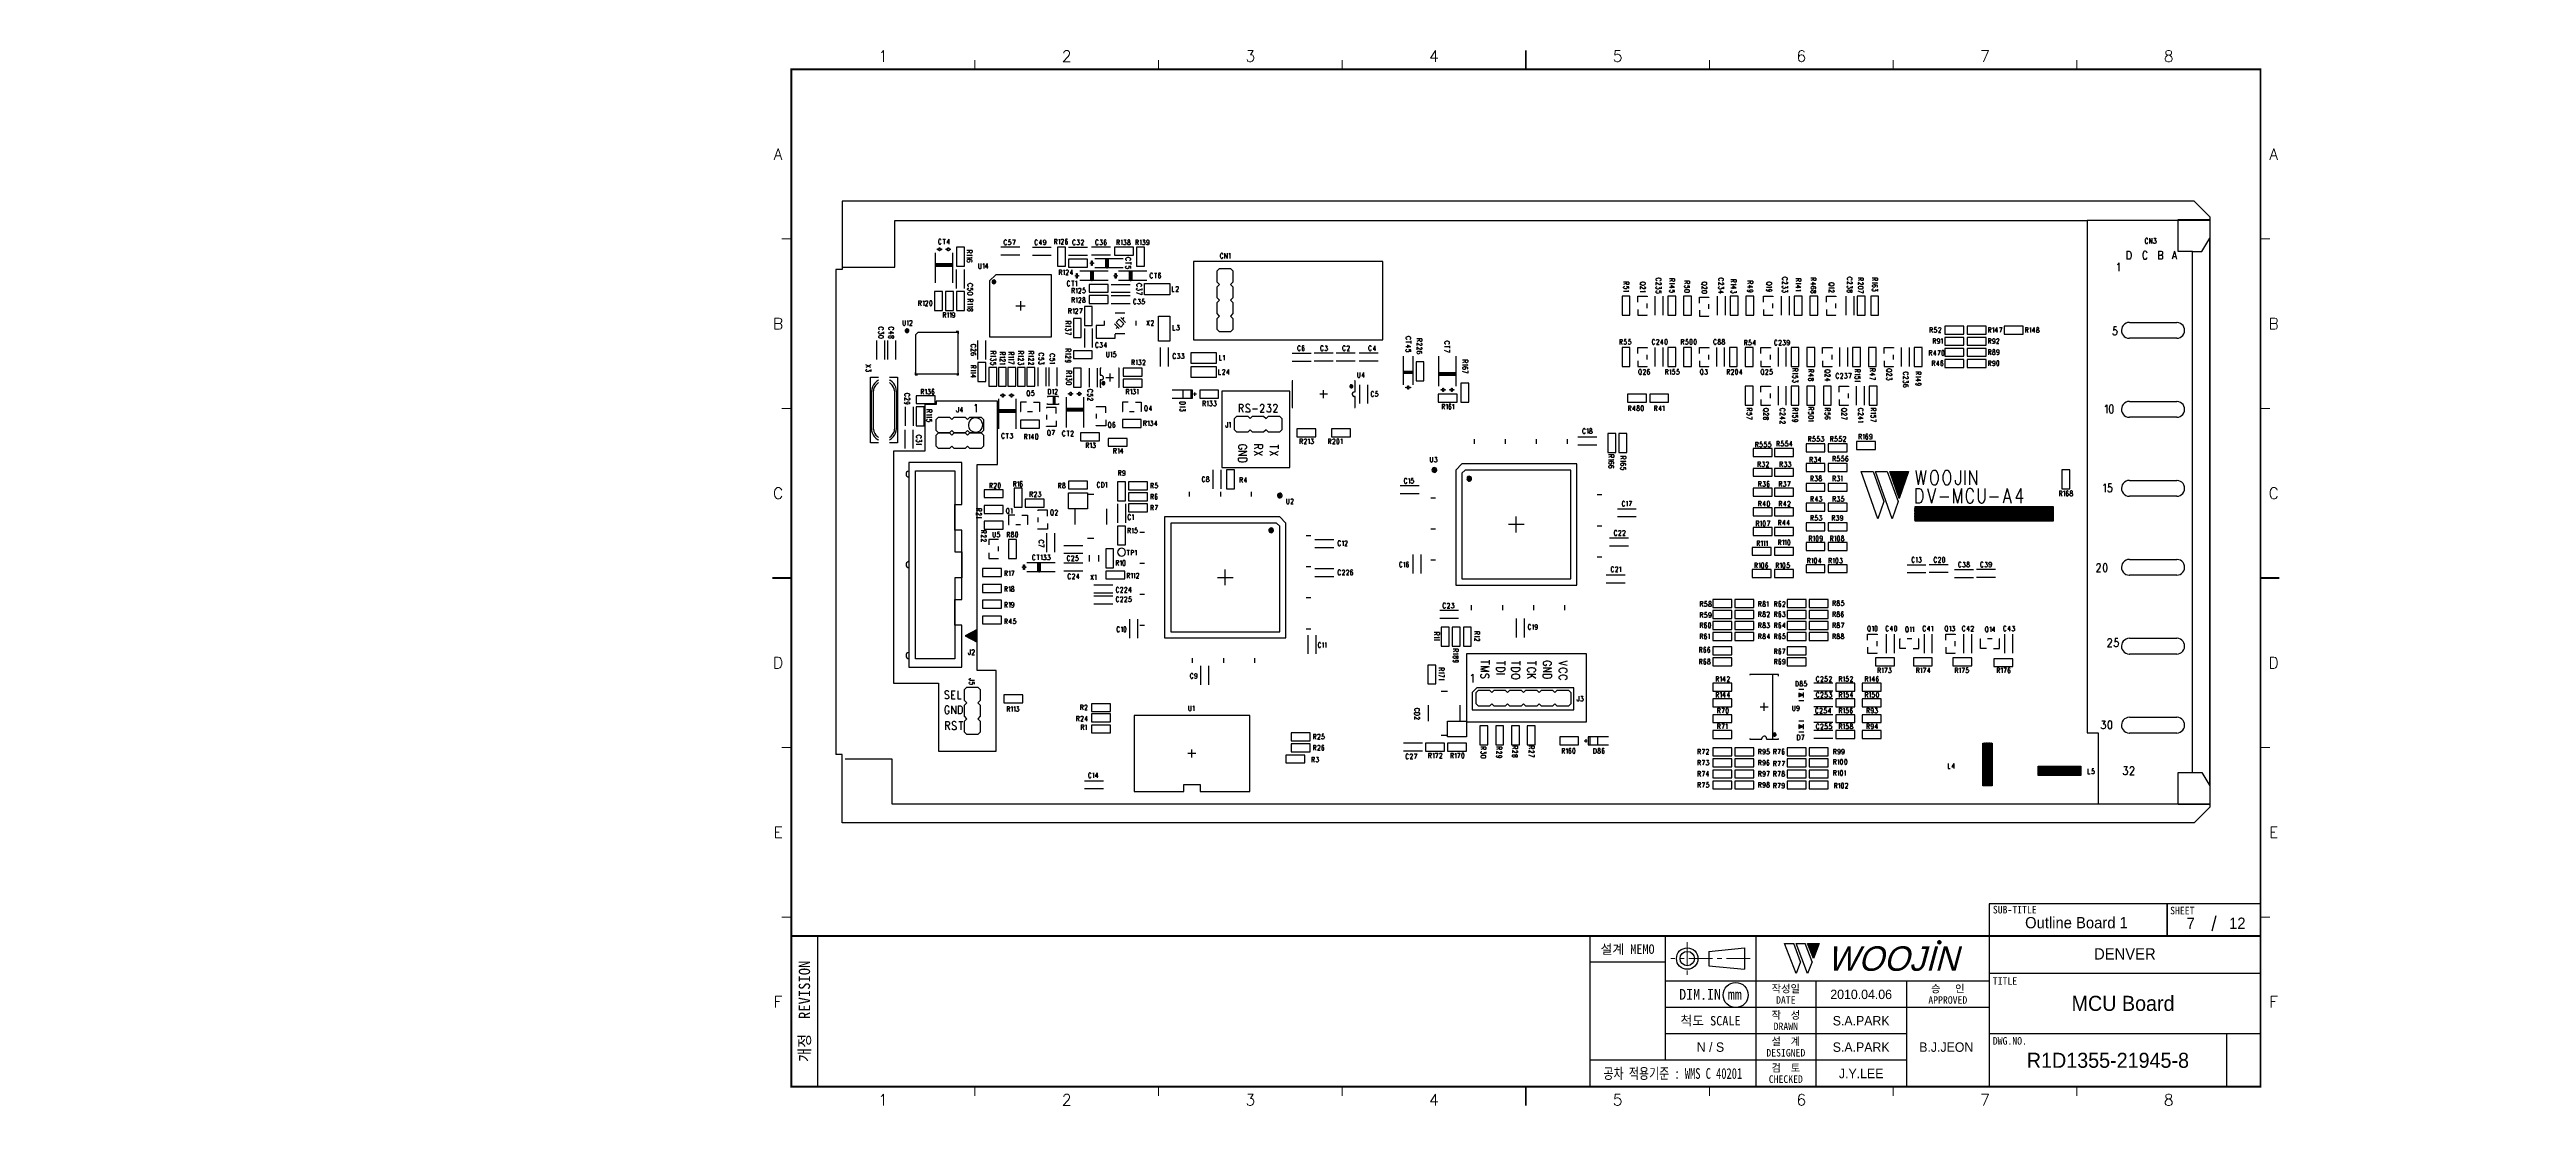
# Model space of a CAD drawing. Extents: x 295 to 953, y 10 to 290.
import ezdxf
from ezdxf.enums import TextEntityAlignment as Align

# ---------------------------------------------------------------- set-up
doc = ezdxf.new("R2010")
doc.units = 0
doc.header["$LTSCALE"] = 5
doc.header["$MEASUREMENT"] = 0
doc.linetypes.add('CENTER', pattern=[2, 1.25, -0.25, 0.25, -0.25])
doc.layers.get('0').update_dxf_attribs({"linetype": 'CONTINUOUS', "lineweight": 25})
for name, color, linetype, lineweight in [('2', 2, 'CENTER', 13), ('4', 4, 'CONTINUOUS', 18), ('6', 6, 'CONTINUOUS', 13)]:
    doc.layers.add(name, color=color, linetype=linetype, lineweight=lineweight)
for name, color, linetype in [('SHEET', 3, 'CONTINUOUS'), ('SST0126_PHO', 15, 'CONTINUOUS'), ('문자', 4, 'CONTINUOUS'), ('테두리', 3, 'CONTINUOUS')]:
    doc.layers.add(name, color=color, linetype=linetype)
doc.styles.add('MARK', font='ARLRDBD.TTF')
doc.styles.get("Standard").update_dxf_attribs({"font": 'simplex.shx'})
doc.styles.add('굴림', font='')
doc.styles.add('굴림체', font='')
doc.styles.get('굴림').set_extended_font_data('Gulim')
doc.styles.get('굴림체').set_extended_font_data('GulimChe')

msp = doc.modelspace()

# ---------------------------------------------------------------- texts
at = {"color": 4, "style": '굴림'}
for s, p in [('2010.04.06', (775.98, 39.5)), ('S.A.PARK', (775.98, 32.5)), ('S.A.PARK', (775.98, 25.5)), ('B.J.JEON', (798.57, 25.5)), ('J.Y.LEE', (775.98, 18.5))]:
    msp.add_text(s, height=2.5, dxfattribs=at).set_placement(p, align=Align.MIDDLE_CENTER)
at = {"layer": '4', "style": '굴림'}
for s, p in [('Outline Board 1', (833.13, 58.53)), ('7', (863.44, 58.33)), ('12', (875.83, 58.38)), ('DENVER', (845.98, 50.24))]:
    msp.add_text(s, height=3, dxfattribs=at).set_placement(p, align=Align.MIDDLE_CENTER)
at = {"layer": '6', "char_height": 3.5278, "width": 39.2183, "attachment_point": 4}
for insert in [(295.11, 181.28), (295.11, 173.63)]:
    msp.add_mtext('{\\f굴림|b0|i0|c129;\\C7;', dxfattribs=dict(at, insert=insert))
at = {"layer": '6', "color": 4, "char_height": 3, "attachment_point": 4, "style": '굴림체'}
for insert, width in [((905.28, 137.42), 36.962), ((952.58, 106.26), 52.2944), ((952.58, 102.14), 52.2944), ((573.67, 73.54), 36.962)]:
    msp.add_mtext('{\\f굴림|b0|i0|c129;\\C7;', dxfattribs=dict(at, insert=insert, width=width))
at = {"layer": '문자', "style": '굴림'}
for s, height, p in [('MCU Board', 4, (845.5, 37.11)), ('N / S', 2.5, (735.98, 25.5)), ('R1D1355-21945-8', 4, (841.48, 22))]:
    msp.add_text(s, height=height, dxfattribs=at).set_placement(p, align=Align.MIDDLE_CENTER)

# ---------------------------------------------------------------- blocks, each defined once
blk = doc.blocks.new('B')
at = {"layer": '문자'}
blk.add_hatch(color=256, dxfattribs=at).paths.add_polyline_path([(13.79, 10), (15.31, 6), (16.84, 10)])
at = {"color": 4, "const_width": 0.6}
blk.add_lwpolyline([(48.46, 10.32, 1), (49.06, 10.32, 1)], format="xyb", close=True, dxfattribs=at)
at = {"layer": '문자'}
for p, q in [((10.73, 2), (7.68, 10)), ((7.68, 10), (10.09, 10)), ((11.94, 5.16), (10.09, 10)), ((10.73, 10), (13.15, 10)), ((13.79, 2), (10.73, 10)), ((14.99, 5.16), (13.15, 10)), ((13.79, 10), (16.84, 10)), ((15.31, 6), (13.79, 10)), ((16.84, 10), (15.31, 6)), ((11.94, 5.16), (10.73, 2)), ((14.99, 5.16), (13.79, 2))]:
    blk.add_line(p, q, dxfattribs=at)
at = {"layer": '문자', "style": 'MARK', "oblique": 15}
blk.add_text('WOOJIN', height=6.5, dxfattribs=at).set_placement((36.4, 6), align=Align.MIDDLE_CENTER)
blk = doc.blocks.new('C')
blk.add_line((15, 285), (15, 285))
at = {"layer": '2'}
for p, q in [((252.83, 53.35), (252.83, 44.65)), ((269.53, 49), (248.48, 49))]:
    blk.add_line(p, q, dxfattribs=at)
at = {"layer": 'SHEET'}
for p, q in [((393.14, 60.3), (392.07, 56.28)), ((22, 55), (22, 15)), ((227, 55), (227, 15)), ((247, 55), (247, 22)), ((271, 55), (271, 15)), ((271, 55), (271, 15)), ((333, 55), (333, 15)), ((247, 48), (227, 48)), ((333, 43), (247, 43)), ((287, 43), (287, 15)), ((311, 43), (311, 15)), ((405, 45), (333, 45)), ((333, 36), (247, 36)), ((311, 29), (247, 29)), ((405, 29), (333, 29)), ((396, 29), (396, 15)), ((311, 22), (227, 22))]:
    blk.add_line(p, q, dxfattribs=at)
at = {"layer": 'SHEET', "color": 4}
for p, q in [((258.53, 50.9), (268.03, 51.85)), ((258.53, 50.9), (258.53, 47.1)), ((258.53, 47.1), (268.03, 46.15)), ((268.03, 51.85), (268.03, 46.15))]:
    blk.add_line(p, q, dxfattribs=at)
at = {"layer": 'SHEET'}
for points in [[(333, 55), (380.19, 55), (380.19, 63.49), (333, 63.49)], [(380.19, 55), (405, 55), (405, 63.49), (380.19, 63.49)]]:
    blk.add_lwpolyline(points, close=True, dxfattribs=at)
at = {"layer": 'SHEET', "color": 4}
for radius in [2.85, 1.9]:
    blk.add_circle((252.83, 49), radius, dxfattribs=at)
at = {"layer": 'SHEET'}
blk.add_circle((265.7, 39.32), 3.32, dxfattribs=at)
at = {"layer": '테두리'}
blk.add_line((405, 285), (405, 15), dxfattribs=at)
for points, const_width in [([(210, 290), (210, 285)], 0.5), ([(15, 285), (15, 15), (405, 15), (405, 285), (15, 285)], 0.5), ([(63.75, 287.5), (63.75, 285)], 0.3), ([(112.5, 287.5), (112.5, 285)], 0.3), ([(161.25, 287.5), (161.25, 285)], 0.3), ([(258.75, 287.5), (258.75, 285)], 0.3), ([(307.5, 287.5), (307.5, 285)], 0.3), ([(356.25, 287.5), (356.25, 285)], 0.3), ([(12.5, 240), (15, 240)], 0.3), ([(407.5, 240), (405, 240)], 0.3), ([(12.5, 195), (15, 195)], 0.3), ([(407.5, 195), (405, 195)], 0.3), ([(10, 150), (15, 150)], 0.5), ([(410, 150), (405, 150)], 0.5), ([(12.5, 105), (15, 105)], 0.3), ([(407.5, 105), (405, 105)], 0.3), ([(12.5, 60), (15, 60)], 0.3), ([(407.5, 60), (405, 60)], 0.3), ([(15, 55), (405, 55)], 0.5), ([(63.75, 12.5), (63.75, 15)], 0.3), ([(112.5, 12.5), (112.5, 15)], 0.3), ([(161.25, 12.5), (161.25, 15)], 0.3), ([(210, 10), (210, 15)], 0.5), ([(258.75, 12.5), (258.75, 15)], 0.3), ([(307.5, 12.5), (307.5, 15)], 0.3), ([(356.25, 12.5), (356.25, 15)], 0.3)]:
    blk.add_lwpolyline(points, dxfattribs=dict(at, const_width=const_width))
blk.add_blockref('B', (271, 43))
at = {"layer": '문자'}
for s, p in [('1', (39.38, 288.5)), ('2', (88.12, 288.5)), ('3', (136.88, 288.5)), ('4', (185.62, 288.5)), ('5', (234.38, 288.5)), ('6', (283.12, 288.5)), ('7', (331.88, 288.5)), ('8', (380.62, 288.5)), ('A', (11.5, 262.5)), ('A', (408.5, 262.5)), ('B', (11.5, 217.5)), ('B', (408.5, 217.5)), ('C', (11.5, 172.5)), ('C', (408.5, 172.5)), ('D', (11.5, 127.5)), ('D', (408.5, 127.5)), ('E', (11.5, 82.5)), ('E', (408.5, 82.5)), ('F', (11.5, 37.5)), ('F', (408.5, 37.5)), ('1', (39.38, 11.5)), ('2', (88.12, 11.5)), ('3', (136.88, 11.5)), ('4', (185.62, 11.5)), ('5', (234.38, 11.5)), ('6', (283.12, 11.5)), ('7', (331.88, 11.5)), ('8', (380.62, 11.5))]:
    blk.add_text(s, height=3, dxfattribs=at).set_placement(p, align=Align.MIDDLE)
at = {"layer": '문자', "style": '굴림체'}
for s, height, p in [('SUB-TITLE', 2, (339.77, 61.98)), ('SHEET', 2, (384.24, 61.74)), ('설계 MEMO', 2.5, (237, 51.5)), ('DIM.IN mm', 2.85, (259, 39.5)), ('작성일', 2, (279, 41)), ('승   인', 2, (322, 41)), ('척도 SCALE', 2.5, (259, 32.5)), ('작  성', 2, (279, 34)), ('DATE', 2, (279, 38)), ('APPROVED', 2, (322, 38)), ('설  계', 2, (279, 27)), ('DRAWN', 2, (279, 31)), ('DESIGNED', 2, (279, 24)), ('검  토', 2, (279, 20)), ('CHECKED', 2, (279, 17))]:
    blk.add_text(s, height=height, dxfattribs=at).set_placement(p, align=Align.MIDDLE_CENTER)
blk.add_text('개정  REVISION', height=3, rotation=90, dxfattribs=at).set_placement((18.5, 35), align=Align.MIDDLE_CENTER)
for s, p in [('TITLE', (333.95, 42.05)), ('DWG.NO.', (333.95, 26.15))]:
    blk.add_text(s, height=2, dxfattribs=at).set_placement(p)
at = {"layer": '문자', "style": '굴림체', "width": 0.75}
blk.add_text('공차 적용기준 : WMS C 40201', height=2.85, dxfattribs=at).set_placement((249, 18.5), align=Align.MIDDLE_CENTER)

# ---------------------------------------------------------------- linework, layer by layer
msp.add_line((491.98, 15), (491.98, 15))
msp.add_line((491.98, 15), (491.98, 15))
at = {"layer": 'SST0126_PHO', "color": 7}
for p, q in [((505.48, 250), (505.48, 231.85)), ((864.35, 250), (505.48, 250)), ((868.5, 245.89), (864.35, 250)), ((864.35, 250), (868.5, 245.89)), ((519.52, 232.52), (519.52, 244.89)), ((519.52, 244.89), (835.94, 244.89)), ((868.42, 244.89), (835.94, 244.89)), ((835.94, 244.89), (835.94, 108.89)), ((860.16, 236.67), (860.16, 245.14)), ((860.16, 245.14), (868.5, 245.14)), ((868.5, 245.89), (868.5, 89.15)), ((868.5, 245.89), (868.5, 89.15)), ((530.83, 237.13), (530.83, 237.34)), ((530.83, 237.34), (531.25, 237.34)), ((531.25, 237.13), (530.83, 237.13)), ((531.13, 239.65), (531.04, 239.44)), ((531.04, 239.44), (531.04, 239.1)), ((531.04, 239.1), (531.13, 238.89)), ((531.17, 239.77), (531.13, 239.65)), ((531.13, 238.89), (531.17, 238.77)), ((531.25, 239.9), (531.17, 239.77)), ((531.17, 238.77), (531.25, 238.64)), ((531.34, 239.94), (531.25, 239.9)), ((531.25, 238.64), (531.34, 238.6)), ((531.25, 237.34), (531.25, 237.64)), ((531.25, 237.64), (531.46, 237.64)), ((531.25, 236.8), (531.25, 237.13)), ((531.46, 236.8), (531.25, 236.8)), ((531.55, 239.94), (531.34, 239.94)), ((531.34, 238.6), (531.55, 238.6)), ((531.46, 237.64), (531.46, 237.34)), ((531.46, 237.34), (531.88, 237.34)), ((531.88, 237.13), (531.46, 237.13)), ((531.46, 237.13), (531.46, 236.8)), ((531.63, 239.9), (531.55, 239.94)), ((531.55, 238.6), (531.63, 238.64)), ((531.71, 239.77), (531.63, 239.9)), ((531.63, 238.64), (531.71, 238.77)), ((531.76, 239.65), (531.71, 239.77)), ((531.71, 238.77), (531.76, 238.89)), ((531.88, 237.34), (531.88, 237.13)), ((532.22, 239.94), (532.89, 239.94)), ((532.55, 239.94), (532.55, 238.6)), ((533.14, 237.13), (533.14, 237.34)), ((533.14, 237.34), (533.56, 237.34)), ((533.56, 237.13), (533.14, 237.13)), ((533.77, 239.94), (533.31, 239.06)), ((533.31, 239.06), (534.02, 239.06)), ((533.56, 237.34), (533.56, 237.64)), ((533.56, 237.64), (533.77, 237.64)), ((533.56, 236.8), (533.56, 237.13)), ((533.77, 236.8), (533.56, 236.8)), ((533.77, 239.94), (533.77, 238.6)), ((533.77, 237.64), (533.77, 237.34)), ((533.77, 237.34), (534.19, 237.34)), ((534.19, 237.13), (533.77, 237.13)), ((533.77, 237.13), (533.77, 236.8)), ((534.19, 237.34), (534.19, 237.13)), ((537.96, 237.76), (535.86, 237.76)), ((535.86, 237.76), (535.86, 232.73)), ((537.96, 232.73), (537.96, 237.76)), ((539.97, 236.92), (538.59, 236.92)), ((539.34, 236.46), (539.34, 236.92)), ((539.97, 236.92), (539.97, 236.46)), ((552.63, 237.76), (547.6, 237.76)), ((548.52, 239.44), (548.44, 239.23)), ((548.44, 239.23), (548.44, 238.89)), ((548.44, 238.89), (548.52, 238.68)), ((548.56, 239.56), (548.52, 239.44)), ((548.52, 238.68), (548.56, 238.56)), ((548.64, 239.69), (548.56, 239.56)), ((548.56, 238.56), (548.64, 238.43)), ((548.73, 239.73), (548.64, 239.69)), ((548.64, 238.43), (548.73, 238.39)), ((548.94, 239.73), (548.73, 239.73)), ((548.73, 238.39), (548.94, 238.39)), ((549.02, 239.69), (548.94, 239.73)), ((548.94, 238.39), (549.02, 238.43)), ((549.11, 239.56), (549.02, 239.69)), ((549.02, 238.43), (549.11, 238.56)), ((549.15, 239.44), (549.11, 239.56)), ((549.11, 238.56), (549.15, 238.68)), ((549.65, 238.52), (549.61, 238.64)), ((549.69, 238.43), (549.65, 238.52)), ((549.73, 239.73), (549.69, 239.14)), ((549.69, 239.14), (549.73, 239.23)), ((549.82, 238.39), (549.69, 238.43)), ((550.2, 239.73), (549.73, 239.73)), ((549.73, 239.23), (549.9, 239.31)), ((549.99, 238.39), (549.82, 238.39)), ((549.9, 239.31), (550.03, 239.31)), ((550.11, 238.43), (549.99, 238.39)), ((550.03, 239.31), (550.15, 239.23)), ((550.2, 238.56), (550.11, 238.43)), ((550.15, 239.23), (550.28, 239.1)), ((550.28, 238.77), (550.2, 238.56)), ((550.28, 239.1), (550.32, 238.89)), ((550.32, 238.89), (550.28, 238.77)), ((550.74, 239.73), (551.41, 239.73)), ((551.41, 239.73), (550.95, 238.39)), ((555.98, 237.76), (561.01, 237.76)), ((556.69, 239.44), (556.61, 239.23)), ((556.61, 239.23), (556.61, 238.89)), ((556.61, 238.89), (556.69, 238.68)), ((556.73, 239.56), (556.69, 239.44)), ((556.69, 238.68), (556.73, 238.56)), ((556.82, 239.69), (556.73, 239.56)), ((556.73, 238.56), (556.82, 238.43)), ((556.9, 239.73), (556.82, 239.69)), ((556.82, 238.43), (556.9, 238.39)), ((557.11, 239.73), (556.9, 239.73)), ((556.9, 238.39), (557.11, 238.39)), ((557.19, 239.69), (557.11, 239.73)), ((557.11, 238.39), (557.19, 238.43)), ((557.28, 239.56), (557.19, 239.69)), ((557.19, 238.43), (557.28, 238.56)), ((557.32, 239.44), (557.28, 239.56)), ((557.28, 238.56), (557.32, 238.68)), ((558.24, 239.73), (557.78, 238.85)), ((557.78, 238.85), (558.49, 238.85)), ((558.24, 239.73), (558.24, 238.39)), ((558.91, 239.35), (558.95, 239.56)), ((558.91, 239.31), (558.91, 239.35)), ((558.95, 239.1), (558.91, 239.31)), ((558.95, 239.56), (559.04, 239.69)), ((559.04, 238.98), (558.95, 239.1)), ((559, 238.43), (558.95, 238.56)), ((559.16, 238.39), (559, 238.43)), ((559.04, 239.69), (559.21, 239.73)), ((559.21, 238.89), (559.04, 238.98)), ((559.25, 238.39), (559.16, 238.39)), ((559.21, 239.73), (559.25, 239.73)), ((559.25, 238.89), (559.21, 238.89)), ((559.25, 239.73), (559.37, 239.69)), ((559.37, 238.98), (559.25, 238.89)), ((559.37, 238.43), (559.25, 238.39)), ((559.37, 239.69), (559.5, 239.56)), ((559.5, 239.1), (559.37, 238.98)), ((559.5, 238.64), (559.37, 238.43)), ((559.5, 239.56), (559.54, 239.31)), ((559.54, 239.31), (559.5, 239.1)), ((559.54, 238.98), (559.5, 238.64)), ((559.54, 239.31), (559.54, 238.98)), ((561.85, 239.94), (562.31, 239.94)), ((561.85, 239.94), (561.85, 238.6)), ((562.31, 239.31), (561.85, 239.31)), ((562.18, 239.31), (562.52, 238.6)), ((562.31, 239.94), (562.43, 239.9)), ((562.43, 239.35), (562.31, 239.31)), ((562.43, 239.9), (562.48, 239.82)), ((562.48, 239.44), (562.43, 239.35)), ((562.48, 239.82), (562.52, 239.69)), ((562.52, 239.56), (562.48, 239.44)), ((562.52, 239.69), (562.52, 239.56)), ((564.78, 237.76), (562.68, 237.76)), ((562.68, 237.76), (562.68, 232.73)), ((562.98, 239.69), (563.06, 239.77)), ((563.06, 239.77), (563.19, 239.94)), ((563.19, 239.94), (563.19, 238.6)), ((564.11, 239.23), (563.61, 238.6)), ((563.61, 238.6), (564.28, 238.6)), ((563.69, 239.69), (563.73, 239.82)), ((563.69, 239.65), (563.69, 239.69)), ((563.73, 239.82), (563.77, 239.9)), ((563.77, 239.9), (563.86, 239.94)), ((563.86, 239.94), (564.07, 239.94)), ((564.07, 239.94), (564.15, 239.9)), ((564.19, 239.44), (564.11, 239.23)), ((564.15, 239.9), (564.19, 239.82)), ((564.19, 239.82), (564.24, 239.69)), ((564.24, 239.56), (564.19, 239.44)), ((564.24, 239.69), (564.24, 239.56)), ((564.78, 239.69), (564.74, 239.35)), ((564.74, 239.35), (564.74, 239.06)), ((564.78, 239.23), (564.74, 239.06)), ((564.74, 239.06), (564.78, 238.77)), ((564.86, 239.9), (564.78, 239.69)), ((564.86, 239.35), (564.78, 239.23)), ((564.78, 238.77), (564.86, 238.64)), ((564.78, 232.73), (564.78, 237.76)), ((564.99, 239.94), (564.86, 239.9)), ((564.99, 239.44), (564.86, 239.35)), ((564.86, 238.64), (564.99, 238.6)), ((565.12, 239.94), (564.99, 239.94)), ((565.07, 239.44), (564.99, 239.44)), ((564.99, 238.6), (565.07, 238.6)), ((565.2, 239.35), (565.07, 239.44)), ((565.07, 238.6), (565.2, 238.64)), ((565.24, 239.9), (565.12, 239.94)), ((565.28, 239.23), (565.2, 239.35)), ((565.2, 238.64), (565.28, 238.77)), ((565.28, 239.77), (565.24, 239.9)), ((565.33, 239.06), (565.28, 239.23)), ((565.28, 238.77), (565.33, 238.98)), ((565.33, 238.98), (565.33, 239.06)), ((565.62, 237.76), (570.65, 237.76)), ((566.75, 239.44), (566.67, 239.23)), ((566.67, 239.23), (566.67, 238.89)), ((566.67, 238.89), (566.75, 238.68)), ((566.79, 239.56), (566.75, 239.44)), ((566.75, 238.68), (566.79, 238.56)), ((566.88, 239.69), (566.79, 239.56)), ((566.79, 238.56), (566.88, 238.43)), ((566.96, 239.73), (566.88, 239.69)), ((566.88, 238.43), (566.96, 238.39)), ((567.17, 239.73), (566.96, 239.73)), ((566.96, 238.39), (567.17, 238.39)), ((567.25, 239.69), (567.17, 239.73)), ((567.17, 238.39), (567.25, 238.43)), ((567.34, 239.56), (567.25, 239.69)), ((567.25, 238.43), (567.34, 238.56)), ((567.38, 239.44), (567.34, 239.56)), ((567.34, 238.56), (567.38, 238.68)), ((567.88, 238.52), (567.84, 238.64)), ((567.92, 238.43), (567.88, 238.52)), ((567.92, 239.73), (568.43, 239.73)), ((568.05, 238.39), (567.92, 238.43)), ((568.22, 238.39), (568.05, 238.39)), ((568.43, 239.73), (568.17, 239.23)), ((568.17, 239.23), (568.3, 239.23)), ((568.34, 238.43), (568.22, 238.39)), ((568.3, 239.23), (568.38, 239.14)), ((568.43, 238.56), (568.34, 238.43)), ((568.38, 239.14), (568.43, 239.1)), ((568.43, 239.1), (568.51, 238.89)), ((568.51, 238.77), (568.43, 238.56)), ((568.51, 238.89), (568.51, 238.77)), ((569.39, 239.02), (568.93, 238.39)), ((568.93, 238.39), (569.6, 238.39)), ((568.97, 239.48), (569.01, 239.61)), ((568.97, 239.44), (568.97, 239.48)), ((569.01, 239.61), (569.06, 239.69)), ((569.06, 239.69), (569.18, 239.73)), ((569.18, 239.73), (569.35, 239.73)), ((569.35, 239.73), (569.43, 239.69)), ((569.47, 239.23), (569.39, 239.02)), ((569.43, 239.69), (569.47, 239.61)), ((569.47, 239.61), (569.56, 239.48)), ((569.56, 239.35), (569.47, 239.23)), ((569.56, 239.48), (569.56, 239.35)), ((576.72, 237.76), (571.7, 237.76)), ((572.83, 239.44), (572.74, 239.23)), ((572.74, 239.23), (572.74, 238.89)), ((572.74, 238.89), (572.83, 238.68)), ((572.87, 239.56), (572.83, 239.44)), ((572.83, 238.68), (572.87, 238.56)), ((572.95, 239.69), (572.87, 239.56)), ((572.87, 238.56), (572.95, 238.43)), ((573.04, 239.73), (572.95, 239.69)), ((572.95, 238.43), (573.04, 238.39)), ((573.25, 239.73), (573.04, 239.73)), ((573.04, 238.39), (573.25, 238.39)), ((573.33, 239.69), (573.25, 239.73)), ((573.25, 238.39), (573.33, 238.43)), ((573.41, 239.56), (573.33, 239.69)), ((573.33, 238.43), (573.41, 238.56)), ((573.46, 239.44), (573.41, 239.56)), ((573.41, 238.56), (573.46, 238.68)), ((573.96, 238.52), (573.92, 238.64)), ((574, 238.43), (573.96, 238.52)), ((574, 239.73), (574.5, 239.73)), ((574.13, 238.39), (574, 238.43)), ((574.29, 238.39), (574.13, 238.39)), ((574.5, 239.73), (574.25, 239.23)), ((574.25, 239.23), (574.38, 239.23)), ((574.42, 238.43), (574.29, 238.39)), ((574.38, 239.23), (574.46, 239.14)), ((574.5, 238.56), (574.42, 238.43)), ((574.46, 239.14), (574.5, 239.1)), ((574.5, 239.1), (574.59, 238.89)), ((574.59, 238.77), (574.5, 238.56)), ((574.59, 238.89), (574.59, 238.77)), ((575.05, 239.48), (575.01, 239.14)), ((575.01, 239.14), (575.01, 238.85)), ((575.05, 239.02), (575.01, 238.85)), ((575.01, 238.85), (575.05, 238.56)), ((575.13, 239.69), (575.05, 239.48)), ((575.13, 239.14), (575.05, 239.02)), ((575.05, 238.56), (575.13, 238.43)), ((575.3, 239.73), (575.13, 239.69)), ((575.3, 239.23), (575.13, 239.14)), ((575.13, 238.43), (575.3, 238.39)), ((575.38, 239.73), (575.3, 239.73)), ((575.34, 239.23), (575.3, 239.23)), ((575.3, 238.39), (575.34, 238.39)), ((575.47, 239.14), (575.34, 239.23)), ((575.34, 238.39), (575.47, 238.43)), ((575.51, 239.69), (575.38, 239.73)), ((575.55, 239.02), (575.47, 239.14)), ((575.47, 238.43), (575.55, 238.56)), ((575.55, 239.56), (575.51, 239.69)), ((575.63, 238.85), (575.55, 239.02)), ((575.55, 238.56), (575.63, 238.77)), ((575.63, 238.77), (575.63, 238.85)), ((577.77, 237.76), (577.77, 235.67)), ((582.8, 237.76), (577.77, 237.76)), ((578.4, 239.73), (578.86, 239.73)), ((578.4, 239.73), (578.4, 238.39)), ((578.86, 239.1), (578.4, 239.1)), ((578.74, 239.1), (579.07, 238.39)), ((578.86, 239.73), (578.99, 239.69)), ((578.99, 239.14), (578.86, 239.1)), ((578.99, 239.69), (579.03, 239.61)), ((579.03, 239.23), (578.99, 239.14)), ((579.03, 239.61), (579.07, 239.48)), ((579.07, 239.35), (579.03, 239.23)), ((579.07, 239.48), (579.07, 239.35)), ((579.53, 239.48), (579.62, 239.56)), ((579.62, 239.56), (579.74, 239.73)), ((579.74, 239.73), (579.74, 238.39)), ((580.24, 238.52), (580.16, 238.64)), ((580.29, 238.43), (580.24, 238.52)), ((580.29, 239.73), (580.79, 239.73)), ((580.41, 238.39), (580.29, 238.43)), ((580.58, 238.39), (580.41, 238.39)), ((580.79, 239.73), (580.5, 239.23)), ((580.5, 239.23), (580.66, 239.23)), ((580.71, 238.43), (580.58, 238.39)), ((580.66, 239.23), (580.75, 239.14)), ((580.79, 238.56), (580.71, 238.43)), ((580.75, 239.14), (580.79, 239.1)), ((580.79, 239.1), (580.83, 238.89)), ((580.83, 238.77), (580.79, 238.56)), ((580.83, 238.89), (580.83, 238.77)), ((581.29, 238.85), (581.33, 238.98)), ((581.29, 238.64), (581.29, 238.85)), ((581.33, 238.52), (581.29, 238.64)), ((581.38, 239.69), (581.33, 239.56)), ((581.33, 239.56), (581.33, 239.44)), ((581.33, 239.44), (581.38, 239.31)), ((581.33, 238.98), (581.42, 239.1)), ((581.38, 238.43), (581.33, 238.52)), ((581.5, 239.73), (581.38, 239.69)), ((581.38, 239.31), (581.46, 239.23)), ((581.5, 238.39), (581.38, 238.43)), ((581.42, 239.1), (581.54, 239.14)), ((581.46, 239.23), (581.67, 239.14)), ((581.71, 239.73), (581.5, 239.73)), ((581.71, 238.39), (581.5, 238.39)), ((581.54, 239.14), (581.75, 239.23)), ((581.67, 239.14), (581.8, 239.1)), ((581.84, 239.69), (581.71, 239.73)), ((581.84, 238.43), (581.71, 238.39)), ((581.75, 239.23), (581.84, 239.31)), ((581.8, 239.1), (581.88, 238.98)), ((581.88, 239.56), (581.84, 239.69)), ((581.84, 239.31), (581.88, 239.44)), ((581.88, 238.52), (581.84, 238.43)), ((581.88, 239.44), (581.88, 239.56)), ((581.88, 238.98), (581.96, 238.85)), ((581.96, 238.64), (581.88, 238.52)), ((581.96, 238.85), (581.96, 238.64)), ((582.8, 235.67), (582.8, 237.76)), ((583.43, 239.73), (583.89, 239.73)), ((583.43, 239.73), (583.43, 238.39)), ((583.89, 239.1), (583.43, 239.1)), ((585.74, 237.76), (583.64, 237.76)), ((583.64, 237.76), (583.64, 232.73)), ((583.77, 239.1), (584.1, 238.39)), ((583.89, 239.73), (584.02, 239.69)), ((584.02, 239.14), (583.89, 239.1)), ((584.02, 239.69), (584.06, 239.61)), ((584.06, 239.23), (584.02, 239.14)), ((584.06, 239.61), (584.1, 239.48)), ((584.1, 239.35), (584.06, 239.23)), ((584.1, 239.48), (584.1, 239.35)), ((584.56, 239.48), (584.65, 239.56)), ((584.65, 239.56), (584.77, 239.73)), ((584.77, 239.73), (584.77, 238.39)), ((585.27, 238.52), (585.19, 238.64)), ((585.32, 238.43), (585.27, 238.52)), ((585.32, 239.73), (585.82, 239.73)), ((585.44, 238.39), (585.32, 238.43)), ((585.61, 238.39), (585.44, 238.39)), ((585.82, 239.73), (585.53, 239.23)), ((585.53, 239.23), (585.69, 239.23)), ((585.74, 238.43), (585.61, 238.39)), ((585.69, 239.23), (585.78, 239.14)), ((585.82, 238.56), (585.74, 238.43)), ((585.74, 232.73), (585.74, 237.76)), ((585.78, 239.14), (585.82, 239.1)), ((585.82, 239.1), (585.86, 238.89)), ((585.86, 238.77), (585.82, 238.56)), ((585.86, 238.89), (585.86, 238.77)), ((586.32, 239.35), (586.36, 239.56)), ((586.32, 239.31), (586.32, 239.35)), ((586.36, 239.1), (586.32, 239.31)), ((586.36, 239.56), (586.45, 239.69)), ((586.45, 238.98), (586.36, 239.1)), ((586.41, 238.43), (586.36, 238.56)), ((586.53, 238.39), (586.41, 238.43)), ((586.45, 239.69), (586.57, 239.73)), ((586.57, 238.89), (586.45, 238.98)), ((586.66, 238.39), (586.53, 238.39)), ((586.57, 239.73), (586.66, 239.73)), ((586.66, 238.89), (586.57, 238.89)), ((586.66, 239.73), (586.78, 239.69)), ((586.78, 238.98), (586.66, 238.89)), ((586.78, 238.43), (586.66, 238.39)), ((586.78, 239.69), (586.87, 239.56)), ((586.87, 239.1), (586.78, 238.98)), ((586.87, 238.64), (586.78, 238.43)), ((586.87, 239.56), (586.91, 239.31)), ((586.91, 239.31), (586.87, 239.1)), ((586.91, 238.98), (586.87, 238.64)), ((586.91, 239.31), (586.91, 238.98)), ((846.54, 236.76), (847.09, 236.76)), ((846.54, 236.76), (846.54, 234.58)), ((847.09, 236.76), (847.3, 236.67)), ((851.19, 236.76), (851.03, 236.67)), ((851.49, 236.76), (851.19, 236.76)), ((851.4, 239.82), (851.36, 239.61)), ((851.36, 239.61), (851.36, 239.27)), ((851.36, 239.27), (851.4, 239.1)), ((851.44, 239.94), (851.4, 239.82)), ((851.4, 239.1), (851.44, 238.98)), ((851.57, 240.07), (851.44, 239.94)), ((851.44, 238.98), (851.57, 238.81)), ((851.65, 236.67), (851.49, 236.76)), ((851.65, 240.15), (851.57, 240.07)), ((851.57, 238.81), (851.65, 238.77)), ((851.86, 240.15), (851.65, 240.15)), ((851.65, 238.77), (851.86, 238.77)), ((851.95, 240.07), (851.86, 240.15)), ((851.86, 238.77), (851.95, 238.81)), ((852.03, 239.94), (851.95, 240.07)), ((851.95, 238.81), (852.03, 238.98)), ((852.07, 239.82), (852.03, 239.94)), ((852.03, 238.98), (852.07, 239.1)), ((852.49, 240.15), (853.16, 238.77)), ((852.49, 240.15), (852.49, 238.77)), ((853.16, 240.15), (853.16, 238.77)), ((853.67, 238.89), (853.62, 239.02)), ((853.71, 238.81), (853.67, 238.89)), ((853.71, 240.15), (854.21, 240.15)), ((853.83, 238.77), (853.71, 238.81)), ((854, 238.77), (853.83, 238.77)), ((854.21, 240.15), (853.96, 239.61)), ((853.96, 239.61), (854.08, 239.61)), ((854.13, 238.81), (854, 238.77)), ((854.08, 239.61), (854.17, 239.56)), ((854.21, 238.98), (854.13, 238.81)), ((854.17, 239.56), (854.21, 239.48)), ((854.21, 239.48), (854.29, 239.27)), ((854.29, 239.14), (854.21, 238.98)), ((854.29, 239.27), (854.29, 239.14)), ((854.92, 236.76), (855.64, 236.76)), ((854.92, 236.76), (854.92, 234.58)), ((855.64, 236.76), (855.85, 236.67)), ((859.11, 236.76), (858.49, 234.58)), ((859.11, 236.76), (859.7, 234.58)), ((866.41, 236.67), (868.5, 240.22)), ((868.5, 94.85), (868.5, 240.19)), ((868.5, 95.31), (868.5, 239.69)), ((503.84, 231.85), (503.84, 103.15)), ((505.48, 231.85), (503.84, 231.85)), ((505.69, 232.52), (519.52, 232.52)), ((530.2, 236.3), (530.2, 228.33)), ((534.81, 233.36), (530.2, 233.36)), ((530.2, 233.36), (530.2, 233.15)), ((530.2, 233.15), (534.81, 233.15)), ((534.81, 232.94), (530.2, 232.94)), ((530.2, 232.94), (530.2, 232.73)), ((530.2, 232.73), (534.81, 232.73)), ((534.81, 236.3), (534.81, 228.33)), ((534.81, 233.15), (534.81, 232.94)), ((535.86, 232.73), (537.96, 232.73)), ((535.86, 226.87), (535.86, 231.89)), ((537.96, 226.87), (537.96, 231.89)), ((539.34, 236.59), (538.59, 236.25)), ((539.97, 235.58), (538.59, 235.58)), ((539.97, 234.91), (538.59, 234.91)), ((538.67, 234.33), (538.59, 234.2)), ((538.59, 234.2), (538.59, 234.16)), ((538.59, 234.16), (538.67, 233.99)), ((538.8, 234.45), (538.67, 234.33)), ((538.67, 233.99), (538.8, 233.91)), ((539.05, 234.49), (538.8, 234.45)), ((538.8, 233.91), (539.01, 233.86)), ((539.01, 233.86), (539.05, 233.86)), ((539.38, 234.49), (539.05, 234.49)), ((539.26, 234.45), (539.05, 234.49)), ((539.05, 233.86), (539.26, 233.91)), ((539.38, 234.33), (539.26, 234.45)), ((539.26, 233.91), (539.38, 233.99)), ((539.38, 236.34), (539.34, 236.46)), ((539.47, 236.3), (539.38, 236.34)), ((539.72, 234.45), (539.38, 234.49)), ((539.47, 234.2), (539.38, 234.33)), ((539.38, 233.99), (539.47, 234.16)), ((539.59, 236.25), (539.47, 236.3)), ((539.47, 234.16), (539.47, 234.2)), ((539.72, 236.25), (539.59, 236.25)), ((539.84, 236.3), (539.72, 236.25)), ((539.72, 235.79), (539.8, 235.71)), ((539.72, 235.16), (539.8, 235.04)), ((539.93, 234.33), (539.72, 234.45)), ((539.8, 235.71), (539.97, 235.58)), ((539.8, 235.04), (539.97, 234.91)), ((539.8, 233.91), (539.93, 233.95)), ((539.93, 236.34), (539.84, 236.3)), ((539.97, 236.46), (539.93, 236.34)), ((539.97, 234.2), (539.93, 234.33)), ((539.93, 233.95), (539.97, 234.12)), ((539.97, 234.12), (539.97, 234.2)), ((541.73, 233.45), (541.73, 232.48)), ((541.73, 232.48), (541.81, 232.27)), ((541.81, 232.27), (541.9, 232.15)), ((541.9, 232.15), (542.02, 232.1)), ((542.02, 232.1), (542.15, 232.1)), ((542.15, 232.1), (542.27, 232.15)), ((542.27, 232.15), (542.36, 232.27)), ((542.36, 232.27), (542.4, 232.48)), ((542.4, 232.48), (542.4, 233.45)), ((542.86, 233.19), (542.95, 233.28)), ((542.95, 233.28), (543.07, 233.45)), ((543.07, 233.45), (543.07, 232.1)), ((543.99, 233.45), (543.49, 232.57)), ((543.49, 232.57), (544.24, 232.57)), ((543.99, 233.45), (543.99, 232.1)), ((546.26, 230.47), (544.62, 228.84)), ((561.09, 230.47), (546.26, 230.47)), ((552.63, 235.67), (547.6, 235.67)), ((555.98, 235.67), (561.01, 235.67)), ((561.09, 214), (561.09, 230.47)), ((562.68, 232.73), (564.78, 232.73)), ((563.1, 231.77), (563.56, 231.77)), ((563.1, 231.77), (563.1, 230.43)), ((563.56, 231.14), (563.1, 231.14)), ((563.44, 231.14), (563.77, 230.43)), ((563.56, 231.77), (563.69, 231.73)), ((563.69, 231.18), (563.56, 231.14)), ((563.69, 231.73), (563.73, 231.64)), ((563.73, 231.27), (563.69, 231.18)), ((563.73, 231.64), (563.77, 231.52)), ((563.77, 231.39), (563.73, 231.27)), ((563.77, 231.52), (563.77, 231.39)), ((564.24, 231.52), (564.32, 231.6)), ((564.32, 231.6), (564.44, 231.77)), ((564.44, 231.77), (564.44, 230.43)), ((565.37, 231.06), (564.86, 230.43)), ((564.86, 230.43), (565.53, 230.43)), ((564.95, 231.52), (564.99, 231.64)), ((564.95, 231.48), (564.95, 231.52)), ((564.99, 231.64), (565.03, 231.73)), ((565.03, 231.73), (565.12, 231.77)), ((565.12, 231.77), (565.33, 231.77)), ((565.33, 231.77), (565.41, 231.73)), ((565.45, 231.27), (565.37, 231.06)), ((565.41, 231.73), (565.45, 231.64)), ((565.45, 231.64), (565.49, 231.52)), ((565.49, 231.39), (565.45, 231.27)), ((565.49, 231.52), (565.49, 231.39)), ((565.62, 235.67), (570.65, 235.67)), ((565.62, 234.62), (565.62, 232.52)), ((570.65, 234.62), (565.62, 234.62)), ((565.62, 232.52), (570.65, 232.52)), ((566.46, 231.77), (566, 230.89)), ((566, 230.89), (566.71, 230.89)), ((566.46, 231.77), (566.46, 230.43)), ((567.42, 230.3), (567.71, 230.3)), ((567.42, 230.09), (567.42, 230.3)), ((567.71, 230.3), (567.71, 230.85)), ((567.71, 230.85), (567.92, 230.85)), ((567.92, 230.85), (567.92, 230.3)), ((567.92, 230.3), (568.26, 230.3)), ((568.26, 230.3), (568.26, 230.09)), ((568.55, 231.48), (576.1, 231.48)), ((570.65, 232.52), (570.65, 234.62)), ((571.4, 233.65), (571.7, 233.65)), ((571.4, 233.45), (571.4, 233.65)), ((571.7, 233.45), (571.4, 233.45)), ((571.49, 228.96), (571.49, 231.48)), ((571.49, 231.48), (571.7, 231.48)), ((576.72, 235.67), (571.7, 235.67)), ((571.7, 233.65), (571.7, 234.2)), ((571.7, 234.2), (571.9, 234.2)), ((571.7, 232.94), (571.7, 233.45)), ((571.9, 232.94), (571.7, 232.94)), ((571.7, 231.48), (571.7, 228.96)), ((571.9, 234.2), (571.9, 233.65)), ((571.9, 233.65), (572.24, 233.65)), ((572.24, 233.45), (571.9, 233.45)), ((571.9, 233.45), (571.9, 232.94)), ((571.9, 228.96), (571.9, 231.48)), ((571.9, 231.48), (572.11, 231.48)), ((572.11, 231.48), (572.11, 228.96)), ((572.24, 233.65), (572.24, 233.45)), ((572.53, 234.83), (580.08, 234.83)), ((580.08, 232.31), (572.53, 232.31)), ((575.47, 232.31), (575.47, 234.83)), ((575.47, 234.83), (575.68, 234.83)), ((575.68, 234.83), (575.68, 232.31)), ((575.68, 232.31), (575.89, 232.31)), ((575.89, 232.31), (575.89, 234.83)), ((575.89, 234.83), (576.1, 234.83)), ((576.1, 234.83), (576.1, 232.31)), ((577.69, 230.3), (577.98, 230.3)), ((577.69, 230.09), (577.69, 230.3)), ((577.77, 235.67), (582.8, 235.67)), ((577.98, 230.3), (577.98, 230.85)), ((577.98, 230.85), (578.19, 230.85)), ((578.19, 230.85), (578.19, 230.3)), ((578.19, 230.3), (578.53, 230.3)), ((578.53, 230.3), (578.53, 230.09)), ((578.82, 231.48), (586.36, 231.48)), ((580.79, 234.83), (580.71, 234.74)), ((580.71, 234.74), (580.71, 234.53)), ((580.71, 234.53), (580.79, 234.45)), ((582.09, 233.53), (580.71, 233.53)), ((580.71, 232.57), (580.79, 232.69)), ((580.71, 232.4), (580.71, 232.57)), ((580.79, 232.27), (580.71, 232.4)), ((580.92, 234.91), (580.79, 234.83)), ((580.79, 234.45), (580.92, 234.37)), ((580.79, 232.69), (580.87, 232.73)), ((580.92, 232.15), (580.79, 232.27)), ((580.87, 232.73), (581, 232.77)), ((581.04, 234.95), (580.92, 234.91)), ((580.92, 234.37), (581.04, 234.33)), ((581.13, 232.1), (580.92, 232.15)), ((581.25, 235.04), (581.04, 234.95)), ((581.25, 232.06), (581.13, 232.1)), ((581.59, 235.04), (581.25, 235.04)), ((581.46, 232.1), (581.25, 232.06)), ((581.59, 232.23), (581.46, 232.1)), ((582.09, 232.65), (581.5, 232.69)), ((581.5, 232.69), (581.59, 232.65)), ((581.75, 234.95), (581.59, 235.04)), ((581.59, 232.65), (581.63, 232.48)), ((581.63, 232.36), (581.59, 232.23)), ((581.63, 232.48), (581.63, 232.36)), ((581.92, 234.91), (581.75, 234.95)), ((581.75, 234.33), (581.92, 234.37)), ((581.75, 228.96), (581.75, 231.48)), ((581.75, 231.48), (581.96, 231.48)), ((582.05, 234.83), (581.92, 234.91)), ((581.92, 234.37), (582.05, 234.45)), ((581.96, 231.48), (581.96, 228.96)), ((582.09, 234.74), (582.05, 234.83)), ((582.05, 234.45), (582.09, 234.53)), ((582.09, 234.53), (582.09, 234.74)), ((582.09, 233.86), (582.09, 233.19)), ((582.09, 232.15), (582.09, 232.65)), ((582.17, 228.96), (582.17, 231.48)), ((582.17, 231.48), (582.38, 231.48)), ((582.38, 231.48), (582.38, 228.96)), ((583.64, 232.73), (585.74, 232.73)), ((587.29, 230.64), (587.2, 230.43)), ((587.2, 230.43), (587.2, 230.09)), ((587.33, 230.76), (587.29, 230.64)), ((587.41, 230.89), (587.33, 230.76)), ((587.5, 230.93), (587.41, 230.89)), ((587.7, 230.93), (587.5, 230.93)), ((587.79, 230.89), (587.7, 230.93)), ((587.87, 230.76), (587.79, 230.89)), ((587.91, 230.64), (587.87, 230.76)), ((588.38, 230.93), (589.05, 230.93)), ((588.71, 230.93), (588.71, 229.59)), ((589.51, 230.68), (589.47, 230.34)), ((589.47, 230.34), (589.47, 230.05)), ((589.51, 230.22), (589.47, 230.05)), ((589.59, 230.89), (589.51, 230.68)), ((589.59, 230.34), (589.51, 230.22)), ((589.76, 230.93), (589.59, 230.89)), ((589.76, 230.43), (589.59, 230.34)), ((589.84, 230.93), (589.76, 230.93)), ((589.8, 230.43), (589.76, 230.43)), ((589.93, 230.34), (589.8, 230.43)), ((589.97, 230.89), (589.84, 230.93)), ((590.01, 230.22), (589.93, 230.34)), ((590.01, 230.76), (589.97, 230.89)), ((590.09, 230.05), (590.01, 230.22)), ((649.02, 233.99), (598.73, 233.99)), ((598.73, 233.99), (598.73, 213.24)), ((605.01, 231.48), (605.64, 232.1)), ((605.01, 228.54), (605.01, 231.48)), ((605.64, 232.1), (608.58, 232.1)), ((605.94, 235.88), (605.85, 235.67)), ((605.85, 235.67), (605.85, 235.33)), ((605.85, 235.33), (605.94, 235.12)), ((605.98, 236), (605.94, 235.88)), ((605.94, 235.12), (605.98, 235)), ((606.06, 236.13), (605.98, 236)), ((605.98, 235), (606.06, 234.87)), ((606.15, 236.17), (606.06, 236.13)), ((606.06, 234.87), (606.15, 234.83)), ((606.35, 236.17), (606.15, 236.17)), ((606.15, 234.83), (606.35, 234.83)), ((606.44, 236.13), (606.35, 236.17)), ((606.35, 234.83), (606.44, 234.87)), ((606.52, 236), (606.44, 236.13)), ((606.44, 234.87), (606.52, 235)), ((606.56, 235.88), (606.52, 236)), ((606.52, 235), (606.56, 235.12)), ((607.03, 236.17), (607.7, 234.83)), ((607.03, 236.17), (607.03, 234.83)), ((607.7, 236.17), (607.7, 234.83)), ((608.12, 235.92), (608.2, 236)), ((608.2, 236), (608.37, 236.17)), ((608.37, 236.17), (608.37, 234.83)), ((608.58, 232.1), (609.2, 231.48)), ((609.2, 231.48), (609.2, 228.54)), ((649.02, 213.24), (649.02, 233.99)), ((844.03, 233.19), (844.19, 233.32)), ((844.19, 233.32), (844.4, 233.61)), ((844.4, 233.61), (844.4, 231.43)), ((847.09, 234.58), (846.54, 234.58)), ((847.3, 234.66), (847.09, 234.58)), ((847.3, 236.67), (847.46, 236.46)), ((847.46, 234.87), (847.3, 234.66)), ((847.46, 236.46), (847.55, 236.25)), ((847.55, 235.08), (847.46, 234.87)), ((847.55, 236.25), (847.63, 235.92)), ((847.63, 235.41), (847.55, 235.08)), ((847.63, 235.92), (847.63, 235.41)), ((850.82, 236.25), (850.73, 235.92)), ((850.73, 235.92), (850.73, 235.41)), ((850.73, 235.41), (850.82, 235.08)), ((850.9, 236.46), (850.82, 236.25)), ((850.82, 235.08), (850.9, 234.87)), ((851.03, 236.67), (850.9, 236.46)), ((850.9, 234.87), (851.03, 234.66)), ((851.03, 234.66), (851.19, 234.58)), ((851.19, 234.58), (851.49, 234.58)), ((851.49, 234.58), (851.65, 234.66)), ((851.82, 236.46), (851.65, 236.67)), ((851.65, 234.66), (851.82, 234.87)), ((851.86, 236.25), (851.82, 236.46)), ((851.82, 234.87), (851.86, 235.08)), ((854.92, 235.71), (855.64, 235.71)), ((855.64, 234.58), (854.92, 234.58)), ((855.85, 235.83), (855.64, 235.71)), ((855.64, 235.71), (855.85, 235.62)), ((855.85, 234.66), (855.64, 234.58)), ((855.85, 236.67), (855.93, 236.55)), ((855.93, 235.92), (855.85, 235.83)), ((855.85, 235.62), (855.93, 235.5)), ((855.93, 234.79), (855.85, 234.66)), ((855.93, 236.55), (856.01, 236.34)), ((856.01, 236.13), (855.93, 235.92)), ((855.93, 235.5), (856.01, 235.29)), ((856.01, 235), (855.93, 234.79)), ((856.01, 236.34), (856.01, 236.13)), ((856.01, 235.29), (856.01, 235)), ((858.74, 235.29), (859.49, 235.29)), ((863.93, 236.67), (860.16, 236.67)), ((863.93, 236.67), (866.41, 236.67)), ((863.93, 98.37), (863.93, 236.67)), ((525.8, 223.6), (526.26, 223.6)), ((525.8, 223.6), (525.8, 222.26)), ((526.26, 223.6), (526.39, 223.55)), ((526.39, 223.55), (526.43, 223.47)), ((527.02, 223.43), (527.15, 223.6)), ((527.15, 223.6), (527.15, 222.26)), ((527.69, 223.47), (527.73, 223.55)), ((527.73, 223.55), (527.82, 223.6)), ((527.82, 223.6), (528.03, 223.6)), ((528.03, 223.6), (528.11, 223.55)), ((528.11, 223.55), (528.15, 223.47)), ((528.82, 223.55), (528.74, 223.34)), ((528.95, 223.6), (528.82, 223.55)), ((529.07, 223.6), (528.95, 223.6)), ((529.2, 223.55), (529.07, 223.6)), ((529.28, 223.34), (529.2, 223.55)), ((532.09, 226.03), (529.99, 226.03)), ((529.99, 226.03), (529.99, 221)), ((532.09, 221), (532.09, 226.03)), ((535.02, 226.03), (532.93, 226.03)), ((532.93, 226.03), (532.93, 221)), ((535.02, 221), (535.02, 226.03)), ((537.96, 226.03), (535.86, 226.03)), ((535.86, 226.03), (535.86, 221)), ((537.96, 221), (537.96, 226.03)), ((538.88, 227.91), (538.8, 227.83)), ((538.8, 227.83), (538.8, 227.62)), ((538.8, 227.62), (538.88, 227.54)), ((538.8, 226.74), (538.88, 226.87)), ((538.8, 226.57), (538.8, 226.74)), ((538.88, 226.45), (538.8, 226.57)), ((538.88, 225.69), (538.8, 225.52)), ((538.8, 225.52), (538.8, 225.44)), ((538.8, 225.44), (538.88, 225.31)), ((540.18, 223.93), (538.8, 223.93)), ((539.55, 223.6), (538.8, 223.26)), ((539.01, 228), (538.88, 227.91)), ((538.88, 227.54), (539.01, 227.45)), ((538.88, 226.87), (538.96, 226.91)), ((539.01, 226.36), (538.88, 226.45)), ((539.09, 225.78), (538.88, 225.69)), ((538.88, 225.31), (539.09, 225.19)), ((538.96, 226.91), (539.09, 226.95)), ((539.13, 228.04), (539.01, 228)), ((539.01, 227.45), (539.13, 227.41)), ((539.22, 226.28), (539.01, 226.36)), ((539.42, 225.82), (539.09, 225.78)), ((539.09, 225.19), (539.42, 225.15)), ((539.34, 228.12), (539.13, 228.04)), ((539.34, 226.24), (539.22, 226.28)), ((539.68, 228.12), (539.34, 228.12)), ((539.55, 226.28), (539.34, 226.24)), ((539.59, 225.82), (539.42, 225.82)), ((539.42, 225.15), (539.59, 225.15)), ((539.68, 226.4), (539.55, 226.28)), ((539.55, 223.47), (539.55, 223.93)), ((540.18, 226.82), (539.59, 226.87)), ((539.59, 226.87), (539.68, 226.82)), ((539.93, 225.78), (539.59, 225.82)), ((539.59, 225.15), (539.93, 225.19)), ((539.84, 228.04), (539.68, 228.12)), ((539.68, 226.82), (539.72, 226.7)), ((539.72, 226.53), (539.68, 226.4)), ((539.72, 226.7), (539.72, 226.53)), ((540.01, 228), (539.84, 228.04)), ((539.84, 227.41), (540.01, 227.45)), ((540.14, 225.69), (539.93, 225.78)), ((539.93, 225.19), (540.14, 225.31)), ((540.14, 227.91), (540.01, 228)), ((540.01, 227.45), (540.14, 227.54)), ((540.18, 227.83), (540.14, 227.91)), ((540.14, 227.54), (540.18, 227.62)), ((540.18, 225.52), (540.14, 225.69)), ((540.14, 225.31), (540.18, 225.44)), ((540.18, 227.62), (540.18, 227.83)), ((540.18, 226.36), (540.18, 226.82)), ((540.18, 225.44), (540.18, 225.52)), ((540.18, 223.93), (540.18, 223.47)), ((544.62, 228.84), (544.62, 214)), ((545.42, 228.92), (545.29, 228.75)), ((545.29, 228.75), (545.29, 228.5)), ((545.29, 228.5), (545.38, 228.29)), ((545.38, 228.29), (545.54, 228.16)), ((545.59, 229.04), (545.42, 228.92)), ((545.5, 228.84), (545.42, 228.67)), ((545.42, 228.67), (545.46, 228.46)), ((545.46, 228.46), (545.59, 228.33)), ((545.71, 228.92), (545.5, 228.84)), ((545.54, 228.16), (545.75, 228.08)), ((545.84, 229.09), (545.59, 229.04)), ((545.59, 228.33), (545.75, 228.25)), ((545.71, 228.75), (545.63, 228.67)), ((545.63, 228.67), (545.63, 228.5)), ((545.63, 228.5), (545.71, 228.42)), ((545.88, 228.92), (545.71, 228.92)), ((545.88, 228.71), (545.71, 228.75)), ((545.71, 228.42), (545.88, 228.46)), ((545.75, 228.25), (545.96, 228.33)), ((545.75, 228.08), (546, 228.16)), ((546.05, 229), (545.84, 229.09)), ((546.05, 228.79), (545.88, 228.92)), ((545.92, 228.58), (545.88, 228.71)), ((545.88, 228.46), (545.92, 228.58)), ((545.96, 228.33), (546.09, 228.5)), ((546, 228.16), (546.17, 228.33)), ((546.21, 228.84), (546.05, 229)), ((546.09, 228.58), (546.05, 228.79)), ((546.09, 228.5), (546.09, 228.58)), ((546.17, 228.33), (546.26, 228.54)), ((546.26, 228.58), (546.21, 228.84)), ((546.26, 228.54), (546.26, 228.58)), ((565.28, 228.54), (565.2, 228.33)), ((565.2, 228.33), (565.2, 228)), ((565.2, 228), (565.28, 227.79)), ((565.33, 228.67), (565.28, 228.54)), ((565.28, 227.79), (565.33, 227.66)), ((565.41, 228.79), (565.33, 228.67)), ((565.33, 227.66), (565.41, 227.54)), ((565.49, 228.84), (565.41, 228.79)), ((565.41, 227.54), (565.49, 227.49)), ((565.7, 228.84), (565.49, 228.84)), ((565.49, 227.49), (565.7, 227.49)), ((565.79, 228.79), (565.7, 228.84)), ((565.7, 227.49), (565.79, 227.54)), ((565.87, 228.67), (565.79, 228.79)), ((565.79, 227.54), (565.87, 227.66)), ((565.91, 228.54), (565.87, 228.67)), ((565.87, 227.66), (565.91, 227.79)), ((566.37, 228.84), (567.04, 228.84)), ((566.46, 226.95), (566.92, 226.95)), ((566.46, 226.95), (566.46, 225.61)), ((566.92, 226.32), (566.46, 226.32)), ((566.46, 224.43), (566.92, 224.43)), ((566.46, 224.43), (566.46, 223.09)), ((566.92, 223.81), (566.46, 223.81)), ((566.71, 228.84), (566.71, 227.49)), ((566.79, 226.32), (567.13, 225.61)), ((566.79, 223.81), (567.13, 223.09)), ((566.92, 226.95), (567.04, 226.91)), ((567.04, 226.36), (566.92, 226.32)), ((566.92, 224.43), (567.04, 224.39)), ((567.04, 223.85), (566.92, 223.81)), ((567.04, 226.91), (567.09, 226.82)), ((567.09, 226.45), (567.04, 226.36)), ((567.04, 224.39), (567.09, 224.31)), ((567.09, 223.93), (567.04, 223.85)), ((567.09, 226.82), (567.13, 226.7)), ((567.13, 226.57), (567.09, 226.45)), ((567.09, 224.31), (567.13, 224.18)), ((567.13, 224.06), (567.09, 223.93)), ((567.13, 226.7), (567.13, 226.57)), ((567.13, 224.18), (567.13, 224.06)), ((567.71, 230.09), (567.42, 230.09)), ((567.46, 228.58), (567.55, 228.67)), ((567.55, 228.67), (567.71, 228.84)), ((567.59, 226.7), (567.67, 226.78)), ((567.59, 224.18), (567.67, 224.27)), ((567.67, 226.78), (567.8, 226.95)), ((567.67, 224.27), (567.8, 224.43)), ((567.71, 229.59), (567.71, 230.09)), ((567.92, 229.59), (567.71, 229.59)), ((567.71, 228.84), (567.71, 227.49)), ((567.8, 226.95), (567.8, 225.61)), ((567.8, 224.43), (567.8, 223.09)), ((568.26, 230.09), (567.92, 230.09)), ((567.92, 230.09), (567.92, 229.59)), ((568.72, 226.24), (568.22, 225.61)), ((568.22, 225.61), (568.89, 225.61)), ((568.72, 223.72), (568.22, 223.09)), ((568.3, 226.7), (568.34, 226.82)), ((568.3, 226.66), (568.3, 226.7)), ((568.3, 224.18), (568.34, 224.31)), ((568.3, 224.14), (568.3, 224.18)), ((568.34, 226.82), (568.38, 226.91)), ((568.34, 224.31), (568.38, 224.39)), ((568.38, 226.91), (568.47, 226.95)), ((568.38, 224.39), (568.47, 224.43)), ((568.47, 226.95), (568.68, 226.95)), ((568.47, 224.43), (568.68, 224.43)), ((576.1, 228.96), (568.55, 228.96)), ((568.68, 226.95), (568.76, 226.91)), ((568.68, 224.43), (568.76, 224.39)), ((568.8, 226.45), (568.72, 226.24)), ((568.8, 223.93), (568.72, 223.72)), ((568.76, 226.91), (568.8, 226.82)), ((568.76, 224.39), (568.8, 224.31)), ((568.8, 226.82), (568.85, 226.7)), ((568.85, 226.57), (568.8, 226.45)), ((568.8, 224.31), (568.85, 224.18)), ((568.85, 224.06), (568.8, 223.93)), ((568.85, 226.7), (568.85, 226.57)), ((568.85, 224.18), (568.85, 224.06)), ((569.39, 225.73), (569.35, 225.86)), ((569.35, 223.55), (569.39, 223.68)), ((569.35, 223.34), (569.35, 223.55)), ((569.43, 225.65), (569.39, 225.73)), ((569.43, 224.39), (569.39, 224.27)), ((569.39, 224.27), (569.39, 224.14)), ((569.39, 224.14), (569.43, 224.02)), ((569.39, 223.68), (569.47, 223.81)), ((569.47, 226.95), (569.43, 226.36)), ((569.43, 226.36), (569.47, 226.45)), ((569.56, 225.61), (569.43, 225.65)), ((569.56, 224.43), (569.43, 224.39)), ((569.43, 224.02), (569.52, 223.93)), ((569.94, 226.95), (569.47, 226.95)), ((569.47, 226.45), (569.6, 226.53)), ((569.47, 223.81), (569.6, 223.85)), ((569.52, 223.93), (569.73, 223.85)), ((569.73, 225.61), (569.56, 225.61)), ((569.77, 224.43), (569.56, 224.43)), ((569.6, 226.53), (569.77, 226.53)), ((569.6, 223.85), (569.81, 223.93)), ((569.85, 225.65), (569.73, 225.61)), ((569.73, 223.85), (569.85, 223.81)), ((569.77, 226.53), (569.89, 226.45)), ((569.89, 224.39), (569.77, 224.43)), ((569.81, 223.93), (569.89, 224.02)), ((569.94, 225.78), (569.85, 225.65)), ((569.85, 223.81), (569.94, 223.68)), ((569.89, 226.45), (570.02, 226.32)), ((569.94, 224.27), (569.89, 224.39)), ((569.89, 224.02), (569.94, 224.14)), ((570.02, 225.99), (569.94, 225.78)), ((569.94, 224.14), (569.94, 224.27)), ((569.94, 223.68), (570.02, 223.55)), ((570.02, 226.32), (570.06, 226.11)), ((570.06, 226.11), (570.02, 225.99)), ((570.02, 223.55), (570.02, 223.34)), ((571.07, 227.91), (571.07, 225.82)), ((576.1, 227.91), (571.07, 227.91)), ((571.07, 225.82), (576.1, 225.82)), ((571.07, 224.98), (571.07, 222.88)), ((576.1, 224.98), (571.07, 224.98)), ((571.7, 228.96), (571.9, 228.96)), ((576.1, 225.82), (576.1, 227.91)), ((576.1, 222.88), (576.1, 224.98)), ((576.93, 227.91), (581.96, 227.91)), ((576.93, 225.82), (581.96, 225.82)), ((576.93, 224.98), (581.96, 224.98)), ((577.98, 230.09), (577.69, 230.09)), ((577.98, 229.59), (577.98, 230.09)), ((578.19, 229.59), (577.98, 229.59)), ((578.53, 230.09), (578.19, 230.09)), ((578.19, 230.09), (578.19, 229.59)), ((586.36, 228.96), (578.82, 228.96)), ((581.96, 228.96), (582.17, 228.96)), ((582.89, 223.72), (582.8, 223.51)), ((582.93, 223.85), (582.89, 223.72)), ((583.01, 223.97), (582.93, 223.85)), ((583.09, 224.02), (583.01, 223.97)), ((583.3, 224.02), (583.09, 224.02)), ((583.39, 223.97), (583.3, 224.02)), ((583.47, 223.85), (583.39, 223.97)), ((583.51, 223.72), (583.47, 223.85)), ((583.72, 227.91), (583.64, 227.83)), ((583.64, 227.83), (583.64, 227.62)), ((583.64, 227.62), (583.72, 227.54)), ((583.64, 226.74), (583.72, 226.87)), ((583.64, 226.57), (583.64, 226.74)), ((583.72, 226.45), (583.64, 226.57)), ((585.02, 225.19), (583.64, 225.69)), ((583.85, 228), (583.72, 227.91)), ((583.72, 227.54), (583.85, 227.45)), ((583.72, 226.87), (583.81, 226.91)), ((583.85, 226.36), (583.72, 226.45)), ((583.81, 226.91), (583.93, 226.95)), ((583.97, 228.04), (583.85, 228)), ((583.85, 227.45), (583.97, 227.41)), ((584.06, 226.28), (583.85, 226.36)), ((584.18, 228.12), (583.97, 228.04)), ((584.18, 226.28), (584.06, 226.28)), ((584.06, 224.02), (584.56, 224.02)), ((584.52, 228.12), (584.18, 228.12)), ((584.39, 226.36), (584.18, 226.28)), ((584.56, 224.02), (584.31, 223.51)), ((584.44, 226.4), (584.39, 226.36)), ((584.52, 226.49), (584.44, 226.4)), ((584.69, 228.04), (584.52, 228.12)), ((585.02, 226.36), (584.52, 226.61)), ((584.52, 226.61), (584.52, 226.49)), ((584.86, 228), (584.69, 228.04)), ((584.69, 227.41), (584.86, 227.45)), ((584.98, 227.91), (584.86, 228)), ((584.86, 227.45), (584.98, 227.54)), ((585.02, 227.83), (584.98, 227.91)), ((584.98, 227.54), (585.02, 227.62)), ((585.02, 227.62), (585.02, 227.83)), ((585.02, 226.87), (585.02, 226.36)), ((585.02, 225.86), (585.02, 225.19)), ((585.19, 224.02), (585.15, 223.43)), ((585.69, 224.02), (585.19, 224.02)), ((585.19, 223.51), (585.36, 223.6)), ((585.36, 223.6), (585.48, 223.6)), ((585.48, 223.6), (585.61, 223.51)), ((585.74, 225.19), (585.74, 228.12)), ((585.74, 228.12), (592.44, 228.12)), ((592.44, 225.19), (585.74, 225.19)), ((587.2, 230.09), (587.29, 229.88)), ((587.29, 229.88), (587.33, 229.76)), ((587.33, 229.76), (587.41, 229.63)), ((587.41, 229.63), (587.5, 229.59)), ((587.5, 229.59), (587.7, 229.59)), ((587.7, 229.59), (587.79, 229.63)), ((587.79, 229.63), (587.87, 229.76)), ((587.87, 229.76), (587.91, 229.88)), ((589.47, 230.05), (589.51, 229.76)), ((589.51, 229.76), (589.59, 229.63)), ((589.59, 229.63), (589.76, 229.59)), ((589.76, 229.59), (589.8, 229.59)), ((589.8, 229.59), (589.93, 229.63)), ((589.93, 229.63), (590.01, 229.76)), ((590.01, 229.76), (590.09, 229.97)), ((590.09, 229.97), (590.09, 230.05)), ((592.44, 228.12), (592.44, 225.19)), ((593.07, 227.37), (593.07, 226.03)), ((593.07, 226.03), (593.66, 226.03)), ((594.58, 226.66), (594.08, 226.03)), ((594.08, 226.03), (594.75, 226.03)), ((594.12, 227.12), (594.2, 227.24)), ((594.12, 227.07), (594.12, 227.12)), ((594.2, 227.24), (594.24, 227.33)), ((594.24, 227.33), (594.33, 227.37)), ((594.33, 227.37), (594.54, 227.37)), ((594.54, 227.37), (594.62, 227.33)), ((594.66, 226.87), (594.58, 226.66)), ((594.62, 227.33), (594.66, 227.24)), ((594.66, 227.24), (594.7, 227.12)), ((594.7, 226.99), (594.66, 226.87)), ((594.7, 227.12), (594.7, 226.99)), ((605.64, 227.91), (605.01, 228.54)), ((605.01, 227.28), (605.64, 227.91)), ((605.01, 224.35), (605.01, 227.28)), ((605.64, 223.72), (605.01, 224.35)), ((605.01, 223.09), (605.64, 223.72)), ((609.2, 228.54), (608.58, 227.91)), ((608.58, 227.91), (609.2, 227.28)), ((609.2, 224.35), (608.58, 223.72)), ((608.58, 223.72), (609.2, 223.09)), ((609.2, 227.28), (609.2, 224.35)), ((714.61, 224.77), (712.51, 224.77)), ((712.51, 224.77), (712.51, 219.74)), ((714.32, 228.54), (712.93, 228.54)), ((713.69, 228.21), (712.93, 227.87)), ((712.93, 227.2), (713.02, 227.33)), ((712.93, 227.03), (712.93, 227.2)), ((713.02, 226.91), (712.93, 227.03)), ((714.32, 226.07), (712.93, 226.07)), ((713.02, 227.33), (713.1, 227.37)), ((713.14, 226.82), (713.02, 226.91)), ((713.1, 227.37), (713.23, 227.41)), ((713.35, 226.78), (713.14, 226.82)), ((713.48, 226.7), (713.35, 226.78)), ((713.69, 226.78), (713.48, 226.7)), ((713.69, 228.08), (713.69, 228.54)), ((713.73, 227.96), (713.69, 228.08)), ((713.81, 226.87), (713.69, 226.78)), ((713.81, 227.91), (713.73, 227.96)), ((714.32, 227.28), (713.73, 227.33)), ((713.73, 227.33), (713.81, 227.28)), ((713.94, 227.87), (713.81, 227.91)), ((713.81, 227.28), (713.85, 227.16)), ((713.85, 226.99), (713.81, 226.87)), ((713.85, 227.16), (713.85, 226.99)), ((714.06, 227.87), (713.94, 227.87)), ((714.19, 227.91), (714.06, 227.87)), ((714.06, 226.28), (714.15, 226.19)), ((714.15, 226.19), (714.32, 226.07)), ((714.27, 227.96), (714.19, 227.91)), ((714.32, 228.08), (714.27, 227.96)), ((714.32, 228.54), (714.32, 228.08)), ((714.32, 226.82), (714.32, 227.28)), ((714.61, 219.74), (714.61, 224.77)), ((716.7, 223.18), (716.7, 224.77)), ((716.7, 224.77), (719.22, 224.77)), ((717.63, 228.08), (717.21, 227.83)), ((717.42, 228.33), (717.33, 228.25)), ((717.33, 228.25), (717.33, 228.04)), ((717.33, 228.04), (717.42, 227.96)), ((718, 226.87), (717.33, 227.33)), ((717.33, 227.33), (717.33, 226.66)), ((718.72, 225.99), (717.33, 225.99)), ((717.54, 228.42), (717.42, 228.33)), ((717.42, 227.96), (717.54, 227.87)), ((717.67, 228.46), (717.54, 228.42)), ((717.54, 227.87), (717.67, 227.83)), ((717.88, 228.54), (717.67, 228.46)), ((717.67, 227.83), (717.88, 227.75)), ((718.21, 228.54), (717.88, 228.54)), ((717.88, 227.75), (718.21, 227.75)), ((718.21, 226.78), (718, 226.87)), ((718.38, 228.46), (718.21, 228.54)), ((718.21, 227.75), (718.38, 227.83)), ((718.34, 226.7), (718.21, 226.78)), ((718.46, 226.7), (718.34, 226.7)), ((718.55, 228.42), (718.38, 228.46)), ((718.38, 227.83), (718.55, 227.87)), ((718.38, 227.28), (718.46, 227.28)), ((718.46, 227.28), (718.59, 227.24)), ((718.59, 226.78), (718.46, 226.7)), ((718.46, 226.24), (718.55, 226.15)), ((718.67, 228.33), (718.55, 228.42)), ((718.55, 227.87), (718.67, 227.96)), ((718.55, 226.15), (718.72, 225.99)), ((718.59, 227.24), (718.67, 227.2)), ((718.67, 226.82), (718.59, 226.78)), ((718.72, 228.25), (718.67, 228.33)), ((718.67, 227.96), (718.72, 228.04)), ((718.67, 227.2), (718.72, 227.12)), ((718.72, 226.91), (718.67, 226.82)), ((718.72, 228.04), (718.72, 228.25)), ((718.72, 227.12), (718.72, 226.91)), ((719.22, 224.77), (719.22, 224.64)), ((721.31, 219.74), (721.31, 224.77)), ((721.61, 229.38), (721.52, 229.3)), ((721.52, 229.3), (721.52, 229.09)), ((721.52, 229.09), (721.61, 229)), ((722.19, 227.96), (721.52, 228.42)), ((721.52, 228.42), (721.52, 227.75)), ((721.52, 227.12), (721.61, 227.24)), ((721.52, 226.95), (721.52, 227.12)), ((721.61, 226.82), (721.52, 226.95)), ((721.52, 225.99), (721.61, 226.15)), ((721.52, 225.86), (721.52, 225.99)), ((721.61, 225.73), (721.52, 225.86)), ((721.73, 229.46), (721.61, 229.38)), ((721.61, 229), (721.73, 228.92)), ((721.61, 227.24), (721.69, 227.28)), ((721.73, 226.7), (721.61, 226.82)), ((721.61, 226.15), (721.69, 226.19)), ((721.73, 225.61), (721.61, 225.73)), ((721.69, 227.28), (721.82, 227.33)), ((721.69, 226.19), (721.82, 226.24)), ((721.86, 229.51), (721.73, 229.46)), ((721.73, 228.92), (721.86, 228.88)), ((721.94, 226.66), (721.73, 226.7)), ((721.94, 225.57), (721.73, 225.61)), ((722.07, 229.59), (721.86, 229.51)), ((722.07, 226.66), (721.94, 226.66)), ((722.07, 225.52), (721.94, 225.57)), ((722.4, 229.59), (722.07, 229.59)), ((722.28, 226.7), (722.07, 226.66)), ((722.28, 225.57), (722.07, 225.52)), ((722.4, 227.87), (722.19, 227.96)), ((722.32, 226.78), (722.28, 226.7)), ((722.4, 225.65), (722.28, 225.57)), ((722.4, 226.87), (722.32, 226.78)), ((722.91, 226.11), (722.32, 226.15)), ((722.32, 226.15), (722.4, 226.11)), ((722.57, 229.51), (722.4, 229.59)), ((722.53, 227.83), (722.4, 227.87)), ((722.91, 226.7), (722.4, 226.99)), ((722.4, 226.99), (722.4, 226.87)), ((722.4, 226.11), (722.45, 225.94)), ((722.45, 225.82), (722.4, 225.65)), ((722.45, 225.94), (722.45, 225.82)), ((722.66, 227.83), (722.53, 227.83)), ((722.74, 229.46), (722.57, 229.51)), ((722.57, 228.88), (722.74, 228.92)), ((722.57, 228.37), (722.66, 228.37)), ((722.66, 228.37), (722.78, 228.33)), ((722.78, 227.87), (722.66, 227.83)), ((722.86, 229.38), (722.74, 229.46)), ((722.74, 228.92), (722.86, 229)), ((722.78, 228.33), (722.86, 228.29)), ((722.86, 227.91), (722.78, 227.87)), ((722.91, 229.3), (722.86, 229.38)), ((722.86, 229), (722.91, 229.09)), ((722.86, 228.29), (722.91, 228.21)), ((722.91, 228), (722.86, 227.91)), ((722.91, 229.09), (722.91, 229.3)), ((722.91, 228.21), (722.91, 228)), ((722.91, 227.24), (722.91, 226.7)), ((722.91, 225.61), (722.91, 226.11)), ((723.41, 219.74), (723.41, 224.77)), ((726.76, 224.77), (724.67, 224.77)), ((724.67, 224.77), (724.67, 219.74)), ((726.47, 229.38), (725.09, 229.38)), ((725.84, 229.04), (725.09, 228.71)), ((726.47, 228.04), (725.09, 228.04)), ((726.47, 227.12), (725.09, 227.12)), ((725.09, 226.24), (725.17, 226.36)), ((725.09, 226.07), (725.09, 226.24)), ((725.17, 225.94), (725.09, 226.07)), ((725.17, 226.36), (725.25, 226.4)), ((725.3, 225.86), (725.17, 225.94)), ((725.25, 226.4), (725.38, 226.45)), ((725.51, 225.78), (725.3, 225.86)), ((725.63, 225.73), (725.51, 225.78)), ((726.47, 227.12), (725.55, 227.62)), ((725.55, 227.62), (725.55, 226.91)), ((725.84, 225.78), (725.63, 225.73)), ((725.84, 228.92), (725.84, 229.38)), ((725.88, 228.79), (725.84, 228.92)), ((725.97, 225.9), (725.84, 225.78)), ((725.97, 228.75), (725.88, 228.79)), ((726.47, 226.32), (725.88, 226.36)), ((725.88, 226.36), (725.97, 226.32)), ((726.09, 228.71), (725.97, 228.75)), ((725.97, 226.32), (726.01, 226.15)), ((726.01, 226.03), (725.97, 225.9)), ((726.01, 226.15), (726.01, 226.03)), ((726.22, 228.71), (726.09, 228.71)), ((726.34, 228.75), (726.22, 228.71)), ((726.22, 228.25), (726.3, 228.16)), ((726.3, 228.16), (726.47, 228.04)), ((726.43, 228.79), (726.34, 228.75)), ((726.47, 228.92), (726.43, 228.79)), ((726.47, 229.38), (726.47, 228.92)), ((726.47, 225.86), (726.47, 226.32)), ((726.76, 219.74), (726.76, 224.77)), ((730.95, 224.77), (728.86, 224.77)), ((728.86, 224.77), (728.86, 219.74)), ((730.45, 228.75), (729.07, 228.75)), ((729.82, 228.42), (729.07, 228.08)), ((729.07, 227.41), (729.15, 227.54)), ((729.07, 227.24), (729.07, 227.41)), ((729.15, 227.12), (729.07, 227.24)), ((729.15, 226.36), (729.07, 226.19)), ((729.07, 226.19), (729.07, 226.11)), ((729.07, 226.11), (729.15, 225.99)), ((729.15, 227.54), (729.24, 227.58)), ((729.28, 227.03), (729.15, 227.12)), ((729.36, 226.45), (729.15, 226.36)), ((729.15, 225.99), (729.36, 225.86)), ((729.24, 227.58), (729.36, 227.62)), ((729.49, 226.99), (729.28, 227.03)), ((729.7, 226.49), (729.36, 226.45)), ((729.36, 225.86), (729.7, 225.82)), ((729.61, 226.91), (729.49, 226.99)), ((729.82, 226.99), (729.61, 226.91)), ((729.86, 226.49), (729.7, 226.49)), ((729.7, 225.82), (729.86, 225.82)), ((729.82, 228.29), (729.82, 228.75)), ((729.86, 228.16), (729.82, 228.29)), ((729.95, 227.07), (729.82, 226.99)), ((729.95, 228.12), (729.86, 228.16)), ((730.45, 227.49), (729.86, 227.54)), ((729.86, 227.54), (729.95, 227.49)), ((730.2, 226.45), (729.86, 226.49)), ((729.86, 225.82), (730.2, 225.86)), ((730.07, 228.08), (729.95, 228.12)), ((729.95, 227.49), (729.99, 227.37)), ((729.99, 227.2), (729.95, 227.07)), ((729.99, 227.37), (729.99, 227.2)), ((730.2, 228.08), (730.07, 228.08)), ((730.32, 228.12), (730.2, 228.08)), ((730.41, 226.36), (730.2, 226.45)), ((730.2, 225.86), (730.41, 225.99)), ((730.41, 228.16), (730.32, 228.12)), ((730.45, 228.29), (730.41, 228.16)), ((730.45, 226.19), (730.41, 226.36)), ((730.41, 225.99), (730.45, 226.11)), ((730.45, 228.75), (730.45, 228.29)), ((730.45, 227.03), (730.45, 227.49)), ((730.45, 226.11), (730.45, 226.19)), ((730.95, 219.74), (730.95, 224.77)), ((733.05, 222.97), (733.05, 224.56)), ((733.05, 224.56), (735.56, 224.56)), ((733.97, 228.08), (733.55, 227.83)), ((733.76, 228.33), (733.68, 228.25)), ((733.68, 228.25), (733.68, 228.04)), ((733.68, 228.04), (733.76, 227.96)), ((734.35, 226.87), (733.68, 227.33)), ((733.68, 227.33), (733.68, 226.66)), ((733.76, 226.11), (733.68, 225.94)), ((733.68, 225.94), (733.68, 225.86)), ((733.68, 225.86), (733.76, 225.73)), ((733.89, 228.42), (733.76, 228.33)), ((733.76, 227.96), (733.89, 227.87)), ((733.97, 226.19), (733.76, 226.11)), ((733.76, 225.73), (733.97, 225.61)), ((734.01, 228.46), (733.89, 228.42)), ((733.89, 227.87), (734.01, 227.83)), ((734.31, 226.24), (733.97, 226.19)), ((733.97, 225.61), (734.31, 225.57)), ((734.22, 228.54), (734.01, 228.46)), ((734.01, 227.83), (734.22, 227.75)), ((734.56, 228.54), (734.22, 228.54)), ((734.22, 227.75), (734.56, 227.75)), ((734.47, 226.24), (734.31, 226.24)), ((734.31, 225.57), (734.47, 225.57)), ((734.56, 226.78), (734.35, 226.87)), ((734.81, 226.19), (734.47, 226.24)), ((734.47, 225.57), (734.81, 225.61)), ((734.73, 228.46), (734.56, 228.54)), ((734.56, 227.75), (734.73, 227.83)), ((734.68, 226.7), (734.56, 226.78)), ((734.81, 226.7), (734.68, 226.7)), ((734.89, 228.42), (734.73, 228.46)), ((734.73, 227.83), (734.89, 227.87)), ((734.73, 227.28), (734.81, 227.28)), ((734.81, 227.28), (734.93, 227.24)), ((734.93, 226.78), (734.81, 226.7)), ((735.02, 226.11), (734.81, 226.19)), ((734.81, 225.61), (735.02, 225.73)), ((735.02, 228.33), (734.89, 228.42)), ((734.89, 227.87), (735.02, 227.96)), ((734.93, 227.24), (735.02, 227.2)), ((735.02, 226.82), (734.93, 226.78)), ((735.06, 228.25), (735.02, 228.33)), ((735.02, 227.96), (735.06, 228.04)), ((735.02, 227.2), (735.06, 227.12)), ((735.06, 226.91), (735.02, 226.82)), ((735.06, 225.94), (735.02, 226.11)), ((735.02, 225.73), (735.06, 225.86)), ((735.06, 228.04), (735.06, 228.25)), ((735.06, 227.12), (735.06, 226.91)), ((735.06, 225.86), (735.06, 225.94)), ((735.56, 224.56), (735.56, 224.43)), ((737.87, 219.74), (737.87, 224.77)), ((738.16, 229.38), (738.08, 229.3)), ((738.08, 229.3), (738.08, 229.09)), ((738.08, 229.09), (738.16, 229)), ((738.75, 227.96), (738.08, 228.42)), ((738.08, 228.42), (738.08, 227.75)), ((738.08, 227.12), (738.16, 227.24)), ((738.08, 226.95), (738.08, 227.12)), ((738.16, 226.82), (738.08, 226.95)), ((739.46, 225.78), (738.08, 225.78)), ((738.29, 229.46), (738.16, 229.38)), ((738.16, 229), (738.29, 228.92)), ((738.16, 227.24), (738.25, 227.28)), ((738.29, 226.7), (738.16, 226.82)), ((738.25, 227.28), (738.37, 227.33)), ((738.41, 229.51), (738.29, 229.46)), ((738.29, 228.92), (738.41, 228.88)), ((738.5, 226.66), (738.29, 226.7)), ((738.62, 229.59), (738.41, 229.51)), ((738.62, 226.66), (738.5, 226.66)), ((739.46, 225.78), (738.54, 226.24)), ((738.54, 226.24), (738.54, 225.52)), ((738.96, 229.59), (738.62, 229.59)), ((738.83, 226.7), (738.62, 226.66)), ((738.96, 227.87), (738.75, 227.96)), ((738.87, 226.78), (738.83, 226.7)), ((738.96, 226.87), (738.87, 226.78)), ((739.13, 229.51), (738.96, 229.59)), ((739.08, 227.83), (738.96, 227.87)), ((739.46, 226.7), (738.96, 226.99)), ((738.96, 226.99), (738.96, 226.87)), ((739.21, 227.83), (739.08, 227.83)), ((739.29, 229.46), (739.13, 229.51)), ((739.13, 228.88), (739.29, 228.92)), ((739.13, 228.37), (739.21, 228.37)), ((739.21, 228.37), (739.34, 228.33)), ((739.34, 227.87), (739.21, 227.83)), ((739.42, 229.38), (739.29, 229.46)), ((739.29, 228.92), (739.42, 229)), ((739.34, 228.33), (739.42, 228.29)), ((739.42, 227.91), (739.34, 227.87)), ((739.46, 229.3), (739.42, 229.38)), ((739.42, 229), (739.46, 229.09)), ((739.42, 228.29), (739.46, 228.21)), ((739.46, 228), (739.42, 227.91)), ((739.46, 229.09), (739.46, 229.3)), ((739.46, 228.21), (739.46, 228)), ((739.46, 227.24), (739.46, 226.7)), ((739.96, 219.74), (739.96, 224.77)), ((743.32, 224.77), (741.22, 224.77)), ((741.22, 224.77), (741.22, 219.74)), ((742.81, 229.17), (741.43, 229.17)), ((742.19, 228.84), (741.43, 228.5)), ((742.81, 227.83), (741.43, 227.83)), ((742.81, 226.91), (741.43, 226.91)), ((741.43, 226.03), (741.51, 226.15)), ((741.43, 225.86), (741.43, 226.03)), ((741.51, 225.73), (741.43, 225.86)), ((741.51, 226.15), (741.6, 226.19)), ((741.64, 225.65), (741.51, 225.73)), ((741.6, 226.19), (741.72, 226.24)), ((741.85, 225.57), (741.64, 225.65)), ((741.98, 225.57), (741.85, 225.57)), ((742.81, 226.91), (741.89, 227.41)), ((741.89, 227.41), (741.89, 226.7)), ((742.19, 225.65), (741.98, 225.57)), ((742.19, 228.71), (742.19, 229.17)), ((742.23, 228.58), (742.19, 228.71)), ((742.23, 225.69), (742.19, 225.65)), ((742.31, 228.54), (742.23, 228.58)), ((742.31, 225.78), (742.23, 225.69)), ((742.44, 228.5), (742.31, 228.54)), ((742.81, 225.65), (742.31, 225.9)), ((742.31, 225.9), (742.31, 225.78)), ((742.56, 228.5), (742.44, 228.5)), ((742.69, 228.54), (742.56, 228.5)), ((742.56, 228.04), (742.65, 227.96)), ((742.65, 227.96), (742.81, 227.83)), ((742.77, 228.58), (742.69, 228.54)), ((742.81, 228.71), (742.77, 228.58)), ((742.81, 229.17), (742.81, 228.71)), ((742.81, 226.15), (742.81, 225.65)), ((743.32, 219.74), (743.32, 224.77)), ((747.51, 224.77), (745.41, 224.77)), ((745.41, 224.77), (745.41, 219.74)), ((747.21, 228.75), (745.83, 228.75)), ((746.59, 228.42), (745.83, 228.08)), ((747.21, 227.16), (745.83, 227.16)), ((745.83, 226.28), (745.92, 226.4)), ((745.83, 226.15), (745.83, 226.28)), ((745.92, 226.03), (745.83, 226.15)), ((745.92, 226.4), (746.04, 226.45)), ((746.12, 225.94), (745.92, 226.03)), ((746.46, 225.86), (746.12, 225.94)), ((747.21, 227.16), (746.29, 227.62)), ((746.29, 227.62), (746.29, 226.91)), ((746.38, 226.19), (746.46, 226.36)), ((746.38, 226.15), (746.38, 226.19)), ((746.46, 226.03), (746.38, 226.15)), ((746.46, 226.36), (746.59, 226.45)), ((746.59, 225.94), (746.46, 226.03)), ((746.75, 225.86), (746.46, 225.86)), ((746.59, 228.29), (746.59, 228.75)), ((746.63, 228.16), (746.59, 228.29)), ((746.59, 226.45), (746.75, 226.49)), ((746.75, 225.86), (746.59, 225.94)), ((746.71, 228.12), (746.63, 228.16)), ((746.84, 228.08), (746.71, 228.12)), ((746.75, 226.49), (746.84, 226.49)), ((747.05, 225.94), (746.75, 225.86)), ((746.96, 228.08), (746.84, 228.08)), ((746.84, 226.49), (747.05, 226.45)), ((747.09, 228.12), (746.96, 228.08)), ((747.05, 226.45), (747.17, 226.36)), ((747.17, 226.03), (747.05, 225.94)), ((747.17, 228.16), (747.09, 228.12)), ((747.21, 228.29), (747.17, 228.16)), ((747.17, 226.36), (747.21, 226.19)), ((747.21, 226.15), (747.17, 226.03)), ((747.21, 228.75), (747.21, 228.29)), ((747.21, 226.19), (747.21, 226.15)), ((747.51, 219.74), (747.51, 224.77)), ((750.02, 223.18), (750.02, 224.77)), ((750.02, 224.77), (752.54, 224.77)), ((751.15, 228.08), (750.73, 227.83)), ((750.94, 228.33), (750.86, 228.25)), ((750.86, 228.25), (750.86, 228.04)), ((750.86, 228.04), (750.94, 227.96)), ((752.24, 227.12), (750.86, 227.12)), ((750.86, 226.45), (750.94, 226.57)), ((750.86, 226.32), (750.86, 226.45)), ((750.94, 226.19), (750.86, 226.32)), ((751.07, 228.42), (750.94, 228.33)), ((750.94, 227.96), (751.07, 227.87)), ((750.94, 226.57), (751.07, 226.61)), ((751.15, 226.11), (750.94, 226.19)), ((751.2, 228.46), (751.07, 228.42)), ((751.07, 227.87), (751.2, 227.83)), ((751.49, 226.07), (751.15, 226.11)), ((751.41, 228.54), (751.2, 228.46)), ((751.2, 227.83), (751.41, 227.75)), ((751.74, 228.54), (751.41, 228.54)), ((751.41, 227.75), (751.74, 227.75)), ((751.41, 226.36), (751.49, 226.53)), ((751.41, 226.32), (751.41, 226.36)), ((751.49, 226.19), (751.41, 226.32)), ((751.49, 226.53), (751.61, 226.61)), ((751.61, 226.11), (751.49, 226.19)), ((751.78, 226.07), (751.49, 226.07)), ((751.61, 226.61), (751.78, 226.66)), ((751.78, 226.07), (751.61, 226.11)), ((751.91, 228.46), (751.74, 228.54)), ((751.74, 227.75), (751.91, 227.83)), ((751.78, 226.66), (751.87, 226.66)), ((752.08, 226.11), (751.78, 226.07)), ((751.87, 226.66), (752.08, 226.61)), ((752.08, 228.42), (751.91, 228.46)), ((751.91, 227.83), (752.08, 227.87)), ((751.99, 227.33), (752.08, 227.24)), ((752.2, 228.33), (752.08, 228.42)), ((752.08, 227.87), (752.2, 227.96)), ((752.08, 227.24), (752.24, 227.12)), ((752.08, 226.61), (752.2, 226.53)), ((752.2, 226.19), (752.08, 226.11)), ((752.24, 228.25), (752.2, 228.33)), ((752.2, 227.96), (752.24, 228.04)), ((752.2, 226.53), (752.24, 226.36)), ((752.24, 226.32), (752.2, 226.19)), ((752.24, 228.04), (752.24, 228.25)), ((752.24, 226.36), (752.24, 226.32)), ((752.54, 224.77), (752.54, 224.64)), ((754.84, 219.74), (754.84, 224.77)), ((755.14, 229.59), (755.05, 229.51)), ((755.05, 229.51), (755.05, 229.3)), ((755.05, 229.3), (755.14, 229.21)), ((755.72, 228.16), (755.05, 228.63)), ((755.05, 228.63), (755.05, 227.96)), ((755.05, 227.33), (755.14, 227.45)), ((755.05, 227.16), (755.05, 227.33)), ((755.14, 227.03), (755.05, 227.16)), ((755.05, 226.19), (755.14, 226.36)), ((755.05, 226.07), (755.05, 226.19)), ((755.14, 225.94), (755.05, 226.07)), ((755.26, 229.67), (755.14, 229.59)), ((755.14, 229.21), (755.26, 229.13)), ((755.14, 227.45), (755.22, 227.49)), ((755.26, 226.91), (755.14, 227.03)), ((755.14, 226.36), (755.22, 226.4)), ((755.26, 225.82), (755.14, 225.94)), ((755.22, 227.49), (755.34, 227.54)), ((755.22, 226.4), (755.34, 226.45)), ((755.39, 229.72), (755.26, 229.67)), ((755.26, 229.13), (755.39, 229.09)), ((755.47, 226.87), (755.26, 226.91)), ((755.47, 225.78), (755.26, 225.82)), ((755.6, 229.8), (755.39, 229.72)), ((755.6, 226.87), (755.47, 226.87)), ((755.6, 225.78), (755.47, 225.78)), ((755.93, 229.8), (755.6, 229.8)), ((755.81, 226.91), (755.6, 226.87)), ((755.81, 225.82), (755.6, 225.78)), ((755.93, 228.08), (755.72, 228.16)), ((755.85, 226.99), (755.81, 226.91)), ((755.85, 225.86), (755.81, 225.82)), ((755.93, 227.07), (755.85, 226.99)), ((755.93, 225.99), (755.85, 225.86)), ((756.1, 229.72), (755.93, 229.8)), ((756.06, 228.04), (755.93, 228.08)), ((756.43, 226.91), (755.93, 227.2)), ((755.93, 227.2), (755.93, 227.07)), ((756.43, 225.82), (755.93, 226.11)), ((755.93, 226.11), (755.93, 225.99)), ((756.18, 228.04), (756.06, 228.04)), ((756.27, 229.67), (756.1, 229.72)), ((756.1, 229.09), (756.27, 229.13)), ((756.1, 228.58), (756.18, 228.58)), ((756.18, 228.58), (756.31, 228.54)), ((756.31, 228.08), (756.18, 228.04)), ((756.39, 229.59), (756.27, 229.67)), ((756.27, 229.13), (756.39, 229.21)), ((756.31, 228.54), (756.39, 228.5)), ((756.39, 228.12), (756.31, 228.08)), ((756.43, 229.51), (756.39, 229.59)), ((756.39, 229.21), (756.43, 229.3)), ((756.39, 228.5), (756.43, 228.42)), ((756.43, 228.21), (756.39, 228.12)), ((756.43, 229.3), (756.43, 229.51)), ((756.43, 228.42), (756.43, 228.21)), ((756.43, 227.45), (756.43, 226.91)), ((756.43, 226.36), (756.43, 225.82)), ((756.94, 219.74), (756.94, 224.77)), ((760.29, 224.77), (758.19, 224.77)), ((758.19, 224.77), (758.19, 219.74)), ((760, 229.38), (758.61, 229.38)), ((759.37, 229.04), (758.61, 228.71)), ((760, 228.04), (758.61, 228.04)), ((760, 227.12), (758.61, 227.12)), ((760, 226.24), (758.61, 226.24)), ((760, 227.12), (759.07, 227.62)), ((759.07, 227.62), (759.07, 226.91)), ((759.37, 228.92), (759.37, 229.38)), ((759.41, 228.79), (759.37, 228.92)), ((759.49, 228.75), (759.41, 228.79)), ((759.62, 228.71), (759.49, 228.75)), ((759.75, 228.71), (759.62, 228.71)), ((759.87, 228.75), (759.75, 228.71)), ((759.75, 228.25), (759.83, 228.16)), ((759.75, 226.45), (759.83, 226.36)), ((759.83, 228.16), (760, 228.04)), ((759.83, 226.36), (760, 226.24)), ((759.96, 228.79), (759.87, 228.75)), ((760, 228.92), (759.96, 228.79)), ((760, 229.38), (760, 228.92)), ((760.29, 219.74), (760.29, 224.77)), ((764.48, 224.77), (762.39, 224.77)), ((762.39, 224.77), (762.39, 219.74)), ((763.98, 229.59), (762.6, 229.59)), ((763.35, 229.25), (762.6, 228.92)), ((763.98, 228), (762.6, 228)), ((762.68, 227.2), (762.6, 227.03)), ((762.6, 227.03), (762.6, 226.99)), ((762.6, 226.99), (762.68, 226.87)), ((762.6, 226.07), (762.68, 226.19)), ((762.6, 225.86), (762.6, 226.07)), ((762.68, 225.73), (762.6, 225.86)), ((762.8, 227.28), (762.68, 227.2)), ((762.68, 226.87), (762.8, 226.78)), ((762.68, 226.19), (762.76, 226.24)), ((762.76, 225.65), (762.68, 225.73)), ((762.76, 226.24), (762.89, 226.28)), ((762.89, 225.61), (762.76, 225.65)), ((763.06, 227.33), (762.8, 227.28)), ((762.8, 226.78), (763.01, 226.7)), ((762.89, 226.28), (763.06, 226.28)), ((763.06, 225.61), (762.89, 225.61)), ((763.01, 226.7), (763.06, 226.7)), ((763.98, 228), (763.06, 228.46)), ((763.06, 228.46), (763.06, 227.75)), ((763.39, 227.33), (763.06, 227.33)), ((763.27, 227.28), (763.06, 227.33)), ((763.06, 226.7), (763.27, 226.78)), ((763.06, 226.28), (763.22, 226.24)), ((763.22, 225.65), (763.06, 225.61)), ((763.22, 226.24), (763.35, 226.15)), ((763.35, 225.78), (763.22, 225.65)), ((763.39, 227.2), (763.27, 227.28)), ((763.27, 226.78), (763.39, 226.87)), ((763.35, 229.13), (763.35, 229.59)), ((763.39, 229), (763.35, 229.13)), ((763.35, 226.15), (763.39, 225.99)), ((763.39, 225.9), (763.35, 225.78)), ((763.48, 228.96), (763.39, 229)), ((763.73, 227.28), (763.39, 227.33)), ((763.48, 227.03), (763.39, 227.2)), ((763.39, 226.87), (763.48, 226.99)), ((763.48, 226.11), (763.39, 225.9)), ((763.39, 225.99), (763.48, 225.82)), ((763.6, 228.92), (763.48, 228.96)), ((763.48, 226.99), (763.48, 227.03)), ((763.52, 226.19), (763.48, 226.11)), ((763.48, 225.82), (763.52, 225.73)), ((763.64, 226.24), (763.52, 226.19)), ((763.52, 225.73), (763.64, 225.65)), ((763.73, 228.92), (763.6, 228.92)), ((763.81, 226.24), (763.64, 226.24)), ((763.64, 225.65), (763.81, 225.65)), ((763.85, 228.96), (763.73, 228.92)), ((763.94, 227.2), (763.73, 227.28)), ((763.81, 226.78), (763.94, 226.82)), ((763.94, 226.19), (763.81, 226.24)), ((763.81, 225.65), (763.94, 225.73)), ((763.94, 229), (763.85, 228.96)), ((763.98, 229.13), (763.94, 229)), ((763.98, 227.03), (763.94, 227.2)), ((763.94, 226.82), (763.98, 226.95)), ((763.98, 226.07), (763.94, 226.19)), ((763.94, 225.73), (763.98, 225.86)), ((763.98, 229.59), (763.98, 229.13)), ((763.98, 226.95), (763.98, 227.03)), ((763.98, 225.86), (763.98, 226.07)), ((764.48, 219.74), (764.48, 224.77)), ((766.79, 223.18), (766.79, 224.77)), ((766.79, 224.77), (769.3, 224.77)), ((767.71, 227.87), (767.29, 227.62)), ((767.5, 228.12), (767.42, 228.04)), ((767.42, 228.04), (767.42, 227.83)), ((767.42, 227.83), (767.5, 227.75)), ((768.8, 226.91), (767.42, 226.91)), ((768.09, 225.99), (767.42, 226.45)), ((767.42, 226.45), (767.42, 225.78)), ((767.62, 228.21), (767.5, 228.12)), ((767.5, 227.75), (767.62, 227.66)), ((767.75, 228.25), (767.62, 228.21)), ((767.62, 227.66), (767.75, 227.62)), ((767.96, 228.33), (767.75, 228.25)), ((767.75, 227.62), (767.96, 227.54)), ((768.3, 228.33), (767.96, 228.33)), ((767.96, 227.54), (768.3, 227.54)), ((768.3, 225.9), (768.09, 225.99)), ((768.46, 228.25), (768.3, 228.33)), ((768.3, 227.54), (768.46, 227.62)), ((768.42, 225.86), (768.3, 225.9)), ((768.55, 225.86), (768.42, 225.86)), ((768.63, 228.21), (768.46, 228.25)), ((768.46, 227.62), (768.63, 227.66)), ((768.46, 226.4), (768.55, 226.4)), ((768.55, 227.12), (768.63, 227.03)), ((768.55, 226.4), (768.67, 226.36)), ((768.67, 225.9), (768.55, 225.86)), ((768.76, 228.12), (768.63, 228.21)), ((768.63, 227.66), (768.76, 227.75)), ((768.63, 227.03), (768.8, 226.91)), ((768.67, 226.36), (768.76, 226.32)), ((768.76, 225.94), (768.67, 225.9)), ((768.8, 228.04), (768.76, 228.12)), ((768.76, 227.75), (768.8, 227.83)), ((768.76, 226.32), (768.8, 226.24)), ((768.8, 226.03), (768.76, 225.94)), ((768.8, 227.83), (768.8, 228.04)), ((768.8, 226.24), (768.8, 226.03)), ((769.3, 224.77), (769.3, 224.64)), ((772.03, 219.74), (772.03, 224.77)), ((772.32, 229.59), (772.23, 229.51)), ((772.23, 229.51), (772.23, 229.3)), ((772.23, 229.3), (772.32, 229.21)), ((772.91, 228.16), (772.23, 228.63)), ((772.23, 228.63), (772.23, 227.96)), ((772.23, 227.33), (772.32, 227.45)), ((772.23, 227.16), (772.23, 227.33)), ((772.32, 227.03), (772.23, 227.16)), ((772.23, 226.19), (772.32, 226.36)), ((772.23, 226.03), (772.23, 226.19)), ((772.32, 225.86), (772.23, 226.03)), ((772.44, 229.67), (772.32, 229.59)), ((772.32, 229.21), (772.44, 229.13)), ((772.32, 227.45), (772.4, 227.49)), ((772.44, 226.91), (772.32, 227.03)), ((772.32, 226.36), (772.4, 226.4)), ((772.4, 225.82), (772.32, 225.86)), ((772.4, 227.49), (772.53, 227.54)), ((772.4, 226.4), (772.53, 226.45)), ((772.53, 225.78), (772.4, 225.82)), ((772.57, 229.72), (772.44, 229.67)), ((772.44, 229.13), (772.57, 229.09)), ((772.65, 226.87), (772.44, 226.91)), ((772.53, 226.45), (772.7, 226.45)), ((772.7, 225.78), (772.53, 225.78)), ((772.78, 229.8), (772.57, 229.72)), ((772.78, 226.87), (772.65, 226.87)), ((772.7, 226.45), (772.86, 226.4)), ((772.86, 225.82), (772.7, 225.78)), ((773.11, 229.8), (772.78, 229.8)), ((772.99, 226.91), (772.78, 226.87)), ((772.86, 226.4), (772.99, 226.32)), ((772.99, 225.94), (772.86, 225.82)), ((773.11, 228.08), (772.91, 228.16)), ((773.03, 226.99), (772.99, 226.91)), ((772.99, 226.32), (773.03, 226.15)), ((773.03, 226.07), (772.99, 225.94)), ((773.11, 227.07), (773.03, 226.99)), ((773.11, 226.28), (773.03, 226.07)), ((773.03, 226.15), (773.11, 225.99)), ((773.28, 229.72), (773.11, 229.8)), ((773.24, 228.04), (773.11, 228.08)), ((773.62, 226.91), (773.11, 227.2)), ((773.11, 227.2), (773.11, 227.07)), ((773.16, 226.36), (773.11, 226.28)), ((773.11, 225.99), (773.16, 225.86)), ((773.28, 226.4), (773.16, 226.36)), ((773.16, 225.86), (773.28, 225.82)), ((773.37, 228.04), (773.24, 228.04)), ((773.45, 229.67), (773.28, 229.72)), ((773.28, 229.09), (773.45, 229.13)), ((773.28, 228.58), (773.37, 228.58)), ((773.45, 226.4), (773.28, 226.4)), ((773.28, 225.82), (773.45, 225.82)), ((773.37, 228.58), (773.49, 228.54)), ((773.49, 228.08), (773.37, 228.04)), ((773.58, 229.59), (773.45, 229.67)), ((773.45, 229.13), (773.58, 229.21)), ((773.58, 226.36), (773.45, 226.4)), ((773.45, 225.82), (773.58, 225.86)), ((773.49, 228.54), (773.58, 228.5)), ((773.58, 228.12), (773.49, 228.08)), ((773.62, 229.51), (773.58, 229.59)), ((773.58, 229.21), (773.62, 229.3)), ((773.58, 228.5), (773.62, 228.42)), ((773.62, 228.21), (773.58, 228.12)), ((773.62, 226.19), (773.58, 226.36)), ((773.58, 225.86), (773.62, 226.03)), ((773.62, 229.3), (773.62, 229.51)), ((773.62, 228.42), (773.62, 228.21)), ((773.62, 227.45), (773.62, 226.91)), ((773.62, 226.03), (773.62, 226.19)), ((774.12, 219.74), (774.12, 224.77)), ((777.05, 224.77), (774.96, 224.77)), ((774.96, 224.77), (774.96, 219.74)), ((776.55, 229.59), (775.17, 229.59)), ((775.92, 229.25), (775.17, 228.92)), ((775.84, 228), (775.17, 228.46)), ((775.17, 228.46), (775.17, 227.83)), ((775.25, 227.24), (775.17, 227.12)), ((775.17, 227.12), (775.17, 226.99)), ((775.17, 226.99), (775.25, 226.87)), ((776.55, 225.61), (775.17, 226.11)), ((775.46, 227.33), (775.25, 227.24)), ((775.25, 226.87), (775.46, 226.78)), ((775.8, 227.37), (775.46, 227.33)), ((775.46, 226.78), (775.8, 226.7)), ((775.96, 227.37), (775.8, 227.37)), ((775.8, 226.7), (775.96, 226.7)), ((776.05, 227.91), (775.84, 228)), ((775.92, 229.13), (775.92, 229.59)), ((775.96, 229), (775.92, 229.13)), ((776.05, 228.96), (775.96, 229)), ((776.3, 227.33), (775.96, 227.37)), ((775.96, 226.7), (776.3, 226.78)), ((776.17, 228.92), (776.05, 228.96)), ((776.17, 227.87), (776.05, 227.91)), ((776.3, 228.92), (776.17, 228.92)), ((776.3, 227.87), (776.17, 227.87)), ((776.22, 228.42), (776.3, 228.42)), ((776.43, 228.96), (776.3, 228.92)), ((776.3, 228.42), (776.43, 228.37)), ((776.43, 227.91), (776.3, 227.87)), ((776.51, 227.24), (776.3, 227.33)), ((776.3, 226.78), (776.51, 226.87)), ((776.51, 229), (776.43, 228.96)), ((776.43, 228.37), (776.51, 228.33)), ((776.51, 227.96), (776.43, 227.91)), ((776.55, 229.13), (776.51, 229)), ((776.51, 228.33), (776.55, 228.25)), ((776.55, 228.04), (776.51, 227.96)), ((776.55, 227.12), (776.51, 227.24)), ((776.51, 226.87), (776.55, 226.99)), ((776.55, 229.59), (776.55, 229.13)), ((776.55, 228.25), (776.55, 228.04)), ((776.55, 226.99), (776.55, 227.12)), ((776.55, 226.28), (776.55, 225.61)), ((777.05, 219.74), (777.05, 224.77)), ((780.62, 224.77), (778.52, 224.77)), ((778.52, 224.77), (778.52, 219.74)), ((780.32, 229.59), (778.94, 229.59)), ((779.69, 229.25), (778.94, 228.92)), ((780.32, 228.25), (778.94, 228.25)), ((779.02, 227.66), (778.94, 227.54)), ((778.94, 227.54), (778.94, 227.49)), ((778.94, 227.49), (779.02, 227.33)), ((778.94, 226.53), (779.02, 226.66)), ((778.94, 226.36), (778.94, 226.53)), ((779.02, 226.24), (778.94, 226.36)), ((779.15, 227.75), (779.02, 227.66)), ((779.02, 227.33), (779.15, 227.24)), ((779.02, 226.66), (779.11, 226.7)), ((779.15, 226.15), (779.02, 226.24)), ((779.11, 226.7), (779.23, 226.78)), ((779.4, 227.83), (779.15, 227.75)), ((779.15, 227.24), (779.36, 227.2)), ((779.36, 226.11), (779.15, 226.15)), ((779.36, 227.2), (779.4, 227.2)), ((779.49, 226.11), (779.36, 226.11)), ((779.74, 227.83), (779.4, 227.83)), ((779.61, 227.75), (779.4, 227.83)), ((779.4, 227.2), (779.61, 227.24)), ((779.69, 226.15), (779.49, 226.11)), ((779.74, 227.66), (779.61, 227.75)), ((779.61, 227.24), (779.74, 227.33)), ((779.69, 229.13), (779.69, 229.59)), ((779.74, 229), (779.69, 229.13)), ((779.74, 226.19), (779.69, 226.15)), ((779.82, 228.96), (779.74, 229)), ((780.07, 227.75), (779.74, 227.83)), ((779.82, 227.54), (779.74, 227.66)), ((779.74, 227.33), (779.82, 227.49)), ((779.82, 226.28), (779.74, 226.19)), ((779.95, 228.92), (779.82, 228.96)), ((779.82, 227.49), (779.82, 227.54)), ((780.32, 226.15), (779.82, 226.45)), ((779.82, 226.45), (779.82, 226.28)), ((780.07, 228.92), (779.95, 228.92)), ((780.2, 228.96), (780.07, 228.92)), ((780.07, 228.46), (780.16, 228.37)), ((780.28, 227.66), (780.07, 227.75)), ((780.16, 228.37), (780.32, 228.25)), ((780.16, 227.24), (780.28, 227.28)), ((780.28, 229), (780.2, 228.96)), ((780.32, 229.13), (780.28, 229)), ((780.32, 227.54), (780.28, 227.66)), ((780.28, 227.28), (780.32, 227.41)), ((780.32, 229.59), (780.32, 229.13)), ((780.32, 227.41), (780.32, 227.54)), ((780.32, 226.66), (780.32, 226.15)), ((780.62, 219.74), (780.62, 224.77)), ((521.61, 218.36), (521.61, 217.39)), ((521.61, 217.39), (521.7, 217.18)), ((521.7, 217.18), (521.78, 217.06)), ((521.78, 217.06), (521.91, 217.02)), ((521.91, 217.02), (522.03, 217.02)), ((522.03, 217.02), (522.16, 217.06)), ((522.16, 217.06), (522.24, 217.18)), ((522.24, 217.18), (522.28, 217.39)), ((522.28, 217.39), (522.28, 218.36)), ((522.74, 218.11), (522.83, 218.19)), ((522.83, 218.19), (522.95, 218.36)), ((522.95, 218.36), (522.95, 217.02)), ((523.88, 217.65), (523.37, 217.02)), ((523.37, 217.02), (524.04, 217.02)), ((523.46, 218.11), (523.5, 218.23)), ((523.46, 218.06), (523.46, 218.11)), ((523.5, 218.23), (523.54, 218.32)), ((523.54, 218.32), (523.62, 218.36)), ((523.62, 218.36), (523.83, 218.36)), ((523.83, 218.36), (523.92, 218.32)), ((523.96, 217.85), (523.88, 217.65)), ((523.92, 218.32), (523.96, 218.23)), ((523.96, 218.23), (524, 218.11)), ((524, 217.98), (523.96, 217.85)), ((524, 218.11), (524, 217.98)), ((526.26, 222.97), (525.8, 222.97)), ((526.14, 222.97), (526.47, 222.26)), ((526.39, 223.01), (526.26, 222.97)), ((526.43, 223.09), (526.39, 223.01)), ((526.43, 223.47), (526.47, 223.34)), ((526.47, 223.22), (526.43, 223.09)), ((526.47, 223.34), (526.47, 223.22)), ((526.94, 223.34), (527.02, 223.43)), ((528.07, 222.88), (527.56, 222.26)), ((527.56, 222.26), (528.23, 222.26)), ((527.65, 223.34), (527.69, 223.47)), ((527.65, 223.3), (527.65, 223.34)), ((528.15, 223.09), (528.07, 222.88)), ((528.15, 223.47), (528.19, 223.34)), ((528.19, 223.22), (528.15, 223.09)), ((528.19, 223.34), (528.19, 223.22)), ((528.74, 223.34), (528.7, 223.01)), ((528.7, 223.01), (528.7, 222.84)), ((528.7, 222.84), (528.74, 222.51)), ((528.74, 222.51), (528.82, 222.3)), ((528.82, 222.3), (528.95, 222.26)), ((528.95, 222.26), (529.07, 222.26)), ((529.07, 222.26), (529.2, 222.3)), ((529.2, 222.3), (529.28, 222.51)), ((529.37, 223.01), (529.28, 223.34)), ((529.28, 222.51), (529.37, 222.84)), ((529.37, 222.84), (529.37, 223.01)), ((529.99, 221), (532.09, 221)), ((532.3, 220.45), (532.76, 220.45)), ((532.3, 220.45), (532.3, 219.11)), ((532.76, 219.82), (532.3, 219.82)), ((532.64, 219.82), (532.97, 219.11)), ((532.76, 220.45), (532.89, 220.41)), ((532.89, 219.87), (532.76, 219.82)), ((532.89, 220.41), (532.93, 220.33)), ((532.93, 219.95), (532.89, 219.87)), ((532.93, 221), (535.02, 221)), ((532.93, 220.33), (532.97, 220.2)), ((532.97, 220.08), (532.93, 219.95)), ((532.97, 220.2), (532.97, 220.08)), ((533.43, 220.2), (533.52, 220.29)), ((533.52, 220.29), (533.64, 220.45)), ((533.64, 220.45), (533.64, 219.11)), ((534.06, 220.2), (534.19, 220.29)), ((534.19, 220.29), (534.31, 220.45)), ((534.31, 220.45), (534.31, 219.11)), ((534.73, 220.08), (534.81, 220.29)), ((534.73, 220.03), (534.73, 220.08)), ((534.81, 219.82), (534.73, 220.03)), ((534.81, 220.29), (534.9, 220.41)), ((534.9, 219.7), (534.81, 219.82)), ((534.86, 219.15), (534.81, 219.28)), ((534.98, 219.11), (534.86, 219.15)), ((534.9, 220.41), (535.02, 220.45)), ((535.02, 219.61), (534.9, 219.7)), ((535.07, 219.11), (534.98, 219.11)), ((535.02, 220.45), (535.07, 220.45)), ((535.07, 219.61), (535.02, 219.61)), ((535.07, 220.45), (535.23, 220.41)), ((535.23, 219.7), (535.07, 219.61)), ((535.23, 219.15), (535.07, 219.11)), ((535.23, 220.41), (535.32, 220.29)), ((535.32, 219.82), (535.23, 219.7)), ((535.32, 219.36), (535.23, 219.15)), ((535.32, 220.29), (535.36, 220.03)), ((535.36, 220.03), (535.32, 219.82)), ((535.36, 219.7), (535.32, 219.36)), ((535.36, 220.03), (535.36, 219.7)), ((535.86, 221), (537.96, 221)), ((540.18, 222.59), (538.8, 222.59)), ((540.18, 221.92), (538.8, 221.92)), ((538.8, 221.25), (538.88, 221.38)), ((538.8, 221.04), (538.8, 221.25)), ((538.88, 220.91), (538.8, 221.04)), ((538.88, 221.38), (538.96, 221.46)), ((538.96, 220.87), (538.88, 220.91)), ((538.96, 221.46), (539.09, 221.5)), ((539.09, 220.83), (538.96, 220.87)), ((539.09, 221.5), (539.26, 221.5)), ((539.26, 220.83), (539.09, 220.83)), ((539.26, 221.5), (539.42, 221.46)), ((539.42, 220.87), (539.26, 220.83)), ((539.42, 221.46), (539.55, 221.33)), ((539.55, 220.96), (539.42, 220.87)), ((539.59, 223.34), (539.55, 223.47)), ((539.55, 221.33), (539.59, 221.21)), ((539.59, 221.12), (539.55, 220.96)), ((539.68, 223.3), (539.59, 223.34)), ((539.68, 221.29), (539.59, 221.12)), ((539.59, 221.21), (539.68, 221)), ((539.8, 223.26), (539.68, 223.3)), ((539.72, 221.38), (539.68, 221.29)), ((539.68, 221), (539.72, 220.91)), ((539.84, 221.46), (539.72, 221.38)), ((539.72, 220.91), (539.84, 220.87)), ((539.93, 223.26), (539.8, 223.26)), ((540.01, 221.46), (539.84, 221.46)), ((539.84, 220.87), (540.01, 220.87)), ((540.05, 223.3), (539.93, 223.26)), ((539.93, 222.8), (540.01, 222.72)), ((539.93, 222.17), (540.01, 222.05)), ((540.01, 222.72), (540.18, 222.59)), ((540.01, 222.05), (540.18, 221.92)), ((540.14, 221.38), (540.01, 221.46)), ((540.01, 220.87), (540.14, 220.91)), ((540.14, 223.34), (540.05, 223.3)), ((540.18, 223.47), (540.14, 223.34)), ((540.18, 221.25), (540.14, 221.38)), ((540.14, 220.91), (540.18, 221.04)), ((540.18, 221.04), (540.18, 221.25)), ((551.62, 222.26), (554.09, 222.26)), ((552.84, 223.47), (552.84, 221)), ((566.16, 218.06), (564.78, 218.06)), ((565.53, 217.73), (564.78, 217.39)), ((565.53, 217.6), (565.53, 218.06)), ((565.58, 217.48), (565.53, 217.6)), ((565.66, 217.44), (565.58, 217.48)), ((565.62, 221.5), (566.08, 221.5)), ((565.62, 221.5), (565.62, 220.16)), ((566.08, 220.87), (565.62, 220.87)), ((565.79, 217.39), (565.66, 217.44)), ((565.91, 217.39), (565.79, 217.39)), ((566.04, 217.44), (565.91, 217.39)), ((565.95, 220.87), (566.29, 220.16)), ((566.12, 217.48), (566.04, 217.44)), ((566.08, 221.5), (566.21, 221.46)), ((566.21, 220.91), (566.08, 220.87)), ((566.16, 217.6), (566.12, 217.48)), ((566.16, 218.06), (566.16, 217.6)), ((566.21, 221.46), (566.25, 221.38)), ((566.25, 221), (566.21, 220.91)), ((566.25, 221.38), (566.29, 221.25)), ((566.29, 221.12), (566.25, 221)), ((566.29, 221.25), (566.29, 221.12)), ((566.75, 221.25), (566.83, 221.33)), ((566.83, 221.33), (566.96, 221.5)), ((568.97, 218.9), (566.88, 218.9)), ((566.88, 218.9), (566.88, 213.87)), ((566.96, 221.5), (566.96, 220.16)), ((567.88, 220.79), (567.38, 220.16)), ((567.38, 220.16), (568.05, 220.16)), ((567.46, 221.25), (567.5, 221.38)), ((567.46, 221.21), (567.46, 221.25)), ((567.5, 221.38), (567.55, 221.46)), ((567.55, 221.46), (567.63, 221.5)), ((567.63, 221.5), (567.84, 221.5)), ((567.84, 221.5), (567.92, 221.46)), ((567.97, 221), (567.88, 220.79)), ((567.92, 221.46), (567.97, 221.38)), ((567.97, 221.38), (568.01, 221.25)), ((568.01, 221.12), (567.97, 221)), ((568.01, 221.25), (568.01, 221.12)), ((568.22, 223.09), (568.89, 223.09)), ((568.51, 221.5), (569.18, 221.5)), ((569.18, 221.5), (568.68, 220.16)), ((568.97, 213.87), (568.97, 218.9)), ((569.39, 223.22), (569.35, 223.34)), ((569.43, 223.14), (569.39, 223.22)), ((569.56, 223.09), (569.43, 223.14)), ((569.77, 223.09), (569.56, 223.09)), ((569.89, 223.14), (569.77, 223.09)), ((571.9, 222.05), (569.81, 222.05)), ((569.81, 222.05), (569.81, 217.02)), ((569.81, 217.02), (571.9, 217.02)), ((569.94, 223.22), (569.89, 223.14)), ((570.02, 223.34), (569.94, 223.22)), ((571.07, 222.88), (576.1, 222.88)), ((571.9, 217.02), (571.9, 222.05)), ((574.84, 217.02), (572.95, 217.02)), ((572.95, 217.02), (572.95, 213.66)), ((575.05, 218.27), (575.05, 217.02)), ((576.93, 222.88), (581.96, 222.88)), ((577.77, 217.44), (579.03, 216.18)), ((577.98, 220.37), (580.5, 220.37)), ((578.19, 217.85), (579.03, 218.69)), ((579.45, 216.6), (578.19, 217.85)), ((579.03, 218.69), (580.29, 217.44)), ((579.45, 219.11), (580.71, 217.85)), ((580.29, 217.44), (579.45, 216.6)), ((580.29, 219.11), (579.87, 218.69)), ((582.8, 223.51), (582.8, 223.18)), ((582.8, 223.18), (582.89, 222.97)), ((582.89, 222.97), (582.93, 222.84)), ((582.93, 222.84), (583.01, 222.72)), ((583.01, 222.72), (583.09, 222.67)), ((583.09, 222.67), (583.3, 222.67)), ((583.3, 222.67), (583.39, 222.72)), ((583.39, 222.72), (583.47, 222.84)), ((583.43, 218.27), (583.43, 217.02)), ((583.47, 222.84), (583.51, 222.97)), ((584.02, 222.8), (583.97, 222.93)), ((584.06, 222.72), (584.02, 222.8)), ((584.18, 222.67), (584.06, 222.72)), ((584.35, 222.67), (584.18, 222.67)), ((584.31, 223.51), (584.44, 223.51)), ((584.48, 222.72), (584.35, 222.67)), ((584.44, 223.51), (584.52, 223.43)), ((584.56, 222.84), (584.48, 222.72)), ((584.52, 223.43), (584.56, 223.39)), ((584.56, 223.39), (584.65, 223.18)), ((584.65, 223.05), (584.56, 222.84)), ((584.65, 223.18), (584.65, 223.05)), ((585.11, 222.8), (585.06, 222.93)), ((585.15, 222.72), (585.11, 222.8)), ((585.15, 223.43), (585.19, 223.51)), ((585.32, 222.67), (585.15, 222.72)), ((585.44, 222.67), (585.32, 222.67)), ((585.57, 222.72), (585.44, 222.67)), ((585.69, 222.84), (585.57, 222.72)), ((585.61, 223.51), (585.74, 223.39)), ((585.74, 223.05), (585.69, 222.84)), ((585.74, 223.39), (585.78, 223.18)), ((585.78, 223.18), (585.74, 223.05)), ((587.03, 218.36), (586.36, 217.02)), ((586.36, 218.36), (587.03, 217.02)), ((587.96, 217.65), (587.5, 217.02)), ((587.5, 217.02), (588.12, 217.02)), ((587.54, 218.11), (587.58, 218.23)), ((587.54, 218.06), (587.54, 218.11)), ((587.58, 218.23), (587.62, 218.32)), ((587.62, 218.32), (587.7, 218.36)), ((587.7, 218.36), (587.91, 218.36)), ((587.91, 218.36), (588, 218.32)), ((588.04, 217.85), (587.96, 217.65)), ((588, 218.32), (588.04, 218.23)), ((588.04, 218.23), (588.08, 218.11)), ((588.08, 217.98), (588.04, 217.85)), ((588.08, 218.11), (588.08, 217.98)), ((589.51, 212.83), (589.51, 219.53)), ((589.51, 219.53), (592.44, 219.53)), ((592.44, 219.53), (592.44, 212.83)), ((593.28, 217.1), (593.28, 215.76)), ((594.41, 217.1), (594.91, 217.1)), ((594.91, 217.1), (594.62, 216.6)), ((605.01, 220.16), (605.01, 223.09)), ((605.64, 219.53), (605.01, 220.16)), ((605.01, 218.9), (605.64, 219.53)), ((605.01, 215.97), (605.01, 218.9)), ((609.2, 220.16), (608.58, 219.53)), ((608.58, 219.53), (609.2, 218.9)), ((609.2, 223.09), (609.2, 220.16)), ((609.2, 218.9), (609.2, 215.97)), ((712.51, 219.74), (714.61, 219.74)), ((716.7, 221.29), (716.7, 219.74)), ((716.7, 219.74), (719.22, 219.74)), ((719.22, 221.63), (719.22, 222.88)), ((719.22, 219.74), (719.22, 219.82)), ((724.67, 219.74), (726.76, 219.74)), ((728.86, 219.74), (730.95, 219.74)), ((733.05, 221.08), (733.05, 219.53)), ((733.05, 219.53), (735.56, 219.53)), ((735.56, 221.42), (735.56, 222.67)), ((735.56, 219.53), (735.56, 219.61)), ((741.22, 219.74), (743.32, 219.74)), ((745.41, 219.74), (747.51, 219.74)), ((750.02, 221.29), (750.02, 219.74)), ((750.02, 219.74), (752.54, 219.74)), ((752.54, 221.63), (752.54, 222.88)), ((752.54, 219.74), (752.54, 219.82)), ((758.19, 219.74), (760.29, 219.74)), ((762.39, 219.74), (764.48, 219.74)), ((766.79, 221.29), (766.79, 219.74)), ((766.79, 219.74), (769.3, 219.74)), ((769.3, 221.63), (769.3, 222.88)), ((769.3, 219.74), (769.3, 219.82)), ((774.96, 219.74), (777.05, 219.74)), ((778.52, 219.74), (780.62, 219.74)), ((845.54, 217.02), (845.28, 216.64)), ((845.87, 217.35), (845.54, 217.02)), ((846.29, 217.6), (845.87, 217.35)), ((846.71, 217.77), (846.29, 217.6)), ((847.17, 217.81), (846.71, 217.77)), ((847.17, 217.81), (859.74, 217.81)), ((859.83, 217.81), (859.74, 217.81)), ((860.29, 217.73), (859.83, 217.81)), ((860.71, 217.56), (860.29, 217.73)), ((861.08, 217.31), (860.71, 217.56)), ((861.42, 216.97), (861.08, 217.31)), ((861.67, 216.6), (861.42, 216.97)), ((514.7, 208.01), (514.7, 213.04)), ((515.2, 216.39), (515.12, 216.3)), ((515.12, 216.3), (515.12, 216.09)), ((515.12, 216.09), (515.2, 216.01)), ((515.12, 215.21), (515.2, 215.34)), ((515.12, 215.05), (515.12, 215.21)), ((515.2, 214.92), (515.12, 215.05)), ((515.2, 214.21), (515.12, 214.04)), ((515.12, 214.04), (515.12, 213.96)), ((515.12, 213.96), (515.2, 213.83)), ((515.33, 216.47), (515.2, 216.39)), ((515.2, 216.01), (515.33, 215.93)), ((515.2, 215.34), (515.28, 215.38)), ((515.33, 214.84), (515.2, 214.92)), ((515.41, 214.29), (515.2, 214.21)), ((515.2, 213.83), (515.41, 213.71)), ((515.28, 215.38), (515.41, 215.42)), ((515.45, 216.51), (515.33, 216.47)), ((515.33, 215.93), (515.45, 215.88)), ((515.54, 214.75), (515.33, 214.84)), ((515.75, 214.33), (515.41, 214.29)), ((515.41, 213.71), (515.75, 213.66)), ((515.66, 216.6), (515.45, 216.51)), ((515.66, 214.75), (515.54, 214.75)), ((516, 216.6), (515.66, 216.6)), ((515.87, 214.84), (515.66, 214.75)), ((515.91, 214.33), (515.75, 214.33)), ((515.75, 213.66), (515.91, 213.66)), ((515.91, 214.88), (515.87, 214.84)), ((516, 214.96), (515.91, 214.88)), ((516.25, 214.29), (515.91, 214.33)), ((515.91, 213.66), (516.25, 213.71)), ((516.16, 216.51), (516, 216.6)), ((516.5, 214.84), (516, 215.09)), ((516, 215.09), (516, 214.96)), ((516.33, 216.47), (516.16, 216.51)), ((516.16, 215.88), (516.33, 215.93)), ((516.46, 214.21), (516.25, 214.29)), ((516.25, 213.71), (516.46, 213.83)), ((516.46, 216.39), (516.33, 216.47)), ((516.33, 215.93), (516.46, 216.01)), ((516.5, 216.3), (516.46, 216.39)), ((516.46, 216.01), (516.5, 216.09)), ((516.5, 214.04), (516.46, 214.21)), ((516.46, 213.83), (516.5, 213.96)), ((516.5, 216.09), (516.5, 216.3)), ((516.5, 215.34), (516.5, 214.84)), ((516.5, 213.96), (516.5, 214.04)), ((516.79, 208.01), (516.79, 213.04)), ((517.63, 208.01), (517.63, 213.04)), ((517.92, 216.39), (517.84, 216.3)), ((517.84, 216.3), (517.84, 216.09)), ((517.84, 216.09), (517.92, 216.01)), ((519.22, 214.96), (517.84, 214.96)), ((517.84, 214.04), (517.92, 214.21)), ((517.84, 213.87), (517.84, 214.04)), ((517.92, 213.71), (517.84, 213.87)), ((518.05, 216.47), (517.92, 216.39)), ((517.92, 216.01), (518.05, 215.93)), ((517.92, 214.21), (518.01, 214.25)), ((518.01, 213.66), (517.92, 213.71)), ((518.01, 214.25), (518.13, 214.29)), ((518.13, 213.62), (518.01, 213.66)), ((518.18, 216.51), (518.05, 216.47)), ((518.05, 215.93), (518.18, 215.88)), ((518.13, 214.29), (518.3, 214.29)), ((518.3, 213.62), (518.13, 213.62)), ((518.39, 216.6), (518.18, 216.51)), ((519.22, 214.96), (518.3, 215.42)), ((518.3, 215.42), (518.3, 214.71)), ((518.3, 214.29), (518.47, 214.25)), ((518.47, 213.66), (518.3, 213.62)), ((518.72, 216.6), (518.39, 216.6)), ((518.47, 214.25), (518.6, 214.17)), ((518.6, 213.79), (518.47, 213.66)), ((518.6, 214.17), (518.64, 214)), ((518.64, 213.92), (518.6, 213.79)), ((518.72, 214.12), (518.64, 213.92)), ((518.64, 214), (518.72, 213.83)), ((518.89, 216.51), (518.72, 216.6)), ((518.76, 214.21), (518.72, 214.12)), ((518.72, 213.83), (518.76, 213.71)), ((518.89, 214.25), (518.76, 214.21)), ((518.76, 213.71), (518.89, 213.66)), ((519.06, 216.47), (518.89, 216.51)), ((518.89, 215.88), (519.06, 215.93)), ((519.06, 214.25), (518.89, 214.25)), ((518.89, 213.66), (519.06, 213.66)), ((519.18, 216.39), (519.06, 216.47)), ((519.06, 215.93), (519.18, 216.01)), ((519.18, 214.21), (519.06, 214.25)), ((519.06, 213.66), (519.18, 213.71)), ((519.22, 216.3), (519.18, 216.39)), ((519.18, 216.01), (519.22, 216.09)), ((519.22, 214.04), (519.18, 214.21)), ((519.18, 213.71), (519.22, 213.87)), ((519.22, 216.09), (519.22, 216.3)), ((519.22, 213.87), (519.22, 214.04)), ((519.73, 208.01), (519.73, 213.04)), ((522.37, 215.97), (522.24, 215.76)), ((522.24, 215.76), (522.24, 215.51)), ((522.24, 215.51), (522.33, 215.3)), ((522.33, 215.3), (522.49, 215.17)), ((522.58, 216.09), (522.37, 215.97)), ((522.49, 215.84), (522.41, 215.68)), ((522.41, 215.68), (522.41, 215.47)), ((522.41, 215.47), (522.53, 215.34)), ((522.66, 215.93), (522.49, 215.84)), ((522.49, 215.17), (522.74, 215.13)), ((522.53, 215.34), (522.74, 215.26)), ((522.79, 216.09), (522.58, 216.09)), ((522.7, 215.76), (522.58, 215.68)), ((522.58, 215.68), (522.58, 215.55)), ((522.58, 215.55), (522.7, 215.42)), ((522.83, 215.93), (522.66, 215.93)), ((522.83, 215.72), (522.7, 215.76)), ((522.7, 215.42), (522.83, 215.47)), ((522.74, 215.26), (522.91, 215.34)), ((522.74, 215.13), (522.95, 215.17)), ((523, 216.01), (522.79, 216.09)), ((523, 215.8), (522.83, 215.93)), ((522.87, 215.59), (522.83, 215.72)), ((522.83, 215.47), (522.87, 215.59)), ((522.91, 215.34), (523.04, 215.51)), ((522.95, 215.17), (523.12, 215.34)), ((523.16, 215.84), (523, 216.01)), ((523.04, 215.59), (523, 215.8)), ((523.04, 215.51), (523.04, 215.59)), ((523.12, 215.34), (523.21, 215.55)), ((523.21, 215.59), (523.16, 215.84)), ((523.21, 215.55), (523.21, 215.59)), ((525.05, 214.63), (525.68, 215.26)), ((525.05, 204.07), (525.05, 214.63)), ((525.68, 215.26), (536.24, 215.26)), ((536.41, 215.42), (535.74, 215.42)), ((536.24, 215.26), (536.24, 204.07)), ((536.41, 214.8), (536.41, 215.42)), ((539.72, 211.78), (539.63, 211.69)), ((539.63, 211.69), (539.63, 211.48)), ((539.63, 211.48), (539.72, 211.4)), ((540.3, 210.35), (539.63, 210.81)), ((539.63, 210.81), (539.63, 210.14)), ((539.84, 211.86), (539.72, 211.78)), ((539.72, 211.4), (539.84, 211.32)), ((539.97, 211.9), (539.84, 211.86)), ((539.84, 211.32), (539.97, 211.27)), ((540.18, 211.99), (539.97, 211.9)), ((540.51, 211.99), (540.18, 211.99)), ((540.68, 211.9), (540.51, 211.99)), ((540.85, 211.86), (540.68, 211.9)), ((540.68, 211.27), (540.85, 211.32)), ((540.68, 210.77), (540.77, 210.77)), ((540.77, 210.77), (540.89, 210.73)), ((540.98, 211.78), (540.85, 211.86)), ((540.85, 211.32), (540.98, 211.4)), ((540.89, 210.73), (540.98, 210.69)), ((541.02, 211.69), (540.98, 211.78)), ((540.98, 211.4), (541.02, 211.48)), ((540.98, 210.69), (541.02, 210.6)), ((541.02, 210.39), (540.98, 210.31)), ((541.02, 211.48), (541.02, 211.69)), ((541.02, 210.6), (541.02, 210.39)), ((541.52, 208.01), (541.52, 213.04)), ((543.62, 208.01), (543.62, 213.04)), ((544.62, 214), (561.09, 214)), ((566.16, 216.72), (564.78, 216.72)), ((564.78, 216.05), (564.86, 216.18)), ((564.78, 215.88), (564.78, 216.05)), ((564.86, 215.76), (564.78, 215.88)), ((566.16, 214.54), (564.78, 215)), ((566.16, 210.73), (564.78, 210.73)), ((565.53, 210.39), (564.78, 210.06)), ((564.86, 216.18), (564.95, 216.22)), ((564.99, 215.68), (564.86, 215.76)), ((564.95, 216.22), (565.07, 216.3)), ((565.2, 215.63), (564.99, 215.68)), ((565.33, 215.63), (565.2, 215.63)), ((565.53, 215.68), (565.33, 215.63)), ((565.58, 215.72), (565.53, 215.68)), ((565.53, 210.27), (565.53, 210.73)), ((565.66, 215.8), (565.58, 215.72)), ((566.16, 215.68), (565.66, 215.97)), ((565.66, 215.97), (565.66, 215.8)), ((565.91, 216.93), (566, 216.85)), ((566, 216.85), (566.16, 216.72)), ((566.16, 216.18), (566.16, 215.68)), ((566.16, 215.17), (566.16, 214.54)), ((566.16, 210.73), (566.16, 210.27)), ((566.88, 213.87), (568.97, 213.87)), ((569.81, 216.18), (569.81, 211.15)), ((571.9, 216.18), (571.9, 211.15)), ((572.83, 212.2), (572.74, 211.99)), ((572.74, 211.99), (572.74, 211.65)), ((572.74, 211.65), (572.83, 211.44)), ((572.87, 212.32), (572.83, 212.2)), ((572.83, 211.44), (572.87, 211.32)), ((572.95, 212.45), (572.87, 212.32)), ((572.87, 211.32), (572.95, 211.19)), ((572.95, 213.66), (577.98, 213.66)), ((573.04, 212.49), (572.95, 212.45)), ((572.95, 211.19), (573.04, 211.15)), ((573.25, 212.49), (573.04, 212.49)), ((573.04, 211.15), (573.25, 211.15)), ((573.33, 212.45), (573.25, 212.49)), ((573.25, 211.15), (573.33, 211.19)), ((573.41, 212.32), (573.33, 212.45)), ((573.33, 211.19), (573.41, 211.32)), ((573.46, 212.2), (573.41, 212.32)), ((573.41, 211.32), (573.46, 211.44)), ((573.96, 211.27), (573.92, 211.4)), ((574, 211.19), (573.96, 211.27)), ((574, 212.49), (574.5, 212.49)), ((574.13, 211.15), (574, 211.19)), ((574.29, 211.15), (574.13, 211.15)), ((574.5, 212.49), (574.25, 211.99)), ((574.25, 211.99), (574.38, 211.99)), ((574.42, 211.19), (574.29, 211.15)), ((574.38, 211.99), (574.46, 211.9)), ((574.5, 211.32), (574.42, 211.19)), ((574.46, 211.9), (574.5, 211.86)), ((574.5, 211.86), (574.59, 211.65)), ((574.59, 211.53), (574.5, 211.32)), ((574.59, 211.65), (574.59, 211.53)), ((575.47, 212.49), (575.01, 211.61)), ((575.01, 211.61), (575.72, 211.61)), ((575.47, 212.49), (575.47, 211.15)), ((577.98, 214.92), (580.5, 214.92)), ((577.98, 213.66), (577.98, 214.71)), ((578.61, 216.6), (578.19, 216.18)), ((592.44, 212.83), (589.51, 212.83)), ((589.93, 211.15), (589.93, 206.12)), ((592.02, 211.15), (592.02, 206.12)), ((593.28, 215.76), (593.87, 215.76)), ((594.33, 215.88), (594.28, 216.01)), ((594.41, 215.8), (594.33, 215.88)), ((594.54, 215.76), (594.41, 215.8)), ((594.66, 215.76), (594.54, 215.76)), ((594.62, 216.6), (594.79, 216.6)), ((594.83, 215.8), (594.66, 215.76)), ((594.79, 216.6), (594.87, 216.51)), ((594.91, 215.93), (594.83, 215.8)), ((594.87, 216.51), (594.91, 216.47)), ((594.91, 216.47), (594.96, 216.26)), ((594.96, 216.14), (594.91, 215.93)), ((594.96, 216.26), (594.96, 216.14)), ((598.73, 213.24), (649.02, 213.24)), ((605.64, 215.34), (605.01, 215.97)), ((608.58, 215.34), (605.64, 215.34)), ((609.2, 215.97), (608.58, 215.34)), ((626.47, 211.36), (626.39, 211.15)), ((626.39, 211.15), (626.39, 210.81)), ((626.39, 210.81), (626.47, 210.6)), ((626.51, 211.48), (626.47, 211.36)), ((626.47, 210.6), (626.51, 210.48)), ((626.6, 211.61), (626.51, 211.48)), ((626.51, 210.48), (626.6, 210.35)), ((626.68, 211.65), (626.6, 211.61)), ((626.89, 211.65), (626.68, 211.65)), ((626.97, 211.61), (626.89, 211.65)), ((627.06, 211.48), (626.97, 211.61)), ((626.97, 210.35), (627.06, 210.48)), ((627.1, 211.36), (627.06, 211.48)), ((627.06, 210.48), (627.1, 210.6)), ((627.6, 211.4), (627.56, 211.07)), ((627.56, 211.07), (627.56, 210.77)), ((627.6, 210.94), (627.56, 210.77)), ((627.56, 210.77), (627.6, 210.48)), ((627.69, 211.61), (627.6, 211.4)), ((627.69, 211.07), (627.6, 210.94)), ((627.6, 210.48), (627.69, 210.35)), ((627.85, 211.65), (627.69, 211.61)), ((627.85, 211.15), (627.69, 211.07)), ((627.94, 211.65), (627.85, 211.65)), ((627.9, 211.15), (627.85, 211.15)), ((628.02, 211.07), (627.9, 211.15)), ((628.06, 211.61), (627.94, 211.65)), ((628.11, 210.94), (628.02, 211.07)), ((628.02, 210.35), (628.11, 210.48)), ((628.11, 211.48), (628.06, 211.61)), ((628.15, 210.77), (628.11, 210.94)), ((628.11, 210.48), (628.15, 210.69)), ((628.15, 210.69), (628.15, 210.77)), ((632.55, 211.36), (632.46, 211.15)), ((632.46, 211.15), (632.46, 210.81)), ((632.46, 210.81), (632.55, 210.6)), ((632.59, 211.48), (632.55, 211.36)), ((632.55, 210.6), (632.59, 210.48)), ((632.67, 211.61), (632.59, 211.48)), ((632.59, 210.48), (632.67, 210.35)), ((632.76, 211.65), (632.67, 211.61)), ((632.97, 211.65), (632.76, 211.65)), ((633.05, 211.61), (632.97, 211.65)), ((633.14, 211.48), (633.05, 211.61)), ((633.05, 210.35), (633.14, 210.48)), ((633.18, 211.36), (633.14, 211.48)), ((633.14, 210.48), (633.18, 210.6)), ((633.68, 210.44), (633.64, 210.56)), ((633.72, 210.35), (633.68, 210.44)), ((633.72, 211.65), (634.23, 211.65)), ((634.23, 211.65), (633.97, 211.15)), ((633.97, 211.15), (634.1, 211.15)), ((634.1, 211.15), (634.18, 211.07)), ((634.23, 210.48), (634.14, 210.35)), ((634.18, 211.07), (634.23, 211.02)), ((634.23, 211.02), (634.31, 210.81)), ((634.31, 210.69), (634.23, 210.48)), ((634.31, 210.81), (634.31, 210.69)), ((638.42, 211.36), (638.33, 211.15)), ((638.33, 211.15), (638.33, 210.81)), ((638.33, 210.81), (638.42, 210.6)), ((638.46, 211.48), (638.42, 211.36)), ((638.42, 210.6), (638.46, 210.48)), ((638.54, 211.61), (638.46, 211.48)), ((638.46, 210.48), (638.54, 210.35)), ((638.63, 211.65), (638.54, 211.61)), ((638.84, 211.65), (638.63, 211.65)), ((638.92, 211.61), (638.84, 211.65)), ((639, 211.48), (638.92, 211.61)), ((638.92, 210.35), (639, 210.48)), ((639.04, 211.36), (639, 211.48)), ((639, 210.48), (639.04, 210.6)), ((639.97, 210.94), (639.51, 210.31)), ((639.55, 211.4), (639.59, 211.53)), ((639.55, 211.36), (639.55, 211.4)), ((639.59, 211.53), (639.63, 211.61)), ((639.63, 211.61), (639.72, 211.65)), ((639.72, 211.65), (639.92, 211.65)), ((639.92, 211.65), (640.01, 211.61)), ((640.05, 211.15), (639.97, 210.94)), ((640.01, 211.61), (640.05, 211.53)), ((640.05, 211.53), (640.09, 211.4)), ((640.09, 211.27), (640.05, 211.15)), ((640.09, 211.4), (640.09, 211.27)), ((645.33, 211.36), (645.25, 211.15)), ((645.25, 211.15), (645.25, 210.81)), ((645.25, 210.81), (645.33, 210.6)), ((645.37, 211.48), (645.33, 211.36)), ((645.33, 210.6), (645.37, 210.48)), ((645.46, 211.61), (645.37, 211.48)), ((645.37, 210.48), (645.46, 210.35)), ((645.54, 211.65), (645.46, 211.61)), ((645.75, 211.65), (645.54, 211.65)), ((645.83, 211.61), (645.75, 211.65)), ((645.92, 211.48), (645.83, 211.61)), ((645.83, 210.35), (645.92, 210.48)), ((645.96, 211.36), (645.92, 211.48)), ((645.92, 210.48), (645.96, 210.6)), ((646.88, 211.65), (646.42, 210.77)), ((646.42, 210.77), (647.13, 210.77)), ((646.88, 211.65), (646.88, 210.31)), ((655.18, 213.87), (655.1, 213.79)), ((655.1, 213.79), (655.1, 213.58)), ((655.1, 213.58), (655.18, 213.5)), ((656.48, 212.57), (655.1, 212.57)), ((656.48, 211.36), (655.1, 211.36)), ((655.1, 210.44), (655.18, 210.6)), ((655.1, 210.31), (655.1, 210.44)), ((655.31, 213.96), (655.18, 213.87)), ((655.18, 213.5), (655.31, 213.41)), ((655.18, 210.6), (655.26, 210.65)), ((655.26, 210.65), (655.39, 210.69)), ((655.43, 214), (655.31, 213.96)), ((655.31, 213.41), (655.43, 213.37)), ((655.64, 214.08), (655.43, 214)), ((656.48, 211.36), (655.56, 211.82)), ((655.56, 211.82), (655.56, 211.11)), ((655.98, 214.08), (655.64, 214.08)), ((656.48, 210.56), (655.89, 210.6)), ((655.89, 210.6), (655.98, 210.56)), ((656.14, 214), (655.98, 214.08)), ((655.98, 210.56), (656.02, 210.39)), ((656.02, 210.39), (656.02, 210.27)), ((656.31, 213.96), (656.14, 214)), ((656.14, 213.37), (656.31, 213.41)), ((656.44, 213.87), (656.31, 213.96)), ((656.31, 213.41), (656.44, 213.5)), ((656.48, 213.79), (656.44, 213.87)), ((656.44, 213.5), (656.48, 213.58)), ((656.48, 213.58), (656.48, 213.79)), ((656.48, 212.91), (656.48, 212.24)), ((656.48, 210.06), (656.48, 210.56)), ((659.41, 213.45), (658.03, 213.45)), ((658.78, 213.12), (658.03, 212.78)), ((658.7, 211.86), (658.03, 212.32)), ((658.03, 212.32), (658.03, 211.69)), ((658.7, 210.77), (658.03, 211.23)), ((658.03, 211.23), (658.03, 210.56)), ((658.91, 211.78), (658.7, 211.86)), ((658.91, 210.69), (658.7, 210.77)), ((658.78, 212.99), (658.78, 213.45)), ((658.83, 212.87), (658.78, 212.99)), ((658.91, 212.83), (658.83, 212.87)), ((659.04, 212.78), (658.91, 212.83)), ((659.04, 211.74), (658.91, 211.78)), ((659.04, 210.65), (658.91, 210.69)), ((659.16, 212.78), (659.04, 212.78)), ((659.16, 211.74), (659.04, 211.74)), ((659.16, 210.65), (659.04, 210.65)), ((659.08, 212.28), (659.16, 212.28)), ((659.08, 211.19), (659.16, 211.19)), ((659.29, 212.83), (659.16, 212.78)), ((659.16, 212.28), (659.29, 212.24)), ((659.29, 211.78), (659.16, 211.74)), ((659.16, 211.19), (659.29, 211.15)), ((659.29, 210.69), (659.16, 210.65)), ((659.37, 212.87), (659.29, 212.83)), ((659.29, 212.24), (659.37, 212.2)), ((659.37, 211.82), (659.29, 211.78)), ((659.29, 211.15), (659.37, 211.11)), ((659.37, 210.73), (659.29, 210.69)), ((659.41, 212.99), (659.37, 212.87)), ((659.37, 212.2), (659.41, 212.11)), ((659.41, 211.9), (659.37, 211.82)), ((659.37, 211.11), (659.41, 211.02)), ((659.41, 210.81), (659.37, 210.73)), ((659.41, 213.45), (659.41, 212.99)), ((659.41, 212.11), (659.41, 211.9)), ((659.41, 211.02), (659.41, 210.81)), ((665.45, 212.62), (665.36, 212.53)), ((665.36, 212.53), (665.36, 212.32)), ((665.36, 212.32), (665.45, 212.24)), ((666.75, 211.32), (665.36, 211.32)), ((666.75, 209.89), (665.36, 210.39)), ((665.57, 212.7), (665.45, 212.62)), ((665.45, 212.24), (665.57, 212.15)), ((665.7, 212.74), (665.57, 212.7)), ((665.57, 212.15), (665.7, 212.11)), ((665.91, 212.83), (665.7, 212.74)), ((666.24, 212.83), (665.91, 212.83)), ((666.41, 212.74), (666.24, 212.83)), ((666.58, 212.7), (666.41, 212.74)), ((666.41, 212.11), (666.58, 212.15)), ((666.71, 212.62), (666.58, 212.7)), ((666.58, 212.15), (666.71, 212.24)), ((666.75, 212.53), (666.71, 212.62)), ((666.71, 212.24), (666.75, 212.32)), ((666.75, 212.32), (666.75, 212.53)), ((666.75, 211.65), (666.75, 210.98)), ((666.75, 210.56), (666.75, 209.89)), ((711.88, 213.33), (712.35, 213.33)), ((711.88, 213.33), (711.88, 211.99)), ((712.35, 212.7), (711.88, 212.7)), ((712.22, 212.7), (712.55, 211.99)), ((712.35, 213.33), (712.47, 213.29)), ((712.47, 212.74), (712.35, 212.7)), ((712.47, 213.29), (712.51, 213.2)), ((712.51, 212.83), (712.47, 212.74)), ((712.51, 213.2), (712.55, 213.08)), ((712.55, 212.95), (712.51, 212.83)), ((714.61, 211.15), (712.51, 211.15)), ((712.51, 211.15), (712.51, 206.12)), ((712.55, 213.08), (712.55, 212.95)), ((713.06, 212.11), (713.02, 212.24)), ((713.1, 212.03), (713.06, 212.11)), ((713.14, 213.33), (713.1, 212.74)), ((713.1, 212.74), (713.14, 212.83)), ((713.23, 211.99), (713.1, 212.03)), ((713.6, 213.33), (713.14, 213.33)), ((713.14, 212.83), (713.27, 212.91)), ((713.39, 211.99), (713.23, 211.99)), ((713.27, 212.91), (713.43, 212.91)), ((713.52, 212.03), (713.39, 211.99)), ((713.43, 212.91), (713.56, 212.83)), ((713.6, 212.15), (713.52, 212.03)), ((713.56, 212.83), (713.64, 212.7)), ((713.64, 212.36), (713.6, 212.15)), ((713.64, 212.7), (713.73, 212.49)), ((713.73, 212.49), (713.64, 212.36)), ((714.19, 212.11), (714.15, 212.24)), ((714.23, 212.03), (714.19, 212.11)), ((714.27, 213.33), (714.23, 212.74)), ((714.23, 212.74), (714.27, 212.83)), ((714.4, 211.99), (714.23, 212.03)), ((714.78, 213.33), (714.27, 213.33)), ((714.27, 212.83), (714.44, 212.91)), ((714.52, 211.99), (714.4, 211.99)), ((714.44, 212.91), (714.57, 212.91)), ((714.65, 212.03), (714.52, 211.99)), ((714.57, 212.91), (714.69, 212.83)), ((714.61, 206.12), (714.61, 211.15)), ((714.78, 212.15), (714.65, 212.03)), ((714.69, 212.83), (714.82, 212.7)), ((714.82, 212.36), (714.78, 212.15)), ((714.82, 212.7), (714.86, 212.49)), ((714.86, 212.49), (714.82, 212.36)), ((716.7, 209.56), (716.7, 211.15)), ((716.7, 211.15), (719.22, 211.15)), ((719.22, 211.15), (719.22, 211.02)), ((720.56, 213.04), (720.48, 212.83)), ((720.48, 212.83), (720.48, 212.49)), ((720.48, 212.49), (720.56, 212.28)), ((720.6, 213.16), (720.56, 213.04)), ((720.56, 212.28), (720.6, 212.15)), ((720.69, 213.29), (720.6, 213.16)), ((720.6, 212.15), (720.69, 212.03)), ((720.77, 213.33), (720.69, 213.29)), ((720.69, 212.03), (720.77, 211.99)), ((720.98, 213.33), (720.77, 213.33)), ((720.77, 211.99), (720.98, 211.99)), ((721.06, 213.29), (720.98, 213.33)), ((720.98, 211.99), (721.06, 212.03)), ((721.15, 213.16), (721.06, 213.29)), ((721.06, 212.03), (721.15, 212.15)), ((721.19, 213.04), (721.15, 213.16)), ((721.15, 212.15), (721.19, 212.28)), ((721.31, 206.12), (721.31, 211.15)), ((722.11, 212.62), (721.65, 211.99)), ((721.65, 211.99), (722.32, 211.99)), ((721.69, 213.08), (721.73, 213.2)), ((721.69, 213.04), (721.69, 213.08)), ((721.73, 213.2), (721.78, 213.29)), ((721.78, 213.29), (721.86, 213.33)), ((721.86, 213.33), (722.07, 213.33)), ((722.07, 213.33), (722.15, 213.29)), ((722.19, 212.83), (722.11, 212.62)), ((722.15, 213.29), (722.19, 213.2)), ((722.19, 213.2), (722.24, 213.08)), ((722.24, 212.95), (722.19, 212.83)), ((722.24, 213.08), (722.24, 212.95)), ((723.2, 213.33), (722.74, 212.45)), ((722.74, 212.45), (723.45, 212.45)), ((723.2, 213.33), (723.2, 211.99)), ((723.41, 206.12), (723.41, 211.15)), ((723.91, 213.08), (723.87, 212.74)), ((723.87, 212.74), (723.87, 212.57)), ((723.87, 212.57), (723.91, 212.24)), ((724.04, 213.29), (723.91, 213.08)), ((723.91, 212.24), (724.04, 212.03)), ((724.16, 213.33), (724.04, 213.29)), ((724.04, 212.03), (724.16, 211.99)), ((724.25, 213.33), (724.16, 213.33)), ((724.16, 211.99), (724.25, 211.99)), ((724.42, 213.29), (724.25, 213.33)), ((724.25, 211.99), (724.42, 212.03)), ((724.5, 213.08), (724.42, 213.29)), ((724.42, 212.03), (724.5, 212.24)), ((724.54, 212.74), (724.5, 213.08)), ((724.5, 212.24), (724.54, 212.57)), ((724.54, 212.57), (724.54, 212.74)), ((726.76, 211.15), (724.67, 211.15)), ((724.67, 211.15), (724.67, 206.12)), ((726.76, 206.12), (726.76, 211.15)), ((728.23, 213.33), (728.69, 213.33)), ((728.23, 213.33), (728.23, 211.99)), ((728.69, 212.7), (728.23, 212.7)), ((728.56, 212.7), (728.9, 211.99)), ((728.69, 213.33), (728.82, 213.29)), ((728.82, 212.74), (728.69, 212.7)), ((728.82, 213.29), (728.86, 213.2)), ((728.86, 212.83), (728.82, 212.74)), ((728.86, 213.2), (728.9, 213.08)), ((728.9, 212.95), (728.86, 212.83)), ((730.95, 211.15), (728.86, 211.15)), ((728.86, 211.15), (728.86, 206.12)), ((728.9, 213.08), (728.9, 212.95)), ((729.4, 212.11), (729.36, 212.24)), ((729.44, 212.03), (729.4, 212.11)), ((729.49, 213.33), (729.44, 212.74)), ((729.44, 212.74), (729.49, 212.83)), ((729.57, 211.99), (729.44, 212.03)), ((729.95, 213.33), (729.49, 213.33)), ((729.49, 212.83), (729.61, 212.91)), ((729.74, 211.99), (729.57, 211.99)), ((729.61, 212.91), (729.78, 212.91)), ((729.86, 212.03), (729.74, 211.99)), ((729.78, 212.91), (729.91, 212.83)), ((729.95, 212.15), (729.86, 212.03)), ((729.91, 212.83), (729.99, 212.7)), ((729.99, 212.36), (729.95, 212.15)), ((729.99, 212.7), (730.07, 212.49)), ((730.07, 212.49), (729.99, 212.36)), ((730.53, 213.08), (730.49, 212.74)), ((730.49, 212.74), (730.49, 212.57)), ((730.49, 212.57), (730.53, 212.24)), ((730.62, 213.29), (730.53, 213.08)), ((730.53, 212.24), (730.62, 212.03)), ((730.79, 213.33), (730.62, 213.29)), ((730.62, 212.03), (730.79, 211.99)), ((730.87, 213.33), (730.79, 213.33)), ((730.79, 211.99), (730.87, 211.99)), ((731, 213.29), (730.87, 213.33)), ((730.87, 211.99), (731, 212.03)), ((730.95, 206.12), (730.95, 211.15)), ((731.12, 213.08), (731, 213.29)), ((731, 212.03), (731.12, 212.24)), ((731.16, 212.74), (731.12, 213.08)), ((731.12, 212.24), (731.16, 212.57)), ((731.16, 212.57), (731.16, 212.74)), ((731.62, 213.08), (731.58, 212.74)), ((731.58, 212.74), (731.58, 212.57)), ((731.58, 212.57), (731.62, 212.24)), ((731.71, 213.29), (731.62, 213.08)), ((731.62, 212.24), (731.71, 212.03)), ((731.88, 213.33), (731.71, 213.29)), ((731.71, 212.03), (731.88, 211.99)), ((731.96, 213.33), (731.88, 213.33)), ((731.88, 211.99), (731.96, 211.99)), ((732.08, 213.29), (731.96, 213.33)), ((731.96, 211.99), (732.08, 212.03)), ((732.21, 213.08), (732.08, 213.29)), ((732.08, 212.03), (732.21, 212.24)), ((732.25, 212.74), (732.21, 213.08)), ((732.21, 212.24), (732.25, 212.57)), ((732.25, 212.57), (732.25, 212.74)), ((733.05, 209.56), (733.05, 211.15)), ((733.05, 211.15), (735.56, 211.15)), ((735.56, 211.15), (735.56, 211.02)), ((736.9, 213.04), (736.82, 212.83)), ((736.82, 212.83), (736.82, 212.49)), ((736.82, 212.49), (736.9, 212.28)), ((736.95, 213.16), (736.9, 213.04)), ((736.9, 212.28), (736.95, 212.15)), ((737.03, 213.29), (736.95, 213.16)), ((736.95, 212.15), (737.03, 212.03)), ((737.11, 213.33), (737.03, 213.29)), ((737.03, 212.03), (737.11, 211.99)), ((737.32, 213.33), (737.11, 213.33)), ((737.11, 211.99), (737.32, 211.99)), ((737.41, 213.29), (737.32, 213.33)), ((737.32, 211.99), (737.41, 212.03)), ((737.49, 213.16), (737.41, 213.29)), ((737.41, 212.03), (737.49, 212.15)), ((737.53, 213.04), (737.49, 213.16)), ((737.49, 212.15), (737.53, 212.28)), ((737.66, 206.12), (737.66, 211.15)), ((737.99, 212.45), (738.04, 212.57)), ((737.99, 212.24), (737.99, 212.45)), ((738.04, 212.11), (737.99, 212.24)), ((738.08, 213.29), (738.04, 213.16)), ((738.04, 213.16), (738.04, 213.04)), ((738.04, 213.04), (738.08, 212.91)), ((738.04, 212.57), (738.12, 212.7)), ((738.08, 212.03), (738.04, 212.11)), ((738.2, 213.33), (738.08, 213.29)), ((738.08, 212.91), (738.16, 212.83)), ((738.2, 211.99), (738.08, 212.03)), ((738.12, 212.7), (738.29, 212.74)), ((738.16, 212.83), (738.37, 212.74)), ((738.41, 213.33), (738.2, 213.33)), ((738.41, 211.99), (738.2, 211.99)), ((738.29, 212.74), (738.46, 212.83)), ((738.37, 212.74), (738.5, 212.7)), ((738.54, 213.29), (738.41, 213.33)), ((738.54, 212.03), (738.41, 211.99)), ((738.46, 212.83), (738.54, 212.91)), ((738.5, 212.7), (738.58, 212.57)), ((738.58, 213.16), (738.54, 213.29)), ((738.54, 212.91), (738.58, 213.04)), ((738.58, 212.11), (738.54, 212.03)), ((738.58, 213.04), (738.58, 213.16)), ((738.58, 212.57), (738.66, 212.45)), ((738.66, 212.24), (738.58, 212.11)), ((738.66, 212.45), (738.66, 212.24)), ((739.08, 212.45), (739.13, 212.57)), ((739.08, 212.24), (739.08, 212.45)), ((739.13, 212.11), (739.08, 212.24)), ((739.17, 213.29), (739.13, 213.16)), ((739.13, 213.16), (739.13, 213.04)), ((739.13, 213.04), (739.17, 212.91)), ((739.13, 212.57), (739.21, 212.7)), ((739.17, 212.03), (739.13, 212.11)), ((739.34, 213.33), (739.17, 213.29)), ((739.17, 212.91), (739.25, 212.83)), ((739.34, 211.99), (739.17, 212.03)), ((739.21, 212.7), (739.38, 212.74)), ((739.25, 212.83), (739.46, 212.74)), ((739.5, 213.33), (739.34, 213.33)), ((739.5, 211.99), (739.34, 211.99)), ((739.38, 212.74), (739.54, 212.83)), ((739.46, 212.74), (739.59, 212.7)), ((739.63, 213.29), (739.5, 213.33)), ((739.63, 212.03), (739.5, 211.99)), ((739.54, 212.83), (739.63, 212.91)), ((739.59, 212.7), (739.71, 212.57)), ((739.71, 213.16), (739.63, 213.29)), ((739.63, 212.91), (739.71, 213.04)), ((739.71, 212.11), (739.63, 212.03)), ((739.71, 213.04), (739.71, 213.16)), ((739.71, 212.57), (739.75, 212.45)), ((739.75, 212.24), (739.71, 212.11)), ((739.75, 212.45), (739.75, 212.24)), ((739.75, 206.12), (739.75, 211.15)), ((743.11, 211.15), (741.01, 211.15)), ((741.01, 211.15), (741.01, 206.12)), ((743.11, 206.12), (743.11, 211.15)), ((744.99, 213.12), (745.45, 213.12)), ((744.99, 213.12), (744.99, 211.78)), ((745.45, 212.49), (744.99, 212.49)), ((747.3, 211.15), (745.2, 211.15)), ((745.2, 211.15), (745.2, 206.12)), ((745.33, 212.49), (745.66, 211.78)), ((745.45, 213.12), (745.58, 213.08)), ((745.58, 212.53), (745.45, 212.49)), ((745.58, 213.08), (745.62, 212.99)), ((745.62, 212.62), (745.58, 212.53)), ((745.62, 212.99), (745.66, 212.87)), ((745.66, 212.74), (745.62, 212.62)), ((745.66, 212.87), (745.66, 212.74)), ((746.17, 211.9), (746.12, 212.03)), ((746.21, 211.82), (746.17, 211.9)), ((746.25, 213.12), (746.21, 212.53)), ((746.21, 212.53), (746.25, 212.62)), ((746.33, 211.78), (746.21, 211.82)), ((746.71, 213.12), (746.25, 213.12)), ((746.25, 212.62), (746.38, 212.7)), ((746.5, 211.78), (746.33, 211.78)), ((746.38, 212.7), (746.54, 212.7)), ((746.63, 211.82), (746.5, 211.78)), ((746.54, 212.7), (746.67, 212.62)), ((746.71, 211.95), (746.63, 211.82)), ((746.67, 212.62), (746.75, 212.49)), ((746.75, 212.15), (746.71, 211.95)), ((746.75, 212.49), (746.84, 212.28)), ((746.84, 212.28), (746.75, 212.15)), ((747.72, 213.12), (747.26, 212.24)), ((747.26, 212.24), (747.97, 212.24)), ((747.3, 206.12), (747.3, 211.15)), ((747.72, 213.12), (747.72, 211.78)), ((749.39, 209.56), (749.39, 211.15)), ((749.39, 211.15), (751.91, 211.15)), ((751.91, 211.15), (751.91, 211.02)), ((753.04, 212.83), (752.96, 212.62)), ((752.96, 212.62), (752.96, 212.28)), ((752.96, 212.28), (753.04, 212.07)), ((753.08, 212.95), (753.04, 212.83)), ((753.04, 212.07), (753.08, 211.95)), ((753.17, 213.08), (753.08, 212.95)), ((753.08, 211.95), (753.17, 211.82)), ((753.25, 213.12), (753.17, 213.08)), ((753.17, 211.82), (753.25, 211.78)), ((753.46, 213.12), (753.25, 213.12)), ((753.25, 211.78), (753.46, 211.78)), ((753.54, 213.08), (753.46, 213.12)), ((753.46, 211.78), (753.54, 211.82)), ((753.63, 212.95), (753.54, 213.08)), ((753.54, 211.82), (753.63, 211.95)), ((753.67, 212.83), (753.63, 212.95)), ((753.63, 211.95), (753.67, 212.07)), ((754, 206.12), (754, 211.15)), ((754.59, 212.41), (754.13, 211.78)), ((754.13, 211.78), (754.8, 211.78)), ((754.17, 212.87), (754.21, 212.99)), ((754.17, 212.83), (754.17, 212.87)), ((754.21, 212.99), (754.26, 213.08)), ((754.26, 213.08), (754.34, 213.12)), ((754.34, 213.12), (754.55, 213.12)), ((754.55, 213.12), (754.63, 213.08)), ((754.67, 212.62), (754.59, 212.41)), ((754.63, 213.08), (754.67, 212.99)), ((754.67, 212.99), (754.72, 212.87)), ((754.72, 212.74), (754.67, 212.62)), ((754.72, 212.87), (754.72, 212.74)), ((755.26, 211.9), (755.22, 212.03)), ((755.3, 211.82), (755.26, 211.9)), ((755.3, 213.12), (755.85, 213.12)), ((755.47, 211.78), (755.3, 211.82)), ((755.6, 211.78), (755.47, 211.78)), ((755.85, 213.12), (755.55, 212.62)), ((755.55, 212.62), (755.68, 212.62)), ((755.72, 211.82), (755.6, 211.78)), ((755.68, 212.62), (755.76, 212.53)), ((755.85, 211.95), (755.72, 211.82)), ((755.76, 212.53), (755.85, 212.49)), ((755.85, 212.49), (755.89, 212.28)), ((755.89, 212.15), (755.85, 211.95)), ((755.89, 212.28), (755.89, 212.15)), ((756.1, 206.12), (756.1, 211.15)), ((756.31, 212.74), (756.35, 212.95)), ((756.31, 212.7), (756.31, 212.74)), ((756.35, 212.49), (756.31, 212.7)), ((756.35, 212.95), (756.43, 213.08)), ((756.43, 212.36), (756.35, 212.49)), ((756.39, 211.82), (756.35, 211.95)), ((756.56, 211.78), (756.39, 211.82)), ((756.43, 213.08), (756.6, 213.12)), ((756.6, 212.28), (756.43, 212.36)), ((756.64, 211.78), (756.56, 211.78)), ((756.6, 213.12), (756.64, 213.12)), ((756.64, 212.28), (756.6, 212.28)), ((756.64, 213.12), (756.77, 213.08)), ((756.77, 212.36), (756.64, 212.28)), ((756.77, 211.82), (756.64, 211.78)), ((756.77, 213.08), (756.9, 212.95)), ((756.9, 212.49), (756.77, 212.36)), ((756.9, 212.03), (756.77, 211.82)), ((756.9, 212.95), (756.94, 212.7)), ((756.94, 212.7), (756.9, 212.49)), ((756.94, 212.36), (756.9, 212.03)), ((756.94, 212.7), (756.94, 212.36)), ((759.45, 211.15), (757.36, 211.15)), ((757.36, 211.15), (757.36, 206.12)), ((759.45, 206.12), (759.45, 211.15)), ((763.64, 211.15), (761.55, 211.15)), ((761.55, 211.15), (761.55, 206.12)), ((763.64, 206.12), (763.64, 211.15)), ((765.74, 209.56), (765.74, 211.15)), ((765.74, 211.15), (768.25, 211.15)), ((768.25, 211.15), (768.25, 211.02)), ((770.35, 206.12), (770.35, 211.15)), ((772.44, 206.12), (772.44, 211.15)), ((775.8, 211.15), (773.7, 211.15)), ((773.7, 211.15), (773.7, 206.12)), ((775.8, 206.12), (775.8, 211.15)), ((779.99, 211.15), (777.89, 211.15)), ((777.89, 211.15), (777.89, 206.12)), ((779.99, 206.12), (779.99, 211.15)), ((782.08, 209.56), (782.08, 211.15)), ((782.08, 211.15), (784.6, 211.15)), ((784.6, 211.15), (784.6, 211.02)), ((786.69, 206.12), (786.69, 211.15)), ((788.79, 206.12), (788.79, 211.15)), ((792.14, 211.15), (790.05, 211.15)), ((790.05, 211.15), (790.05, 206.12)), ((792.14, 206.12), (792.14, 211.15)), ((794.03, 210.39), (794.49, 210.39)), ((794.03, 210.39), (794.03, 209.05)), ((794.24, 216.47), (794.7, 216.47)), ((794.24, 216.47), (794.24, 215.13)), ((794.7, 215.84), (794.24, 215.84)), ((794.49, 210.39), (794.61, 210.35)), ((794.57, 215.84), (794.91, 215.13)), ((794.7, 216.47), (794.82, 216.43)), ((794.82, 215.88), (794.7, 215.84)), ((794.82, 216.43), (794.87, 216.35)), ((794.87, 215.97), (794.82, 215.88)), ((794.87, 216.35), (794.91, 216.22)), ((794.91, 216.09), (794.87, 215.97)), ((794.91, 216.22), (794.91, 216.09)), ((795.08, 213.54), (795.54, 213.54)), ((795.08, 213.54), (795.08, 212.2)), ((795.54, 212.91), (795.08, 212.91)), ((795.62, 210.39), (795.16, 209.51)), ((795.41, 215.26), (795.37, 215.38)), ((795.45, 215.17), (795.41, 215.26)), ((795.41, 212.91), (795.75, 212.2)), ((795.49, 216.47), (795.45, 215.88)), ((795.45, 215.88), (795.49, 215.97)), ((795.58, 215.13), (795.45, 215.17)), ((795.96, 216.47), (795.49, 216.47)), ((795.49, 215.97), (795.62, 216.05)), ((795.54, 213.54), (795.66, 213.5)), ((795.66, 212.95), (795.54, 212.91)), ((795.75, 215.13), (795.58, 215.13)), ((795.62, 216.05), (795.79, 216.05)), ((795.62, 210.39), (795.62, 209.05)), ((795.66, 213.5), (795.7, 213.41)), ((795.7, 213.04), (795.66, 212.95)), ((795.7, 213.41), (795.75, 213.29)), ((795.75, 213.16), (795.7, 213.04)), ((795.87, 215.17), (795.75, 215.13)), ((795.75, 213.29), (795.75, 213.16)), ((795.79, 216.05), (795.91, 215.97)), ((795.96, 215.3), (795.87, 215.17)), ((795.91, 215.97), (796, 215.84)), ((796, 215.51), (795.96, 215.3)), ((796, 215.84), (796.08, 215.63)), ((796.08, 215.63), (796, 215.51)), ((796.21, 213.16), (796.25, 213.37)), ((796.21, 213.12), (796.21, 213.16)), ((796.25, 212.91), (796.21, 213.12)), ((796.25, 213.37), (796.33, 213.5)), ((796.33, 212.78), (796.25, 212.91)), ((796.29, 212.24), (796.25, 212.36)), ((796.42, 212.2), (796.29, 212.24)), ((796.29, 210.39), (796.96, 210.39)), ((796.33, 213.5), (796.46, 213.54)), ((796.46, 212.7), (796.33, 212.78)), ((796.54, 212.2), (796.42, 212.2)), ((796.46, 213.54), (796.54, 213.54)), ((796.54, 212.7), (796.46, 212.7)), ((796.96, 210.39), (796.46, 209.05)), ((796.96, 215.76), (796.5, 215.13)), ((796.5, 215.13), (797.17, 215.13)), ((796.54, 216.22), (796.58, 216.35)), ((796.54, 216.18), (796.54, 216.22)), ((796.54, 213.54), (796.67, 213.5)), ((796.67, 212.78), (796.54, 212.7)), ((796.67, 212.24), (796.54, 212.2)), ((796.58, 216.35), (796.63, 216.43)), ((796.63, 216.43), (796.75, 216.47)), ((796.67, 213.5), (796.75, 213.37)), ((796.75, 212.91), (796.67, 212.78)), ((796.75, 212.45), (796.67, 212.24)), ((796.75, 216.47), (796.92, 216.47)), ((796.75, 213.37), (796.79, 213.12)), ((796.79, 213.12), (796.75, 212.91)), ((796.79, 212.78), (796.75, 212.45)), ((796.79, 213.12), (796.79, 212.78)), ((796.92, 216.47), (797, 216.43)), ((797.05, 215.97), (796.96, 215.76)), ((797, 216.43), (797.05, 216.35)), ((797.05, 216.35), (797.13, 216.22)), ((797.13, 216.09), (797.05, 215.97)), ((797.13, 216.22), (797.13, 216.09)), ((797.25, 213.29), (797.34, 213.37)), ((797.34, 213.37), (797.46, 213.54)), ((797.46, 213.54), (797.46, 212.2)), ((797.67, 210.39), (797.51, 210.35)), ((797.76, 210.39), (797.67, 210.39)), ((797.88, 210.35), (797.76, 210.39)), ((798.22, 216.81), (798.22, 214.71)), ((803.25, 216.81), (798.22, 216.81)), ((798.22, 214.71), (803.25, 214.71)), ((798.22, 213.87), (798.22, 211.78)), ((803.25, 213.87), (798.22, 213.87)), ((798.22, 211.78), (803.25, 211.78)), ((798.22, 210.94), (798.22, 208.84)), ((803.25, 210.94), (798.22, 210.94)), ((803.25, 214.71), (803.25, 216.81)), ((803.25, 211.78), (803.25, 213.87)), ((803.25, 208.84), (803.25, 210.94)), ((804.09, 216.81), (804.09, 214.71)), ((809.12, 216.81), (804.09, 216.81)), ((804.09, 214.71), (809.12, 214.71)), ((804.09, 213.87), (804.09, 211.78)), ((809.12, 213.87), (804.09, 213.87)), ((804.09, 211.78), (809.12, 211.78)), ((804.09, 210.94), (804.09, 208.84)), ((809.12, 210.94), (804.09, 210.94)), ((809.12, 214.71), (809.12, 216.81)), ((809.12, 211.78), (809.12, 213.87)), ((809.12, 208.84), (809.12, 210.94)), ((809.74, 216.47), (810.21, 216.47)), ((809.74, 216.47), (809.74, 215.13)), ((810.21, 215.84), (809.74, 215.84)), ((809.74, 213.54), (810.21, 213.54)), ((809.74, 213.54), (809.74, 212.2)), ((810.21, 212.91), (809.74, 212.91)), ((809.74, 210.6), (810.21, 210.6)), ((809.74, 210.6), (809.74, 209.26)), ((810.08, 215.84), (810.41, 215.13)), ((810.08, 212.91), (810.41, 212.2)), ((810.21, 216.47), (810.33, 216.43)), ((810.33, 215.88), (810.21, 215.84)), ((810.21, 213.54), (810.33, 213.5)), ((810.33, 212.95), (810.21, 212.91)), ((810.21, 210.6), (810.33, 210.56)), ((810.33, 216.43), (810.37, 216.35)), ((810.37, 215.97), (810.33, 215.88)), ((810.33, 213.5), (810.37, 213.41)), ((810.37, 213.04), (810.33, 212.95)), ((810.33, 210.56), (810.37, 210.48)), ((810.37, 216.35), (810.41, 216.22)), ((810.41, 216.09), (810.37, 215.97)), ((810.37, 213.41), (810.41, 213.29)), ((810.41, 213.16), (810.37, 213.04)), ((810.37, 210.48), (810.41, 210.35)), ((810.41, 216.22), (810.41, 216.09)), ((810.41, 213.29), (810.41, 213.16)), ((810.88, 216.22), (810.96, 216.3)), ((810.88, 213.16), (810.92, 213.37)), ((810.88, 213.12), (810.88, 213.16)), ((810.92, 212.91), (810.88, 213.12)), ((810.92, 213.37), (811, 213.5)), ((811, 212.78), (810.92, 212.91)), ((810.96, 212.24), (810.92, 212.36)), ((810.96, 210.56), (810.92, 210.44)), ((810.92, 210.44), (810.92, 210.31)), ((810.96, 216.3), (811.09, 216.47)), ((811.09, 212.2), (810.96, 212.24)), ((811.09, 210.6), (810.96, 210.56)), ((811, 213.5), (811.13, 213.54)), ((811.13, 212.7), (811, 212.78)), ((811.09, 216.47), (811.09, 215.13)), ((811.21, 212.2), (811.09, 212.2)), ((811.29, 210.6), (811.09, 210.6)), ((811.13, 213.54), (811.21, 213.54)), ((811.21, 212.7), (811.13, 212.7)), ((811.21, 213.54), (811.34, 213.5)), ((811.34, 212.78), (811.21, 212.7)), ((811.34, 212.24), (811.21, 212.2)), ((811.42, 210.56), (811.29, 210.6)), ((811.34, 213.5), (811.42, 213.37)), ((811.42, 212.91), (811.34, 212.78)), ((811.42, 212.45), (811.34, 212.24)), ((811.42, 213.37), (811.46, 213.12)), ((811.46, 213.12), (811.42, 212.91)), ((811.46, 212.78), (811.42, 212.45)), ((811.46, 210.44), (811.42, 210.56)), ((811.46, 213.12), (811.46, 212.78)), ((811.46, 210.31), (811.46, 210.44)), ((812.01, 216.47), (811.5, 215.59)), ((811.5, 215.59), (812.26, 215.59)), ((812.38, 212.83), (811.92, 212.2)), ((811.92, 212.2), (812.55, 212.2)), ((811.97, 213.29), (812.01, 213.41)), ((811.97, 213.24), (811.97, 213.29)), ((811.97, 210.23), (812.01, 210.44)), ((812.01, 216.47), (812.01, 215.13)), ((812.01, 213.41), (812.05, 213.5)), ((812.01, 210.44), (812.09, 210.56)), ((812.05, 213.5), (812.13, 213.54)), ((812.09, 210.56), (812.26, 210.6)), ((812.13, 213.54), (812.34, 213.54)), ((812.26, 210.6), (812.3, 210.6)), ((812.3, 210.6), (812.43, 210.56)), ((812.34, 213.54), (812.43, 213.5)), ((812.47, 213.04), (812.38, 212.83)), ((812.43, 213.5), (812.47, 213.41)), ((812.43, 210.56), (812.51, 210.44)), ((812.47, 213.41), (812.51, 213.29)), ((812.51, 213.16), (812.47, 213.04)), ((812.51, 213.29), (812.51, 213.16)), ((812.51, 210.44), (812.55, 210.19)), ((812.68, 216.47), (813.35, 216.47)), ((813.35, 216.47), (812.85, 215.13)), ((813.94, 216.81), (813.94, 214.71)), ((818.96, 216.81), (813.94, 216.81)), ((813.94, 214.71), (818.96, 214.71)), ((818.96, 214.71), (818.96, 216.81)), ((819.59, 216.47), (820.05, 216.47)), ((819.59, 216.47), (819.59, 215.13)), ((820.05, 215.84), (819.59, 215.84)), ((819.93, 215.84), (820.26, 215.13)), ((820.05, 216.47), (820.18, 216.43)), ((820.18, 215.88), (820.05, 215.84)), ((820.18, 216.43), (820.22, 216.35)), ((820.22, 215.97), (820.18, 215.88)), ((820.22, 216.35), (820.26, 216.22)), ((820.26, 216.09), (820.22, 215.97)), ((820.26, 216.22), (820.26, 216.09)), ((820.72, 216.22), (820.81, 216.3)), ((820.81, 216.3), (820.93, 216.47)), ((820.93, 216.47), (820.93, 215.13)), ((821.86, 216.47), (821.35, 215.59)), ((821.35, 215.59), (822.11, 215.59)), ((821.86, 216.47), (821.86, 215.13)), ((822.53, 215.59), (822.57, 215.72)), ((822.53, 215.38), (822.53, 215.59)), ((822.57, 215.26), (822.53, 215.38)), ((822.61, 216.43), (822.57, 216.3)), ((822.57, 216.3), (822.57, 216.18)), ((822.57, 216.18), (822.61, 216.05)), ((822.57, 215.72), (822.65, 215.84)), ((822.61, 215.17), (822.57, 215.26)), ((822.74, 216.47), (822.61, 216.43)), ((822.61, 216.05), (822.69, 215.97)), ((822.74, 215.13), (822.61, 215.17)), ((822.65, 215.84), (822.82, 215.88)), ((822.69, 215.97), (822.9, 215.88)), ((822.95, 216.47), (822.74, 216.47)), ((822.95, 215.13), (822.74, 215.13)), ((822.82, 215.88), (822.99, 215.97)), ((822.9, 215.88), (823.03, 215.84)), ((823.07, 216.43), (822.95, 216.47)), ((823.07, 215.17), (822.95, 215.13)), ((822.99, 215.97), (823.07, 216.05)), ((823.03, 215.84), (823.16, 215.72)), ((823.16, 216.3), (823.07, 216.43)), ((823.07, 216.05), (823.16, 216.18)), ((823.16, 215.26), (823.07, 215.17)), ((823.16, 216.18), (823.16, 216.3)), ((823.16, 215.72), (823.2, 215.59)), ((823.2, 215.38), (823.16, 215.26)), ((823.2, 215.59), (823.2, 215.38)), ((842.85, 214.67), (842.77, 214.88)), ((842.94, 214.54), (842.85, 214.67)), ((843.02, 216.64), (842.94, 215.72)), ((842.94, 215.72), (843.02, 215.8)), ((843.15, 214.46), (842.94, 214.54)), ((843.78, 216.64), (843.02, 216.64)), ((843.02, 215.8), (843.23, 215.93)), ((843.4, 214.46), (843.15, 214.46)), ((843.23, 215.93), (843.48, 215.93)), ((843.61, 214.54), (843.4, 214.46)), ((843.48, 215.93), (843.69, 215.8)), ((843.78, 214.75), (843.61, 214.54)), ((843.69, 215.8), (843.86, 215.59)), ((843.86, 215.09), (843.78, 214.75)), ((843.86, 215.59), (843.9, 215.3)), ((843.9, 215.3), (843.86, 215.09)), ((845.16, 216.22), (845.07, 215.76)), ((845.07, 215.76), (845.12, 215.3)), ((845.12, 215.3), (845.28, 214.84)), ((845.28, 216.64), (845.16, 216.22)), ((845.28, 214.84), (845.49, 214.46)), ((845.49, 214.46), (845.83, 214.12)), ((845.83, 214.12), (846.21, 213.83)), ((846.21, 213.83), (846.67, 213.66)), ((846.67, 213.66), (847.13, 213.62)), ((847.13, 213.62), (847.17, 213.62)), ((859.74, 213.62), (847.17, 213.62)), ((859.74, 213.62), (860.2, 213.66)), ((860.2, 213.66), (860.66, 213.83)), ((860.66, 213.83), (861.04, 214.08)), ((861.04, 214.08), (861.38, 214.38)), ((861.38, 214.38), (861.63, 214.8)), ((861.63, 214.8), (861.8, 215.21)), ((861.8, 216.14), (861.67, 216.6)), ((861.84, 215.68), (861.8, 216.14)), ((861.8, 215.21), (861.84, 215.68)), ((513.15, 205.87), (511.76, 206.54)), ((513.15, 206.54), (511.76, 205.87)), ((511.76, 205.2), (511.85, 205.32)), ((511.76, 205.03), (511.76, 205.2)), ((511.85, 204.9), (511.76, 205.03)), ((511.85, 205.32), (511.93, 205.37)), ((511.97, 204.82), (511.85, 204.9)), ((511.93, 205.37), (512.06, 205.41)), ((512.18, 204.78), (511.97, 204.82)), ((512.31, 204.78), (512.18, 204.78)), ((512.52, 204.82), (512.31, 204.78)), ((512.56, 204.86), (512.52, 204.82)), ((512.64, 204.95), (512.56, 204.86)), ((513.15, 204.82), (512.64, 205.11)), ((512.64, 205.11), (512.64, 204.95)), ((513.15, 205.32), (513.15, 204.82)), ((524.88, 204.57), (524.88, 203.9)), ((524.88, 203.9), (525.51, 203.9)), ((536.24, 204.07), (525.05, 204.07)), ((535.9, 203.9), (536.41, 203.9)), ((536.41, 203.9), (536.41, 204.4)), ((539.72, 209.6), (539.63, 209.43)), ((539.63, 209.43), (539.63, 209.39)), ((539.63, 209.39), (539.72, 209.26)), ((541.02, 206.33), (539.63, 206.33)), ((540.39, 205.99), (539.63, 205.66)), ((541.02, 204.99), (539.63, 204.99)), ((541.02, 204.32), (539.63, 204.32)), ((539.84, 209.68), (539.72, 209.6)), ((539.72, 209.26), (539.84, 209.18)), ((540.1, 209.72), (539.84, 209.68)), ((539.84, 209.18), (540.05, 209.1)), ((540.05, 209.1), (540.1, 209.1)), ((540.43, 209.72), (540.1, 209.72)), ((540.3, 209.68), (540.1, 209.72)), ((540.1, 209.1), (540.3, 209.18)), ((541.02, 203.4), (540.1, 203.9)), ((540.1, 203.9), (540.1, 203.19)), ((540.51, 210.27), (540.3, 210.35)), ((540.43, 209.6), (540.3, 209.68)), ((540.3, 209.18), (540.43, 209.26)), ((540.39, 205.87), (540.39, 206.33)), ((540.43, 205.74), (540.39, 205.87)), ((540.77, 209.68), (540.43, 209.72)), ((540.51, 209.43), (540.43, 209.6)), ((540.43, 209.26), (540.51, 209.39)), ((540.51, 205.7), (540.43, 205.74)), ((540.64, 210.23), (540.51, 210.27)), ((540.51, 209.39), (540.51, 209.43)), ((540.64, 205.66), (540.51, 205.7)), ((540.77, 210.23), (540.64, 210.23)), ((540.77, 205.66), (540.64, 205.66)), ((540.89, 210.27), (540.77, 210.23)), ((540.98, 209.6), (540.77, 209.68)), ((540.89, 205.7), (540.77, 205.66)), ((540.77, 205.2), (540.85, 205.11)), ((540.77, 204.57), (540.85, 204.44)), ((540.85, 209.18), (540.98, 209.22)), ((540.85, 205.11), (541.02, 204.99)), ((540.85, 204.44), (541.02, 204.32)), ((540.98, 210.31), (540.89, 210.27)), ((540.98, 205.74), (540.89, 205.7)), ((541.02, 209.43), (540.98, 209.6)), ((540.98, 209.22), (541.02, 209.35)), ((541.02, 205.87), (540.98, 205.74)), ((541.02, 209.35), (541.02, 209.43)), ((541.02, 206.33), (541.02, 205.87)), ((543.62, 207.17), (541.52, 207.17)), ((541.52, 207.17), (541.52, 202.14)), ((543.62, 202.14), (543.62, 207.17)), ((546.55, 205.91), (544.45, 205.91)), ((544.45, 205.91), (544.45, 200.88)), ((546.26, 210.1), (544.87, 210.1)), ((545.63, 209.77), (544.87, 209.43)), ((546.26, 208.76), (544.87, 208.76)), ((544.87, 208.09), (544.96, 208.22)), ((544.87, 207.92), (544.87, 208.09)), ((544.96, 207.8), (544.87, 207.92)), ((544.87, 207), (544.96, 207.13)), ((544.87, 206.83), (544.87, 207)), ((544.96, 206.71), (544.87, 206.83)), ((544.96, 208.22), (545.04, 208.26)), ((545.08, 207.71), (544.96, 207.8)), ((544.96, 207.13), (545.04, 207.17)), ((545.08, 206.62), (544.96, 206.71)), ((545.04, 208.26), (545.17, 208.34)), ((545.04, 207.17), (545.17, 207.21)), ((545.29, 207.67), (545.08, 207.71)), ((545.29, 206.58), (545.08, 206.62)), ((545.42, 207.67), (545.29, 207.67)), ((545.42, 206.5), (545.29, 206.58)), ((545.63, 207.71), (545.42, 207.67)), ((545.63, 206.58), (545.42, 206.5)), ((545.63, 209.64), (545.63, 210.1)), ((545.67, 209.51), (545.63, 209.64)), ((545.67, 207.75), (545.63, 207.71)), ((545.75, 206.66), (545.63, 206.58)), ((545.75, 209.47), (545.67, 209.51)), ((545.75, 207.84), (545.67, 207.75)), ((546.26, 207.08), (545.67, 207.13)), ((545.67, 207.13), (545.75, 207.08)), ((545.88, 209.43), (545.75, 209.47)), ((546.26, 207.71), (545.75, 208.01)), ((545.75, 208.01), (545.75, 207.84)), ((545.75, 207.08), (545.79, 206.96)), ((545.79, 206.79), (545.75, 206.66)), ((545.79, 206.96), (545.79, 206.79)), ((546, 209.43), (545.88, 209.43)), ((546.13, 209.47), (546, 209.43)), ((546, 208.97), (546.09, 208.89)), ((546.09, 208.89), (546.26, 208.76)), ((546.21, 209.51), (546.13, 209.47)), ((546.26, 209.64), (546.21, 209.51)), ((546.26, 210.1), (546.26, 209.64)), ((546.26, 208.22), (546.26, 207.71)), ((546.26, 206.62), (546.26, 207.08)), ((546.55, 200.88), (546.55, 205.91)), ((549.06, 205.91), (546.97, 205.91)), ((546.97, 205.91), (546.97, 200.88)), ((548.77, 209.89), (547.39, 209.89)), ((548.14, 209.56), (547.39, 209.22)), ((548.77, 208.55), (547.39, 208.55)), ((548.06, 207.63), (547.39, 208.13)), ((547.39, 208.13), (547.39, 207.46)), ((548.77, 206.79), (547.39, 206.79)), ((548.27, 207.54), (548.06, 207.63)), ((548.14, 209.43), (548.14, 209.89)), ((548.18, 209.31), (548.14, 209.43)), ((548.27, 209.26), (548.18, 209.31)), ((548.39, 209.22), (548.27, 209.26)), ((548.39, 207.5), (548.27, 207.54)), ((548.52, 209.22), (548.39, 209.22)), ((548.52, 207.5), (548.39, 207.5)), ((548.44, 208.05), (548.52, 208.05)), ((548.64, 209.26), (548.52, 209.22)), ((548.52, 208.76), (548.6, 208.68)), ((548.52, 208.05), (548.64, 208.01)), ((548.64, 207.54), (548.52, 207.5)), ((548.52, 207), (548.6, 206.92)), ((548.6, 208.68), (548.77, 208.55)), ((548.6, 206.92), (548.77, 206.79)), ((548.73, 209.31), (548.64, 209.26)), ((548.64, 208.01), (548.73, 207.96)), ((548.73, 207.59), (548.64, 207.54)), ((548.77, 209.43), (548.73, 209.31)), ((548.73, 207.96), (548.77, 207.88)), ((548.77, 207.67), (548.73, 207.59)), ((548.77, 209.89), (548.77, 209.43)), ((548.77, 207.88), (548.77, 207.67)), ((549.06, 200.88), (549.06, 205.91)), ((551.58, 205.91), (549.48, 205.91)), ((549.48, 205.91), (549.48, 200.88)), ((551.08, 209.89), (549.69, 209.89)), ((550.45, 209.56), (549.69, 209.22)), ((551.08, 208.55), (549.69, 208.55)), ((551.08, 207.88), (549.69, 207.88)), ((551.08, 206.79), (549.69, 207.25)), ((550.45, 209.43), (550.45, 209.89)), ((550.49, 209.31), (550.45, 209.43)), ((550.57, 209.26), (550.49, 209.31)), ((550.7, 209.22), (550.57, 209.26)), ((550.82, 209.22), (550.7, 209.22)), ((550.95, 209.26), (550.82, 209.22)), ((550.82, 208.76), (550.91, 208.68)), ((550.82, 208.13), (550.91, 208.01)), ((550.91, 208.68), (551.08, 208.55)), ((550.91, 208.01), (551.08, 207.88)), ((551.03, 209.31), (550.95, 209.26)), ((551.08, 209.43), (551.03, 209.31)), ((551.08, 209.89), (551.08, 209.43)), ((551.08, 207.46), (551.08, 206.79)), ((551.58, 200.88), (551.58, 205.91)), ((554.09, 205.91), (552, 205.91)), ((552, 205.91), (552, 200.88)), ((553.59, 210.1), (552.21, 210.1)), ((552.96, 209.77), (552.21, 209.43)), ((553.59, 208.76), (552.21, 208.76)), ((552.88, 207.84), (552.21, 208.34)), ((552.21, 208.34), (552.21, 207.67)), ((552.21, 207), (552.29, 207.13)), ((552.21, 206.83), (552.21, 207)), ((552.29, 206.71), (552.21, 206.83)), ((552.29, 207.13), (552.37, 207.17)), ((552.42, 206.62), (552.29, 206.71)), ((552.37, 207.17), (552.5, 207.21)), ((552.63, 206.58), (552.42, 206.62)), ((552.75, 206.58), (552.63, 206.58)), ((552.96, 206.62), (552.75, 206.58)), ((553.09, 207.75), (552.88, 207.84)), ((552.96, 209.64), (552.96, 210.1)), ((553, 209.51), (552.96, 209.64)), ((553, 206.66), (552.96, 206.62)), ((553.09, 209.47), (553, 209.51)), ((553.09, 206.75), (553, 206.66)), ((553.21, 209.43), (553.09, 209.47)), ((553.21, 207.71), (553.09, 207.75)), ((553.59, 206.62), (553.09, 206.87)), ((553.09, 206.87), (553.09, 206.75)), ((553.34, 209.43), (553.21, 209.43)), ((553.34, 207.71), (553.21, 207.71)), ((553.25, 208.26), (553.34, 208.26)), ((553.46, 209.47), (553.34, 209.43)), ((553.34, 208.97), (553.42, 208.89)), ((553.34, 208.26), (553.46, 208.22)), ((553.46, 207.75), (553.34, 207.71)), ((553.42, 208.89), (553.59, 208.76)), ((553.55, 209.51), (553.46, 209.47)), ((553.46, 208.22), (553.55, 208.17)), ((553.55, 207.8), (553.46, 207.75)), ((553.59, 209.64), (553.55, 209.51)), ((553.55, 208.17), (553.59, 208.09)), ((553.59, 207.88), (553.55, 207.8)), ((553.59, 210.1), (553.59, 209.64)), ((553.59, 208.09), (553.59, 207.88)), ((553.59, 207.13), (553.59, 206.62)), ((554.09, 200.88), (554.09, 205.91)), ((556.61, 205.91), (554.51, 205.91)), ((554.51, 205.91), (554.51, 200.88)), ((556.31, 210.1), (554.93, 210.1)), ((555.69, 209.77), (554.93, 209.43)), ((556.31, 208.76), (554.93, 208.76)), ((555.6, 207.84), (554.93, 208.34)), ((554.93, 208.34), (554.93, 207.67)), ((555.6, 206.75), (554.93, 207.21)), ((554.93, 207.21), (554.93, 206.58)), ((555.81, 207.75), (555.6, 207.84)), ((555.81, 206.66), (555.6, 206.75)), ((555.69, 209.64), (555.69, 210.1)), ((555.73, 209.51), (555.69, 209.64)), ((555.81, 209.47), (555.73, 209.51)), ((555.94, 209.43), (555.81, 209.47)), ((555.94, 207.71), (555.81, 207.75)), ((555.94, 206.62), (555.81, 206.66)), ((556.06, 209.43), (555.94, 209.43)), ((556.06, 207.71), (555.94, 207.71)), ((556.06, 206.62), (555.94, 206.62)), ((555.98, 208.26), (556.06, 208.26)), ((555.98, 207.17), (556.06, 207.17)), ((556.19, 209.47), (556.06, 209.43)), ((556.06, 208.97), (556.15, 208.89)), ((556.06, 208.26), (556.19, 208.22)), ((556.19, 207.75), (556.06, 207.71)), ((556.06, 207.17), (556.19, 207.13)), ((556.19, 206.66), (556.06, 206.62)), ((556.15, 208.89), (556.31, 208.76)), ((556.27, 209.51), (556.19, 209.47)), ((556.19, 208.22), (556.27, 208.17)), ((556.27, 207.8), (556.19, 207.75)), ((556.19, 207.13), (556.27, 207.08)), ((556.27, 206.71), (556.19, 206.66)), ((556.31, 209.64), (556.27, 209.51)), ((556.27, 208.17), (556.31, 208.09)), ((556.31, 207.88), (556.27, 207.8)), ((556.27, 207.08), (556.31, 207)), ((556.31, 206.79), (556.27, 206.71)), ((556.31, 210.1), (556.31, 209.64)), ((556.31, 208.09), (556.31, 207.88)), ((556.31, 207), (556.31, 206.79)), ((556.61, 200.88), (556.61, 205.91)), ((557.45, 205.91), (557.45, 200.88)), ((557.74, 209.47), (557.66, 209.39)), ((557.66, 209.39), (557.66, 209.18)), ((557.66, 209.18), (557.74, 209.1)), ((557.66, 208.3), (557.74, 208.42)), ((557.66, 208.13), (557.66, 208.3)), ((557.74, 208.01), (557.66, 208.13)), ((557.66, 207.13), (557.74, 207.29)), ((557.66, 207), (557.66, 207.13)), ((557.74, 206.87), (557.66, 207)), ((557.87, 209.56), (557.74, 209.47)), ((557.74, 209.1), (557.87, 209.01)), ((557.74, 208.42), (557.82, 208.47)), ((557.87, 207.92), (557.74, 208.01)), ((557.74, 207.29), (557.82, 207.34)), ((557.87, 206.75), (557.74, 206.87)), ((557.82, 208.47), (557.95, 208.51)), ((557.82, 207.34), (557.95, 207.38)), ((557.99, 209.6), (557.87, 209.56)), ((557.87, 209.01), (557.99, 208.97)), ((558.07, 207.84), (557.87, 207.92)), ((558.07, 206.71), (557.87, 206.75)), ((558.2, 209.68), (557.99, 209.6)), ((558.2, 207.8), (558.07, 207.84)), ((558.2, 206.71), (558.07, 206.71)), ((558.54, 209.68), (558.2, 209.68)), ((558.41, 207.84), (558.2, 207.8)), ((558.41, 206.75), (558.2, 206.71)), ((558.54, 207.96), (558.41, 207.84)), ((558.45, 206.79), (558.41, 206.75)), ((559.04, 208.38), (558.45, 208.42)), ((558.45, 208.42), (558.54, 208.38)), ((558.54, 206.92), (558.45, 206.79)), ((558.7, 209.6), (558.54, 209.68)), ((558.54, 208.38), (558.58, 208.26)), ((558.58, 208.09), (558.54, 207.96)), ((559.04, 206.75), (558.54, 207.04)), ((558.54, 207.04), (558.54, 206.92)), ((558.58, 208.26), (558.58, 208.09)), ((558.87, 209.56), (558.7, 209.6)), ((558.7, 208.97), (558.87, 209.01)), ((559, 209.47), (558.87, 209.56)), ((558.87, 209.01), (559, 209.1)), ((559.04, 209.39), (559, 209.47)), ((559, 209.1), (559.04, 209.18)), ((559.04, 209.18), (559.04, 209.39)), ((559.04, 207.92), (559.04, 208.38)), ((559.04, 207.29), (559.04, 206.75)), ((559.54, 205.91), (559.54, 200.88)), ((560.38, 205.91), (560.38, 200.88)), ((560.67, 209.26), (560.59, 209.18)), ((560.59, 209.18), (560.59, 208.97)), ((560.59, 208.97), (560.67, 208.89)), ((560.59, 208.09), (560.67, 208.22)), ((560.59, 207.92), (560.59, 208.09)), ((560.67, 207.8), (560.59, 207.92)), ((561.97, 206.92), (560.59, 206.92)), ((560.8, 209.35), (560.67, 209.26)), ((560.67, 208.89), (560.8, 208.8)), ((560.67, 208.22), (560.76, 208.26)), ((560.8, 207.71), (560.67, 207.8)), ((560.76, 208.26), (560.88, 208.3)), ((560.92, 209.39), (560.8, 209.35)), ((560.8, 208.8), (560.92, 208.76)), ((561.01, 207.63), (560.8, 207.71)), ((561.13, 209.47), (560.92, 209.39)), ((561.13, 207.59), (561.01, 207.63)), ((561.47, 209.47), (561.13, 209.47)), ((561.34, 207.63), (561.13, 207.59)), ((561.47, 207.75), (561.34, 207.63)), ((561.97, 208.17), (561.39, 208.22)), ((561.39, 208.22), (561.47, 208.17)), ((561.64, 209.39), (561.47, 209.47)), ((561.47, 208.17), (561.51, 208.05)), ((561.51, 207.88), (561.47, 207.75)), ((561.51, 208.05), (561.51, 207.88)), ((561.8, 209.35), (561.64, 209.39)), ((561.64, 208.76), (561.8, 208.8)), ((561.72, 207.17), (561.8, 207.08)), ((561.93, 209.26), (561.8, 209.35)), ((561.8, 208.8), (561.93, 208.89)), ((561.8, 207.08), (561.97, 206.92)), ((561.97, 209.18), (561.93, 209.26)), ((561.93, 208.89), (561.97, 208.97)), ((561.97, 208.97), (561.97, 209.18)), ((561.97, 207.71), (561.97, 208.17)), ((562.48, 205.91), (562.48, 200.88)), ((566.16, 209.39), (564.78, 209.39)), ((565.45, 208.47), (564.78, 208.97)), ((564.78, 208.97), (564.78, 208.3)), ((564.78, 207.63), (564.86, 207.75)), ((564.78, 207.5), (564.78, 207.63)), ((564.86, 207.38), (564.78, 207.5)), ((564.86, 207.75), (564.99, 207.8)), ((565.07, 207.29), (564.86, 207.38)), ((566.37, 204.86), (564.99, 204.86)), ((565.74, 204.53), (564.99, 204.19)), ((565.41, 207.25), (565.07, 207.29)), ((565.33, 207.59), (565.41, 207.71)), ((565.33, 207.5), (565.33, 207.59)), ((565.41, 207.38), (565.33, 207.5)), ((565.41, 207.71), (565.53, 207.8)), ((565.53, 207.29), (565.41, 207.38)), ((565.7, 207.25), (565.41, 207.25)), ((565.66, 208.38), (565.45, 208.47)), ((565.58, 210.14), (565.53, 210.27)), ((565.53, 207.8), (565.7, 207.84)), ((565.7, 207.25), (565.53, 207.29)), ((565.66, 210.1), (565.58, 210.14)), ((565.79, 210.06), (565.66, 210.1)), ((565.79, 208.34), (565.66, 208.38)), ((565.7, 207.84), (565.79, 207.84)), ((566, 207.29), (565.7, 207.25)), ((565.74, 204.4), (565.74, 204.86)), ((565.79, 204.28), (565.74, 204.4)), ((565.91, 210.06), (565.79, 210.06)), ((565.91, 208.34), (565.79, 208.34)), ((565.79, 207.84), (566, 207.8)), ((565.87, 204.23), (565.79, 204.28)), ((565.83, 208.89), (565.91, 208.89)), ((566, 204.19), (565.87, 204.23)), ((566.04, 210.1), (565.91, 210.06)), ((565.91, 209.6), (566, 209.51)), ((565.91, 208.89), (566.04, 208.84)), ((566.04, 208.38), (565.91, 208.34)), ((566, 209.51), (566.16, 209.39)), ((566, 207.8), (566.12, 207.71)), ((566.12, 207.38), (566, 207.29)), ((566.12, 204.19), (566, 204.19)), ((566.12, 210.14), (566.04, 210.1)), ((566.04, 208.84), (566.12, 208.8)), ((566.12, 208.42), (566.04, 208.38)), ((566.16, 210.27), (566.12, 210.14)), ((566.12, 208.8), (566.16, 208.72)), ((566.16, 208.51), (566.12, 208.42)), ((566.12, 207.71), (566.16, 207.59)), ((566.16, 207.5), (566.12, 207.38)), ((566.25, 204.23), (566.12, 204.19)), ((566.16, 208.72), (566.16, 208.51)), ((566.16, 207.59), (566.16, 207.5)), ((566.33, 204.28), (566.25, 204.23)), ((566.37, 204.4), (566.33, 204.28)), ((566.37, 204.86), (566.37, 204.4)), ((566.88, 210.31), (566.88, 208.22)), ((571.9, 210.31), (566.88, 210.31)), ((566.88, 208.22), (571.9, 208.22)), ((568.97, 205.7), (566.88, 205.7)), ((566.88, 205.7), (566.88, 200.67)), ((568.97, 200.67), (568.97, 205.7)), ((571.07, 205.7), (571.07, 200.67)), ((571.9, 208.22), (571.9, 210.31)), ((573.16, 205.7), (573.16, 200.67)), ((574.21, 205.7), (574, 205.7)), ((574, 205.7), (574, 203.81)), ((575.68, 209.98), (575.68, 209.01)), ((575.68, 209.01), (575.76, 208.8)), ((575.76, 208.8), (575.84, 208.68)), ((575.84, 208.68), (575.97, 208.63)), ((575.97, 208.63), (576.1, 208.63)), ((576.1, 208.63), (576.22, 208.68)), ((576.22, 208.68), (576.31, 208.8)), ((576.31, 208.8), (576.35, 209.01)), ((576.35, 209.01), (576.35, 209.98)), ((576.52, 204.23), (576.52, 202.14)), ((576.81, 209.72), (576.89, 209.81)), ((576.89, 209.81), (577.02, 209.98)), ((577.02, 209.98), (577.02, 208.63)), ((577.52, 208.76), (577.44, 208.89)), ((577.56, 208.68), (577.52, 208.76)), ((577.6, 209.98), (577.56, 209.39)), ((577.56, 209.39), (577.6, 209.47)), ((577.69, 208.63), (577.56, 208.68)), ((578.07, 209.98), (577.6, 209.98)), ((577.6, 209.47), (577.73, 209.56)), ((577.86, 208.63), (577.69, 208.63)), ((577.73, 209.56), (577.9, 209.56)), ((577.98, 208.68), (577.86, 208.63)), ((577.9, 209.56), (578.02, 209.47)), ((578.07, 208.8), (577.98, 208.68)), ((578.02, 209.47), (578.11, 209.35)), ((578.11, 209.01), (578.07, 208.8)), ((578.11, 209.35), (578.19, 209.14)), ((578.19, 209.14), (578.11, 209.01)), ((579.03, 205.7), (578.82, 205.7)), ((579.03, 200.67), (579.03, 205.7)), ((580.08, 205.7), (580.08, 203.61)), ((585.11, 205.7), (580.08, 205.7)), ((582.38, 207.88), (582.84, 207.88)), ((582.38, 207.88), (582.38, 206.54)), ((582.84, 207.25), (582.38, 207.25)), ((582.72, 207.25), (583.05, 206.54)), ((582.84, 207.88), (582.97, 207.84)), ((582.97, 207.29), (582.84, 207.25)), ((582.97, 207.84), (583.01, 207.75)), ((583.01, 207.38), (582.97, 207.29)), ((583.01, 207.75), (583.05, 207.63)), ((583.05, 207.5), (583.01, 207.38)), ((583.05, 207.63), (583.05, 207.5)), ((583.51, 207.63), (583.6, 207.71)), ((583.6, 207.71), (583.72, 207.88)), ((583.72, 207.88), (583.72, 206.54)), ((584.23, 206.66), (584.14, 206.79)), ((584.27, 206.58), (584.23, 206.66)), ((584.27, 207.88), (584.77, 207.88)), ((584.39, 206.54), (584.27, 206.58)), ((584.56, 206.54), (584.39, 206.54)), ((584.77, 207.88), (584.48, 207.38)), ((584.48, 207.38), (584.65, 207.38)), ((584.69, 206.58), (584.56, 206.54)), ((584.65, 207.38), (584.73, 207.29)), ((584.77, 206.71), (584.69, 206.58)), ((584.73, 207.29), (584.77, 207.25)), ((584.77, 207.25), (584.81, 207.04)), ((584.81, 206.92), (584.77, 206.71)), ((584.81, 207.04), (584.81, 206.92)), ((585.11, 203.61), (585.11, 205.7)), ((585.74, 207.17), (585.27, 206.54)), ((585.27, 206.54), (585.94, 206.54)), ((585.32, 207.63), (585.36, 207.75)), ((585.32, 207.59), (585.32, 207.63)), ((585.36, 207.75), (585.4, 207.84)), ((585.4, 207.84), (585.48, 207.88)), ((585.48, 207.88), (585.69, 207.88)), ((585.69, 207.88), (585.78, 207.84)), ((585.82, 207.38), (585.74, 207.17)), ((585.78, 207.84), (585.82, 207.75)), ((585.82, 207.75), (585.86, 207.63)), ((585.86, 207.5), (585.82, 207.38)), ((585.86, 207.63), (585.86, 207.5)), ((593.36, 209.26), (593.28, 209.05)), ((593.28, 209.05), (593.28, 208.72)), ((593.28, 208.72), (593.36, 208.51)), ((593.4, 209.39), (593.36, 209.26)), ((593.36, 208.51), (593.4, 208.38)), ((593.49, 209.51), (593.4, 209.39)), ((593.4, 208.38), (593.49, 208.26)), ((593.57, 209.56), (593.49, 209.51)), ((593.49, 208.26), (593.57, 208.22)), ((593.78, 209.56), (593.57, 209.56)), ((593.57, 208.22), (593.78, 208.22)), ((593.87, 209.51), (593.78, 209.56)), ((593.78, 208.22), (593.87, 208.26)), ((593.95, 209.39), (593.87, 209.51)), ((593.87, 208.26), (593.95, 208.38)), ((593.99, 209.26), (593.95, 209.39)), ((593.95, 208.38), (593.99, 208.51)), ((594.49, 208.34), (594.45, 208.47)), ((594.54, 208.26), (594.49, 208.34)), ((594.54, 209.56), (595.04, 209.56)), ((594.66, 208.22), (594.54, 208.26)), ((594.83, 208.22), (594.66, 208.22)), ((595.04, 209.56), (594.79, 209.05)), ((594.79, 209.05), (594.91, 209.05)), ((594.96, 208.26), (594.83, 208.22)), ((594.91, 209.05), (595, 208.97)), ((595.04, 208.38), (594.96, 208.26)), ((595, 208.97), (595.04, 208.93)), ((595.04, 208.93), (595.12, 208.72)), ((595.12, 208.59), (595.04, 208.38)), ((595.12, 208.72), (595.12, 208.59)), ((595.58, 208.34), (595.54, 208.47)), ((595.63, 208.26), (595.58, 208.34)), ((595.63, 209.56), (596.17, 209.56)), ((595.79, 208.22), (595.63, 208.26)), ((595.92, 208.22), (595.79, 208.22)), ((596.17, 209.56), (595.88, 209.05)), ((595.88, 209.05), (596, 209.05)), ((596.05, 208.26), (595.92, 208.22)), ((596, 209.05), (596.09, 208.97)), ((596.17, 208.38), (596.05, 208.26)), ((596.09, 208.97), (596.17, 208.93)), ((596.17, 208.93), (596.21, 208.72)), ((596.21, 208.59), (596.17, 208.38)), ((596.21, 208.72), (596.21, 208.59)), ((598.1, 209.89), (604.8, 209.89)), ((598.1, 206.96), (598.1, 209.89)), ((604.8, 206.96), (598.1, 206.96)), ((598.1, 203.19), (598.1, 206.12)), ((598.1, 206.12), (604.8, 206.12)), ((604.8, 209.89), (604.8, 206.96)), ((604.8, 206.12), (604.8, 203.19)), ((605.43, 205.37), (605.43, 204.02)), ((605.43, 204.02), (606.02, 204.02)), ((605.64, 209.14), (605.64, 207.8)), ((605.64, 207.8), (606.23, 207.8)), ((606.94, 204.65), (606.44, 204.02)), ((606.44, 204.02), (607.11, 204.02)), ((606.48, 205.11), (606.56, 205.24)), ((606.48, 205.07), (606.48, 205.11)), ((606.56, 205.24), (606.61, 205.32)), ((606.61, 205.32), (606.69, 205.37)), ((606.65, 208.89), (606.77, 208.97)), ((606.69, 205.37), (606.9, 205.37)), ((606.77, 208.97), (606.9, 209.14)), ((606.9, 209.14), (606.9, 207.8)), ((606.9, 205.37), (606.98, 205.32)), ((607.03, 204.86), (606.94, 204.65)), ((606.98, 205.32), (607.03, 205.24)), ((607.03, 205.24), (607.07, 205.11)), ((607.07, 204.99), (607.03, 204.86)), ((607.07, 205.11), (607.07, 204.99)), ((608.03, 205.37), (607.53, 204.49)), ((607.53, 204.49), (608.24, 204.49)), ((608.03, 205.37), (608.03, 204.02)), ((624.92, 209.68), (629.95, 209.68)), ((624.92, 207.59), (629.95, 207.59)), ((626.6, 210.35), (626.68, 210.31)), ((626.68, 210.31), (626.89, 210.31)), ((626.89, 210.31), (626.97, 210.35)), ((627.69, 210.35), (627.85, 210.31)), ((627.85, 210.31), (627.9, 210.31)), ((627.9, 210.31), (628.02, 210.35)), ((635.82, 209.68), (630.79, 209.68)), ((635.82, 207.59), (630.79, 207.59)), ((632.67, 210.35), (632.76, 210.31)), ((632.76, 210.31), (632.97, 210.31)), ((632.97, 210.31), (633.05, 210.35)), ((633.85, 210.31), (633.72, 210.35)), ((634.02, 210.31), (633.85, 210.31)), ((634.14, 210.35), (634.02, 210.31)), ((641.69, 209.68), (636.66, 209.68)), ((641.69, 207.59), (636.66, 207.59)), ((638.54, 210.35), (638.63, 210.31)), ((638.63, 210.31), (638.84, 210.31)), ((638.84, 210.31), (638.92, 210.35)), ((639.51, 210.31), (640.18, 210.31)), ((642.31, 204.53), (642.31, 203.56)), ((647.76, 209.68), (642.73, 209.68)), ((647.76, 207.59), (642.73, 207.59)), ((642.98, 203.56), (642.98, 204.53)), ((643.91, 204.53), (643.45, 203.65)), ((643.91, 204.53), (643.91, 203.19)), ((645.46, 210.35), (645.54, 210.31)), ((645.54, 210.31), (645.75, 210.31)), ((645.75, 210.31), (645.83, 210.35)), ((654.47, 201.3), (654.47, 208.84)), ((654.47, 204.65), (654.47, 204.86)), ((654.47, 204.86), (656.98, 204.86)), ((656.98, 204.65), (654.47, 204.65)), ((654.47, 204.23), (654.47, 204.44)), ((654.47, 204.44), (656.98, 204.44)), ((656.98, 204.23), (654.47, 204.23)), ((655.18, 210.14), (655.1, 210.31)), ((655.31, 210.06), (655.18, 210.14)), ((655.52, 210.02), (655.31, 210.06)), ((655.64, 209.98), (655.52, 210.02)), ((655.85, 210.02), (655.64, 209.98)), ((655.98, 210.1), (655.85, 210.02)), ((656.02, 210.27), (655.98, 210.1)), ((656.98, 208.84), (656.98, 201.3)), ((656.98, 204.44), (656.98, 204.65)), ((659.92, 207.38), (657.82, 207.38)), ((657.82, 207.38), (657.82, 202.35)), ((658.11, 210.02), (658.03, 209.85)), ((658.03, 209.85), (658.03, 209.81)), ((658.03, 209.81), (658.11, 209.68)), ((658.24, 210.1), (658.11, 210.02)), ((658.11, 209.68), (658.24, 209.6)), ((658.49, 210.14), (658.24, 210.1)), ((658.24, 209.6), (658.45, 209.51)), ((658.45, 209.51), (658.49, 209.51)), ((658.83, 210.14), (658.49, 210.14)), ((658.7, 210.1), (658.49, 210.14)), ((658.49, 209.51), (658.7, 209.6)), ((658.83, 210.02), (658.7, 210.1)), ((658.7, 209.6), (658.83, 209.68)), ((659.16, 210.1), (658.83, 210.14)), ((658.91, 209.85), (658.83, 210.02)), ((658.83, 209.68), (658.91, 209.81)), ((658.91, 209.81), (658.91, 209.85)), ((659.37, 210.02), (659.16, 210.1)), ((659.25, 209.6), (659.37, 209.64)), ((659.41, 209.85), (659.37, 210.02)), ((659.37, 209.64), (659.41, 209.77)), ((659.41, 209.77), (659.41, 209.85)), ((659.92, 202.35), (659.92, 207.38)), ((663.9, 200.88), (663.9, 208.84)), ((668.51, 204.44), (663.9, 204.44)), ((663.9, 204.02), (663.9, 204.23)), ((663.9, 204.23), (668.51, 204.23)), ((668.51, 204.02), (663.9, 204.02)), ((668.51, 200.88), (668.51, 208.84)), ((668.51, 204.23), (668.51, 204.44)), ((668.51, 203.81), (668.51, 204.02)), ((671.57, 207.8), (670.18, 207.8)), ((670.94, 207.46), (670.18, 207.13)), ((671.57, 206.46), (670.18, 206.46)), ((670.27, 205.87), (670.18, 205.74)), ((670.18, 205.74), (670.18, 205.7)), ((670.18, 205.7), (670.27, 205.53)), ((671.57, 204.32), (670.18, 204.78)), ((670.39, 205.95), (670.27, 205.87)), ((670.27, 205.53), (670.39, 205.45)), ((670.64, 206.04), (670.39, 205.95)), ((670.39, 205.45), (670.6, 205.41)), ((670.6, 205.41), (670.64, 205.41)), ((670.98, 206.04), (670.64, 206.04)), ((670.85, 205.95), (670.64, 206.04)), ((670.64, 205.41), (670.85, 205.45)), ((670.98, 205.87), (670.85, 205.95)), ((670.85, 205.45), (670.98, 205.53)), ((670.94, 207.34), (670.94, 207.8)), ((670.98, 207.21), (670.94, 207.34)), ((671.06, 207.17), (670.98, 207.21)), ((671.32, 205.95), (670.98, 206.04)), ((671.06, 205.74), (670.98, 205.87)), ((670.98, 205.53), (671.06, 205.7)), ((671.19, 207.13), (671.06, 207.17)), ((671.06, 205.7), (671.06, 205.74)), ((671.32, 207.13), (671.19, 207.13)), ((671.44, 207.17), (671.32, 207.13)), ((671.32, 206.66), (671.4, 206.58)), ((671.52, 205.87), (671.32, 205.95)), ((671.4, 206.58), (671.57, 206.46)), ((671.4, 205.45), (671.52, 205.49)), ((671.52, 207.21), (671.44, 207.17)), ((671.57, 207.34), (671.52, 207.21)), ((671.57, 205.74), (671.52, 205.87)), ((671.52, 205.49), (671.57, 205.62)), ((671.57, 207.8), (671.57, 207.34)), ((671.57, 205.62), (671.57, 205.74)), ((671.57, 204.99), (671.57, 204.32)), ((712.51, 206.12), (714.61, 206.12)), ((716.7, 207.67), (716.7, 206.12)), ((716.7, 206.12), (719.22, 206.12)), ((717, 205.07), (716.91, 204.86)), ((716.91, 204.86), (716.91, 204.53)), ((716.91, 204.53), (717, 204.32)), ((717.04, 205.2), (717, 205.07)), ((717, 204.32), (717.04, 204.19)), ((717.12, 205.32), (717.04, 205.2)), ((717.04, 204.19), (717.12, 204.07)), ((717.21, 205.37), (717.12, 205.32)), ((717.12, 204.07), (717.21, 204.02)), ((717.42, 205.37), (717.21, 205.37)), ((717.21, 204.02), (717.42, 204.02)), ((717.37, 204.28), (717.63, 203.9)), ((717.5, 205.32), (717.42, 205.37)), ((717.42, 204.02), (717.5, 204.07)), ((717.58, 205.2), (717.5, 205.32)), ((717.5, 204.07), (717.58, 204.19)), ((717.63, 205.07), (717.58, 205.2)), ((717.58, 204.19), (717.63, 204.32)), ((717.71, 204.86), (717.63, 205.07)), ((717.63, 204.32), (717.71, 204.53)), ((717.71, 204.53), (717.71, 204.86)), ((718.59, 204.65), (718.13, 204.02)), ((718.13, 204.02), (718.8, 204.02)), ((718.17, 205.11), (718.21, 205.24)), ((718.17, 205.07), (718.17, 205.11)), ((718.21, 205.24), (718.25, 205.32)), ((718.25, 205.32), (718.38, 205.37)), ((718.38, 205.37), (718.55, 205.37)), ((718.55, 205.37), (718.63, 205.32)), ((718.67, 204.86), (718.59, 204.65)), ((718.63, 205.32), (718.67, 205.24)), ((718.67, 205.24), (718.76, 205.11)), ((718.76, 204.99), (718.67, 204.86)), ((718.76, 205.11), (718.76, 204.99)), ((719.22, 208.01), (719.22, 209.26)), ((719.22, 206.12), (719.22, 206.2)), ((719.26, 205.11), (719.22, 204.78)), ((719.22, 204.78), (719.22, 204.49)), ((719.26, 204.65), (719.22, 204.49)), ((719.22, 204.49), (719.26, 204.19)), ((719.34, 205.32), (719.26, 205.11)), ((719.34, 204.78), (719.26, 204.65)), ((719.26, 204.19), (719.34, 204.07)), ((719.51, 205.37), (719.34, 205.32)), ((719.51, 204.86), (719.34, 204.78)), ((719.34, 204.07), (719.51, 204.02)), ((719.6, 205.37), (719.51, 205.37)), ((719.55, 204.86), (719.51, 204.86)), ((719.51, 204.02), (719.55, 204.02)), ((719.68, 204.78), (719.55, 204.86)), ((719.55, 204.02), (719.68, 204.07)), ((719.72, 205.32), (719.6, 205.37)), ((719.81, 204.65), (719.68, 204.78)), ((719.68, 204.07), (719.81, 204.19)), ((719.81, 205.2), (719.72, 205.32)), ((719.85, 204.49), (719.81, 204.65)), ((719.81, 204.19), (719.85, 204.4)), ((719.85, 204.4), (719.85, 204.49)), ((724.04, 205.37), (724.5, 205.37)), ((724.04, 205.37), (724.04, 204.02)), ((724.5, 204.74), (724.04, 204.74)), ((724.37, 204.74), (724.71, 204.02)), ((724.5, 205.37), (724.62, 205.32)), ((724.62, 204.78), (724.5, 204.74)), ((724.62, 205.32), (724.67, 205.24)), ((724.67, 204.86), (724.62, 204.78)), ((724.67, 206.12), (726.76, 206.12)), ((724.67, 205.24), (724.71, 205.11)), ((724.71, 204.99), (724.67, 204.86)), ((724.71, 205.11), (724.71, 204.99)), ((725.17, 205.11), (725.25, 205.2)), ((725.25, 205.2), (725.38, 205.37)), ((725.38, 205.37), (725.38, 204.02)), ((725.88, 204.15), (725.8, 204.28)), ((725.92, 204.07), (725.88, 204.15)), ((725.97, 205.37), (725.92, 204.78)), ((725.92, 204.78), (725.97, 204.86)), ((726.05, 204.02), (725.92, 204.07)), ((726.43, 205.37), (725.97, 205.37)), ((725.97, 204.86), (726.09, 204.95)), ((726.22, 204.02), (726.05, 204.02)), ((726.09, 204.95), (726.26, 204.95)), ((726.34, 204.07), (726.22, 204.02)), ((726.26, 204.95), (726.39, 204.86)), ((726.43, 204.19), (726.34, 204.07)), ((726.39, 204.86), (726.47, 204.74)), ((726.47, 204.4), (726.43, 204.19)), ((726.47, 204.74), (726.55, 204.53)), ((726.55, 204.53), (726.47, 204.4)), ((727.01, 204.15), (726.97, 204.28)), ((727.06, 204.07), (727.01, 204.15)), ((727.1, 205.37), (727.06, 204.78)), ((727.06, 204.78), (727.1, 204.86)), ((727.18, 204.02), (727.06, 204.07)), ((727.6, 205.37), (727.1, 205.37)), ((727.1, 204.86), (727.27, 204.95)), ((727.35, 204.02), (727.18, 204.02)), ((727.27, 204.95), (727.39, 204.95)), ((727.47, 204.07), (727.35, 204.02)), ((727.39, 204.95), (727.52, 204.86)), ((727.6, 204.19), (727.47, 204.07)), ((727.52, 204.86), (727.64, 204.74)), ((727.64, 204.4), (727.6, 204.19)), ((727.64, 204.74), (727.68, 204.53)), ((727.68, 204.53), (727.64, 204.4)), ((728.86, 206.12), (730.95, 206.12)), ((733.05, 207.67), (733.05, 206.12)), ((733.05, 206.12), (735.56, 206.12)), ((733.34, 205.07), (733.26, 204.86)), ((733.26, 204.86), (733.26, 204.53)), ((733.26, 204.53), (733.34, 204.32)), ((733.38, 205.2), (733.34, 205.07)), ((733.34, 204.32), (733.38, 204.19)), ((733.47, 205.32), (733.38, 205.2)), ((733.38, 204.19), (733.47, 204.07)), ((733.55, 205.37), (733.47, 205.32)), ((733.47, 204.07), (733.55, 204.02)), ((733.76, 205.37), (733.55, 205.37)), ((733.55, 204.02), (733.76, 204.02)), ((733.72, 204.28), (733.97, 203.9)), ((733.85, 205.32), (733.76, 205.37)), ((733.76, 204.02), (733.85, 204.07)), ((733.93, 205.2), (733.85, 205.32)), ((733.85, 204.07), (733.93, 204.19)), ((733.97, 205.07), (733.93, 205.2)), ((733.93, 204.19), (733.97, 204.32)), ((734.05, 204.86), (733.97, 205.07)), ((733.97, 204.32), (734.05, 204.53)), ((734.05, 204.53), (734.05, 204.86)), ((734.52, 204.15), (734.47, 204.28)), ((734.56, 204.07), (734.52, 204.15)), ((734.56, 205.37), (735.1, 205.37)), ((734.73, 204.02), (734.56, 204.07)), ((734.85, 204.02), (734.73, 204.02)), ((735.1, 205.37), (734.81, 204.86)), ((734.81, 204.86), (734.93, 204.86)), ((734.98, 204.07), (734.85, 204.02)), ((734.93, 204.86), (735.02, 204.78)), ((735.1, 204.19), (734.98, 204.07)), ((735.02, 204.78), (735.1, 204.74)), ((735.1, 204.74), (735.14, 204.53)), ((735.14, 204.4), (735.1, 204.19)), ((735.14, 204.53), (735.14, 204.4)), ((735.56, 208.01), (735.56, 209.26)), ((735.56, 206.12), (735.56, 206.2)), ((740.38, 205.37), (740.84, 205.37)), ((740.38, 205.37), (740.38, 204.02)), ((740.84, 204.74), (740.38, 204.74)), ((740.72, 204.74), (741.05, 204.02)), ((740.84, 205.37), (740.97, 205.32)), ((740.97, 204.78), (740.84, 204.74)), ((740.97, 205.32), (741.01, 205.24)), ((741.01, 204.86), (740.97, 204.78)), ((741.01, 206.12), (743.11, 206.12)), ((741.01, 205.24), (741.05, 205.11)), ((741.05, 204.99), (741.01, 204.86)), ((741.05, 205.11), (741.05, 204.99)), ((741.98, 204.65), (741.51, 204.02)), ((741.51, 204.02), (742.14, 204.02)), ((741.56, 205.11), (741.6, 205.24)), ((741.56, 205.07), (741.56, 205.11)), ((741.6, 205.24), (741.64, 205.32)), ((741.64, 205.32), (741.72, 205.37)), ((741.72, 205.37), (741.93, 205.37)), ((741.93, 205.37), (742.02, 205.32)), ((742.06, 204.86), (741.98, 204.65)), ((742.02, 205.32), (742.06, 205.24)), ((742.06, 205.24), (742.1, 205.11)), ((742.1, 204.99), (742.06, 204.86)), ((742.1, 205.11), (742.1, 204.99)), ((742.65, 205.11), (742.6, 204.78)), ((742.6, 204.78), (742.6, 204.61)), ((742.6, 204.61), (742.65, 204.28)), ((742.73, 205.32), (742.65, 205.11)), ((742.65, 204.28), (742.73, 204.07)), ((742.9, 205.37), (742.73, 205.32)), ((742.73, 204.07), (742.9, 204.02)), ((742.98, 205.37), (742.9, 205.37)), ((742.9, 204.02), (742.98, 204.02)), ((743.11, 205.32), (742.98, 205.37)), ((742.98, 204.02), (743.11, 204.07)), ((743.19, 205.11), (743.11, 205.32)), ((743.11, 204.07), (743.19, 204.28)), ((743.27, 204.78), (743.19, 205.11)), ((743.19, 204.28), (743.27, 204.61)), ((743.27, 204.61), (743.27, 204.78)), ((744.16, 205.37), (743.69, 204.49)), ((743.69, 204.49), (744.41, 204.49)), ((744.16, 205.37), (744.16, 204.02)), ((745.2, 206.12), (747.3, 206.12)), ((749.39, 207.67), (749.39, 206.12)), ((749.39, 206.12), (751.91, 206.12)), ((749.48, 205.07), (749.39, 204.86)), ((749.39, 204.86), (749.39, 204.53)), ((749.39, 204.53), (749.48, 204.32)), ((749.52, 205.2), (749.48, 205.07)), ((749.48, 204.32), (749.52, 204.19)), ((749.6, 205.32), (749.52, 205.2)), ((749.52, 204.19), (749.6, 204.07)), ((749.69, 205.37), (749.6, 205.32)), ((749.6, 204.07), (749.69, 204.02)), ((749.9, 205.37), (749.69, 205.37)), ((749.69, 204.02), (749.9, 204.02)), ((749.85, 204.28), (750.11, 203.9)), ((749.98, 205.32), (749.9, 205.37)), ((749.9, 204.02), (749.98, 204.07)), ((750.06, 205.2), (749.98, 205.32)), ((749.98, 204.07), (750.06, 204.19)), ((750.11, 205.07), (750.06, 205.2)), ((750.06, 204.19), (750.11, 204.32)), ((750.19, 204.86), (750.11, 205.07)), ((750.11, 204.32), (750.19, 204.53)), ((750.19, 204.53), (750.19, 204.86)), ((751.07, 204.65), (750.61, 204.02)), ((750.61, 204.02), (751.28, 204.02)), ((750.65, 205.11), (750.69, 205.24)), ((750.65, 205.07), (750.65, 205.11)), ((750.69, 205.24), (750.73, 205.32)), ((750.73, 205.32), (750.86, 205.37)), ((750.86, 205.37), (751.03, 205.37)), ((751.03, 205.37), (751.11, 205.32)), ((751.15, 204.86), (751.07, 204.65)), ((751.11, 205.32), (751.15, 205.24)), ((751.15, 205.24), (751.24, 205.11)), ((751.24, 204.99), (751.15, 204.86)), ((751.24, 205.11), (751.24, 204.99)), ((751.74, 204.15), (751.7, 204.28)), ((751.78, 204.07), (751.74, 204.15)), ((751.82, 205.37), (751.78, 204.78)), ((751.78, 204.78), (751.82, 204.86)), ((751.95, 204.02), (751.78, 204.07)), ((752.33, 205.37), (751.82, 205.37)), ((751.82, 204.86), (751.99, 204.95)), ((751.91, 208.01), (751.91, 209.26)), ((751.91, 206.12), (751.91, 206.2)), ((752.08, 204.02), (751.95, 204.02)), ((751.99, 204.95), (752.12, 204.95)), ((752.2, 204.07), (752.08, 204.02)), ((752.12, 204.95), (752.29, 204.86)), ((752.33, 204.19), (752.2, 204.07)), ((752.29, 204.86), (752.37, 204.74)), ((752.37, 204.4), (752.33, 204.19)), ((752.37, 204.74), (752.41, 204.53)), ((752.41, 204.53), (752.37, 204.4)), ((757.36, 206.12), (759.45, 206.12)), ((759.16, 205.49), (757.78, 205.49)), ((758.53, 205.16), (757.78, 204.82)), ((759.16, 204.15), (757.78, 204.15)), ((758.53, 205.03), (758.53, 205.49)), ((758.57, 204.9), (758.53, 205.03)), ((758.66, 204.86), (758.57, 204.9)), ((758.78, 204.82), (758.66, 204.86)), ((758.91, 204.82), (758.78, 204.82)), ((759.03, 204.86), (758.91, 204.82)), ((758.91, 204.36), (758.99, 204.28)), ((758.99, 204.28), (759.16, 204.15)), ((759.12, 204.9), (759.03, 204.86)), ((759.16, 205.03), (759.12, 204.9)), ((759.16, 205.49), (759.16, 205.03)), ((761.55, 206.12), (763.64, 206.12)), ((763.35, 205.28), (761.97, 205.28)), ((762.72, 204.95), (761.97, 204.61)), ((763.35, 203.69), (762.43, 204.15)), ((762.43, 204.15), (762.43, 203.44)), ((762.72, 204.82), (762.72, 205.28)), ((762.76, 204.69), (762.72, 204.82)), ((762.85, 204.65), (762.76, 204.69)), ((762.97, 204.61), (762.85, 204.65)), ((763.1, 204.61), (762.97, 204.61)), ((763.22, 204.65), (763.1, 204.61)), ((763.31, 204.69), (763.22, 204.65)), ((763.35, 204.82), (763.31, 204.69)), ((763.35, 205.28), (763.35, 204.82)), ((765.74, 207.67), (765.74, 206.12)), ((765.74, 206.12), (768.25, 206.12)), ((766.66, 204.82), (766.24, 204.57)), ((766.45, 205.07), (766.37, 204.99)), ((766.37, 204.99), (766.37, 204.78)), ((766.37, 204.78), (766.45, 204.69)), ((767.04, 203.61), (766.37, 204.07)), ((766.37, 204.07), (766.37, 203.4)), ((766.58, 205.16), (766.45, 205.07)), ((766.45, 204.69), (766.58, 204.61)), ((766.7, 205.2), (766.58, 205.16)), ((766.58, 204.61), (766.7, 204.57)), ((766.91, 205.28), (766.7, 205.2)), ((766.7, 204.57), (766.91, 204.49)), ((767.25, 205.28), (766.91, 205.28)), ((766.91, 204.49), (767.25, 204.49)), ((767.42, 205.2), (767.25, 205.28)), ((767.25, 204.49), (767.42, 204.57)), ((767.58, 205.16), (767.42, 205.2)), ((767.42, 204.57), (767.58, 204.61)), ((767.42, 204.02), (767.5, 204.02)), ((767.5, 204.02), (767.62, 203.98)), ((767.71, 205.07), (767.58, 205.16)), ((767.58, 204.61), (767.71, 204.69)), ((767.62, 203.98), (767.71, 203.94)), ((767.75, 204.99), (767.71, 205.07)), ((767.71, 204.69), (767.75, 204.78)), ((767.71, 203.94), (767.75, 203.86)), ((767.75, 204.78), (767.75, 204.99)), ((767.75, 203.86), (767.75, 203.65)), ((768.25, 208.01), (768.25, 209.26)), ((768.25, 206.12), (768.25, 206.2)), ((769.38, 204.02), (769.3, 203.81)), ((769.43, 204.15), (769.38, 204.02)), ((769.51, 204.28), (769.43, 204.15)), ((769.59, 204.32), (769.51, 204.28)), ((769.8, 204.32), (769.59, 204.32)), ((769.89, 204.28), (769.8, 204.32)), ((769.97, 204.15), (769.89, 204.28)), ((770.01, 204.02), (769.97, 204.15)), ((770.52, 204.07), (770.56, 204.19)), ((770.52, 204.02), (770.52, 204.07)), ((770.56, 204.19), (770.6, 204.28)), ((770.6, 204.28), (770.68, 204.32)), ((770.68, 204.32), (770.89, 204.32)), ((770.89, 204.32), (770.98, 204.28)), ((770.98, 204.28), (771.02, 204.19)), ((771.02, 204.19), (771.06, 204.07)), ((771.06, 203.94), (771.02, 203.81)), ((771.06, 204.07), (771.06, 203.94)), ((771.65, 204.32), (772.19, 204.32)), ((772.19, 204.32), (771.9, 203.81)), ((772.65, 204.32), (773.32, 204.32)), ((773.32, 204.32), (772.86, 202.98)), ((773.7, 206.12), (775.8, 206.12)), ((775.71, 205.28), (774.33, 205.28)), ((775.08, 204.95), (774.33, 204.61)), ((775.71, 203.94), (774.33, 203.94)), ((775.08, 204.82), (775.08, 205.28)), ((775.13, 204.69), (775.08, 204.82)), ((775.21, 204.65), (775.13, 204.69)), ((775.34, 204.61), (775.21, 204.65)), ((775.46, 204.61), (775.34, 204.61)), ((775.59, 204.65), (775.46, 204.61)), ((775.46, 204.15), (775.55, 204.07)), ((775.55, 204.07), (775.71, 203.94)), ((775.67, 204.69), (775.59, 204.65)), ((775.71, 204.82), (775.67, 204.69)), ((775.71, 205.28), (775.71, 204.82)), ((777.89, 206.12), (779.99, 206.12)), ((779.69, 205.49), (778.31, 205.49)), ((779.07, 205.16), (778.31, 204.82)), ((779.69, 203.9), (778.31, 203.9)), ((779.69, 203.9), (778.77, 204.36)), ((778.77, 204.36), (778.77, 203.65)), ((779.07, 205.03), (779.07, 205.49)), ((779.11, 204.9), (779.07, 205.03)), ((779.19, 204.86), (779.11, 204.9)), ((779.32, 204.82), (779.19, 204.86)), ((779.44, 204.82), (779.32, 204.82)), ((779.57, 204.86), (779.44, 204.82)), ((779.65, 204.9), (779.57, 204.86)), ((779.69, 205.03), (779.65, 204.9)), ((779.69, 205.49), (779.69, 205.03)), ((782.08, 207.67), (782.08, 206.12)), ((782.08, 206.12), (784.6, 206.12)), ((783.01, 205.03), (782.59, 204.78)), ((782.8, 205.28), (782.71, 205.2)), ((782.71, 205.2), (782.71, 204.99)), ((782.71, 204.99), (782.8, 204.9)), ((783.38, 203.81), (782.71, 204.28)), ((782.71, 204.28), (782.71, 203.61)), ((782.92, 205.37), (782.8, 205.28)), ((782.8, 204.9), (782.92, 204.82)), ((783.05, 205.41), (782.92, 205.37)), ((782.92, 204.82), (783.05, 204.78)), ((783.26, 205.49), (783.05, 205.41)), ((783.05, 204.78), (783.26, 204.69)), ((783.59, 205.49), (783.26, 205.49)), ((783.26, 204.69), (783.59, 204.69)), ((783.76, 205.41), (783.59, 205.49)), ((783.59, 204.69), (783.76, 204.78)), ((783.93, 205.37), (783.76, 205.41)), ((783.76, 204.78), (783.93, 204.82)), ((783.76, 204.23), (783.84, 204.23)), ((783.84, 204.23), (783.97, 204.19)), ((784.05, 205.28), (783.93, 205.37)), ((783.93, 204.82), (784.05, 204.9)), ((783.97, 204.19), (784.05, 204.15)), ((784.1, 205.2), (784.05, 205.28)), ((784.05, 204.9), (784.1, 204.99)), ((784.05, 204.15), (784.1, 204.07)), ((784.1, 203.86), (784.05, 203.77)), ((784.1, 204.99), (784.1, 205.2)), ((784.1, 204.07), (784.1, 203.86)), ((784.6, 208.01), (784.6, 209.26)), ((784.6, 206.12), (784.6, 206.2)), ((787.2, 204.44), (787.11, 204.36)), ((787.11, 204.36), (787.11, 204.15)), ((787.11, 204.15), (787.2, 204.07)), ((787.32, 204.53), (787.2, 204.44)), ((787.2, 204.07), (787.32, 203.98)), ((787.45, 204.57), (787.32, 204.53)), ((787.32, 203.98), (787.45, 203.94)), ((787.66, 204.65), (787.45, 204.57)), ((787.99, 204.65), (787.66, 204.65)), ((788.16, 204.57), (787.99, 204.65)), ((788.33, 204.53), (788.16, 204.57)), ((788.16, 203.94), (788.33, 203.98)), ((788.45, 204.44), (788.33, 204.53)), ((788.33, 203.98), (788.45, 204.07)), ((788.5, 204.36), (788.45, 204.44)), ((788.45, 204.07), (788.5, 204.15)), ((788.5, 204.15), (788.5, 204.36)), ((790.05, 206.12), (792.14, 206.12)), ((791.85, 204.65), (790.47, 204.65)), ((791.22, 204.32), (790.47, 203.98)), ((791.22, 204.19), (791.22, 204.65)), ((791.26, 204.07), (791.22, 204.19)), ((791.35, 204.02), (791.26, 204.07)), ((791.47, 203.98), (791.35, 204.02)), ((791.6, 203.98), (791.47, 203.98)), ((791.72, 204.02), (791.6, 203.98)), ((791.81, 204.07), (791.72, 204.02)), ((791.85, 204.19), (791.81, 204.07)), ((791.85, 204.65), (791.85, 204.19)), ((794.49, 209.77), (794.03, 209.77)), ((794.36, 209.77), (794.7, 209.05)), ((794.61, 209.81), (794.49, 209.77)), ((794.61, 210.35), (794.66, 210.27)), ((794.66, 209.89), (794.61, 209.81)), ((794.66, 210.27), (794.7, 210.14)), ((794.7, 210.02), (794.66, 209.89)), ((794.7, 210.14), (794.7, 210.02)), ((794.87, 207.67), (795.33, 207.67)), ((794.87, 207.67), (794.87, 206.33)), ((795.33, 207.04), (794.87, 207.04)), ((795.16, 209.51), (795.87, 209.51)), ((795.2, 207.04), (795.54, 206.33)), ((795.33, 207.67), (795.45, 207.63)), ((795.45, 207.08), (795.33, 207.04)), ((795.45, 207.63), (795.49, 207.54)), ((795.49, 207.17), (795.45, 207.08)), ((795.49, 207.54), (795.54, 207.42)), ((795.54, 207.29), (795.49, 207.17)), ((795.54, 207.42), (795.54, 207.29)), ((796.46, 207.67), (796, 206.79)), ((796, 206.79), (796.71, 206.79)), ((796.46, 207.67), (796.46, 206.33)), ((797.17, 207.42), (797.13, 207.08)), ((797.13, 207.08), (797.13, 206.79)), ((797.17, 206.96), (797.13, 206.79)), ((797.13, 206.79), (797.17, 206.5)), ((797.25, 207.63), (797.17, 207.42)), ((797.25, 207.08), (797.17, 206.96)), ((797.17, 206.5), (797.25, 206.37)), ((797.42, 207.67), (797.25, 207.63)), ((797.42, 207.17), (797.25, 207.08)), ((797.25, 206.37), (797.42, 206.33)), ((797.42, 210.14), (797.38, 209.81)), ((797.38, 209.81), (797.38, 209.64)), ((797.38, 209.64), (797.42, 209.31)), ((797.51, 210.35), (797.42, 210.14)), ((797.42, 209.31), (797.51, 209.1)), ((797.51, 207.67), (797.42, 207.67)), ((797.46, 207.17), (797.42, 207.17)), ((797.42, 206.33), (797.46, 206.33)), ((797.59, 207.08), (797.46, 207.17)), ((797.46, 206.33), (797.59, 206.37)), ((797.51, 209.1), (797.67, 209.05)), ((797.63, 207.63), (797.51, 207.67)), ((797.67, 206.96), (797.59, 207.08)), ((797.59, 206.37), (797.67, 206.5)), ((797.67, 207.5), (797.63, 207.63)), ((797.67, 209.05), (797.76, 209.05)), ((797.76, 206.79), (797.67, 206.96)), ((797.67, 206.5), (797.76, 206.71)), ((797.76, 209.05), (797.88, 209.1)), ((797.76, 206.71), (797.76, 206.79)), ((798.01, 210.14), (797.88, 210.35)), ((797.88, 209.1), (798.01, 209.31)), ((798.05, 209.81), (798.01, 210.14)), ((798.01, 209.31), (798.05, 209.64)), ((798.05, 209.64), (798.05, 209.81)), ((798.22, 208.84), (803.25, 208.84)), ((798.22, 208.01), (798.22, 205.91)), ((803.25, 208.01), (798.22, 208.01)), ((798.22, 205.91), (803.25, 205.91)), ((803.25, 205.91), (803.25, 208.01)), ((804.09, 208.84), (809.12, 208.84)), ((804.09, 208.01), (804.09, 205.91)), ((809.12, 208.01), (804.09, 208.01)), ((804.09, 205.91), (809.12, 205.91)), ((809.12, 205.91), (809.12, 208.01)), ((810.21, 209.98), (809.74, 209.98)), ((809.74, 207.67), (810.21, 207.67)), ((809.74, 207.67), (809.74, 206.33)), ((810.21, 207.04), (809.74, 207.04)), ((810.08, 209.98), (810.41, 209.26)), ((810.08, 207.04), (810.41, 206.33)), ((810.33, 210.02), (810.21, 209.98)), ((810.21, 207.67), (810.33, 207.63)), ((810.33, 207.08), (810.21, 207.04)), ((810.37, 210.1), (810.33, 210.02)), ((810.33, 207.63), (810.37, 207.54)), ((810.37, 207.17), (810.33, 207.08)), ((810.41, 210.23), (810.37, 210.1)), ((810.37, 207.54), (810.41, 207.42)), ((810.41, 207.29), (810.37, 207.17)), ((810.41, 210.35), (810.41, 210.23)), ((810.41, 207.42), (810.41, 207.29)), ((810.88, 209.72), (810.92, 209.85)), ((810.88, 209.51), (810.88, 209.72)), ((810.92, 209.39), (810.88, 209.51)), ((810.88, 207.29), (810.92, 207.5)), ((810.88, 207.25), (810.88, 207.29)), ((810.92, 207.04), (810.88, 207.25)), ((810.92, 210.31), (810.96, 210.19)), ((810.92, 209.85), (811, 209.98)), ((810.96, 209.31), (810.92, 209.39)), ((810.92, 207.5), (811, 207.63)), ((811, 206.92), (810.92, 207.04)), ((810.96, 206.37), (810.92, 206.5)), ((810.96, 210.19), (811.04, 210.1)), ((811.09, 209.26), (810.96, 209.31)), ((811.09, 206.33), (810.96, 206.37)), ((811, 209.98), (811.13, 210.02)), ((811, 207.63), (811.13, 207.67)), ((811.13, 206.83), (811, 206.92)), ((811.04, 210.1), (811.25, 210.02)), ((811.29, 209.26), (811.09, 209.26)), ((811.21, 206.33), (811.09, 206.33)), ((811.13, 210.02), (811.34, 210.1)), ((811.13, 207.67), (811.21, 207.67)), ((811.21, 206.83), (811.13, 206.83)), ((811.21, 207.67), (811.34, 207.63)), ((811.34, 206.92), (811.21, 206.83)), ((811.34, 206.37), (811.21, 206.33)), ((811.25, 210.02), (811.38, 209.98)), ((811.42, 209.31), (811.29, 209.26)), ((811.34, 210.1), (811.42, 210.19)), ((811.34, 207.63), (811.42, 207.5)), ((811.42, 207.04), (811.34, 206.92)), ((811.42, 206.58), (811.34, 206.37)), ((811.38, 209.98), (811.46, 209.85)), ((811.42, 210.19), (811.46, 210.31)), ((811.46, 209.39), (811.42, 209.31)), ((811.42, 207.5), (811.46, 207.25)), ((811.46, 207.25), (811.42, 207.04)), ((811.46, 206.92), (811.42, 206.58)), ((811.46, 209.85), (811.5, 209.72)), ((811.5, 209.51), (811.46, 209.39)), ((811.46, 207.25), (811.46, 206.92)), ((811.5, 209.72), (811.5, 209.51)), ((811.97, 207.42), (811.92, 207.08)), ((811.92, 207.08), (811.92, 206.92)), ((811.92, 206.92), (811.97, 206.58)), ((811.97, 210.19), (811.97, 210.23)), ((812.01, 209.98), (811.97, 210.19)), ((812.05, 207.63), (811.97, 207.42)), ((811.97, 206.58), (812.05, 206.37)), ((812.09, 209.85), (812.01, 209.98)), ((812.05, 209.31), (812.01, 209.43)), ((812.17, 209.26), (812.05, 209.31)), ((812.17, 207.67), (812.05, 207.63)), ((812.05, 206.37), (812.17, 206.33)), ((812.26, 209.77), (812.09, 209.85)), ((812.3, 209.26), (812.17, 209.26)), ((812.3, 207.67), (812.17, 207.67)), ((812.17, 206.33), (812.3, 206.33)), ((812.3, 209.77), (812.26, 209.77)), ((812.43, 209.85), (812.3, 209.77)), ((812.43, 209.31), (812.3, 209.26)), ((812.43, 207.63), (812.3, 207.67)), ((812.3, 206.33), (812.43, 206.37)), ((812.51, 209.98), (812.43, 209.85)), ((812.51, 209.51), (812.43, 209.31)), ((812.51, 207.42), (812.43, 207.63)), ((812.43, 206.37), (812.51, 206.58)), ((812.55, 210.19), (812.51, 209.98)), ((812.55, 209.85), (812.51, 209.51)), ((812.55, 207.08), (812.51, 207.42)), ((812.51, 206.58), (812.55, 206.92)), ((812.55, 210.19), (812.55, 209.85)), ((812.55, 206.92), (812.55, 207.08)), ((512.98, 185.84), (512.98, 203.31)), ((512.98, 203.31), (515.12, 203.31)), ((513.36, 200.13), (513.31, 199.54)), ((513.31, 189.65), (513.31, 199.54)), ((513.57, 200.71), (513.36, 200.13)), ((513.82, 201.26), (513.57, 200.71)), ((514.19, 201.72), (513.82, 201.26)), ((513.86, 200.04), (513.82, 199.71)), ((513.82, 189.48), (513.82, 199.71)), ((514.03, 200.55), (513.86, 200.04)), ((514.32, 201.05), (514.03, 200.55)), ((514.61, 202.14), (514.19, 201.72)), ((514.7, 201.47), (514.32, 201.05)), ((515.12, 202.52), (514.61, 202.14)), ((515.12, 201.85), (514.7, 201.47)), ((518.09, 203.31), (520.23, 203.31)), ((518.3, 202.39), (518.09, 202.52)), ((518.34, 201.64), (518.09, 201.85)), ((518.8, 202.05), (518.3, 202.39)), ((518.76, 201.22), (518.34, 201.64)), ((519.06, 200.76), (518.76, 201.22)), ((519.18, 201.64), (518.8, 202.05)), ((519.27, 200.25), (519.06, 200.76)), ((519.52, 201.17), (519.18, 201.64)), ((519.39, 199.71), (519.27, 200.25)), ((519.39, 199.71), (519.39, 189.48)), ((519.73, 200.67), (519.52, 201.17)), ((519.85, 200.08), (519.73, 200.67)), ((519.89, 199.54), (519.85, 200.08)), ((519.89, 199.54), (519.89, 189.65)), ((520.23, 203.31), (520.23, 185.84)), ((522.12, 198.79), (522.03, 198.7)), ((522.03, 198.7), (522.03, 198.49)), ((522.03, 198.49), (522.12, 198.41)), ((522.7, 197.36), (522.03, 197.82)), ((522.03, 197.82), (522.03, 197.15)), ((522.24, 198.87), (522.12, 198.79)), ((522.12, 198.41), (522.24, 198.32)), ((522.37, 198.91), (522.24, 198.87)), ((522.24, 198.32), (522.37, 198.28)), ((522.58, 199), (522.37, 198.91)), ((522.91, 199), (522.58, 199)), ((522.91, 197.28), (522.7, 197.36)), ((523.08, 198.91), (522.91, 199)), ((523.04, 197.23), (522.91, 197.28)), ((523.25, 198.87), (523.08, 198.91)), ((523.08, 198.28), (523.25, 198.32)), ((523.08, 197.78), (523.16, 197.78)), ((523.16, 197.78), (523.29, 197.74)), ((523.29, 197.28), (523.16, 197.23)), ((523.37, 198.79), (523.25, 198.87)), ((523.25, 198.32), (523.37, 198.41)), ((523.29, 197.74), (523.37, 197.7)), ((523.37, 197.32), (523.29, 197.28)), ((523.42, 198.7), (523.37, 198.79)), ((523.37, 198.41), (523.42, 198.49)), ((523.37, 197.7), (523.42, 197.61)), ((523.42, 197.4), (523.37, 197.32)), ((523.42, 198.49), (523.42, 198.7)), ((523.42, 197.61), (523.42, 197.4)), ((530.2, 198.37), (525.18, 198.37)), ((525.18, 198.37), (525.18, 196.27)), ((526.43, 200.13), (526.89, 200.13)), ((526.43, 200.13), (526.43, 198.79)), ((526.89, 199.5), (526.43, 199.5)), ((526.77, 199.5), (527.1, 198.79)), ((526.89, 200.13), (527.02, 200.08)), ((527.02, 199.54), (526.89, 199.5)), ((527.02, 200.08), (527.06, 200)), ((527.06, 199.62), (527.02, 199.54)), ((527.06, 200), (527.1, 199.88)), ((527.1, 199.75), (527.06, 199.62)), ((527.1, 199.88), (527.1, 199.75)), ((527.56, 199.88), (527.65, 199.96)), ((527.65, 199.96), (527.77, 200.13)), ((527.77, 200.13), (527.77, 198.79)), ((528.28, 198.91), (528.19, 199.04)), ((528.32, 198.83), (528.28, 198.91)), ((528.32, 200.13), (528.82, 200.13)), ((528.44, 198.79), (528.32, 198.83)), ((528.61, 198.79), (528.44, 198.79)), ((528.82, 200.13), (528.53, 199.62)), ((528.53, 199.62), (528.7, 199.62)), ((528.74, 198.83), (528.61, 198.79)), ((528.7, 199.62), (528.78, 199.54)), ((528.82, 198.95), (528.74, 198.83)), ((528.78, 199.54), (528.82, 199.5)), ((528.82, 199.5), (528.86, 199.29)), ((528.86, 199.16), (528.82, 198.95)), ((528.86, 199.29), (528.86, 199.16)), ((529.37, 199.88), (529.32, 199.54)), ((529.32, 199.54), (529.32, 199.25)), ((529.37, 199.41), (529.32, 199.25)), ((529.32, 199.25), (529.37, 198.95)), ((529.45, 200.08), (529.37, 199.88)), ((529.45, 199.54), (529.37, 199.41)), ((529.37, 198.95), (529.45, 198.83)), ((529.58, 200.13), (529.45, 200.08)), ((529.58, 199.62), (529.45, 199.54)), ((529.45, 198.83), (529.58, 198.79)), ((529.7, 200.13), (529.58, 200.13)), ((529.66, 199.62), (529.58, 199.62)), ((529.58, 198.79), (529.66, 198.79)), ((529.79, 199.54), (529.66, 199.62)), ((529.66, 198.79), (529.79, 198.83)), ((529.83, 200.08), (529.7, 200.13)), ((529.87, 199.41), (529.79, 199.54)), ((529.79, 198.83), (529.87, 198.95)), ((529.87, 199.96), (529.83, 200.08)), ((529.91, 199.25), (529.87, 199.41)), ((529.87, 198.95), (529.91, 199.16)), ((529.91, 199.16), (529.91, 199.25)), ((530.2, 196.27), (530.2, 198.37)), ((541.02, 203.4), (539.63, 203.4)), ((541.52, 202.14), (543.62, 202.14)), ((544.45, 200.88), (546.55, 200.88)), ((546.97, 200.88), (549.06, 200.88)), ((546.97, 197.53), (546.97, 189.57)), ((547.6, 198.37), (547.6, 198.58)), ((547.6, 198.58), (548.02, 198.58)), ((548.02, 198.37), (547.6, 198.37)), ((548.02, 198.58), (548.02, 198.87)), ((548.02, 198.87), (548.23, 198.87)), ((548.02, 198.03), (548.02, 198.37)), ((548.23, 198.03), (548.02, 198.03)), ((548.23, 198.87), (548.23, 198.58)), ((548.23, 198.58), (548.64, 198.58)), ((548.64, 198.37), (548.23, 198.37)), ((548.23, 198.37), (548.23, 198.03)), ((548.64, 198.58), (548.64, 198.37)), ((549.48, 200.88), (551.58, 200.88)), ((549.9, 198.37), (549.9, 198.58)), ((549.9, 198.58), (550.32, 198.58)), ((550.32, 198.37), (549.9, 198.37)), ((550.32, 198.58), (550.32, 198.87)), ((550.32, 198.87), (550.53, 198.87)), ((550.32, 198.03), (550.32, 198.37)), ((550.53, 198.03), (550.32, 198.03)), ((550.53, 198.87), (550.53, 198.58)), ((550.53, 198.58), (550.95, 198.58)), ((550.95, 198.37), (550.53, 198.37)), ((550.53, 198.37), (550.53, 198.03)), ((550.95, 198.58), (550.95, 198.37)), ((551.58, 197.53), (551.58, 189.57)), ((552, 200.88), (554.09, 200.88)), ((554.51, 200.88), (556.61, 200.88)), ((554.6, 199.41), (554.51, 199.2)), ((554.51, 199.2), (554.51, 198.87)), ((554.51, 198.87), (554.6, 198.66)), ((554.64, 199.54), (554.6, 199.41)), ((554.6, 198.66), (554.64, 198.53)), ((554.72, 199.67), (554.64, 199.54)), ((554.64, 198.53), (554.72, 198.41)), ((554.81, 199.71), (554.72, 199.67)), ((554.72, 198.41), (554.81, 198.37)), ((555.02, 199.71), (554.81, 199.71)), ((554.81, 198.37), (555.02, 198.37)), ((554.97, 198.62), (555.22, 198.24)), ((555.1, 199.67), (555.02, 199.71)), ((555.02, 198.37), (555.1, 198.41)), ((555.18, 199.54), (555.1, 199.67)), ((555.1, 198.41), (555.18, 198.53)), ((555.22, 199.41), (555.18, 199.54)), ((555.18, 198.53), (555.22, 198.66)), ((555.31, 199.2), (555.22, 199.41)), ((555.22, 198.66), (555.31, 198.87)), ((555.31, 198.87), (555.31, 199.2)), ((555.77, 198.49), (555.73, 198.62)), ((555.81, 198.41), (555.77, 198.49)), ((555.85, 199.71), (555.81, 199.12)), ((555.81, 199.12), (555.85, 199.2)), ((555.98, 198.37), (555.81, 198.41)), ((556.36, 199.71), (555.85, 199.71)), ((555.85, 199.2), (556.02, 199.29)), ((556.1, 198.37), (555.98, 198.37)), ((556.02, 199.29), (556.15, 199.29)), ((556.23, 198.41), (556.1, 198.37)), ((556.15, 199.29), (556.27, 199.2)), ((556.36, 198.53), (556.23, 198.41)), ((556.27, 199.2), (556.4, 199.08)), ((556.4, 198.74), (556.36, 198.53)), ((556.4, 199.08), (556.44, 198.87)), ((556.44, 198.87), (556.4, 198.74)), ((562.89, 198.16), (559.96, 198.16)), ((559.96, 198.16), (559.96, 197.95)), ((560.17, 200.13), (560.51, 200.13)), ((560.17, 200.13), (560.17, 198.79)), ((560.51, 198.79), (560.17, 198.79)), ((560.51, 200.13), (560.67, 200.08)), ((560.67, 198.83), (560.51, 198.79)), ((560.67, 200.08), (560.76, 199.96)), ((560.76, 198.95), (560.67, 198.83)), ((560.76, 199.96), (560.8, 199.83)), ((560.8, 199.08), (560.76, 198.95)), ((560.8, 199.83), (560.84, 199.62)), ((560.84, 199.29), (560.8, 199.08)), ((560.84, 199.62), (560.84, 199.29)), ((561.3, 199.88), (561.39, 199.96)), ((561.39, 199.96), (561.51, 200.13)), ((561.51, 200.13), (561.51, 198.79)), ((561.64, 196.06), (561.64, 198.16)), ((562.06, 198.16), (561.85, 198.16)), ((561.85, 198.16), (561.85, 196.06)), ((562.43, 199.41), (561.93, 198.79)), ((561.93, 198.79), (562.6, 198.79)), ((562.01, 199.88), (562.06, 200)), ((562.01, 199.83), (562.01, 199.88)), ((562.06, 200), (562.1, 200.08)), ((562.06, 196.06), (562.06, 198.16)), ((562.1, 200.08), (562.18, 200.13)), ((562.18, 200.13), (562.39, 200.13)), ((562.39, 200.13), (562.48, 200.08)), ((562.52, 199.62), (562.43, 199.41)), ((562.48, 200.08), (562.52, 200)), ((562.52, 200), (562.56, 199.88)), ((562.56, 199.75), (562.52, 199.62)), ((562.56, 199.88), (562.56, 199.75)), ((562.89, 197.95), (562.89, 198.16)), ((566.37, 203.52), (564.99, 203.52)), ((564.99, 202.85), (565.07, 202.98)), ((564.99, 202.68), (564.99, 202.85)), ((565.07, 202.56), (564.99, 202.68)), ((565.07, 201.85), (564.99, 201.72)), ((564.99, 201.72), (564.99, 201.59)), ((564.99, 201.59), (565.07, 201.47)), ((564.99, 197.95), (564.99, 189.98)), ((565.07, 202.98), (565.16, 203.02)), ((565.2, 202.47), (565.07, 202.56)), ((565.28, 201.93), (565.07, 201.85)), ((565.07, 201.47), (565.28, 201.38)), ((565.16, 203.02), (565.28, 203.1)), ((565.41, 202.43), (565.2, 202.47)), ((565.62, 201.97), (565.28, 201.93)), ((565.28, 201.38), (565.62, 201.34)), ((565.53, 202.43), (565.41, 202.43)), ((565.74, 202.47), (565.53, 202.43)), ((565.79, 201.97), (565.62, 201.97)), ((565.62, 201.34), (565.79, 201.34)), ((565.62, 198.79), (565.62, 199)), ((565.62, 199), (566.04, 199)), ((566.04, 198.79), (565.62, 198.79)), ((565.79, 202.52), (565.74, 202.47)), ((565.87, 202.6), (565.79, 202.52)), ((566.12, 201.93), (565.79, 201.97)), ((565.79, 201.34), (566.12, 201.38)), ((566.37, 202.47), (565.87, 202.77)), ((565.87, 202.77), (565.87, 202.6)), ((566.04, 199), (566.04, 199.29)), ((566.04, 199.29), (566.25, 199.29)), ((566.04, 198.45), (566.04, 198.79)), ((566.25, 198.45), (566.04, 198.45)), ((566.12, 203.73), (566.21, 203.65)), ((566.33, 201.85), (566.12, 201.93)), ((566.12, 201.38), (566.33, 201.47)), ((566.21, 203.65), (566.37, 203.52)), ((566.25, 199.29), (566.25, 199)), ((566.25, 199), (566.67, 199)), ((566.67, 198.79), (566.25, 198.79)), ((566.25, 198.79), (566.25, 198.45)), ((566.37, 201.72), (566.33, 201.85)), ((566.33, 201.47), (566.37, 201.59)), ((566.37, 202.98), (566.37, 202.47)), ((566.37, 201.59), (566.37, 201.72)), ((566.67, 199), (566.67, 198.79)), ((566.88, 200.67), (568.97, 200.67)), ((567.92, 198.79), (567.92, 199)), ((567.92, 199), (568.34, 199)), ((568.34, 198.79), (567.92, 198.79)), ((568.34, 199), (568.34, 199.29)), ((568.34, 199.29), (568.55, 199.29)), ((568.34, 198.45), (568.34, 198.79)), ((568.55, 198.45), (568.34, 198.45)), ((568.55, 199.29), (568.55, 199)), ((568.55, 199), (568.97, 199)), ((568.97, 198.79), (568.55, 198.79)), ((568.55, 198.79), (568.55, 198.45)), ((568.97, 199), (568.97, 198.79)), ((569.6, 197.95), (569.6, 189.98)), ((570.73, 199.83), (570.65, 199.75)), ((570.65, 199.75), (570.65, 199.54)), ((570.65, 199.54), (570.73, 199.46)), ((570.65, 198.66), (570.73, 198.79)), ((570.65, 198.49), (570.65, 198.66)), ((570.73, 198.37), (570.65, 198.49)), ((571.32, 197.28), (570.65, 197.74)), ((570.65, 197.74), (570.65, 197.07)), ((570.86, 199.92), (570.73, 199.83)), ((570.73, 199.46), (570.86, 199.37)), ((570.73, 198.79), (570.82, 198.83)), ((570.86, 198.28), (570.73, 198.37)), ((570.82, 198.83), (570.94, 198.87)), ((570.98, 199.96), (570.86, 199.92)), ((570.86, 199.37), (570.98, 199.33)), ((571.07, 198.2), (570.86, 198.28)), ((571.19, 200.04), (570.98, 199.96)), ((571.19, 198.16), (571.07, 198.2)), ((571.53, 200.04), (571.19, 200.04)), ((571.4, 198.2), (571.19, 198.16)), ((571.53, 197.15), (571.32, 197.28)), ((571.53, 198.32), (571.4, 198.2)), ((572.03, 198.74), (571.44, 198.79)), ((571.44, 198.79), (571.53, 198.74)), ((571.7, 199.96), (571.53, 200.04)), ((571.53, 198.74), (571.57, 198.62)), ((571.57, 198.45), (571.53, 198.32)), ((571.57, 198.62), (571.57, 198.45)), ((571.86, 199.92), (571.7, 199.96)), ((571.7, 199.33), (571.86, 199.37)), ((571.7, 197.7), (571.78, 197.7)), ((571.78, 197.7), (571.9, 197.65)), ((571.99, 199.83), (571.86, 199.92)), ((571.86, 199.37), (571.99, 199.46)), ((571.9, 197.65), (571.99, 197.61)), ((572.03, 199.75), (571.99, 199.83)), ((571.99, 199.46), (572.03, 199.54)), ((571.99, 197.61), (572.03, 197.49)), ((572.03, 197.32), (571.99, 197.23)), ((572.03, 199.54), (572.03, 199.75)), ((572.03, 198.28), (572.03, 198.74)), ((572.03, 197.49), (572.03, 197.32)), ((574, 203.81), (574.21, 203.81)), ((574.21, 202.56), (574, 202.56)), ((574, 202.56), (574, 200.67)), ((574, 200.67), (574.21, 200.67)), ((574.42, 203.77), (574.21, 203.81)), ((574.21, 202.56), (574.46, 202.6)), ((574.63, 203.65), (574.42, 203.77)), ((574.46, 202.6), (574.67, 202.73)), ((574.55, 201.97), (574.46, 201.76)), ((574.46, 201.76), (574.46, 201.55)), ((574.46, 201.55), (574.59, 201.38)), ((574.67, 202.1), (574.55, 201.97)), ((574.59, 201.38), (574.75, 201.3)), ((574.8, 203.44), (574.63, 203.65)), ((574.67, 202.73), (574.84, 202.93)), ((574.88, 202.14), (574.67, 202.1)), ((574.75, 201.89), (574.67, 201.76)), ((574.67, 201.76), (574.67, 201.64)), ((574.67, 201.64), (574.75, 201.51)), ((574.88, 201.93), (574.75, 201.89)), ((574.75, 201.51), (574.88, 201.51)), ((574.75, 201.3), (574.96, 201.3)), ((574.84, 203.19), (574.8, 203.44)), ((574.84, 202.93), (574.84, 203.19)), ((575.09, 202.05), (574.88, 202.14)), ((575.01, 201.85), (574.88, 201.93)), ((574.88, 201.51), (575.01, 201.59)), ((574.96, 201.3), (575.13, 201.38)), ((575.05, 201.72), (575.01, 201.85)), ((575.01, 201.59), (575.05, 201.72)), ((575.22, 201.89), (575.09, 202.05)), ((575.13, 201.38), (575.26, 201.55)), ((575.26, 201.72), (575.22, 201.89)), ((575.26, 201.55), (575.26, 201.72)), ((575.47, 203.19), (577.56, 203.19)), ((578.82, 200.67), (579.03, 200.67)), ((580.08, 203.61), (585.11, 203.61)), ((580.08, 202.77), (580.08, 200.67)), ((585.11, 202.77), (580.08, 202.77)), ((580.08, 200.67), (585.11, 200.67)), ((580.92, 200.13), (581.38, 200.13)), ((580.92, 200.13), (580.92, 198.79)), ((581.38, 199.5), (580.92, 199.5)), ((581.25, 199.5), (581.59, 198.79)), ((581.38, 200.13), (581.5, 200.08)), ((581.5, 199.54), (581.38, 199.5)), ((581.5, 200.08), (581.54, 200)), ((581.54, 199.62), (581.5, 199.54)), ((581.54, 200), (581.59, 199.88)), ((581.59, 199.75), (581.54, 199.62)), ((581.59, 199.88), (581.59, 199.75)), ((582.05, 199.88), (582.13, 199.96)), ((582.13, 199.96), (582.26, 200.13)), ((582.26, 200.13), (582.26, 198.79)), ((582.76, 198.91), (582.68, 199.04)), ((582.8, 198.83), (582.76, 198.91)), ((582.8, 200.13), (583.3, 200.13)), ((582.93, 198.79), (582.8, 198.83)), ((583.09, 198.79), (582.93, 198.79)), ((583.3, 200.13), (583.01, 199.62)), ((583.01, 199.62), (583.18, 199.62)), ((583.22, 198.83), (583.09, 198.79)), ((583.18, 199.62), (583.26, 199.54)), ((583.3, 198.95), (583.22, 198.83)), ((583.26, 199.54), (583.3, 199.5)), ((583.3, 199.5), (583.35, 199.29)), ((583.35, 199.16), (583.3, 198.95)), ((583.35, 199.29), (583.35, 199.16)), ((583.81, 199.88), (583.89, 199.96)), ((583.89, 199.96), (584.02, 200.13)), ((584.02, 200.13), (584.02, 198.79)), ((585.11, 200.67), (585.11, 202.77)), ((596, 199.83), (593.07, 199.83)), ((593.07, 197.74), (596, 197.74)), ((598.1, 199.83), (596, 199.83)), ((596, 197.74), (596, 199.83)), ((596, 197.74), (596, 199.83)), ((596, 197.74), (598.1, 197.74)), ((604.8, 203.19), (598.1, 203.19)), ((598.1, 197.74), (598.1, 199.83)), ((598.52, 199.83), (598.1, 199.83)), ((598.1, 197.74), (598.52, 197.74)), ((598.52, 197.74), (598.52, 199.83)), ((599.57, 198.79), (598.73, 198.79)), ((599.15, 198.37), (599.15, 199.2)), ((605.43, 199.83), (600.4, 199.83)), ((600.4, 199.83), (600.4, 197.74)), ((600.4, 197.74), (605.43, 197.74)), ((605.43, 197.74), (605.43, 199.83)), ((624.29, 199.62), (606.27, 199.62)), ((606.27, 199.62), (606.27, 179.3)), ((624.29, 179.3), (624.29, 199.62)), ((625.13, 202.35), (624.92, 202.35)), ((624.92, 202.35), (624.92, 195.22)), ((634.35, 198.79), (632.26, 198.79)), ((633.3, 197.74), (633.3, 199.83)), ((640.34, 201.13), (640.26, 200.92)), ((640.26, 200.92), (640.26, 200.71)), ((640.26, 200.71), (640.39, 200.55)), ((640.47, 201.26), (640.34, 201.13)), ((640.39, 200.55), (640.55, 200.46)), ((640.68, 201.3), (640.47, 201.26)), ((640.55, 201.05), (640.47, 200.92)), ((640.47, 200.92), (640.47, 200.8)), ((640.47, 200.8), (640.55, 200.67)), ((640.68, 201.09), (640.55, 201.05)), ((640.55, 200.67), (640.68, 200.67)), ((640.55, 200.46), (640.76, 200.46)), ((640.89, 201.22), (640.68, 201.3)), ((640.8, 201.01), (640.68, 201.09)), ((640.68, 200.67), (640.8, 200.76)), ((640.76, 200.46), (640.93, 200.55)), ((640.85, 200.88), (640.8, 201.01)), ((640.8, 200.76), (640.85, 200.88)), ((640.89, 199), (640.85, 198.74)), ((640.85, 198.74), (640.93, 198.49)), ((641.01, 201.05), (640.89, 201.22)), ((641.06, 199.2), (640.89, 199)), ((640.93, 200.55), (641.06, 200.71)), ((640.93, 198.49), (641.1, 198.28)), ((641.06, 200.88), (641.01, 201.05)), ((641.06, 200.71), (641.06, 200.88)), ((641.27, 199.33), (641.06, 199.2)), ((641.1, 198.28), (641.31, 198.16)), ((641.48, 199.41), (641.27, 199.33)), ((641.31, 198.16), (641.48, 198.16)), ((641.69, 202.35), (641.48, 202.35)), ((641.48, 199.41), (641.69, 199.41)), ((641.69, 198.16), (641.48, 198.16)), ((641.69, 199.41), (641.69, 202.35)), ((641.69, 195.22), (641.69, 198.16)), ((642.31, 203.56), (642.4, 203.35)), ((642.4, 203.35), (642.48, 203.23)), ((642.48, 203.23), (642.61, 203.19)), ((642.61, 203.19), (642.73, 203.19)), ((642.73, 203.19), (642.86, 203.23)), ((642.86, 203.23), (642.94, 203.35)), ((642.94, 203.35), (642.98, 203.56)), ((642.94, 196.27), (642.94, 201.3)), ((643.45, 203.65), (644.16, 203.65)), ((645.04, 196.27), (645.04, 201.3)), ((645.96, 199.2), (645.88, 199)), ((645.88, 199), (645.88, 198.66)), ((645.88, 198.66), (645.96, 198.45)), ((646, 199.33), (645.96, 199.2)), ((645.96, 198.45), (646, 198.32)), ((646.09, 199.46), (646, 199.33)), ((646, 198.32), (646.09, 198.2)), ((646.17, 199.5), (646.09, 199.46)), ((646.09, 198.2), (646.17, 198.16)), ((646.38, 199.5), (646.17, 199.5)), ((646.17, 198.16), (646.38, 198.16)), ((646.46, 199.46), (646.38, 199.5)), ((646.38, 198.16), (646.46, 198.2)), ((646.55, 199.33), (646.46, 199.46)), ((646.46, 198.2), (646.55, 198.32)), ((646.59, 199.2), (646.55, 199.33)), ((646.55, 198.32), (646.59, 198.45)), ((647.09, 198.28), (647.05, 198.41)), ((647.13, 198.2), (647.09, 198.28)), ((647.18, 199.5), (647.13, 198.91)), ((647.13, 198.91), (647.18, 199)), ((647.26, 198.16), (647.13, 198.2)), ((647.64, 199.5), (647.18, 199.5)), ((647.18, 199), (647.34, 199.08)), ((647.43, 198.16), (647.26, 198.16)), ((647.34, 199.08), (647.47, 199.08)), ((647.55, 198.2), (647.43, 198.16)), ((647.47, 199.08), (647.59, 199)), ((647.64, 198.32), (647.55, 198.2)), ((647.59, 199), (647.72, 198.87)), ((647.72, 198.53), (647.64, 198.32)), ((647.72, 198.87), (647.76, 198.66)), ((647.76, 198.66), (647.72, 198.53)), ((655.1, 200.46), (655.1, 200.67)), ((655.1, 200.67), (655.64, 200.67)), ((655.64, 200.46), (655.1, 200.46)), ((655.64, 200.67), (655.64, 200.96)), ((655.64, 200.96), (655.85, 200.96)), ((655.64, 200.13), (655.64, 200.46)), ((655.85, 200.13), (655.64, 200.13)), ((655.85, 200.96), (655.85, 200.67)), ((655.85, 200.67), (656.35, 200.67)), ((656.35, 200.46), (655.85, 200.46)), ((655.85, 200.46), (655.85, 200.13)), ((656.35, 200.67), (656.35, 200.46)), ((657.82, 202.35), (659.92, 202.35)), ((668.72, 198.79), (663.69, 198.79)), ((663.69, 198.79), (663.69, 196.69)), ((663.9, 203.81), (668.51, 203.81)), ((664.53, 199.83), (664.53, 200.04)), ((664.53, 200.04), (664.95, 200.04)), ((664.95, 199.83), (664.53, 199.83)), ((664.95, 200.04), (664.95, 200.34)), ((664.95, 200.34), (665.15, 200.34)), ((664.95, 199.5), (664.95, 199.83)), ((665.15, 199.5), (664.95, 199.5)), ((665.15, 200.34), (665.15, 200.04)), ((665.15, 200.04), (665.57, 200.04)), ((665.57, 199.83), (665.15, 199.83)), ((665.15, 199.83), (665.15, 199.5)), ((665.57, 200.04), (665.57, 199.83)), ((666.83, 199.83), (666.83, 200.04)), ((666.83, 200.04), (667.25, 200.04)), ((667.25, 199.83), (666.83, 199.83)), ((667.25, 200.04), (667.25, 200.34)), ((667.25, 200.34), (667.46, 200.34)), ((667.25, 199.5), (667.25, 199.83)), ((667.46, 199.5), (667.25, 199.5)), ((667.46, 200.34), (667.46, 200.04)), ((667.46, 200.04), (667.88, 200.04)), ((667.88, 199.83), (667.46, 199.83)), ((667.46, 199.83), (667.46, 199.5)), ((667.88, 200.04), (667.88, 199.83)), ((668.72, 196.69), (668.72, 198.79)), ((671.86, 201.72), (669.76, 201.72)), ((669.76, 201.72), (669.76, 196.69)), ((671.86, 196.69), (671.86, 201.72)), ((719.01, 198.79), (713.98, 198.79)), ((713.98, 198.79), (713.98, 196.69)), ((719.01, 196.69), (719.01, 198.79)), ((719.85, 198.79), (719.85, 196.69)), ((724.88, 198.79), (719.85, 198.79)), ((724.88, 196.69), (724.88, 198.79)), ((747.3, 200.88), (745.2, 200.88)), ((745.2, 200.88), (745.2, 195.85)), ((747.3, 195.85), (747.3, 200.88)), ((749.39, 199.29), (749.39, 200.88)), ((749.39, 200.88), (751.91, 200.88)), ((749.39, 197.4), (749.39, 195.85)), ((751.91, 200.88), (751.91, 200.76)), ((751.91, 197.74), (751.91, 199)), ((754, 195.85), (754, 200.88)), ((756.1, 195.85), (756.1, 200.88)), ((759.45, 200.88), (757.36, 200.88)), ((757.36, 200.88), (757.36, 195.85)), ((757.78, 203.48), (757.86, 203.61)), ((757.78, 203.31), (757.78, 203.48)), ((757.86, 203.19), (757.78, 203.31)), ((757.78, 202.35), (757.86, 202.47)), ((757.78, 202.18), (757.78, 202.35)), ((757.86, 202.05), (757.78, 202.18)), ((757.86, 203.61), (757.94, 203.65)), ((757.99, 203.1), (757.86, 203.19)), ((757.86, 202.47), (757.94, 202.52)), ((757.99, 201.97), (757.86, 202.05)), ((757.94, 203.65), (758.07, 203.73)), ((757.94, 202.52), (758.07, 202.56)), ((758.19, 203.06), (757.99, 203.1)), ((758.19, 201.89), (757.99, 201.97)), ((758.32, 203.02), (758.19, 203.06)), ((758.32, 201.89), (758.19, 201.89)), ((758.53, 203.06), (758.32, 203.02)), ((758.53, 201.97), (758.32, 201.89)), ((758.66, 203.14), (758.53, 203.06)), ((758.57, 202.01), (758.53, 201.97)), ((759.16, 203.56), (758.57, 203.61)), ((758.57, 203.61), (758.66, 203.56)), ((758.66, 202.1), (758.57, 202.01)), ((758.66, 203.56), (758.7, 203.44)), ((758.7, 203.27), (758.66, 203.14)), ((759.16, 201.97), (758.66, 202.22)), ((758.66, 202.22), (758.66, 202.1)), ((758.7, 203.44), (758.7, 203.27)), ((759.16, 203.1), (759.16, 203.56)), ((759.16, 202.47), (759.16, 201.97)), ((759.45, 195.85), (759.45, 200.88)), ((763.64, 200.88), (761.55, 200.88)), ((761.55, 200.88), (761.55, 195.85)), ((763.35, 203.69), (761.97, 203.69)), ((761.97, 202.81), (762.05, 202.93)), ((761.97, 202.6), (761.97, 202.81)), ((762.05, 202.47), (761.97, 202.6)), ((762.05, 202.93), (762.13, 202.98)), ((762.13, 202.39), (762.05, 202.47)), ((762.13, 202.98), (762.26, 203.02)), ((762.26, 202.35), (762.13, 202.39)), ((762.26, 203.02), (762.43, 203.02)), ((762.43, 202.35), (762.26, 202.35)), ((762.43, 203.02), (762.6, 202.98)), ((762.6, 202.39), (762.43, 202.35)), ((762.6, 202.98), (762.72, 202.89)), ((762.72, 202.52), (762.6, 202.39)), ((762.72, 202.89), (762.76, 202.73)), ((762.76, 202.64), (762.72, 202.52)), ((762.85, 202.85), (762.76, 202.64)), ((762.76, 202.73), (762.85, 202.56)), ((762.89, 202.93), (762.85, 202.85)), ((762.85, 202.56), (762.89, 202.47)), ((763.01, 202.98), (762.89, 202.93)), ((762.89, 202.47), (763.01, 202.39)), ((763.18, 202.98), (763.01, 202.98)), ((763.01, 202.39), (763.18, 202.39)), ((763.31, 202.93), (763.18, 202.98)), ((763.18, 202.39), (763.31, 202.47)), ((763.35, 202.81), (763.31, 202.93)), ((763.31, 202.47), (763.35, 202.6)), ((763.35, 202.6), (763.35, 202.81)), ((763.64, 195.85), (763.64, 200.88)), ((768.04, 200.88), (765.95, 200.88)), ((765.95, 200.88), (765.95, 195.85)), ((767.75, 202.52), (766.37, 202.52)), ((767.75, 202.52), (766.83, 202.98)), ((766.83, 202.98), (766.83, 202.26)), ((767.25, 203.52), (767.04, 203.61)), ((767.37, 203.44), (767.25, 203.52)), ((767.5, 203.44), (767.37, 203.44)), ((767.62, 203.52), (767.5, 203.44)), ((767.71, 203.56), (767.62, 203.52)), ((767.75, 203.65), (767.71, 203.56)), ((768.04, 195.85), (768.04, 200.88)), ((769.3, 203.81), (769.3, 203.48)), ((769.3, 203.48), (769.38, 203.27)), ((769.38, 203.27), (769.43, 203.14)), ((769.43, 203.14), (769.51, 203.02)), ((769.51, 203.02), (769.59, 202.98)), ((769.59, 202.98), (769.8, 202.98)), ((769.8, 202.98), (769.89, 203.02)), ((769.89, 203.02), (769.97, 203.14)), ((769.97, 203.14), (770.01, 203.27)), ((770.14, 199.29), (770.14, 200.88)), ((770.14, 200.88), (772.65, 200.88)), ((770.14, 197.4), (770.14, 195.85)), ((770.94, 203.61), (770.47, 202.98)), ((770.47, 202.98), (771.15, 202.98)), ((771.02, 203.81), (770.94, 203.61)), ((771.61, 203.1), (771.56, 203.23)), ((771.65, 203.02), (771.61, 203.1)), ((771.82, 202.98), (771.65, 203.02)), ((771.94, 202.98), (771.82, 202.98)), ((771.9, 203.81), (772.03, 203.81)), ((772.07, 203.02), (771.94, 202.98)), ((772.03, 203.81), (772.11, 203.73)), ((772.19, 203.14), (772.07, 203.02)), ((772.11, 203.73), (772.19, 203.69)), ((772.19, 203.69), (772.23, 203.48)), ((772.23, 203.35), (772.19, 203.14)), ((772.23, 203.48), (772.23, 203.35)), ((772.65, 200.88), (772.65, 200.76)), ((772.65, 197.74), (772.65, 199)), ((774.33, 203.27), (774.41, 203.4)), ((774.33, 203.1), (774.33, 203.27)), ((774.41, 202.98), (774.33, 203.1)), ((775.71, 202.14), (774.33, 202.14)), ((774.41, 203.4), (774.5, 203.44)), ((774.54, 202.89), (774.41, 202.98)), ((774.5, 203.44), (774.62, 203.52)), ((774.75, 202.85), (774.54, 202.89)), ((774.88, 202.81), (774.75, 202.85)), ((774.75, 195.85), (774.75, 200.88)), ((775.08, 202.85), (774.88, 202.81)), ((775.21, 202.93), (775.08, 202.85)), ((775.71, 203.35), (775.13, 203.4)), ((775.13, 203.4), (775.21, 203.35)), ((775.21, 203.35), (775.25, 203.23)), ((775.25, 203.06), (775.21, 202.93)), ((775.25, 203.23), (775.25, 203.06)), ((775.46, 202.35), (775.55, 202.26)), ((775.55, 202.26), (775.71, 202.14)), ((775.71, 202.89), (775.71, 203.35)), ((776.84, 195.85), (776.84, 200.88)), ((780.2, 200.88), (778.1, 200.88)), ((778.1, 200.88), (778.1, 195.85)), ((779.69, 202.56), (778.31, 203.06)), ((779.69, 203.23), (779.69, 202.56)), ((780.2, 195.85), (780.2, 200.88)), ((782.71, 202.93), (782.8, 203.1)), ((782.71, 202.81), (782.71, 202.93)), ((782.8, 202.68), (782.71, 202.81)), ((782.8, 203.1), (782.88, 203.14)), ((782.92, 202.56), (782.8, 202.68)), ((782.88, 203.14), (783.01, 203.19)), ((783.13, 202.52), (782.92, 202.56)), ((783.26, 202.52), (783.13, 202.52)), ((783.47, 202.56), (783.26, 202.52)), ((783.59, 203.73), (783.38, 203.81)), ((783.51, 202.6), (783.47, 202.56)), ((783.59, 202.73), (783.51, 202.6)), ((783.72, 203.65), (783.59, 203.73)), ((784.1, 202.56), (783.59, 202.85)), ((783.59, 202.85), (783.59, 202.73)), ((783.84, 203.65), (783.72, 203.65)), ((783.97, 203.73), (783.84, 203.65)), ((784.05, 203.77), (783.97, 203.73)), ((784.1, 203.1), (784.1, 202.56)), ((787.78, 203.02), (787.11, 203.48)), ((787.11, 203.48), (787.11, 202.81)), ((787.11, 202.18), (787.2, 202.31)), ((787.11, 202.01), (787.11, 202.18)), ((787.2, 201.89), (787.11, 202.01)), ((787.2, 201.17), (787.11, 201.01)), ((787.11, 201.01), (787.11, 200.96)), ((787.11, 200.96), (787.2, 200.84)), ((787.2, 202.31), (787.28, 202.35)), ((787.32, 201.76), (787.2, 201.89)), ((787.32, 201.26), (787.2, 201.17)), ((787.2, 200.84), (787.32, 200.71)), ((787.28, 202.35), (787.41, 202.39)), ((787.53, 201.72), (787.32, 201.76)), ((787.57, 201.3), (787.32, 201.26)), ((787.32, 200.71), (787.53, 200.67)), ((787.66, 201.72), (787.53, 201.72)), ((787.53, 200.67), (787.57, 200.67)), ((787.91, 201.3), (787.57, 201.3)), ((787.78, 201.26), (787.57, 201.3)), ((787.57, 200.67), (787.78, 200.71)), ((787.87, 201.76), (787.66, 201.72)), ((787.99, 202.93), (787.78, 203.02)), ((787.91, 201.17), (787.78, 201.26)), ((787.78, 200.71), (787.91, 200.84)), ((787.91, 201.85), (787.87, 201.76)), ((787.99, 201.93), (787.91, 201.85)), ((788.24, 201.26), (787.91, 201.3)), ((787.99, 201.01), (787.91, 201.17)), ((787.91, 200.84), (787.99, 200.96)), ((788.12, 202.89), (787.99, 202.93)), ((788.5, 201.76), (787.99, 202.05)), ((787.99, 202.05), (787.99, 201.93)), ((787.99, 200.96), (787.99, 201.01)), ((788.24, 202.89), (788.12, 202.89)), ((788.16, 203.44), (788.24, 203.44)), ((788.24, 203.44), (788.37, 203.4)), ((788.37, 202.93), (788.24, 202.89)), ((788.45, 201.17), (788.24, 201.26)), ((788.33, 200.71), (788.45, 200.8)), ((788.37, 203.4), (788.45, 203.35)), ((788.45, 202.98), (788.37, 202.93)), ((788.45, 203.35), (788.5, 203.27)), ((788.5, 203.06), (788.45, 202.98)), ((788.5, 201.01), (788.45, 201.17)), ((788.45, 200.8), (788.5, 200.92)), ((788.5, 203.27), (788.5, 203.06)), ((788.5, 202.31), (788.5, 201.76)), ((788.5, 200.92), (788.5, 201.01)), ((791.85, 203.31), (790.47, 203.31)), ((791.85, 202.39), (790.47, 202.39)), ((790.47, 201.51), (790.55, 201.64)), ((790.47, 201.38), (790.47, 201.51)), ((790.55, 201.26), (790.47, 201.38)), ((790.55, 201.64), (790.68, 201.68)), ((790.76, 201.17), (790.55, 201.26)), ((791.09, 201.13), (790.76, 201.17)), ((791.85, 202.39), (790.93, 202.89)), ((790.93, 202.89), (790.93, 202.18)), ((791.01, 201.43), (791.09, 201.59)), ((791.01, 201.38), (791.01, 201.43)), ((791.09, 201.26), (791.01, 201.38)), ((791.09, 201.59), (791.22, 201.68)), ((791.22, 201.17), (791.09, 201.26)), ((791.39, 201.13), (791.09, 201.13)), ((791.22, 201.68), (791.39, 201.72)), ((791.39, 201.13), (791.22, 201.17)), ((791.39, 201.72), (791.47, 201.72)), ((791.68, 201.17), (791.39, 201.13)), ((791.47, 201.72), (791.68, 201.68)), ((791.6, 203.52), (791.68, 203.44)), ((791.68, 203.44), (791.85, 203.31)), ((791.68, 201.68), (791.81, 201.59)), ((791.81, 201.26), (791.68, 201.17)), ((791.81, 201.59), (791.85, 201.43)), ((791.85, 201.38), (791.81, 201.26)), ((791.85, 201.43), (791.85, 201.38)), ((522.03, 196.52), (522.12, 196.65)), ((522.03, 196.4), (522.03, 196.52)), ((522.12, 196.27), (522.03, 196.4)), ((522.12, 196.65), (522.24, 196.69)), ((522.33, 196.19), (522.12, 196.27)), ((522.24, 195.43), (522.24, 190.4)), ((522.66, 196.1), (522.33, 196.19)), ((522.58, 196.44), (522.66, 196.61)), ((522.58, 196.4), (522.58, 196.44)), ((522.66, 196.27), (522.58, 196.4)), ((522.66, 196.61), (522.79, 196.69)), ((522.79, 196.19), (522.66, 196.27)), ((522.95, 196.1), (522.66, 196.1)), ((522.79, 196.69), (522.95, 196.73)), ((522.95, 196.1), (522.79, 196.19)), ((522.95, 196.73), (523.04, 196.73)), ((523.25, 196.19), (522.95, 196.1)), ((523.16, 197.23), (523.04, 197.23)), ((523.04, 196.73), (523.25, 196.69)), ((523.25, 196.69), (523.37, 196.61)), ((523.37, 196.27), (523.25, 196.19)), ((523.37, 196.61), (523.42, 196.44)), ((523.42, 196.4), (523.37, 196.27)), ((523.42, 196.44), (523.42, 196.4)), ((524.34, 195.43), (524.34, 190.4)), ((525.18, 196.27), (530.2, 196.27)), ((527.27, 195.43), (525.18, 195.43)), ((525.18, 195.43), (525.18, 190.4)), ((527.27, 190.4), (527.27, 195.43)), ((530.41, 196.06), (527.48, 196.06)), ((527.48, 196.06), (527.48, 183.7)), ((529.28, 194.59), (527.9, 194.59)), ((528.65, 194.26), (527.9, 193.92)), ((529.28, 193.25), (527.9, 193.25)), ((529.28, 192.58), (527.9, 192.58)), ((527.9, 191.91), (527.98, 192.04)), ((527.9, 191.79), (527.9, 191.91)), ((527.98, 191.62), (527.9, 191.79)), ((527.98, 192.04), (528.07, 192.12)), ((528.11, 191.54), (527.98, 191.62)), ((528.07, 192.12), (528.19, 192.16)), ((528.32, 191.49), (528.11, 191.54)), ((528.44, 191.45), (528.32, 191.49)), ((528.65, 191.49), (528.44, 191.45)), ((528.65, 194.13), (528.65, 194.59)), ((528.7, 194.01), (528.65, 194.13)), ((528.78, 191.58), (528.65, 191.49)), ((528.78, 193.97), (528.7, 194.01)), ((529.28, 192), (528.7, 192.04)), ((528.7, 192.04), (528.78, 192)), ((528.91, 193.92), (528.78, 193.97)), ((528.78, 192), (528.82, 191.87)), ((528.82, 191.7), (528.78, 191.58)), ((528.82, 191.87), (528.82, 191.7)), ((529.03, 193.92), (528.91, 193.92)), ((529.16, 193.97), (529.03, 193.92)), ((529.03, 193.46), (529.11, 193.38)), ((529.03, 192.83), (529.11, 192.71)), ((529.11, 193.38), (529.28, 193.25)), ((529.11, 192.71), (529.28, 192.58)), ((529.24, 194.01), (529.16, 193.97)), ((529.28, 194.13), (529.24, 194.01)), ((529.28, 194.59), (529.28, 194.13)), ((529.28, 191.54), (529.28, 192)), ((546.76, 196.9), (530.41, 196.9)), ((530.41, 196.9), (530.41, 196.06)), ((530.41, 192.08), (531.04, 192.71)), ((530.41, 189.15), (530.41, 192.08)), ((531.04, 192.71), (533.98, 192.71)), ((533.98, 192.71), (534.61, 192.08)), ((534.61, 192.08), (535.23, 192.71)), ((535.23, 192.71), (538.17, 192.71)), ((535.86, 194.26), (535.86, 194.43)), ((535.95, 194.09), (535.86, 194.26)), ((535.99, 194.01), (535.95, 194.09)), ((536.07, 193.97), (535.99, 194.01)), ((536.16, 193.97), (536.07, 193.97)), ((536.28, 194.01), (536.16, 193.97)), ((536.32, 194.09), (536.28, 194.01)), ((536.37, 194.26), (536.32, 194.09)), ((536.37, 195.31), (536.37, 194.26)), ((537.25, 195.31), (536.78, 194.43)), ((536.78, 194.43), (537.5, 194.43)), ((537.25, 195.31), (537.25, 193.97)), ((538.17, 192.71), (538.8, 192.08)), ((538.8, 192.08), (539.42, 192.71)), ((539.13, 191.2), (539.01, 190.78)), ((539.01, 190.78), (539.05, 190.32)), ((539.3, 191.62), (539.13, 191.2)), ((539.59, 191.95), (539.3, 191.62)), ((539.42, 192.71), (542.36, 192.71)), ((539.93, 192.25), (539.59, 191.95)), ((540.35, 192.42), (539.93, 192.25)), ((540.77, 192.5), (540.35, 192.42)), ((540.68, 195.73), (540.85, 195.85)), ((541.23, 192.46), (540.77, 192.5)), ((540.85, 195.85), (541.1, 196.15)), ((541.1, 196.15), (541.1, 193.97)), ((541.65, 192.33), (541.23, 192.46)), ((542.02, 192.12), (541.65, 192.33)), ((542.36, 191.83), (542.02, 192.12)), ((542.36, 192.71), (542.99, 192.08)), ((542.61, 191.45), (542.36, 191.83)), ((542.74, 191.03), (542.61, 191.45)), ((542.82, 190.61), (542.74, 191.03)), ((542.99, 192.08), (542.99, 189.15)), ((546.76, 180.14), (546.76, 196.9)), ((551.58, 194.59), (546.97, 194.59)), ((546.97, 194.59), (546.97, 194.39)), ((546.97, 194.39), (551.58, 194.39)), ((551.58, 194.18), (546.97, 194.18)), ((546.97, 194.18), (546.97, 193.97)), ((546.97, 193.97), (551.58, 193.97)), ((551.58, 194.39), (551.58, 194.18)), ((554.43, 196.69), (552.84, 196.69)), ((552.84, 196.69), (552.84, 194.18)), ((552.84, 194.18), (552.96, 194.18)), ((557.87, 191.87), (552.84, 191.87)), ((552.84, 191.87), (552.84, 189.77)), ((554.72, 194.18), (555.98, 194.18)), ((556.31, 196.69), (557.87, 196.69)), ((557.87, 194.18), (557.78, 194.18)), ((557.87, 196.69), (557.87, 194.18)), ((557.87, 189.77), (557.87, 191.87)), ((562.27, 195.22), (559.75, 195.22)), ((559.75, 195.22), (559.75, 195.1)), ((559.75, 193.34), (559.75, 192.08)), ((559.96, 196.06), (559.96, 196.27)), ((562.89, 196.06), (559.96, 196.06)), ((561.85, 196.06), (561.64, 196.06)), ((562.27, 193.63), (562.27, 195.22)), ((562.27, 191.74), (562.27, 190.19)), ((562.89, 196.27), (562.89, 196.06)), ((569.6, 195.01), (564.99, 195.01)), ((564.99, 195.01), (564.99, 194.8)), ((564.99, 194.8), (569.6, 194.8)), ((569.6, 194.59), (564.99, 194.59)), ((564.99, 194.59), (564.99, 194.39)), ((564.99, 194.39), (569.6, 194.39)), ((569.6, 194.8), (569.6, 194.59)), ((571.65, 197.11), (571.53, 197.15)), ((571.78, 197.11), (571.65, 197.11)), ((571.9, 197.15), (571.78, 197.11)), ((571.99, 197.23), (571.9, 197.15)), ((575.47, 195.43), (572.95, 195.43)), ((572.95, 195.43), (572.95, 195.31)), ((572.95, 193.55), (572.95, 192.29)), ((575.47, 193.84), (575.47, 195.43)), ((575.47, 191.95), (575.47, 190.4)), ((576.18, 191.03), (576.1, 190.82)), ((576.1, 190.82), (576.1, 190.49)), ((576.22, 191.16), (576.18, 191.03)), ((576.31, 191.28), (576.22, 191.16)), ((576.39, 191.33), (576.31, 191.28)), ((576.6, 191.33), (576.39, 191.33)), ((576.68, 191.28), (576.6, 191.33)), ((576.77, 191.16), (576.68, 191.28)), ((576.81, 191.03), (576.77, 191.16)), ((576.89, 190.82), (576.81, 191.03)), ((576.89, 190.49), (576.89, 190.82)), ((577.35, 191.07), (577.31, 190.74)), ((577.31, 190.74), (577.31, 190.45)), ((577.44, 191.28), (577.35, 191.07)), ((577.44, 190.74), (577.35, 190.61)), ((577.6, 191.33), (577.44, 191.28)), ((577.6, 190.82), (577.44, 190.74)), ((577.69, 191.33), (577.6, 191.33)), ((577.65, 190.82), (577.6, 190.82)), ((577.77, 190.74), (577.65, 190.82)), ((577.81, 191.28), (577.69, 191.33)), ((577.86, 190.61), (577.77, 190.74)), ((577.86, 191.16), (577.81, 191.28)), ((581.46, 196.69), (579.87, 196.69)), ((579.87, 196.69), (579.87, 194.18)), ((579.87, 194.18), (579.99, 194.18)), ((584.9, 192.08), (579.87, 192.08)), ((579.87, 192.08), (579.87, 189.98)), ((581.75, 194.18), (583.01, 194.18)), ((583.35, 196.69), (584.9, 196.69)), ((584.9, 194.18), (584.81, 194.18)), ((584.9, 196.69), (584.9, 194.18)), ((584.9, 189.98), (584.9, 192.08)), ((585.53, 191.74), (585.99, 191.74)), ((585.53, 191.74), (585.53, 190.4)), ((585.99, 191.12), (585.53, 191.12)), ((585.82, 195.43), (585.74, 195.22)), ((585.74, 195.22), (585.74, 194.89)), ((585.74, 194.89), (585.82, 194.68)), ((585.86, 195.56), (585.82, 195.43)), ((585.82, 194.68), (585.86, 194.55)), ((585.94, 195.68), (585.86, 195.56)), ((585.86, 194.55), (585.94, 194.43)), ((585.86, 191.12), (586.2, 190.4)), ((586.03, 195.73), (585.94, 195.68)), ((585.94, 194.43), (586.03, 194.39)), ((585.99, 191.74), (586.11, 191.7)), ((586.11, 191.16), (585.99, 191.12)), ((586.24, 195.73), (586.03, 195.73)), ((586.03, 194.39), (586.24, 194.39)), ((586.11, 191.7), (586.15, 191.62)), ((586.15, 191.24), (586.11, 191.16)), ((586.15, 191.62), (586.2, 191.49)), ((586.2, 191.37), (586.15, 191.24)), ((586.2, 194.64), (586.45, 194.26)), ((586.2, 191.49), (586.2, 191.37)), ((586.32, 195.68), (586.24, 195.73)), ((586.24, 194.39), (586.32, 194.43)), ((586.41, 195.56), (586.32, 195.68)), ((586.32, 194.43), (586.41, 194.55)), ((586.45, 195.43), (586.41, 195.56)), ((586.41, 194.55), (586.45, 194.68)), ((586.53, 195.22), (586.45, 195.43)), ((586.45, 194.68), (586.53, 194.89)), ((586.53, 194.89), (586.53, 195.22)), ((586.66, 191.49), (586.74, 191.58)), ((586.74, 191.58), (586.87, 191.74)), ((586.87, 191.74), (586.87, 190.4)), ((587.41, 195.73), (586.95, 194.85)), ((586.95, 194.85), (587.66, 194.85)), ((587.41, 195.73), (587.41, 194.39)), ((587.41, 191.74), (587.91, 191.74)), ((587.91, 191.74), (587.62, 191.24)), ((587.62, 191.24), (587.79, 191.24)), ((587.79, 191.24), (587.87, 191.16)), ((587.87, 191.16), (587.91, 191.12)), ((587.91, 191.12), (587.96, 190.91)), ((587.96, 190.78), (587.91, 190.57)), ((587.96, 190.91), (587.96, 190.78)), ((588.88, 191.74), (588.42, 190.86)), ((588.42, 190.86), (589.13, 190.86)), ((588.88, 191.74), (588.88, 190.4)), ((595.16, 196.35), (595.16, 196.69)), ((596.55, 196.69), (595.16, 196.69)), ((595.25, 196.19), (595.16, 196.35)), ((596.55, 195.35), (595.16, 195.35)), ((595.16, 194.68), (595.25, 194.8)), ((595.16, 194.51), (595.16, 194.68)), ((595.25, 194.39), (595.16, 194.51)), ((595.37, 196.1), (595.25, 196.19)), ((595.25, 194.8), (595.33, 194.85)), ((595.37, 194.3), (595.25, 194.39)), ((595.33, 194.85), (595.46, 194.93)), ((595.5, 196.06), (595.37, 196.1)), ((595.58, 194.26), (595.37, 194.3)), ((595.71, 196.02), (595.5, 196.06)), ((595.71, 194.26), (595.58, 194.26)), ((596.05, 196.02), (595.71, 196.02)), ((595.92, 194.3), (595.71, 194.26)), ((595.96, 194.34), (595.92, 194.3)), ((596.05, 194.43), (595.96, 194.34)), ((596.21, 196.06), (596.05, 196.02)), ((596.55, 194.3), (596.05, 194.59)), ((596.05, 194.59), (596.05, 194.43)), ((596.38, 196.1), (596.21, 196.06)), ((596.3, 195.56), (596.38, 195.47)), ((596.51, 196.19), (596.38, 196.1)), ((596.38, 195.47), (596.55, 195.35)), ((596.55, 196.35), (596.51, 196.19)), ((596.55, 196.69), (596.55, 196.35)), ((596.55, 194.8), (596.55, 194.3)), ((601.24, 196.98), (601.7, 196.98)), ((601.24, 196.98), (601.24, 195.64)), ((601.7, 196.35), (601.24, 196.35)), ((601.58, 196.35), (601.91, 195.64)), ((601.7, 196.98), (601.83, 196.94)), ((601.83, 196.4), (601.7, 196.35)), ((601.83, 196.94), (601.87, 196.86)), ((601.87, 196.48), (601.83, 196.4)), ((601.87, 196.86), (601.91, 196.73)), ((601.91, 196.61), (601.87, 196.48)), ((601.91, 196.73), (601.91, 196.61)), ((602.37, 196.73), (602.46, 196.82)), ((602.46, 196.82), (602.58, 196.98)), ((602.58, 196.98), (602.58, 195.64)), ((603.09, 195.77), (603, 195.89)), ((603.13, 195.68), (603.09, 195.77)), ((603.13, 196.98), (603.63, 196.98)), ((603.25, 195.64), (603.13, 195.68)), ((603.42, 195.64), (603.25, 195.64)), ((603.63, 196.98), (603.34, 196.48)), ((603.34, 196.48), (603.51, 196.48)), ((603.55, 195.68), (603.42, 195.64)), ((603.51, 196.48), (603.59, 196.4)), ((603.63, 195.81), (603.55, 195.68)), ((603.59, 196.4), (603.63, 196.35)), ((603.63, 196.35), (603.67, 196.15)), ((603.67, 196.02), (603.63, 195.81)), ((603.67, 196.15), (603.67, 196.02)), ((604.18, 195.77), (604.13, 195.89)), ((604.22, 195.68), (604.18, 195.77)), ((604.22, 196.98), (604.72, 196.98)), ((604.34, 195.64), (604.22, 195.68)), ((604.51, 195.64), (604.34, 195.64)), ((604.72, 196.98), (604.47, 196.48)), ((604.47, 196.48), (604.59, 196.48)), ((604.64, 195.68), (604.51, 195.64)), ((604.59, 196.48), (604.68, 196.4)), ((604.72, 195.81), (604.64, 195.68)), ((604.68, 196.4), (604.72, 196.35)), ((604.72, 196.35), (604.8, 196.15)), ((604.8, 196.02), (604.72, 195.81)), ((604.8, 196.15), (604.8, 196.02)), ((607.82, 191.33), (607.82, 190.28)), ((608.24, 191.07), (608.32, 191.16)), ((608.32, 191.16), (608.49, 191.33)), ((608.49, 191.33), (608.49, 189.98)), ((609.62, 192.29), (610.25, 192.92)), ((609.62, 189.36), (609.62, 192.29)), ((610.25, 192.92), (613.19, 192.92)), ((610.88, 196.15), (611.59, 196.15)), ((610.88, 196.15), (610.88, 193.97)), ((611.59, 195.1), (610.88, 195.1)), ((611.43, 195.1), (611.97, 193.97)), ((611.59, 196.15), (611.8, 196.06)), ((611.8, 195.22), (611.59, 195.1)), ((611.8, 196.06), (611.89, 195.94)), ((611.89, 195.31), (611.8, 195.22)), ((611.89, 195.94), (611.97, 195.73)), ((611.97, 195.52), (611.89, 195.31)), ((611.97, 195.73), (611.97, 195.52)), ((612.81, 196.06), (612.64, 195.85)), ((612.64, 195.85), (612.64, 195.64)), ((612.64, 195.64), (612.73, 195.43)), ((612.81, 194.05), (612.64, 194.26)), ((612.73, 195.43), (612.81, 195.31)), ((613.02, 196.15), (612.81, 196.06)), ((612.81, 195.31), (612.98, 195.22)), ((613.02, 193.97), (612.81, 194.05)), ((612.98, 195.22), (613.4, 195.01)), ((613.35, 196.15), (613.02, 196.15)), ((613.35, 193.97), (613.02, 193.97)), ((613.19, 192.92), (613.81, 192.29)), ((613.56, 196.06), (613.35, 196.15)), ((613.56, 194.05), (613.35, 193.97)), ((613.4, 195.01), (613.56, 194.89)), ((613.73, 195.85), (613.56, 196.06)), ((613.56, 194.89), (613.65, 194.8)), ((613.73, 194.26), (613.56, 194.05)), ((613.65, 194.8), (613.73, 194.59)), ((613.73, 194.59), (613.73, 194.26)), ((613.81, 192.29), (614.44, 192.92)), ((614.4, 194.89), (615.78, 194.89)), ((614.44, 192.92), (617.38, 192.92)), ((617.21, 195.01), (616.46, 193.97)), ((616.46, 193.97), (617.54, 193.97)), ((616.54, 195.73), (616.62, 195.94)), ((616.54, 195.64), (616.54, 195.73)), ((616.62, 195.94), (616.71, 196.06)), ((616.71, 196.06), (616.83, 196.15)), ((616.83, 196.15), (617.17, 196.15)), ((617.17, 196.15), (617.29, 196.06)), ((617.38, 195.31), (617.21, 195.01)), ((617.29, 196.06), (617.38, 195.94)), ((617.38, 195.94), (617.46, 195.73)), ((617.46, 195.52), (617.38, 195.31)), ((617.38, 192.92), (618.01, 192.29)), ((617.46, 195.73), (617.46, 195.52)), ((618.01, 192.29), (618.63, 192.92)), ((618.3, 194.18), (618.22, 194.39)), ((618.38, 194.05), (618.3, 194.18)), ((618.38, 196.15), (619.22, 196.15)), ((618.59, 193.97), (618.38, 194.05)), ((618.84, 193.97), (618.59, 193.97)), ((618.63, 192.92), (621.57, 192.92)), ((619.22, 196.15), (618.76, 195.31)), ((618.76, 195.31), (618.97, 195.31)), ((619.05, 194.05), (618.84, 193.97)), ((618.97, 195.31), (619.14, 195.22)), ((619.22, 194.26), (619.05, 194.05)), ((619.14, 195.22), (619.22, 195.1)), ((619.22, 195.1), (619.26, 194.8)), ((619.26, 194.59), (619.22, 194.26)), ((619.26, 194.8), (619.26, 194.59)), ((620.73, 195.01), (619.98, 193.97)), ((619.98, 193.97), (621.02, 193.97)), ((620.06, 195.73), (620.1, 195.94)), ((620.06, 195.64), (620.06, 195.73)), ((620.1, 195.94), (620.19, 196.06)), ((620.19, 196.06), (620.35, 196.15)), ((620.35, 196.15), (620.65, 196.15)), ((620.65, 196.15), (620.81, 196.06)), ((620.9, 195.31), (620.73, 195.01)), ((620.81, 196.06), (620.9, 195.94)), ((620.9, 195.94), (620.94, 195.73)), ((620.94, 195.52), (620.9, 195.31)), ((620.94, 195.73), (620.94, 195.52)), ((621.57, 192.92), (622.2, 192.29)), ((622.2, 192.29), (622.2, 189.36)), ((624.92, 195.22), (625.13, 195.22)), ((641.48, 195.22), (641.69, 195.22)), ((663.69, 196.69), (668.72, 196.69)), ((664.74, 196.15), (665.2, 196.15)), ((664.74, 196.15), (664.74, 194.8)), ((665.2, 195.52), (664.74, 195.52)), ((665.07, 195.52), (665.41, 194.8)), ((665.2, 196.15), (665.32, 196.1)), ((665.32, 195.56), (665.2, 195.52)), ((665.32, 196.1), (665.36, 196.02)), ((665.36, 195.64), (665.32, 195.56)), ((665.36, 196.02), (665.41, 195.89)), ((665.41, 195.77), (665.36, 195.64)), ((665.41, 195.89), (665.41, 195.77)), ((665.87, 195.89), (665.95, 195.98)), ((665.95, 195.98), (666.08, 196.15)), ((666.08, 196.15), (666.08, 194.8)), ((666.58, 195.89), (666.5, 195.56)), ((666.5, 195.56), (666.5, 195.27)), ((666.58, 195.43), (666.5, 195.27)), ((666.5, 195.27), (666.58, 194.97)), ((666.66, 196.1), (666.58, 195.89)), ((666.66, 195.56), (666.58, 195.43)), ((666.58, 194.97), (666.66, 194.85)), ((666.79, 196.15), (666.66, 196.1)), ((666.79, 195.64), (666.66, 195.56)), ((666.66, 194.85), (666.79, 194.8)), ((666.91, 196.15), (666.79, 196.15)), ((666.83, 195.64), (666.79, 195.64)), ((666.79, 194.8), (666.83, 194.8)), ((667, 195.56), (666.83, 195.64)), ((666.83, 194.8), (667, 194.85)), ((667.04, 196.1), (666.91, 196.15)), ((667.08, 195.43), (667, 195.56)), ((667, 194.85), (667.08, 194.97)), ((667.08, 195.98), (667.04, 196.1)), ((667.12, 195.27), (667.08, 195.43)), ((667.08, 194.97), (667.12, 195.18)), ((667.12, 195.18), (667.12, 195.27)), ((667.54, 195.89), (667.67, 195.98)), ((667.67, 195.98), (667.79, 196.15)), ((667.79, 196.15), (667.79, 194.8)), ((669.76, 196.69), (671.86, 196.69)), ((713.98, 196.69), (719.01, 196.69)), ((714.19, 195.73), (714.65, 195.73)), ((714.19, 195.73), (714.19, 194.39)), ((714.65, 195.1), (714.19, 195.1)), ((714.52, 195.1), (714.86, 194.39)), ((714.65, 195.73), (714.78, 195.68)), ((714.78, 195.14), (714.65, 195.1)), ((714.78, 195.68), (714.82, 195.6)), ((714.82, 195.22), (714.78, 195.14)), ((714.82, 195.6), (714.86, 195.47)), ((714.86, 195.35), (714.82, 195.22)), ((714.86, 195.47), (714.86, 195.35)), ((715.78, 195.73), (715.32, 194.85)), ((715.32, 194.85), (716.03, 194.85)), ((715.78, 195.73), (715.78, 194.39)), ((716.45, 194.85), (716.49, 194.97)), ((716.45, 194.64), (716.45, 194.85)), ((716.49, 194.51), (716.45, 194.64)), ((716.54, 195.68), (716.49, 195.56)), ((716.49, 195.56), (716.49, 195.43)), ((716.49, 195.43), (716.54, 195.31)), ((716.49, 194.97), (716.58, 195.1)), ((716.54, 194.43), (716.49, 194.51)), ((716.7, 195.73), (716.54, 195.68)), ((716.54, 195.31), (716.62, 195.22)), ((716.7, 194.39), (716.54, 194.43)), ((716.58, 195.1), (716.75, 195.14)), ((716.62, 195.22), (716.83, 195.14)), ((716.87, 195.73), (716.7, 195.73)), ((716.87, 194.39), (716.7, 194.39)), ((716.75, 195.14), (716.91, 195.22)), ((716.83, 195.14), (716.96, 195.1)), ((717, 195.68), (716.87, 195.73)), ((717, 194.43), (716.87, 194.39)), ((716.91, 195.22), (717, 195.31)), ((716.96, 195.1), (717.08, 194.97)), ((717.08, 195.56), (717, 195.68)), ((717, 195.31), (717.08, 195.43)), ((717.08, 194.51), (717, 194.43)), ((717.08, 195.43), (717.08, 195.56)), ((717.08, 194.97), (717.12, 194.85)), ((717.12, 194.64), (717.08, 194.51)), ((717.12, 194.85), (717.12, 194.64)), ((717.58, 195.47), (717.54, 195.14)), ((717.54, 195.14), (717.54, 194.97)), ((717.54, 194.97), (717.58, 194.64)), ((717.67, 195.68), (717.58, 195.47)), ((717.58, 194.64), (717.67, 194.43)), ((717.84, 195.73), (717.67, 195.68)), ((717.67, 194.43), (717.84, 194.39)), ((717.92, 195.73), (717.84, 195.73)), ((717.84, 194.39), (717.92, 194.39)), ((718.05, 195.68), (717.92, 195.73)), ((717.92, 194.39), (718.05, 194.43)), ((718.17, 195.47), (718.05, 195.68)), ((718.05, 194.43), (718.17, 194.64)), ((718.21, 195.14), (718.17, 195.47)), ((718.17, 194.64), (718.21, 194.97)), ((718.21, 194.97), (718.21, 195.14)), ((719.85, 196.69), (724.88, 196.69)), ((721.1, 195.73), (721.57, 195.73)), ((721.1, 195.73), (721.1, 194.39)), ((721.57, 195.1), (721.1, 195.1)), ((721.44, 195.1), (721.78, 194.39)), ((721.57, 195.73), (721.69, 195.68)), ((721.69, 195.14), (721.57, 195.1)), ((721.69, 195.68), (721.73, 195.6)), ((721.73, 195.22), (721.69, 195.14)), ((721.73, 195.6), (721.78, 195.47)), ((721.78, 195.35), (721.73, 195.22)), ((721.78, 195.47), (721.78, 195.35)), ((722.7, 195.73), (722.24, 194.85)), ((722.24, 194.85), (722.95, 194.85)), ((722.7, 195.73), (722.7, 194.39)), ((723.37, 195.47), (723.45, 195.56)), ((723.45, 195.56), (723.62, 195.73)), ((723.62, 195.73), (723.62, 194.39)), ((745.2, 195.85), (747.3, 195.85)), ((747, 195.01), (745.62, 195.01)), ((746.38, 194.68), (745.62, 194.34)), ((745.62, 193.67), (745.71, 193.8)), ((745.62, 193.5), (745.62, 193.67)), ((745.71, 193.38), (745.62, 193.5)), ((747, 192.08), (745.62, 192.58)), ((745.71, 193.8), (745.79, 193.84)), ((745.83, 193.3), (745.71, 193.38)), ((745.79, 193.84), (745.92, 193.88)), ((746.04, 193.25), (745.83, 193.3)), ((746.17, 193.17), (746.04, 193.25)), ((746.38, 193.25), (746.17, 193.17)), ((746.38, 194.55), (746.38, 195.01)), ((746.42, 194.43), (746.38, 194.55)), ((746.5, 193.34), (746.38, 193.25)), ((746.5, 194.39), (746.42, 194.43)), ((747, 193.76), (746.42, 193.8)), ((746.42, 193.8), (746.5, 193.76)), ((746.63, 194.34), (746.5, 194.39)), ((746.5, 193.76), (746.54, 193.63)), ((746.54, 193.46), (746.5, 193.34)), ((746.54, 193.63), (746.54, 193.46)), ((746.75, 194.34), (746.63, 194.34)), ((746.88, 194.39), (746.75, 194.34)), ((746.96, 194.43), (746.88, 194.39)), ((747, 194.55), (746.96, 194.43)), ((747, 195.01), (747, 194.55)), ((747, 193.3), (747, 193.76)), ((747, 192.75), (747, 192.08)), ((749.39, 195.85), (751.91, 195.85)), ((750.32, 194.55), (749.9, 194.3)), ((750.11, 194.8), (750.02, 194.72)), ((750.02, 194.72), (750.02, 194.51)), ((750.02, 194.51), (750.11, 194.43)), ((750.69, 193.34), (750.02, 193.8)), ((750.02, 193.8), (750.02, 193.13)), ((750.02, 192.46), (750.11, 192.62)), ((750.02, 192.29), (750.02, 192.46)), ((750.11, 192.12), (750.02, 192.29)), ((750.23, 194.89), (750.11, 194.8)), ((750.11, 194.43), (750.23, 194.34)), ((750.11, 192.62), (750.19, 192.67)), ((750.19, 192.08), (750.11, 192.12)), ((750.19, 192.67), (750.32, 192.71)), ((750.32, 192.04), (750.19, 192.08)), ((750.36, 194.93), (750.23, 194.89)), ((750.23, 194.34), (750.36, 194.3)), ((750.32, 192.71), (750.48, 192.71)), ((750.48, 192.04), (750.32, 192.04)), ((750.57, 195.01), (750.36, 194.93)), ((750.36, 194.3), (750.57, 194.22)), ((750.48, 192.71), (750.65, 192.67)), ((750.65, 192.08), (750.48, 192.04)), ((750.9, 195.01), (750.57, 195.01)), ((750.57, 194.22), (750.9, 194.22)), ((750.65, 192.67), (750.78, 192.58)), ((750.78, 192.21), (750.65, 192.08)), ((750.9, 193.25), (750.69, 193.34)), ((750.78, 192.58), (750.82, 192.42)), ((750.82, 192.33), (750.78, 192.21)), ((750.9, 192.54), (750.82, 192.33)), ((750.82, 192.42), (750.9, 192.25)), ((751.07, 194.93), (750.9, 195.01)), ((750.9, 194.22), (751.07, 194.3)), ((751.03, 193.17), (750.9, 193.25)), ((750.94, 192.62), (750.9, 192.54)), ((750.9, 192.25), (750.94, 192.12)), ((751.07, 192.67), (750.94, 192.62)), ((750.94, 192.12), (751.07, 192.08)), ((751.15, 193.17), (751.03, 193.17)), ((751.24, 194.89), (751.07, 194.93)), ((751.07, 194.3), (751.24, 194.34)), ((751.07, 193.76), (751.15, 193.76)), ((751.24, 192.67), (751.07, 192.67)), ((751.07, 192.08), (751.24, 192.08)), ((751.15, 193.76), (751.28, 193.71)), ((751.28, 193.25), (751.15, 193.17)), ((751.36, 194.8), (751.24, 194.89)), ((751.24, 194.34), (751.36, 194.43)), ((751.36, 192.62), (751.24, 192.67)), ((751.24, 192.08), (751.36, 192.12)), ((751.28, 193.71), (751.36, 193.67)), ((751.36, 193.3), (751.28, 193.25)), ((751.41, 194.72), (751.36, 194.8)), ((751.36, 194.43), (751.41, 194.51)), ((751.36, 193.67), (751.41, 193.59)), ((751.41, 193.38), (751.36, 193.3)), ((751.41, 192.46), (751.36, 192.62)), ((751.36, 192.12), (751.41, 192.29)), ((751.41, 194.51), (751.41, 194.72)), ((751.41, 193.59), (751.41, 193.38)), ((751.41, 192.29), (751.41, 192.46)), ((751.91, 195.85), (751.91, 195.94)), ((754.51, 194.8), (754.42, 194.72)), ((754.42, 194.72), (754.42, 194.51)), ((754.42, 194.51), (754.51, 194.43)), ((755.09, 193.38), (754.42, 193.84)), ((754.42, 193.84), (754.42, 193.17)), ((755.81, 192.29), (754.42, 192.29)), ((755.09, 191.16), (754.42, 191.62)), ((754.42, 191.62), (754.42, 190.95)), ((754.63, 194.89), (754.51, 194.8)), ((754.51, 194.43), (754.63, 194.34)), ((754.76, 194.93), (754.63, 194.89)), ((754.63, 194.34), (754.76, 194.3)), ((754.97, 195.01), (754.76, 194.93)), ((755.81, 192.29), (754.88, 192.75)), ((754.88, 192.75), (754.88, 192.04)), ((755.3, 195.01), (754.97, 195.01)), ((755.3, 193.3), (755.09, 193.38)), ((755.3, 191.03), (755.09, 191.16)), ((755.47, 194.93), (755.3, 195.01)), ((755.43, 193.25), (755.3, 193.3)), ((755.43, 190.99), (755.3, 191.03)), ((755.55, 193.25), (755.43, 193.25)), ((755.55, 190.99), (755.43, 190.99)), ((755.64, 194.89), (755.47, 194.93)), ((755.47, 194.3), (755.64, 194.34)), ((755.47, 193.8), (755.55, 193.8)), ((755.47, 191.58), (755.55, 191.58)), ((755.55, 193.8), (755.68, 193.76)), ((755.68, 193.3), (755.55, 193.25)), ((755.55, 191.58), (755.68, 191.54)), ((755.68, 191.03), (755.55, 190.99)), ((755.76, 194.8), (755.64, 194.89)), ((755.64, 194.34), (755.76, 194.43)), ((755.68, 193.76), (755.76, 193.71)), ((755.76, 193.34), (755.68, 193.3)), ((755.68, 191.54), (755.76, 191.49)), ((755.76, 191.07), (755.68, 191.03)), ((755.81, 194.72), (755.76, 194.8)), ((755.76, 194.43), (755.81, 194.51)), ((755.76, 193.71), (755.81, 193.63)), ((755.81, 193.42), (755.76, 193.34)), ((755.76, 191.49), (755.81, 191.37)), ((755.81, 191.2), (755.76, 191.07)), ((755.81, 194.51), (755.81, 194.72)), ((755.81, 193.63), (755.81, 193.42)), ((755.81, 191.37), (755.81, 191.2)), ((757.36, 195.85), (759.45, 195.85)), ((759.16, 195.01), (757.78, 195.01)), ((758.53, 194.68), (757.78, 194.34)), ((759.16, 193.67), (757.78, 193.67)), ((757.78, 193), (757.86, 193.13)), ((757.78, 192.83), (757.78, 193)), ((757.86, 192.71), (757.78, 192.83)), ((757.78, 191.87), (757.86, 192)), ((757.78, 191.74), (757.78, 191.87)), ((757.86, 191.62), (757.78, 191.74)), ((757.86, 193.13), (757.94, 193.17)), ((757.99, 192.62), (757.86, 192.71)), ((757.86, 192), (757.99, 192.04)), ((758.07, 191.54), (757.86, 191.62)), ((757.94, 193.17), (758.07, 193.25)), ((758.19, 192.58), (757.99, 192.62)), ((758.4, 191.49), (758.07, 191.54)), ((758.32, 192.54), (758.19, 192.58)), ((758.53, 192.58), (758.32, 192.54)), ((758.32, 191.79), (758.4, 191.95)), ((758.32, 191.74), (758.32, 191.79)), ((758.4, 191.62), (758.32, 191.74)), ((758.4, 191.95), (758.53, 192.04)), ((758.53, 191.54), (758.4, 191.62)), ((758.7, 191.49), (758.4, 191.49)), ((758.53, 194.55), (758.53, 195.01)), ((758.57, 194.43), (758.53, 194.55)), ((758.66, 192.67), (758.53, 192.58)), ((758.53, 192.04), (758.7, 192.08)), ((758.7, 191.49), (758.53, 191.54)), ((758.66, 194.39), (758.57, 194.43)), ((759.16, 193.09), (758.57, 193.13)), ((758.57, 193.13), (758.66, 193.09)), ((758.78, 194.34), (758.66, 194.39)), ((758.66, 193.09), (758.7, 192.96)), ((758.7, 192.79), (758.66, 192.67)), ((758.7, 192.96), (758.7, 192.79)), ((758.7, 192.08), (758.78, 192.08)), ((758.99, 191.54), (758.7, 191.49)), ((758.91, 194.34), (758.78, 194.34)), ((758.78, 192.08), (758.99, 192.04)), ((759.03, 194.39), (758.91, 194.34)), ((758.91, 193.88), (758.99, 193.8)), ((758.99, 193.8), (759.16, 193.67)), ((758.99, 192.04), (759.12, 191.95)), ((759.12, 191.62), (758.99, 191.54)), ((759.12, 194.43), (759.03, 194.39)), ((759.16, 194.55), (759.12, 194.43)), ((759.12, 191.95), (759.16, 191.79)), ((759.16, 191.74), (759.12, 191.62)), ((759.16, 195.01), (759.16, 194.55)), ((759.16, 192.62), (759.16, 193.09)), ((759.16, 191.79), (759.16, 191.74)), ((761.55, 195.85), (763.64, 195.85)), ((763.35, 195.22), (761.97, 195.22)), ((762.72, 194.89), (761.97, 194.55)), ((761.97, 193.88), (762.05, 194.01)), ((761.97, 193.71), (761.97, 193.88)), ((762.05, 193.59), (761.97, 193.71)), ((762.05, 192.83), (761.97, 192.67)), ((761.97, 192.67), (761.97, 192.58)), ((761.97, 192.58), (762.05, 192.46)), ((763.35, 191.62), (761.97, 191.62)), ((762.05, 194.01), (762.13, 194.05)), ((762.18, 193.5), (762.05, 193.59)), ((762.26, 192.92), (762.05, 192.83)), ((762.05, 192.46), (762.26, 192.33)), ((762.13, 194.05), (762.26, 194.09)), ((762.39, 193.46), (762.18, 193.5)), ((762.6, 192.96), (762.26, 192.92)), ((762.26, 192.33), (762.6, 192.29)), ((762.51, 193.38), (762.39, 193.46)), ((762.72, 193.46), (762.51, 193.38)), ((762.76, 192.96), (762.6, 192.96)), ((762.6, 192.29), (762.76, 192.29)), ((762.72, 194.76), (762.72, 195.22)), ((762.76, 194.64), (762.72, 194.76)), ((762.85, 193.55), (762.72, 193.46)), ((762.85, 194.59), (762.76, 194.64)), ((763.35, 193.97), (762.76, 194.01)), ((762.76, 194.01), (762.85, 193.97)), ((763.1, 192.92), (762.76, 192.96)), ((762.76, 192.29), (763.1, 192.33)), ((762.97, 194.55), (762.85, 194.59)), ((762.85, 193.97), (762.89, 193.84)), ((762.89, 193.67), (762.85, 193.55)), ((762.89, 193.84), (762.89, 193.67)), ((763.1, 194.55), (762.97, 194.55)), ((763.22, 194.59), (763.1, 194.55)), ((763.31, 192.83), (763.1, 192.92)), ((763.1, 192.33), (763.31, 192.46)), ((763.1, 191.87), (763.18, 191.79)), ((763.18, 191.79), (763.35, 191.62)), ((763.31, 194.64), (763.22, 194.59)), ((763.35, 194.76), (763.31, 194.64)), ((763.35, 192.67), (763.31, 192.83)), ((763.31, 192.46), (763.35, 192.58)), ((763.35, 195.22), (763.35, 194.76)), ((763.35, 193.5), (763.35, 193.97)), ((763.35, 192.58), (763.35, 192.67)), ((765.95, 195.85), (768.04, 195.85)), ((767.75, 195.01), (766.37, 195.01)), ((767.12, 194.68), (766.37, 194.34)), ((766.37, 193.67), (766.45, 193.8)), ((766.37, 193.5), (766.37, 193.67)), ((766.45, 193.38), (766.37, 193.5)), ((766.45, 192.62), (766.37, 192.46)), ((766.37, 192.46), (766.37, 192.42)), ((766.37, 192.42), (766.45, 192.29)), ((766.45, 193.8), (766.53, 193.84)), ((766.58, 193.3), (766.45, 193.38)), ((766.58, 192.71), (766.45, 192.62)), ((766.45, 192.29), (766.58, 192.21)), ((766.53, 193.84), (766.66, 193.88)), ((766.79, 193.25), (766.58, 193.3)), ((766.83, 192.75), (766.58, 192.71)), ((766.58, 192.21), (766.79, 192.12)), ((766.91, 193.17), (766.79, 193.25)), ((766.79, 192.12), (766.83, 192.12)), ((767.16, 192.75), (766.83, 192.75)), ((767.04, 192.71), (766.83, 192.75)), ((766.83, 192.12), (767.04, 192.21)), ((767.12, 193.25), (766.91, 193.17)), ((767.16, 192.62), (767.04, 192.71)), ((767.04, 192.21), (767.16, 192.29)), ((767.12, 194.55), (767.12, 195.01)), ((767.16, 194.43), (767.12, 194.55)), ((767.25, 193.34), (767.12, 193.25)), ((767.25, 194.39), (767.16, 194.43)), ((767.75, 193.76), (767.16, 193.8)), ((767.16, 193.8), (767.25, 193.76)), ((767.5, 192.71), (767.16, 192.75)), ((767.25, 192.46), (767.16, 192.62)), ((767.16, 192.29), (767.25, 192.42)), ((767.37, 194.34), (767.25, 194.39)), ((767.25, 193.76), (767.29, 193.63)), ((767.29, 193.46), (767.25, 193.34)), ((767.25, 192.42), (767.25, 192.46)), ((767.29, 193.63), (767.29, 193.46)), ((767.5, 194.34), (767.37, 194.34)), ((767.62, 194.39), (767.5, 194.34)), ((767.71, 192.62), (767.5, 192.71)), ((767.58, 192.21), (767.71, 192.25)), ((767.71, 194.43), (767.62, 194.39)), ((767.75, 194.55), (767.71, 194.43)), ((767.75, 192.46), (767.71, 192.62)), ((767.71, 192.25), (767.75, 192.37)), ((767.75, 195.01), (767.75, 194.55)), ((767.75, 193.3), (767.75, 193.76)), ((767.75, 192.37), (767.75, 192.46)), ((770.14, 195.85), (772.65, 195.85)), ((771.06, 194.55), (770.64, 194.3)), ((770.85, 194.8), (770.77, 194.72)), ((770.77, 194.72), (770.77, 194.51)), ((770.77, 194.51), (770.85, 194.43)), ((771.44, 193.34), (770.77, 193.8)), ((770.77, 193.8), (770.77, 193.13)), ((772.15, 192.04), (770.77, 192.54)), ((770.98, 194.89), (770.85, 194.8)), ((770.85, 194.43), (770.98, 194.34)), ((771.1, 194.93), (770.98, 194.89)), ((770.98, 194.34), (771.1, 194.3)), ((771.31, 195.01), (771.1, 194.93)), ((771.1, 194.3), (771.31, 194.22)), ((771.65, 195.01), (771.31, 195.01)), ((771.31, 194.22), (771.65, 194.22)), ((771.65, 193.25), (771.44, 193.34)), ((771.82, 194.93), (771.65, 195.01)), ((771.65, 194.22), (771.82, 194.3)), ((771.77, 193.17), (771.65, 193.25)), ((771.9, 193.17), (771.77, 193.17)), ((771.98, 194.89), (771.82, 194.93)), ((771.82, 194.3), (771.98, 194.34)), ((771.82, 193.76), (771.9, 193.76)), ((771.9, 193.76), (772.03, 193.71)), ((772.03, 193.25), (771.9, 193.17)), ((772.11, 194.8), (771.98, 194.89)), ((771.98, 194.34), (772.11, 194.43)), ((772.03, 193.71), (772.11, 193.67)), ((772.11, 193.3), (772.03, 193.25)), ((772.15, 194.72), (772.11, 194.8)), ((772.11, 194.43), (772.15, 194.51)), ((772.11, 193.67), (772.15, 193.59)), ((772.15, 193.38), (772.11, 193.3)), ((772.15, 194.51), (772.15, 194.72)), ((772.15, 193.59), (772.15, 193.38)), ((772.15, 192.71), (772.15, 192.04)), ((772.65, 195.85), (772.65, 195.94)), ((775.25, 194.8), (775.17, 194.72)), ((775.17, 194.72), (775.17, 194.51)), ((775.17, 194.51), (775.25, 194.43)), ((775.84, 193.38), (775.17, 193.84)), ((775.17, 193.84), (775.17, 193.17)), ((776.55, 192.29), (775.17, 192.29)), ((776.55, 191.37), (775.17, 191.37)), ((775.38, 194.89), (775.25, 194.8)), ((775.25, 194.43), (775.38, 194.34)), ((775.5, 194.93), (775.38, 194.89)), ((775.38, 194.34), (775.5, 194.3)), ((775.71, 195.01), (775.5, 194.93)), ((776.55, 192.29), (775.63, 192.75)), ((775.63, 192.75), (775.63, 192.04)), ((776.05, 195.01), (775.71, 195.01)), ((776.05, 193.3), (775.84, 193.38)), ((776.22, 194.93), (776.05, 195.01)), ((776.17, 193.25), (776.05, 193.3)), ((776.3, 193.25), (776.17, 193.25)), ((776.38, 194.89), (776.22, 194.93)), ((776.22, 194.3), (776.38, 194.34)), ((776.22, 193.8), (776.3, 193.8)), ((776.3, 193.8), (776.43, 193.76)), ((776.43, 193.3), (776.3, 193.25)), ((776.3, 191.62), (776.38, 191.54)), ((776.51, 194.8), (776.38, 194.89)), ((776.38, 194.34), (776.51, 194.43)), ((776.38, 191.54), (776.55, 191.37)), ((776.43, 193.76), (776.51, 193.71)), ((776.51, 193.34), (776.43, 193.3)), ((776.55, 194.72), (776.51, 194.8)), ((776.51, 194.43), (776.55, 194.51)), ((776.51, 193.71), (776.55, 193.63)), ((776.55, 193.42), (776.51, 193.34)), ((776.55, 194.51), (776.55, 194.72)), ((776.55, 193.63), (776.55, 193.42)), ((778.1, 195.85), (780.2, 195.85)), ((779.9, 195.01), (778.52, 195.01)), ((779.28, 194.68), (778.52, 194.34)), ((779.9, 193.67), (778.52, 193.67)), ((778.52, 193), (778.61, 193.13)), ((778.52, 192.83), (778.52, 193)), ((778.61, 192.71), (778.52, 192.83)), ((779.9, 191.41), (778.52, 191.91)), ((778.61, 193.13), (778.69, 193.17)), ((778.73, 192.62), (778.61, 192.71)), ((778.69, 193.17), (778.81, 193.25)), ((778.94, 192.58), (778.73, 192.62)), ((779.07, 192.54), (778.94, 192.58)), ((779.28, 192.58), (779.07, 192.54)), ((779.28, 194.55), (779.28, 195.01)), ((779.32, 194.43), (779.28, 194.55)), ((779.4, 192.67), (779.28, 192.58)), ((779.4, 194.39), (779.32, 194.43)), ((779.9, 193.09), (779.32, 193.13)), ((779.32, 193.13), (779.4, 193.09)), ((779.53, 194.34), (779.4, 194.39)), ((779.4, 193.09), (779.44, 192.96)), ((779.44, 192.79), (779.4, 192.67)), ((779.44, 192.96), (779.44, 192.79)), ((779.65, 194.34), (779.53, 194.34)), ((779.78, 194.39), (779.65, 194.34)), ((779.65, 193.88), (779.74, 193.8)), ((779.74, 193.8), (779.9, 193.67)), ((779.86, 194.43), (779.78, 194.39)), ((779.9, 194.55), (779.86, 194.43)), ((779.9, 195.01), (779.9, 194.55)), ((779.9, 192.62), (779.9, 193.09)), ((779.9, 192.08), (779.9, 191.41)), ((840.76, 195.52), (840.93, 195.64)), ((840.93, 195.64), (841.18, 195.94)), ((841.18, 195.94), (841.18, 193.76)), ((841.93, 195.52), (841.85, 195.01)), ((841.85, 195.01), (841.85, 194.68)), ((841.85, 194.68), (841.93, 194.18)), ((842.06, 195.85), (841.93, 195.52)), ((841.93, 194.18), (842.06, 193.84)), ((842.31, 195.94), (842.06, 195.85)), ((842.06, 193.84), (842.31, 193.76)), ((842.43, 195.94), (842.31, 195.94)), ((842.31, 193.76), (842.43, 193.76)), ((842.69, 195.85), (842.43, 195.94)), ((842.43, 193.76), (842.69, 193.84)), ((842.85, 195.52), (842.69, 195.85)), ((842.69, 193.84), (842.85, 194.18)), ((842.89, 195.01), (842.85, 195.52)), ((842.85, 194.18), (842.89, 194.68)), ((842.89, 194.68), (842.89, 195.01)), ((845.16, 195.27), (845.07, 194.8)), ((845.07, 194.8), (845.12, 194.34)), ((845.12, 194.34), (845.28, 193.88)), ((845.28, 195.68), (845.16, 195.27)), ((845.54, 196.06), (845.28, 195.68)), ((845.28, 193.88), (845.49, 193.5)), ((845.49, 193.5), (845.83, 193.17)), ((845.87, 196.4), (845.54, 196.06)), ((845.83, 193.17), (846.21, 192.88)), ((846.29, 196.65), (845.87, 196.4)), ((846.21, 192.88), (846.67, 192.71)), ((846.71, 196.82), (846.29, 196.65)), ((846.67, 192.71), (847.13, 192.67)), ((847.17, 196.86), (846.71, 196.82)), ((847.13, 192.67), (847.17, 192.67)), ((847.17, 196.86), (859.74, 196.86)), ((859.74, 192.67), (847.17, 192.67)), ((859.83, 196.86), (859.74, 196.86)), ((859.74, 192.67), (860.2, 192.71)), ((860.29, 196.77), (859.83, 196.86)), ((860.2, 192.71), (860.66, 192.88)), ((860.71, 196.61), (860.29, 196.77)), ((860.66, 192.88), (861.04, 193.13)), ((861.08, 196.35), (860.71, 196.61)), ((861.04, 193.13), (861.38, 193.42)), ((861.42, 196.02), (861.08, 196.35)), ((861.38, 193.42), (861.63, 193.84)), ((861.67, 195.64), (861.42, 196.02)), ((861.63, 193.84), (861.8, 194.26)), ((861.8, 195.18), (861.67, 195.64)), ((861.84, 194.72), (861.8, 195.18)), ((861.8, 194.26), (861.84, 194.72)), ((515.12, 185.84), (512.98, 185.84)), ((513.31, 189.61), (513.31, 189.06)), ((513.31, 189.06), (513.48, 188.52)), ((513.48, 188.52), (513.69, 187.97)), ((513.69, 187.97), (514.03, 187.51)), ((513.82, 189.48), (513.9, 188.89)), ((513.9, 188.89), (514.15, 188.39)), ((514.03, 187.51), (514.4, 187.09)), ((514.15, 188.39), (514.45, 187.93)), ((514.4, 187.09), (514.91, 186.8)), ((514.45, 187.93), (514.87, 187.51)), ((514.87, 187.51), (515.12, 187.3)), ((514.91, 186.8), (515.12, 186.67)), ((518.09, 187.3), (518.51, 187.68)), ((518.09, 186.67), (518.6, 187.01)), ((520.23, 185.84), (518.09, 185.84)), ((518.51, 187.68), (518.89, 188.1)), ((518.6, 187.01), (519.01, 187.43)), ((518.89, 188.1), (519.18, 188.6)), ((519.01, 187.43), (519.39, 187.93)), ((519.18, 188.6), (519.35, 189.1)), ((519.35, 189.1), (519.39, 189.48)), ((519.39, 187.93), (519.64, 188.48)), ((519.64, 188.48), (519.81, 189.02)), ((519.81, 189.02), (519.89, 189.61)), ((522.24, 184.33), (522.24, 189.36)), ((524.34, 184.33), (524.34, 189.36)), ((525.18, 190.4), (527.27, 190.4)), ((525.26, 187.68), (525.18, 187.6)), ((525.18, 187.6), (525.18, 187.39)), ((525.18, 187.39), (525.26, 187.3)), ((525.18, 186.51), (525.26, 186.63)), ((525.18, 186.34), (525.18, 186.51)), ((525.26, 186.21), (525.18, 186.34)), ((526.56, 185.42), (525.18, 185.42)), ((525.38, 187.76), (525.26, 187.68)), ((525.26, 187.3), (525.38, 187.22)), ((525.26, 186.63), (525.34, 186.67)), ((525.38, 186.13), (525.26, 186.21)), ((525.34, 186.67), (525.47, 186.72)), ((525.51, 187.81), (525.38, 187.76)), ((525.38, 187.22), (525.51, 187.18)), ((525.59, 186.05), (525.38, 186.13)), ((525.72, 187.89), (525.51, 187.81)), ((525.72, 186.05), (525.59, 186.05)), ((526.06, 187.89), (525.72, 187.89)), ((525.93, 186.13), (525.72, 186.05)), ((525.97, 186.17), (525.93, 186.13)), ((526.06, 186.25), (525.97, 186.17)), ((526.22, 187.81), (526.06, 187.89)), ((526.56, 186.13), (526.06, 186.38)), ((526.06, 186.38), (526.06, 186.25)), ((526.39, 187.76), (526.22, 187.81)), ((526.22, 187.18), (526.39, 187.22)), ((526.31, 185.63), (526.39, 185.54)), ((526.52, 187.68), (526.39, 187.76)), ((526.39, 187.22), (526.52, 187.3)), ((526.39, 185.54), (526.56, 185.42)), ((526.56, 187.6), (526.52, 187.68)), ((526.52, 187.3), (526.56, 187.39)), ((526.56, 187.39), (526.56, 187.6)), ((526.56, 186.63), (526.56, 186.13)), ((531.04, 188.52), (530.41, 189.15)), ((530.41, 187.89), (531.04, 188.52)), ((530.41, 184.96), (530.41, 187.89)), ((531.04, 184.33), (530.41, 184.96)), ((533.98, 188.52), (531.04, 188.52)), ((531.04, 188.52), (533.98, 188.52)), ((533.98, 184.33), (531.04, 184.33)), ((534.61, 189.15), (533.98, 188.52)), ((533.98, 188.52), (534.61, 187.89)), ((534.61, 184.96), (533.98, 184.33)), ((535.23, 188.52), (534.61, 189.15)), ((534.61, 187.89), (535.23, 188.52)), ((535.23, 184.33), (534.61, 184.96)), ((538.17, 188.52), (535.23, 188.52)), ((535.23, 188.52), (538.17, 188.52)), ((538.17, 184.33), (535.23, 184.33)), ((538.8, 189.15), (538.17, 188.52)), ((538.17, 188.52), (538.8, 187.89)), ((538.8, 184.96), (538.17, 184.33)), ((539.42, 188.52), (538.8, 189.15)), ((538.8, 187.89), (539.42, 188.52)), ((539.42, 184.33), (538.8, 184.96)), ((539.05, 190.32), (539.13, 189.9)), ((539.13, 189.9), (539.34, 189.52)), ((539.34, 189.52), (539.63, 189.19)), ((542.36, 188.52), (539.42, 188.52)), ((539.42, 188.52), (542.36, 188.52)), ((542.36, 184.33), (539.42, 184.33)), ((539.63, 189.19), (540.01, 188.94)), ((540.01, 188.94), (540.43, 188.77)), ((540.43, 188.77), (540.85, 188.69)), ((540.85, 188.69), (541.31, 188.73)), ((541.31, 188.73), (541.73, 188.89)), ((541.73, 188.89), (542.11, 189.1)), ((542.11, 189.1), (542.4, 189.44)), ((542.99, 189.15), (542.36, 188.52)), ((542.36, 188.52), (542.99, 187.89)), ((542.99, 184.96), (542.36, 184.33)), ((542.4, 189.44), (542.65, 189.82)), ((542.65, 189.82), (542.78, 190.24)), ((542.78, 190.24), (542.82, 190.61)), ((542.99, 187.89), (542.99, 184.96)), ((547.89, 188.1), (547.81, 187.89)), ((547.81, 187.89), (547.81, 187.55)), ((547.81, 187.55), (547.89, 187.34)), ((547.93, 188.22), (547.89, 188.1)), ((547.89, 187.34), (547.93, 187.22)), ((548.02, 188.35), (547.93, 188.22)), ((547.93, 187.22), (548.02, 187.09)), ((548.1, 188.39), (548.02, 188.35)), ((548.02, 187.09), (548.1, 187.05)), ((548.31, 188.39), (548.1, 188.39)), ((548.1, 187.05), (548.31, 187.05)), ((548.39, 188.35), (548.31, 188.39)), ((548.31, 187.05), (548.39, 187.09)), ((548.48, 188.22), (548.39, 188.35)), ((548.39, 187.09), (548.48, 187.22)), ((548.52, 188.1), (548.48, 188.22)), ((548.48, 187.22), (548.52, 187.34)), ((548.98, 188.39), (549.65, 188.39)), ((549.32, 188.39), (549.32, 187.05)), ((550.11, 187.18), (550.07, 187.3)), ((550.15, 187.09), (550.11, 187.18)), ((550.15, 188.39), (550.7, 188.39)), ((550.32, 187.05), (550.15, 187.09)), ((550.45, 187.05), (550.32, 187.05)), ((550.7, 188.39), (550.41, 187.89)), ((550.41, 187.89), (550.53, 187.89)), ((550.57, 187.09), (550.45, 187.05)), ((550.53, 187.89), (550.61, 187.81)), ((550.7, 187.22), (550.57, 187.09)), ((550.61, 187.81), (550.7, 187.76)), ((550.7, 187.76), (550.74, 187.55)), ((550.74, 187.43), (550.7, 187.22)), ((550.74, 187.55), (550.74, 187.43)), ((552.84, 189.77), (557.87, 189.77)), ((553.88, 188.18), (554.34, 188.18)), ((553.88, 188.18), (553.88, 186.84)), ((554.34, 187.55), (553.88, 187.55)), ((554.22, 187.55), (554.55, 186.84)), ((554.34, 188.18), (554.47, 188.14)), ((554.47, 187.6), (554.34, 187.55)), ((554.47, 188.14), (554.51, 188.06)), ((554.51, 187.68), (554.47, 187.6)), ((554.51, 188.06), (554.55, 187.93)), ((554.55, 187.81), (554.51, 187.68)), ((554.55, 187.93), (554.55, 187.81)), ((555.02, 187.93), (555.1, 188.01)), ((555.1, 188.01), (555.22, 188.18)), ((555.22, 188.18), (555.22, 186.84)), ((556.15, 188.18), (555.64, 187.3)), ((555.64, 187.3), (556.4, 187.3)), ((556.15, 188.18), (556.15, 186.84)), ((556.86, 187.93), (556.82, 187.6)), ((556.82, 187.6), (556.82, 187.43)), ((556.82, 187.43), (556.86, 187.09)), ((556.94, 188.14), (556.86, 187.93)), ((556.86, 187.09), (556.94, 186.88)), ((557.11, 188.18), (556.94, 188.14)), ((556.94, 186.88), (557.11, 186.84)), ((557.19, 188.18), (557.11, 188.18)), ((557.11, 186.84), (557.19, 186.84)), ((557.32, 188.14), (557.19, 188.18)), ((557.19, 186.84), (557.32, 186.88)), ((557.45, 187.93), (557.32, 188.14)), ((557.32, 186.88), (557.45, 187.09)), ((557.49, 187.6), (557.45, 187.93)), ((557.45, 187.09), (557.49, 187.43)), ((557.49, 187.43), (557.49, 187.6)), ((559.75, 190.19), (559.75, 190.28)), ((562.27, 190.19), (559.75, 190.19)), ((560.04, 188.94), (559.96, 188.73)), ((559.96, 188.73), (559.96, 188.39)), ((559.96, 188.39), (560.04, 188.18)), ((560.09, 189.06), (560.04, 188.94)), ((560.04, 188.18), (560.09, 188.06)), ((560.17, 189.19), (560.09, 189.06)), ((560.09, 188.06), (560.17, 187.93)), ((560.25, 189.23), (560.17, 189.19)), ((560.17, 187.93), (560.25, 187.89)), ((560.46, 189.23), (560.25, 189.23)), ((560.25, 187.89), (560.46, 187.89)), ((560.42, 188.14), (560.67, 187.76)), ((560.55, 189.19), (560.46, 189.23)), ((560.46, 187.89), (560.55, 187.93)), ((560.63, 189.06), (560.55, 189.19)), ((560.55, 187.93), (560.63, 188.06)), ((560.67, 188.94), (560.63, 189.06)), ((560.63, 188.06), (560.67, 188.18)), ((560.76, 188.73), (560.67, 188.94)), ((560.67, 188.18), (560.76, 188.39)), ((560.76, 188.39), (560.76, 188.73)), ((561.18, 189.23), (561.85, 189.23)), ((561.85, 189.23), (561.34, 187.89)), ((564.03, 188.73), (563.94, 188.52)), ((563.94, 188.52), (563.94, 188.18)), ((563.94, 188.18), (564.03, 187.97)), ((564.07, 188.85), (564.03, 188.73)), ((564.03, 187.97), (564.07, 187.85)), ((564.15, 188.98), (564.07, 188.85)), ((564.07, 187.85), (564.15, 187.72)), ((564.24, 189.02), (564.15, 188.98)), ((564.15, 187.72), (564.24, 187.68)), ((564.44, 189.02), (564.24, 189.02)), ((564.24, 187.68), (564.44, 187.68)), ((564.53, 188.98), (564.44, 189.02)), ((564.44, 187.68), (564.53, 187.72)), ((564.61, 188.85), (564.53, 188.98)), ((564.53, 187.72), (564.61, 187.85)), ((564.65, 188.73), (564.61, 188.85)), ((564.61, 187.85), (564.65, 187.97)), ((565.12, 189.02), (565.79, 189.02)), ((565.45, 189.02), (565.45, 187.68)), ((566.67, 188.31), (566.21, 187.68)), ((566.21, 187.68), (566.88, 187.68)), ((566.25, 188.77), (566.29, 188.89)), ((566.25, 188.73), (566.25, 188.77)), ((566.29, 188.89), (566.33, 188.98)), ((566.33, 188.98), (566.46, 189.02)), ((566.46, 189.02), (566.62, 189.02)), ((566.62, 189.02), (566.71, 188.98)), ((566.75, 188.52), (566.67, 188.31)), ((566.71, 188.98), (566.75, 188.89)), ((566.75, 188.89), (566.83, 188.77)), ((566.83, 188.64), (566.75, 188.52)), ((566.83, 188.77), (566.83, 188.64)), ((568.76, 188.52), (568.76, 186.42)), ((573.79, 188.52), (568.76, 188.52)), ((568.76, 186.42), (573.79, 186.42)), ((570.23, 185.88), (570.69, 185.88)), ((570.23, 185.88), (570.23, 184.54)), ((570.69, 185.25), (570.23, 185.25)), ((570.56, 185.25), (570.9, 184.54)), ((570.69, 185.88), (570.82, 185.84)), ((570.82, 185.29), (570.69, 185.25)), ((570.82, 185.84), (570.86, 185.75)), ((570.86, 185.37), (570.82, 185.29)), ((570.86, 185.75), (570.9, 185.63)), ((570.9, 185.5), (570.86, 185.37)), ((570.9, 185.63), (570.9, 185.5)), ((571.36, 185.63), (571.44, 185.71)), ((571.44, 185.71), (571.57, 185.88)), ((571.57, 185.88), (571.57, 184.54)), ((572.07, 184.66), (571.99, 184.79)), ((572.11, 184.58), (572.07, 184.66)), ((572.11, 185.88), (572.62, 185.88)), ((572.24, 184.54), (572.11, 184.58)), ((572.41, 184.54), (572.24, 184.54)), ((572.62, 185.88), (572.32, 185.37)), ((572.32, 185.37), (572.49, 185.37)), ((572.53, 184.58), (572.41, 184.54)), ((572.49, 185.37), (572.58, 185.29)), ((572.62, 184.7), (572.53, 184.58)), ((572.58, 185.29), (572.62, 185.25)), ((572.62, 185.25), (572.66, 185.04)), ((572.66, 184.91), (572.62, 184.7)), ((572.66, 185.04), (572.66, 184.91)), ((572.95, 190.4), (572.95, 190.49)), ((575.47, 190.4), (572.95, 190.4)), ((573.79, 186.42), (573.79, 188.52)), ((576.1, 190.49), (576.18, 190.28)), ((576.1, 187.05), (576.1, 184.96)), ((581.13, 187.05), (576.1, 187.05)), ((576.1, 184.96), (581.13, 184.96)), ((576.18, 190.28), (576.22, 190.15)), ((576.22, 190.15), (576.31, 190.03)), ((576.31, 190.03), (576.39, 189.98)), ((576.39, 189.98), (576.6, 189.98)), ((576.56, 190.24), (576.81, 189.86)), ((576.6, 189.98), (576.68, 190.03)), ((576.68, 190.03), (576.77, 190.15)), ((576.77, 190.15), (576.81, 190.28)), ((576.81, 190.28), (576.89, 190.49)), ((577.35, 190.61), (577.31, 190.45)), ((577.31, 190.45), (577.35, 190.15)), ((577.35, 190.15), (577.44, 190.03)), ((577.44, 190.03), (577.6, 189.98)), ((577.56, 184.41), (578.02, 184.41)), ((577.56, 184.41), (577.56, 183.07)), ((577.6, 189.98), (577.65, 189.98)), ((577.65, 189.98), (577.77, 190.03)), ((577.77, 190.03), (577.86, 190.15)), ((577.94, 190.45), (577.86, 190.61)), ((577.86, 190.15), (577.94, 190.36)), ((577.94, 190.36), (577.94, 190.45)), ((578.02, 184.41), (578.15, 184.37)), ((578.15, 184.37), (578.19, 184.28)), ((578.19, 184.28), (578.23, 184.16)), ((578.23, 184.16), (578.23, 184.03)), ((578.69, 184.16), (578.78, 184.24)), ((578.78, 184.24), (578.9, 184.41)), ((578.9, 184.41), (578.9, 183.07)), ((579.83, 184.41), (579.32, 183.53)), ((579.83, 184.41), (579.83, 183.07)), ((579.87, 189.98), (584.9, 189.98)), ((581.13, 184.96), (581.13, 187.05)), ((587.37, 190.53), (587.29, 190.66)), ((587.41, 190.45), (587.37, 190.53)), ((587.54, 190.4), (587.41, 190.45)), ((587.7, 190.4), (587.54, 190.4)), ((587.83, 190.45), (587.7, 190.4)), ((587.91, 190.57), (587.83, 190.45)), ((607.32, 190.28), (607.32, 190.45)), ((607.4, 190.11), (607.32, 190.28)), ((607.44, 190.03), (607.4, 190.11)), ((607.53, 189.98), (607.44, 190.03)), ((607.61, 189.98), (607.53, 189.98)), ((607.74, 190.03), (607.61, 189.98)), ((607.78, 190.11), (607.74, 190.03)), ((607.82, 190.28), (607.78, 190.11)), ((610.25, 188.73), (609.62, 189.36)), ((613.19, 188.73), (610.25, 188.73)), ((610.8, 185.04), (610.67, 184.91)), ((610.67, 184.91), (610.67, 184.58)), ((610.67, 184.58), (610.8, 184.45)), ((611.01, 185.21), (610.8, 185.04)), ((610.8, 184.45), (611.01, 184.28)), ((611.22, 185.29), (611.01, 185.21)), ((611.01, 184.28), (611.22, 184.2)), ((611.51, 185.37), (611.22, 185.29)), ((611.22, 184.2), (611.51, 184.2)), ((612.05, 185.37), (611.51, 185.37)), ((611.51, 184.58), (611.51, 184.2)), ((612.35, 185.29), (612.05, 185.37)), ((612.56, 185.21), (612.35, 185.29)), ((612.35, 184.2), (612.56, 184.28)), ((612.77, 185.04), (612.56, 185.21)), ((612.56, 184.28), (612.77, 184.45)), ((612.89, 184.91), (612.77, 185.04)), ((612.77, 184.45), (612.89, 184.58)), ((612.89, 184.58), (612.89, 184.91)), ((613.81, 189.36), (613.19, 188.73)), ((614.44, 188.73), (613.81, 189.36)), ((617.38, 188.73), (614.44, 188.73)), ((617.08, 185.37), (614.86, 185.37)), ((616.04, 184.83), (614.86, 184.28)), ((616.04, 184.66), (616.04, 185.37)), ((616.12, 184.45), (616.04, 184.66)), ((616.25, 184.37), (616.12, 184.45)), ((616.46, 184.28), (616.25, 184.37)), ((616.66, 184.28), (616.46, 184.28)), ((616.87, 184.37), (616.66, 184.28)), ((616.96, 184.45), (616.87, 184.37)), ((617.08, 184.66), (616.96, 184.45)), ((617.08, 185.37), (617.08, 184.66)), ((618.01, 189.36), (617.38, 188.73)), ((618.63, 188.73), (618.01, 189.36)), ((621.57, 188.73), (618.63, 188.73)), ((621.27, 184.83), (619.05, 184.83)), ((621.27, 185.37), (621.27, 184.28)), ((622.2, 189.36), (621.57, 188.73)), ((626.18, 189.57), (626.18, 187.47)), ((631.21, 189.57), (626.18, 189.57)), ((626.18, 187.47), (631.21, 187.47)), ((627.02, 186.93), (627.48, 186.93)), ((627.02, 186.93), (627.02, 185.58)), ((627.48, 186.3), (627.02, 186.3)), ((627.35, 186.3), (627.69, 185.58)), ((627.48, 186.93), (627.6, 186.88)), ((627.6, 186.34), (627.48, 186.3)), ((627.6, 186.88), (627.65, 186.8)), ((627.65, 186.42), (627.6, 186.34)), ((627.65, 186.8), (627.69, 186.67)), ((627.69, 186.55), (627.65, 186.42)), ((627.69, 186.67), (627.69, 186.55)), ((628.61, 186.21), (628.15, 185.58)), ((628.15, 185.58), (628.78, 185.58)), ((628.19, 186.67), (628.23, 186.8)), ((628.19, 186.63), (628.19, 186.67)), ((628.23, 186.8), (628.27, 186.88)), ((628.27, 186.88), (628.36, 186.93)), ((628.36, 186.93), (628.57, 186.93)), ((628.57, 186.93), (628.65, 186.88)), ((628.69, 186.42), (628.61, 186.21)), ((628.65, 186.88), (628.69, 186.8)), ((628.69, 186.8), (628.73, 186.67)), ((628.73, 186.55), (628.69, 186.42)), ((628.73, 186.67), (628.73, 186.55)), ((629.24, 186.67), (629.32, 186.76)), ((629.32, 186.76), (629.45, 186.93)), ((629.45, 186.93), (629.45, 185.58)), ((629.95, 185.71), (629.91, 185.84)), ((629.99, 185.63), (629.95, 185.71)), ((629.99, 186.93), (630.5, 186.93)), ((630.12, 185.58), (629.99, 185.63)), ((630.29, 185.58), (630.12, 185.58)), ((630.5, 186.93), (630.24, 186.42)), ((630.24, 186.42), (630.37, 186.42)), ((630.41, 185.63), (630.29, 185.58)), ((630.37, 186.42), (630.45, 186.34)), ((630.5, 185.75), (630.41, 185.63)), ((630.45, 186.34), (630.5, 186.3)), ((630.5, 186.3), (630.58, 186.09)), ((630.58, 185.96), (630.5, 185.75)), ((630.58, 186.09), (630.58, 185.96)), ((631.21, 187.47), (631.21, 189.57)), ((634.56, 186.93), (635.02, 186.93)), ((634.56, 186.93), (634.56, 185.58)), ((635.02, 186.3), (634.56, 186.3)), ((634.9, 186.3), (635.23, 185.58)), ((635.02, 186.93), (635.15, 186.88)), ((635.15, 186.34), (635.02, 186.3)), ((635.15, 186.88), (635.19, 186.8)), ((635.19, 186.42), (635.15, 186.34)), ((635.19, 186.8), (635.23, 186.67)), ((635.23, 186.55), (635.19, 186.42)), ((635.23, 186.67), (635.23, 186.55)), ((640.43, 189.57), (635.4, 189.57)), ((635.4, 189.57), (635.4, 187.47)), ((635.4, 187.47), (640.43, 187.47)), ((636.15, 186.21), (635.69, 185.58)), ((635.69, 185.58), (636.32, 185.58)), ((635.73, 186.67), (635.78, 186.8)), ((635.73, 186.63), (635.73, 186.67)), ((635.78, 186.8), (635.82, 186.88)), ((635.82, 186.88), (635.9, 186.93)), ((635.9, 186.93), (636.11, 186.93)), ((636.11, 186.93), (636.19, 186.88)), ((636.24, 186.42), (636.15, 186.21)), ((636.19, 186.88), (636.24, 186.8)), ((636.24, 186.8), (636.28, 186.67)), ((636.28, 186.55), (636.24, 186.42)), ((636.28, 186.67), (636.28, 186.55)), ((636.82, 186.67), (636.78, 186.34)), ((636.78, 186.34), (636.78, 186.17)), ((636.78, 186.17), (636.82, 185.84)), ((636.91, 186.88), (636.82, 186.67)), ((636.82, 185.84), (636.91, 185.63)), ((637.07, 186.93), (636.91, 186.88)), ((636.91, 185.63), (637.07, 185.58)), ((637.16, 186.93), (637.07, 186.93)), ((637.07, 185.58), (637.16, 185.58)), ((637.28, 186.88), (637.16, 186.93)), ((637.16, 185.58), (637.28, 185.63)), ((637.37, 186.67), (637.28, 186.88)), ((637.28, 185.63), (637.37, 185.84)), ((637.45, 186.34), (637.37, 186.67)), ((637.37, 185.84), (637.45, 186.17)), ((637.45, 186.17), (637.45, 186.34)), ((637.87, 186.67), (637.96, 186.76)), ((637.96, 186.76), (638.12, 186.93)), ((638.12, 186.93), (638.12, 185.58)), ((640.43, 187.47), (640.43, 189.57)), ((673.33, 185.63), (673.33, 186.88)), ((681.58, 185.63), (681.58, 186.88)), ((689.8, 185.63), (689.8, 186.88)), ((698.05, 185.63), (698.05, 186.88)), ((700.78, 187.47), (705.81, 187.47)), ((700.78, 185.37), (705.81, 185.37)), ((702.12, 189.36), (702.04, 189.15)), ((702.04, 189.15), (702.04, 188.81)), ((702.04, 188.81), (702.12, 188.6)), ((702.16, 189.48), (702.12, 189.36)), ((702.12, 188.6), (702.16, 188.48)), ((702.25, 189.61), (702.16, 189.48)), ((702.16, 188.48), (702.25, 188.35)), ((702.33, 189.65), (702.25, 189.61)), ((702.25, 188.35), (702.33, 188.31)), ((702.54, 189.65), (702.33, 189.65)), ((702.33, 188.31), (702.54, 188.31)), ((702.62, 189.61), (702.54, 189.65)), ((702.54, 188.31), (702.62, 188.35)), ((702.71, 189.48), (702.62, 189.61)), ((702.62, 188.35), (702.71, 188.48)), ((702.75, 189.36), (702.71, 189.48)), ((702.71, 188.48), (702.75, 188.6)), ((703.21, 189.4), (703.29, 189.48)), ((703.29, 189.48), (703.42, 189.65)), ((703.42, 189.65), (703.42, 188.31)), ((703.88, 188.77), (703.92, 188.89)), ((703.88, 188.56), (703.88, 188.77)), ((703.92, 188.43), (703.88, 188.56)), ((703.96, 189.61), (703.92, 189.48)), ((703.92, 189.48), (703.92, 189.36)), ((703.92, 189.36), (703.96, 189.23)), ((703.92, 188.89), (704.01, 189.02)), ((703.96, 188.35), (703.92, 188.43)), ((704.09, 189.65), (703.96, 189.61)), ((703.96, 189.23), (704.05, 189.15)), ((704.09, 188.31), (703.96, 188.35)), ((704.01, 189.02), (704.13, 189.06)), ((704.05, 189.15), (704.26, 189.06)), ((704.3, 189.65), (704.09, 189.65)), ((704.3, 188.31), (704.09, 188.31)), ((704.13, 189.06), (704.34, 189.15)), ((704.26, 189.06), (704.38, 189.02)), ((704.42, 189.61), (704.3, 189.65)), ((704.42, 188.35), (704.3, 188.31)), ((704.34, 189.15), (704.42, 189.23)), ((704.38, 189.02), (704.47, 188.89)), ((704.47, 189.48), (704.42, 189.61)), ((704.42, 189.23), (704.47, 189.36)), ((704.47, 188.43), (704.42, 188.35)), ((704.47, 189.36), (704.47, 189.48)), ((704.47, 188.89), (704.55, 188.77)), ((704.55, 188.56), (704.47, 188.43)), ((704.55, 188.77), (704.55, 188.56)), ((710.84, 188.31), (708.74, 188.31)), ((708.74, 188.31), (708.74, 183.28)), ((710.84, 183.28), (710.84, 188.31)), ((713.77, 188.31), (711.67, 188.31)), ((711.67, 188.31), (711.67, 183.28)), ((713.77, 183.28), (713.77, 188.31)), ((752.33, 184.33), (747.3, 184.33)), ((747.3, 184.33), (747.3, 182.23)), ((747.93, 186.09), (748.39, 186.09)), ((747.93, 186.09), (747.93, 184.75)), ((748.39, 185.46), (747.93, 185.46)), ((748.26, 185.46), (748.6, 184.75)), ((748.39, 186.09), (748.51, 186.05)), ((748.51, 185.5), (748.39, 185.46)), ((748.51, 186.05), (748.56, 185.96)), ((748.56, 185.58), (748.51, 185.5)), ((748.56, 185.96), (748.6, 185.84)), ((748.6, 185.71), (748.56, 185.58)), ((748.6, 185.84), (748.6, 185.71)), ((749.1, 184.87), (749.06, 185)), ((749.14, 184.79), (749.1, 184.87)), ((749.18, 186.09), (749.14, 185.5)), ((749.14, 185.5), (749.18, 185.58)), ((749.27, 184.75), (749.14, 184.79)), ((749.65, 186.09), (749.18, 186.09)), ((749.18, 185.58), (749.31, 185.67)), ((749.44, 184.75), (749.27, 184.75)), ((749.31, 185.67), (749.48, 185.67)), ((749.56, 184.79), (749.44, 184.75)), ((749.48, 185.67), (749.6, 185.58)), ((749.65, 184.91), (749.56, 184.79)), ((749.6, 185.58), (749.69, 185.46)), ((749.69, 185.12), (749.65, 184.91)), ((749.69, 185.46), (749.77, 185.25)), ((749.77, 185.25), (749.69, 185.12)), ((750.23, 184.87), (750.19, 185)), ((750.27, 184.79), (750.23, 184.87)), ((750.32, 186.09), (750.27, 185.5)), ((750.27, 185.5), (750.32, 185.58)), ((750.44, 184.75), (750.27, 184.79)), ((750.82, 186.09), (750.32, 186.09)), ((750.32, 185.58), (750.48, 185.67)), ((750.57, 184.75), (750.44, 184.75)), ((750.48, 185.67), (750.61, 185.67)), ((750.69, 184.79), (750.57, 184.75)), ((750.61, 185.67), (750.73, 185.58)), ((750.82, 184.91), (750.69, 184.79)), ((750.73, 185.58), (750.86, 185.46)), ((750.86, 185.12), (750.82, 184.91)), ((750.86, 185.46), (750.9, 185.25)), ((750.9, 185.25), (750.86, 185.12)), ((751.36, 184.87), (751.32, 185)), ((751.41, 184.79), (751.36, 184.87)), ((751.49, 186.09), (751.41, 185.5)), ((751.41, 185.5), (751.49, 185.58)), ((751.57, 184.75), (751.41, 184.79)), ((751.95, 186.09), (751.49, 186.09)), ((751.49, 185.58), (751.61, 185.67)), ((751.7, 184.75), (751.57, 184.75)), ((751.61, 185.67), (751.74, 185.67)), ((751.87, 184.79), (751.7, 184.75)), ((751.74, 185.67), (751.91, 185.58)), ((751.95, 184.91), (751.87, 184.79)), ((751.91, 185.58), (751.99, 185.46)), ((751.99, 185.12), (751.95, 184.91)), ((751.99, 185.46), (752.03, 185.25)), ((752.03, 185.25), (751.99, 185.12)), ((752.33, 182.23), (752.33, 184.33)), ((752.96, 184.33), (752.96, 182.23)), ((757.99, 184.33), (752.96, 184.33)), ((753.58, 186.3), (754.05, 186.3)), ((753.58, 186.3), (753.58, 184.96)), ((754.05, 185.67), (753.58, 185.67)), ((753.92, 185.67), (754.26, 184.96)), ((754.05, 186.3), (754.17, 186.25)), ((754.17, 185.71), (754.05, 185.67)), ((754.17, 186.25), (754.21, 186.17)), ((754.21, 185.79), (754.17, 185.71)), ((754.21, 186.17), (754.26, 186.05)), ((754.26, 185.92), (754.21, 185.79)), ((754.26, 186.05), (754.26, 185.92)), ((754.76, 185.08), (754.72, 185.21)), ((754.8, 185), (754.76, 185.08)), ((754.84, 186.3), (754.8, 185.71)), ((754.8, 185.71), (754.84, 185.79)), ((754.93, 184.96), (754.8, 185)), ((755.3, 186.3), (754.84, 186.3)), ((754.84, 185.79), (754.97, 185.88)), ((755.09, 184.96), (754.93, 184.96)), ((754.97, 185.88), (755.14, 185.88)), ((755.22, 185), (755.09, 184.96)), ((755.14, 185.88), (755.26, 185.79)), ((755.3, 185.12), (755.22, 185)), ((755.26, 185.79), (755.34, 185.67)), ((755.34, 185.33), (755.3, 185.12)), ((755.34, 185.67), (755.43, 185.46)), ((755.43, 185.46), (755.34, 185.33)), ((755.89, 185.08), (755.85, 185.21)), ((755.93, 185), (755.89, 185.08)), ((755.97, 186.3), (755.93, 185.71)), ((755.93, 185.71), (755.97, 185.79)), ((756.1, 184.96), (755.93, 185)), ((756.48, 186.3), (755.97, 186.3)), ((755.97, 185.79), (756.14, 185.88)), ((756.23, 184.96), (756.1, 184.96)), ((756.14, 185.88), (756.27, 185.88)), ((756.35, 185), (756.23, 184.96)), ((756.27, 185.88), (756.39, 185.79)), ((756.48, 185.12), (756.35, 185)), ((756.39, 185.79), (756.52, 185.67)), ((756.52, 185.33), (756.48, 185.12)), ((756.52, 185.67), (756.56, 185.46)), ((756.56, 185.46), (756.52, 185.33)), ((757.44, 186.3), (756.98, 185.42)), ((756.98, 185.42), (757.69, 185.42)), ((757.44, 186.3), (757.44, 184.96)), ((757.99, 182.23), (757.99, 184.33)), ((766.37, 185.58), (761.34, 185.58)), ((761.34, 185.58), (761.34, 183.49)), ((761.97, 187.55), (762.43, 187.55)), ((761.97, 187.55), (761.97, 186.21)), ((762.43, 186.93), (761.97, 186.93)), ((762.3, 186.93), (762.64, 186.21)), ((762.43, 187.55), (762.55, 187.51)), ((762.55, 186.97), (762.43, 186.93)), ((762.55, 187.51), (762.6, 187.43)), ((762.6, 187.05), (762.55, 186.97)), ((762.6, 187.43), (762.64, 187.3)), ((762.64, 187.18), (762.6, 187.05)), ((762.64, 187.3), (762.64, 187.18)), ((763.14, 186.34), (763.1, 186.46)), ((763.18, 186.25), (763.14, 186.34)), ((763.22, 187.55), (763.18, 186.97)), ((763.18, 186.97), (763.22, 187.05)), ((763.31, 186.21), (763.18, 186.25)), ((763.69, 187.55), (763.22, 187.55)), ((763.22, 187.05), (763.35, 187.13)), ((763.48, 186.21), (763.31, 186.21)), ((763.35, 187.13), (763.52, 187.13)), ((763.6, 186.25), (763.48, 186.21)), ((763.52, 187.13), (763.64, 187.05)), ((763.69, 186.38), (763.6, 186.25)), ((763.64, 187.05), (763.73, 186.93)), ((763.73, 186.59), (763.69, 186.38)), ((763.73, 186.93), (763.81, 186.72)), ((763.81, 186.72), (763.73, 186.59)), ((764.27, 186.34), (764.23, 186.46)), ((764.31, 186.25), (764.27, 186.34)), ((764.36, 187.55), (764.31, 186.97)), ((764.31, 186.97), (764.36, 187.05)), ((764.48, 186.21), (764.31, 186.25)), ((764.86, 187.55), (764.36, 187.55)), ((764.36, 187.05), (764.52, 187.13)), ((764.61, 186.21), (764.48, 186.21)), ((764.52, 187.13), (764.65, 187.13)), ((764.73, 186.25), (764.61, 186.21)), ((764.65, 187.13), (764.77, 187.05)), ((764.86, 186.38), (764.73, 186.25)), ((764.77, 187.05), (764.9, 186.93)), ((764.9, 186.59), (764.86, 186.38)), ((764.9, 186.93), (764.94, 186.72)), ((764.94, 186.72), (764.9, 186.59)), ((765.4, 186.34), (765.36, 186.46)), ((765.45, 186.25), (765.4, 186.34)), ((765.45, 187.55), (765.99, 187.55)), ((765.61, 186.21), (765.45, 186.25)), ((765.74, 186.21), (765.61, 186.21)), ((765.99, 187.55), (765.7, 187.05)), ((765.7, 187.05), (765.82, 187.05)), ((765.91, 186.25), (765.74, 186.21)), ((765.82, 187.05), (765.95, 186.97)), ((765.99, 186.38), (765.91, 186.25)), ((765.95, 186.97), (765.99, 186.93)), ((765.99, 186.93), (766.03, 186.72)), ((766.03, 186.59), (765.99, 186.38)), ((766.03, 186.72), (766.03, 186.59)), ((766.37, 183.49), (766.37, 185.58)), ((767.21, 185.58), (767.21, 183.49)), ((772.23, 185.58), (767.21, 185.58)), ((767.83, 187.55), (768.3, 187.55)), ((767.83, 187.55), (767.83, 186.21)), ((768.3, 186.93), (767.83, 186.93)), ((768.17, 186.93), (768.5, 186.21)), ((768.3, 187.55), (768.42, 187.51)), ((768.42, 186.97), (768.3, 186.93)), ((768.42, 187.51), (768.46, 187.43)), ((768.46, 187.05), (768.42, 186.97)), ((768.46, 187.43), (768.5, 187.3)), ((768.5, 187.18), (768.46, 187.05)), ((768.5, 187.3), (768.5, 187.18)), ((769.01, 186.34), (768.97, 186.46)), ((769.05, 186.25), (769.01, 186.34)), ((769.09, 187.55), (769.05, 186.97)), ((769.05, 186.97), (769.09, 187.05)), ((769.18, 186.21), (769.05, 186.25)), ((769.55, 187.55), (769.09, 187.55)), ((769.09, 187.05), (769.22, 187.13)), ((769.34, 186.21), (769.18, 186.21)), ((769.22, 187.13), (769.38, 187.13)), ((769.47, 186.25), (769.34, 186.21)), ((769.38, 187.13), (769.51, 187.05)), ((769.55, 186.38), (769.47, 186.25)), ((769.51, 187.05), (769.59, 186.93)), ((769.59, 186.59), (769.55, 186.38)), ((769.59, 186.93), (769.68, 186.72)), ((769.68, 186.72), (769.59, 186.59)), ((770.14, 186.34), (770.1, 186.46)), ((770.18, 186.25), (770.14, 186.34)), ((770.22, 187.55), (770.18, 186.97)), ((770.18, 186.97), (770.22, 187.05)), ((770.35, 186.21), (770.18, 186.25)), ((770.73, 187.55), (770.22, 187.55)), ((770.22, 187.05), (770.39, 187.13)), ((770.47, 186.21), (770.35, 186.21)), ((770.39, 187.13), (770.52, 187.13)), ((770.6, 186.25), (770.47, 186.21)), ((770.52, 187.13), (770.64, 187.05)), ((770.73, 186.38), (770.6, 186.25)), ((770.64, 187.05), (770.77, 186.93)), ((770.77, 186.59), (770.73, 186.38)), ((770.77, 186.93), (770.81, 186.72)), ((770.81, 186.72), (770.77, 186.59)), ((771.69, 186.84), (771.23, 186.21)), ((771.23, 186.21), (771.9, 186.21)), ((771.27, 187.3), (771.31, 187.43)), ((771.27, 187.26), (771.27, 187.3)), ((771.31, 187.43), (771.4, 187.51)), ((771.4, 187.51), (771.48, 187.55)), ((771.48, 187.55), (771.65, 187.55)), ((771.65, 187.55), (771.77, 187.51)), ((771.82, 187.05), (771.69, 186.84)), ((771.77, 187.51), (771.82, 187.43)), ((771.82, 187.43), (771.86, 187.3)), ((771.86, 187.18), (771.82, 187.05)), ((771.86, 187.3), (771.86, 187.18)), ((772.23, 183.49), (772.23, 185.58)), ((774.75, 186.21), (774.75, 184.12)), ((779.78, 186.21), (774.75, 186.21)), ((774.75, 184.12), (779.78, 184.12)), ((775.38, 188.18), (775.84, 188.18)), ((775.38, 188.18), (775.38, 186.84)), ((775.84, 187.55), (775.38, 187.55)), ((775.71, 187.55), (776.05, 186.84)), ((775.84, 188.18), (775.96, 188.14)), ((775.96, 187.6), (775.84, 187.55)), ((775.96, 188.14), (776.01, 188.06)), ((776.01, 187.68), (775.96, 187.6)), ((776.01, 188.06), (776.05, 187.93)), ((776.05, 187.81), (776.01, 187.68)), ((776.05, 187.93), (776.05, 187.81)), ((776.51, 187.93), (776.59, 188.01)), ((776.59, 188.01), (776.72, 188.18)), ((776.72, 188.18), (776.72, 186.84)), ((777.22, 187.93), (777.14, 187.6)), ((777.14, 187.6), (777.14, 187.3)), ((777.22, 187.47), (777.14, 187.3)), ((777.14, 187.3), (777.22, 187.01)), ((777.31, 188.14), (777.22, 187.93)), ((777.31, 187.6), (777.22, 187.47)), ((777.22, 187.01), (777.31, 186.88)), ((777.43, 188.18), (777.31, 188.14)), ((777.43, 187.68), (777.31, 187.6)), ((777.31, 186.88), (777.43, 186.84)), ((777.56, 188.18), (777.43, 188.18)), ((777.47, 187.68), (777.43, 187.68)), ((777.43, 186.84), (777.47, 186.84)), ((777.64, 187.6), (777.47, 187.68)), ((777.47, 186.84), (777.64, 186.88)), ((777.68, 188.14), (777.56, 188.18)), ((777.72, 187.47), (777.64, 187.6)), ((777.64, 186.88), (777.72, 187.01)), ((777.72, 188.01), (777.68, 188.14)), ((777.77, 187.3), (777.72, 187.47)), ((777.72, 187.01), (777.77, 187.22)), ((777.77, 187.22), (777.77, 187.3)), ((778.19, 187.81), (778.27, 188.01)), ((778.19, 187.76), (778.19, 187.81)), ((778.27, 187.55), (778.19, 187.76)), ((778.27, 188.01), (778.35, 188.14)), ((778.35, 187.43), (778.27, 187.55)), ((778.31, 186.88), (778.27, 187.01)), ((778.44, 186.84), (778.31, 186.88)), ((778.35, 188.14), (778.48, 188.18)), ((778.48, 187.34), (778.35, 187.43)), ((778.52, 186.84), (778.44, 186.84)), ((778.48, 188.18), (778.52, 188.18)), ((778.52, 187.34), (778.48, 187.34)), ((778.52, 188.18), (778.69, 188.14)), ((778.69, 187.43), (778.52, 187.34)), ((778.69, 186.88), (778.52, 186.84)), ((778.69, 188.14), (778.77, 188.01)), ((778.77, 187.55), (778.69, 187.43)), ((778.77, 187.09), (778.69, 186.88)), ((778.77, 188.01), (778.81, 187.76)), ((778.81, 187.76), (778.77, 187.55)), ((778.81, 187.43), (778.77, 187.09)), ((778.81, 187.76), (778.81, 187.43)), ((779.78, 184.12), (779.78, 186.21)), ((527.48, 183.7), (519.1, 183.7)), ((519.1, 183.7), (519.1, 122.09)), ((522.49, 177.83), (522.45, 177.54)), ((522.45, 177.54), (522.53, 177.24)), ((522.62, 178.08), (522.49, 177.83)), ((522.87, 178.29), (522.62, 178.08)), ((523.12, 178.38), (522.87, 178.29)), ((537.25, 180.64), (523.21, 180.64)), ((523.21, 180.64), (523.21, 126.37)), ((525.01, 178.42), (535.4, 178.42)), ((525.01, 128.59), (525.01, 178.42)), ((535.4, 178.42), (535.4, 156.96)), ((537.25, 169.53), (537.25, 180.64)), ((541.31, 125.44), (541.31, 180.14)), ((541.31, 180.14), (546.76, 180.14)), ((578.02, 183.78), (577.56, 183.78)), ((577.9, 183.78), (578.23, 183.07)), ((578.15, 183.82), (578.02, 183.78)), ((578.19, 183.91), (578.15, 183.82)), ((578.23, 184.03), (578.19, 183.91)), ((578.82, 178.54), (579.28, 178.54)), ((578.82, 178.54), (578.82, 177.2)), ((579.28, 177.91), (578.82, 177.91)), ((579.16, 177.91), (579.49, 177.2)), ((579.28, 178.54), (579.41, 178.5)), ((579.41, 177.96), (579.28, 177.91)), ((579.32, 183.53), (580.08, 183.53)), ((579.41, 178.5), (579.45, 178.42)), ((579.45, 178.04), (579.41, 177.96)), ((579.45, 178.42), (579.49, 178.29)), ((579.49, 178.17), (579.45, 178.04)), ((579.49, 178.29), (579.49, 178.17)), ((579.95, 178.17), (579.99, 178.38)), ((579.95, 178.12), (579.95, 178.17)), ((579.99, 177.91), (579.95, 178.12)), ((579.99, 178.38), (580.08, 178.5)), ((580.08, 177.79), (579.99, 177.91)), ((580.08, 178.5), (580.2, 178.54)), ((580.2, 177.7), (580.08, 177.79)), ((580.2, 178.54), (580.29, 178.54)), ((580.29, 177.7), (580.2, 177.7)), ((580.29, 178.54), (580.41, 178.5)), ((580.41, 177.79), (580.29, 177.7)), ((580.41, 178.5), (580.5, 178.38)), ((580.5, 177.91), (580.41, 177.79)), ((580.5, 178.38), (580.54, 178.12)), ((580.54, 178.12), (580.5, 177.91)), ((580.54, 177.79), (580.5, 177.45)), ((580.54, 178.12), (580.54, 177.79)), ((603.97, 173.64), (603.97, 178.67)), ((606.06, 173.64), (606.06, 178.67)), ((606.27, 179.3), (624.29, 179.3)), ((609.62, 178.67), (607.53, 178.67)), ((607.53, 178.67), (607.53, 173.64)), ((609.62, 173.64), (609.62, 178.67)), ((612.89, 183.53), (610.67, 182.48)), ((612.89, 183.53), (610.67, 183.53)), ((612.89, 182.48), (610.67, 182.48)), ((610.67, 181.23), (610.67, 181.77)), ((612.89, 181.77), (610.67, 181.77)), ((610.8, 181.02), (610.67, 181.23)), ((611.01, 180.85), (610.8, 181.02)), ((611.22, 180.81), (611.01, 180.85)), ((611.51, 180.72), (611.22, 180.81)), ((612.05, 180.72), (611.51, 180.72)), ((612.35, 180.81), (612.05, 180.72)), ((612.56, 180.85), (612.35, 180.81)), ((612.77, 181.02), (612.56, 180.85)), ((612.89, 181.23), (612.77, 181.02)), ((612.89, 181.77), (612.89, 181.23)), ((617.08, 182.52), (614.86, 183.61)), ((617.08, 183.61), (614.86, 182.52)), ((621.27, 182.52), (619.05, 183.61)), ((621.27, 183.61), (619.05, 182.52)), ((661.59, 182.11), (661.59, 181.14)), ((661.59, 181.14), (661.68, 180.93)), ((661.68, 180.93), (661.76, 180.81)), ((661.76, 180.81), (661.89, 180.76)), ((661.89, 180.76), (662.01, 180.76)), ((662.01, 180.76), (662.14, 180.81)), ((662.1, 178.88), (662.05, 178.63)), ((662.05, 178.63), (662.14, 178.38)), ((662.22, 179.09), (662.1, 178.88)), ((662.14, 180.81), (662.22, 180.93)), ((662.14, 178.38), (662.3, 178.17)), ((662.22, 180.93), (662.26, 181.14)), ((662.43, 179.26), (662.22, 179.09)), ((662.26, 181.14), (662.26, 182.11)), ((662.35, 178.92), (662.3, 178.75)), ((662.3, 178.75), (662.3, 178.54)), ((662.3, 178.54), (662.43, 178.38)), ((662.3, 178.17), (662.56, 178.08)), ((662.51, 179.05), (662.35, 178.92)), ((662.68, 179.3), (662.43, 179.26)), ((662.43, 178.38), (662.6, 178.25)), ((662.72, 179.09), (662.51, 179.05)), ((662.6, 178.84), (662.51, 178.75)), ((662.51, 178.75), (662.51, 178.59)), ((662.51, 178.59), (662.6, 178.5)), ((662.56, 178.08), (662.81, 178.04)), ((662.72, 178.88), (662.6, 178.84)), ((662.6, 178.5), (662.72, 178.46)), ((662.6, 178.25), (662.81, 178.25)), ((662.93, 179.26), (662.68, 179.3)), ((662.77, 180.89), (662.72, 181.02)), ((662.93, 179), (662.72, 179.09)), ((662.85, 178.79), (662.72, 178.88)), ((662.72, 178.46), (662.85, 178.54)), ((662.81, 180.81), (662.77, 180.89)), ((662.81, 182.11), (663.31, 182.11)), ((662.93, 180.76), (662.81, 180.81)), ((662.81, 178.25), (662.98, 178.38)), ((662.81, 178.04), (663.02, 178.12)), ((662.89, 178.67), (662.85, 178.79)), ((662.85, 178.54), (662.89, 178.67)), ((663.1, 180.76), (662.93, 180.76)), ((663.14, 179.13), (662.93, 179.26)), ((663.06, 178.88), (662.93, 179)), ((662.98, 178.38), (663.1, 178.54)), ((663.02, 178.12), (663.23, 178.33)), ((663.31, 182.11), (663.06, 181.6)), ((663.06, 181.6), (663.18, 181.6)), ((663.1, 178.67), (663.06, 178.88)), ((663.23, 180.81), (663.1, 180.76)), ((663.1, 178.54), (663.1, 178.67)), ((663.27, 178.92), (663.14, 179.13)), ((663.18, 181.6), (663.27, 181.52)), ((663.31, 180.93), (663.23, 180.81)), ((663.23, 178.33), (663.31, 178.54)), ((663.27, 181.52), (663.31, 181.48)), ((663.31, 178.67), (663.27, 178.92)), ((663.31, 181.48), (663.35, 181.27)), ((663.35, 181.14), (663.31, 180.93)), ((663.31, 178.54), (663.31, 178.67)), ((663.35, 181.27), (663.35, 181.14)), ((670.02, 180.26), (668.38, 178.63)), ((668.38, 178.63), (668.38, 148.12)), ((700.53, 180.26), (670.02, 180.26)), ((670.85, 178.63), (670.02, 177.79)), ((670.02, 177.79), (670.02, 149.75)), ((698.89, 178.63), (670.85, 178.63)), ((698.89, 149.75), (698.89, 178.63)), ((700.53, 148.12), (700.53, 180.26)), ((708.74, 183.28), (710.84, 183.28)), ((710.33, 182.65), (708.95, 182.65)), ((709.7, 182.32), (708.95, 181.98)), ((710.33, 181.31), (708.95, 181.31)), ((709.03, 180.72), (708.95, 180.6)), ((708.95, 180.6), (708.95, 180.55)), ((708.95, 180.55), (709.03, 180.39)), ((709.03, 179.67), (708.95, 179.55)), ((708.95, 179.55), (708.95, 179.51)), ((708.95, 179.51), (709.03, 179.34)), ((709.16, 180.81), (709.03, 180.72)), ((709.03, 180.39), (709.16, 180.3)), ((709.16, 179.76), (709.03, 179.67)), ((709.03, 179.34), (709.16, 179.26)), ((709.41, 180.89), (709.16, 180.81)), ((709.16, 180.3), (709.37, 180.26)), ((709.41, 179.84), (709.16, 179.76)), ((709.16, 179.26), (709.37, 179.21)), ((709.37, 180.26), (709.41, 180.26)), ((709.37, 179.21), (709.41, 179.21)), ((709.75, 180.89), (709.41, 180.89)), ((709.62, 180.81), (709.41, 180.89)), ((709.41, 180.26), (709.62, 180.3)), ((709.75, 179.84), (709.41, 179.84)), ((709.62, 179.76), (709.41, 179.84)), ((709.41, 179.21), (709.62, 179.26)), ((709.75, 180.72), (709.62, 180.81)), ((709.62, 180.3), (709.75, 180.39)), ((709.75, 179.67), (709.62, 179.76)), ((709.62, 179.26), (709.75, 179.34)), ((709.7, 182.19), (709.7, 182.65)), ((709.75, 182.06), (709.7, 182.19)), ((709.83, 182.02), (709.75, 182.06)), ((710.08, 180.81), (709.75, 180.89)), ((709.83, 180.6), (709.75, 180.72)), ((709.75, 180.39), (709.83, 180.55)), ((710.08, 179.76), (709.75, 179.84)), ((709.83, 179.55), (709.75, 179.67)), ((709.75, 179.34), (709.83, 179.51)), ((709.96, 181.98), (709.83, 182.02)), ((709.83, 180.55), (709.83, 180.6)), ((709.83, 179.51), (709.83, 179.55)), ((710.08, 181.98), (709.96, 181.98)), ((710.21, 182.02), (710.08, 181.98)), ((710.08, 181.52), (710.17, 181.43)), ((710.29, 180.72), (710.08, 180.81)), ((710.29, 179.67), (710.08, 179.76)), ((710.17, 181.43), (710.33, 181.31)), ((710.17, 180.3), (710.29, 180.35)), ((710.17, 179.26), (710.29, 179.3)), ((710.29, 182.06), (710.21, 182.02)), ((710.33, 182.19), (710.29, 182.06)), ((710.33, 180.6), (710.29, 180.72)), ((710.29, 180.35), (710.33, 180.47)), ((710.33, 179.55), (710.29, 179.67)), ((710.29, 179.3), (710.33, 179.42)), ((710.33, 182.65), (710.33, 182.19)), ((710.33, 180.47), (710.33, 180.6)), ((710.33, 179.42), (710.33, 179.55)), ((711.67, 183.28), (713.77, 183.28)), ((713.48, 182.23), (712.09, 182.23)), ((712.85, 181.9), (712.09, 181.56)), ((713.48, 180.89), (712.09, 180.89)), ((712.18, 180.3), (712.09, 180.18)), ((712.09, 180.18), (712.09, 180.14)), ((712.09, 180.14), (712.18, 179.97)), ((712.09, 179.17), (712.18, 179.3)), ((712.09, 179), (712.09, 179.17)), ((712.18, 178.88), (712.09, 179)), ((712.3, 180.39), (712.18, 180.3)), ((712.18, 179.97), (712.3, 179.88)), ((712.18, 179.3), (712.26, 179.34)), ((712.3, 178.79), (712.18, 178.88)), ((712.26, 179.34), (712.39, 179.42)), ((712.55, 180.47), (712.3, 180.39)), ((712.3, 179.88), (712.51, 179.84)), ((712.51, 178.75), (712.3, 178.79)), ((712.51, 179.84), (712.55, 179.84)), ((712.64, 178.71), (712.51, 178.75)), ((712.89, 180.47), (712.55, 180.47)), ((712.76, 180.39), (712.55, 180.47)), ((712.55, 179.84), (712.76, 179.88)), ((712.85, 178.75), (712.64, 178.71)), ((712.89, 180.3), (712.76, 180.39)), ((712.76, 179.88), (712.89, 179.97)), ((712.85, 181.77), (712.85, 182.23)), ((712.89, 181.64), (712.85, 181.77)), ((712.97, 178.84), (712.85, 178.75)), ((712.97, 181.6), (712.89, 181.64)), ((713.23, 180.39), (712.89, 180.47)), ((712.97, 180.18), (712.89, 180.3)), ((712.89, 179.97), (712.97, 180.14)), ((713.48, 179.26), (712.89, 179.3)), ((712.89, 179.3), (712.97, 179.26)), ((713.1, 181.56), (712.97, 181.6)), ((712.97, 180.14), (712.97, 180.18)), ((712.97, 179.26), (713.02, 179.13)), ((713.02, 178.96), (712.97, 178.84)), ((713.02, 179.13), (713.02, 178.96)), ((713.23, 181.56), (713.1, 181.56)), ((713.35, 181.6), (713.23, 181.56)), ((713.23, 181.1), (713.31, 181.02)), ((713.43, 180.3), (713.23, 180.39)), ((713.31, 181.02), (713.48, 180.89)), ((713.31, 179.88), (713.43, 179.93)), ((713.43, 181.64), (713.35, 181.6)), ((713.48, 181.77), (713.43, 181.64)), ((713.48, 180.18), (713.43, 180.3)), ((713.43, 179.93), (713.48, 180.05)), ((713.48, 182.23), (713.48, 181.77)), ((713.48, 180.05), (713.48, 180.18)), ((713.48, 178.79), (713.48, 179.26)), ((747.3, 182.23), (752.33, 182.23)), ((752.33, 179.09), (747.3, 179.09)), ((747.3, 179.09), (747.3, 176.99)), ((748.56, 180.85), (749.02, 180.85)), ((748.56, 180.85), (748.56, 179.51)), ((749.02, 180.22), (748.56, 180.22)), ((748.89, 180.22), (749.23, 179.51)), ((749.02, 180.85), (749.14, 180.81)), ((749.14, 180.26), (749.02, 180.22)), ((749.14, 180.81), (749.18, 180.72)), ((749.18, 180.35), (749.14, 180.26)), ((749.18, 180.72), (749.23, 180.6)), ((749.23, 180.47), (749.18, 180.35)), ((749.23, 180.6), (749.23, 180.47)), ((749.73, 179.63), (749.69, 179.76)), ((749.77, 179.55), (749.73, 179.63)), ((749.77, 180.85), (750.27, 180.85)), ((749.9, 179.51), (749.77, 179.55)), ((750.06, 179.51), (749.9, 179.51)), ((750.27, 180.85), (750.02, 180.35)), ((750.02, 180.35), (750.15, 180.35)), ((750.19, 179.55), (750.06, 179.51)), ((750.15, 180.35), (750.23, 180.26)), ((750.27, 179.67), (750.19, 179.55)), ((750.23, 180.26), (750.27, 180.22)), ((750.27, 180.22), (750.32, 180.01)), ((750.32, 179.88), (750.27, 179.67)), ((750.32, 180.01), (750.32, 179.88)), ((751.24, 180.14), (750.78, 179.51)), ((750.78, 179.51), (751.45, 179.51)), ((750.82, 180.6), (750.86, 180.72)), ((750.82, 180.55), (750.82, 180.6)), ((750.86, 180.72), (750.9, 180.81)), ((750.9, 180.81), (750.99, 180.85)), ((750.99, 180.85), (751.2, 180.85)), ((751.2, 180.85), (751.28, 180.81)), ((751.32, 180.35), (751.24, 180.14)), ((751.28, 180.81), (751.32, 180.72)), ((751.32, 180.72), (751.36, 180.6)), ((751.36, 180.47), (751.32, 180.35)), ((751.36, 180.6), (751.36, 180.47)), ((752.33, 176.99), (752.33, 179.09)), ((752.96, 182.23), (757.99, 182.23)), ((752.96, 179.09), (752.96, 176.99)), ((757.99, 179.09), (752.96, 179.09)), ((754.42, 180.85), (754.88, 180.85)), ((754.42, 180.85), (754.42, 179.51)), ((754.88, 180.22), (754.42, 180.22)), ((754.76, 180.22), (755.09, 179.51)), ((754.88, 180.85), (755.01, 180.81)), ((755.01, 180.26), (754.88, 180.22)), ((755.01, 180.81), (755.05, 180.72)), ((755.05, 180.35), (755.01, 180.26)), ((755.05, 180.72), (755.09, 180.6)), ((755.09, 180.47), (755.05, 180.35)), ((755.09, 180.6), (755.09, 180.47)), ((755.6, 179.63), (755.55, 179.76)), ((755.64, 179.55), (755.6, 179.63)), ((755.64, 180.85), (756.14, 180.85)), ((755.76, 179.51), (755.64, 179.55)), ((755.93, 179.51), (755.76, 179.51)), ((756.14, 180.85), (755.89, 180.35)), ((755.89, 180.35), (756.02, 180.35)), ((756.06, 179.55), (755.93, 179.51)), ((756.02, 180.35), (756.1, 180.26)), ((756.14, 179.67), (756.06, 179.55)), ((756.1, 180.26), (756.14, 180.22)), ((756.14, 180.22), (756.18, 180.01)), ((756.18, 179.88), (756.14, 179.67)), ((756.18, 180.01), (756.18, 179.88)), ((756.69, 179.63), (756.64, 179.76)), ((756.73, 179.55), (756.69, 179.63)), ((756.73, 180.85), (757.23, 180.85)), ((756.85, 179.51), (756.73, 179.55)), ((757.02, 179.51), (756.85, 179.51)), ((757.23, 180.85), (756.98, 180.35)), ((756.98, 180.35), (757.11, 180.35)), ((757.15, 179.55), (757.02, 179.51)), ((757.11, 180.35), (757.19, 180.26)), ((757.23, 179.67), (757.15, 179.55)), ((757.19, 180.26), (757.23, 180.22)), ((757.23, 180.22), (757.31, 180.01)), ((757.31, 179.88), (757.23, 179.67)), ((757.31, 180.01), (757.31, 179.88)), ((757.99, 176.99), (757.99, 179.09)), ((761.34, 183.49), (766.37, 183.49)), ((766.37, 180.35), (761.34, 180.35)), ((761.34, 180.35), (761.34, 178.25)), ((761.34, 178.25), (766.37, 178.25)), ((762.39, 182.11), (762.85, 182.11)), ((762.39, 182.11), (762.39, 180.76)), ((762.85, 181.48), (762.39, 181.48)), ((762.72, 181.48), (763.06, 180.76)), ((762.85, 182.11), (762.97, 182.06)), ((762.97, 181.52), (762.85, 181.48)), ((762.97, 182.06), (763.01, 181.98)), ((763.01, 181.6), (762.97, 181.52)), ((763.01, 181.98), (763.06, 181.85)), ((763.06, 181.73), (763.01, 181.6)), ((763.06, 181.85), (763.06, 181.73)), ((763.56, 180.89), (763.52, 181.02)), ((763.6, 180.81), (763.56, 180.89)), ((763.6, 182.11), (764.1, 182.11)), ((763.73, 180.76), (763.6, 180.81)), ((763.89, 180.76), (763.73, 180.76)), ((764.1, 182.11), (763.85, 181.6)), ((763.85, 181.6), (763.98, 181.6)), ((764.02, 180.81), (763.89, 180.76)), ((763.98, 181.6), (764.06, 181.52)), ((764.1, 180.93), (764.02, 180.81)), ((764.06, 181.52), (764.1, 181.48)), ((764.1, 181.48), (764.15, 181.27)), ((764.15, 181.14), (764.1, 180.93)), ((764.15, 181.27), (764.15, 181.14)), ((765.07, 182.11), (764.61, 181.23)), ((764.61, 181.23), (765.32, 181.23)), ((765.07, 182.11), (765.07, 180.76)), ((766.37, 178.25), (766.37, 180.35)), ((767.21, 183.49), (772.23, 183.49)), ((767.21, 180.35), (767.21, 178.25)), ((772.23, 180.35), (767.21, 180.35)), ((767.21, 178.25), (772.23, 178.25)), ((768.46, 182.32), (768.92, 182.32)), ((768.46, 182.32), (768.46, 180.97)), ((768.92, 181.69), (768.46, 181.69)), ((768.8, 181.69), (769.13, 180.97)), ((768.92, 182.32), (769.05, 182.27)), ((769.05, 181.73), (768.92, 181.69)), ((769.05, 182.27), (769.09, 182.19)), ((769.09, 181.81), (769.05, 181.73)), ((769.09, 182.19), (769.13, 182.06)), ((769.13, 181.94), (769.09, 181.81)), ((769.13, 182.06), (769.13, 181.94)), ((769.64, 181.1), (769.59, 181.23)), ((769.68, 181.02), (769.64, 181.1)), ((769.72, 182.32), (769.68, 181.73)), ((769.68, 181.73), (769.72, 181.81)), ((769.8, 180.97), (769.68, 181.02)), ((770.18, 182.32), (769.72, 182.32)), ((769.72, 181.81), (769.85, 181.9)), ((769.97, 180.97), (769.8, 180.97)), ((769.85, 181.9), (770.01, 181.9)), ((770.1, 181.02), (769.97, 180.97)), ((770.01, 181.9), (770.14, 181.81)), ((770.18, 181.14), (770.1, 181.02)), ((770.14, 181.81), (770.22, 181.69)), ((770.22, 181.35), (770.18, 181.14)), ((770.22, 181.69), (770.31, 181.48)), ((770.31, 181.48), (770.22, 181.35)), ((770.77, 181.1), (770.73, 181.23)), ((770.81, 181.02), (770.77, 181.1)), ((770.85, 182.32), (770.81, 181.73)), ((770.81, 181.73), (770.85, 181.81)), ((770.98, 180.97), (770.81, 181.02)), ((771.35, 182.32), (770.85, 182.32)), ((770.85, 181.81), (771.02, 181.9)), ((771.1, 180.97), (770.98, 180.97)), ((771.02, 181.9), (771.15, 181.9)), ((771.23, 181.02), (771.1, 180.97)), ((771.15, 181.9), (771.27, 181.81)), ((771.35, 181.14), (771.23, 181.02)), ((771.27, 181.81), (771.4, 181.69)), ((771.4, 181.35), (771.35, 181.14)), ((771.4, 181.69), (771.44, 181.48)), ((771.44, 181.48), (771.4, 181.35)), ((771.9, 182.06), (771.86, 181.73)), ((771.86, 181.73), (771.86, 181.43)), ((771.9, 181.6), (771.86, 181.43)), ((771.86, 181.43), (771.9, 181.14)), ((772.03, 182.27), (771.9, 182.06)), ((772.03, 181.73), (771.9, 181.6)), ((771.9, 181.14), (772.03, 181.02)), ((772.15, 182.32), (772.03, 182.27)), ((772.15, 181.81), (772.03, 181.73)), ((772.03, 181.02), (772.15, 180.97)), ((772.23, 182.32), (772.15, 182.32)), ((772.19, 181.81), (772.15, 181.81)), ((772.15, 180.97), (772.19, 180.97)), ((772.32, 181.73), (772.19, 181.81)), ((772.19, 180.97), (772.32, 181.02)), ((772.4, 182.27), (772.23, 182.32)), ((772.23, 178.25), (772.23, 180.35)), ((772.44, 181.6), (772.32, 181.73)), ((772.32, 181.02), (772.44, 181.14)), ((772.44, 182.15), (772.4, 182.27)), ((772.49, 181.43), (772.44, 181.6)), ((772.44, 181.14), (772.49, 181.35)), ((772.49, 181.35), (772.49, 181.43)), ((780.41, 165.68), (776.01, 178.25)), ((776.01, 178.25), (779.15, 178.25)), ((779.15, 178.25), (782.04, 170.29)), ((784.18, 165.68), (779.78, 178.25)), ((779.78, 178.25), (782.92, 178.25)), ((782.92, 178.25), (785.81, 170.29)), ((783.55, 178.25), (788.58, 178.25)), ((786.07, 171.13), (783.55, 178.25)), ((783.76, 178.25), (786.07, 171.54)), ((783.97, 178.25), (786.07, 171.96)), ((784.18, 178.25), (786.07, 172.38)), ((784.39, 178.25), (786.07, 172.8)), ((784.6, 178.25), (786.07, 173.22)), ((784.81, 178.25), (786.07, 173.64)), ((785.02, 178.25), (786.07, 174.06)), ((785.23, 178.25), (786.07, 174.48)), ((785.44, 178.25), (786.07, 174.9)), ((785.65, 178.25), (786.07, 175.32)), ((785.86, 178.25), (786.07, 175.74)), ((786.07, 178.25), (786.07, 171.13)), ((786.07, 175.74), (786.27, 178.25)), ((786.07, 175.32), (786.48, 178.25)), ((786.07, 174.9), (786.69, 178.25)), ((786.07, 174.48), (786.9, 178.25)), ((786.07, 174.06), (787.11, 178.25)), ((786.07, 173.64), (787.32, 178.25)), ((786.07, 173.22), (787.53, 178.25)), ((786.07, 172.8), (787.74, 178.25)), ((786.07, 172.38), (787.95, 178.25)), ((786.07, 171.96), (788.16, 178.25)), ((786.07, 171.54), (788.37, 178.25)), ((788.58, 178.25), (786.07, 171.13)), ((790.47, 178.54), (791.14, 174.69)), ((791.81, 178.54), (791.14, 174.69)), ((791.81, 178.54), (792.48, 174.69)), ((793.15, 178.54), (792.48, 174.69)), ((794.49, 177.62), (794.36, 177.08)), ((794.61, 178), (794.49, 177.62)), ((794.87, 178.38), (794.61, 178)), ((795.16, 178.54), (794.87, 178.38)), ((795.7, 178.54), (795.16, 178.54)), ((795.96, 178.38), (795.7, 178.54)), ((796.21, 178), (795.96, 178.38)), ((796.33, 177.62), (796.21, 178)), ((796.5, 177.08), (796.33, 177.62)), ((797.8, 177.62), (797.67, 177.08)), ((797.97, 178), (797.8, 177.62)), ((798.22, 178.38), (797.97, 178)), ((798.47, 178.54), (798.22, 178.38)), ((799.02, 178.54), (798.47, 178.54)), ((799.27, 178.38), (799.02, 178.54)), ((799.56, 178), (799.27, 178.38)), ((799.69, 177.62), (799.56, 178)), ((799.81, 177.08), (799.69, 177.62)), ((802.37, 178.54), (802.37, 175.61)), ((803.54, 178.54), (803.54, 174.69)), ((804.76, 178.54), (806.6, 174.69)), ((804.76, 178.54), (804.76, 174.69)), ((806.6, 178.54), (806.6, 174.69)), ((831.33, 178.67), (829.23, 178.67)), ((829.23, 178.67), (829.23, 173.64)), ((831.33, 173.64), (831.33, 178.67)), ((522.53, 177.24), (522.7, 176.99)), ((522.7, 176.99), (522.95, 176.82)), ((522.95, 176.82), (523.12, 176.74)), ((543.2, 173.43), (543.2, 171.33)), ((548.23, 173.43), (543.2, 173.43)), ((543.2, 171.33), (548.23, 171.33)), ((544.66, 175.19), (545.12, 175.19)), ((544.66, 175.19), (544.66, 173.85)), ((545.12, 174.56), (544.66, 174.56)), ((545, 174.56), (545.33, 173.85)), ((545.12, 175.19), (545.25, 175.15)), ((545.25, 174.6), (545.12, 174.56)), ((545.25, 175.15), (545.29, 175.06)), ((545.29, 174.69), (545.25, 174.6)), ((545.29, 175.06), (545.33, 174.94)), ((545.33, 174.81), (545.29, 174.69)), ((545.33, 174.94), (545.33, 174.81)), ((546.26, 174.48), (545.79, 173.85)), ((545.79, 173.85), (546.42, 173.85)), ((545.84, 174.94), (545.88, 175.06)), ((545.84, 174.9), (545.84, 174.94)), ((545.88, 175.06), (545.92, 175.15)), ((545.92, 175.15), (546, 175.19)), ((546, 175.19), (546.21, 175.19)), ((546.21, 175.19), (546.3, 175.15)), ((546.34, 174.69), (546.26, 174.48)), ((546.3, 175.15), (546.34, 175.06)), ((546.34, 175.06), (546.38, 174.94)), ((546.38, 174.81), (546.34, 174.69)), ((546.38, 174.94), (546.38, 174.81)), ((546.93, 174.94), (546.88, 174.6)), ((546.88, 174.6), (546.88, 174.44)), ((546.88, 174.44), (546.93, 174.1)), ((547.01, 175.15), (546.93, 174.94)), ((546.93, 174.1), (547.01, 173.89)), ((547.18, 175.19), (547.01, 175.15)), ((547.01, 173.89), (547.18, 173.85)), ((547.26, 175.19), (547.18, 175.19)), ((547.18, 173.85), (547.26, 173.85)), ((547.39, 175.15), (547.26, 175.19)), ((547.26, 173.85), (547.39, 173.89)), ((547.47, 174.94), (547.39, 175.15)), ((547.39, 173.89), (547.47, 174.1)), ((547.56, 174.6), (547.47, 174.94)), ((547.47, 174.1), (547.56, 174.44)), ((547.56, 174.44), (547.56, 174.6)), ((548.23, 171.33), (548.23, 173.43)), ((550.95, 175.61), (551.41, 175.61)), ((550.95, 175.61), (550.95, 174.27)), ((551.41, 174.98), (550.95, 174.98)), ((553.25, 173.85), (551.16, 173.85)), ((551.16, 173.85), (551.16, 168.82)), ((551.29, 174.98), (551.62, 174.27)), ((551.41, 175.61), (551.54, 175.57)), ((551.54, 175.02), (551.41, 174.98)), ((551.54, 175.57), (551.58, 175.48)), ((551.58, 175.11), (551.54, 175.02)), ((551.58, 175.48), (551.62, 175.36)), ((551.62, 175.23), (551.58, 175.11)), ((551.62, 175.36), (551.62, 175.23)), ((552.08, 175.36), (552.17, 175.44)), ((552.17, 175.44), (552.29, 175.61)), ((552.29, 175.61), (552.29, 174.27)), ((552.79, 175.36), (552.71, 175.02)), ((552.71, 175.02), (552.71, 174.73)), ((552.79, 174.9), (552.71, 174.73)), ((552.71, 174.73), (552.79, 174.44)), ((552.88, 175.57), (552.79, 175.36)), ((552.88, 175.02), (552.79, 174.9)), ((552.79, 174.44), (552.88, 174.31)), ((553, 175.61), (552.88, 175.57)), ((553, 175.11), (552.88, 175.02)), ((552.88, 174.31), (553, 174.27)), ((553.13, 175.61), (553, 175.61)), ((553.05, 175.11), (553, 175.11)), ((553, 174.27), (553.05, 174.27)), ((553.21, 175.02), (553.05, 175.11)), ((553.05, 174.27), (553.21, 174.31)), ((553.25, 175.57), (553.13, 175.61)), ((553.3, 174.9), (553.21, 175.02)), ((553.21, 174.31), (553.3, 174.44)), ((553.3, 175.44), (553.25, 175.57)), ((553.25, 168.82), (553.25, 173.85)), ((553.34, 174.73), (553.3, 174.9)), ((553.3, 174.44), (553.34, 174.65)), ((553.34, 174.65), (553.34, 174.73)), ((555.35, 172.89), (555.81, 172.89)), ((555.35, 172.89), (555.35, 171.54)), ((555.81, 172.26), (555.35, 172.26)), ((555.69, 172.26), (556.02, 171.54)), ((555.81, 172.89), (555.94, 172.84)), ((555.94, 172.3), (555.81, 172.26)), ((555.94, 172.84), (555.98, 172.76)), ((555.98, 172.38), (555.94, 172.3)), ((555.98, 172.76), (556.02, 172.63)), ((556.02, 172.51), (555.98, 172.38)), ((556.02, 172.63), (556.02, 172.51)), ((556.94, 172.17), (556.48, 171.54)), ((556.48, 171.54), (557.11, 171.54)), ((556.52, 172.63), (556.57, 172.76)), ((556.52, 172.59), (556.52, 172.63)), ((556.57, 172.76), (556.61, 172.84)), ((556.61, 172.84), (556.69, 172.89)), ((556.69, 172.89), (556.9, 172.89)), ((556.9, 172.89), (556.98, 172.84)), ((557.03, 172.38), (556.94, 172.17)), ((556.98, 172.84), (557.03, 172.76)), ((557.03, 172.76), (557.07, 172.63)), ((557.07, 172.51), (557.03, 172.38)), ((557.07, 172.63), (557.07, 172.51)), ((557.61, 171.67), (557.57, 171.8)), ((557.66, 171.59), (557.61, 171.67)), ((557.66, 172.89), (558.16, 172.89)), ((557.78, 171.54), (557.66, 171.59)), ((557.95, 171.54), (557.78, 171.54)), ((558.16, 172.89), (557.91, 172.38)), ((557.91, 172.38), (558.03, 172.38)), ((558.07, 171.59), (557.95, 171.54)), ((558.03, 172.38), (558.12, 172.3)), ((558.16, 171.71), (558.07, 171.59)), ((558.12, 172.3), (558.16, 172.26)), ((558.16, 172.26), (558.24, 172.05)), ((558.24, 171.92), (558.16, 171.71)), ((558.24, 172.05), (558.24, 171.92)), ((562.89, 175.19), (563.36, 175.19)), ((562.89, 175.19), (562.89, 173.85)), ((563.36, 174.56), (562.89, 174.56)), ((563.23, 174.56), (563.56, 173.85)), ((563.36, 175.19), (563.48, 175.15)), ((563.48, 174.6), (563.36, 174.56)), ((563.48, 175.15), (563.52, 175.06)), ((563.52, 174.69), (563.48, 174.6)), ((563.52, 175.06), (563.56, 174.94)), ((563.56, 174.81), (563.52, 174.69)), ((563.56, 174.94), (563.56, 174.81)), ((564.03, 174.31), (564.07, 174.44)), ((564.03, 174.1), (564.03, 174.31)), ((564.07, 173.97), (564.03, 174.1)), ((564.11, 175.15), (564.07, 175.02)), ((564.07, 175.02), (564.07, 174.9)), ((564.07, 174.9), (564.11, 174.77)), ((564.07, 174.44), (564.15, 174.56)), ((564.11, 173.89), (564.07, 173.97)), ((564.24, 175.19), (564.11, 175.15)), ((564.11, 174.77), (564.19, 174.69)), ((564.24, 173.85), (564.11, 173.89)), ((564.15, 174.56), (564.28, 174.6)), ((564.19, 174.69), (564.4, 174.6)), ((564.44, 175.19), (564.24, 175.19)), ((564.44, 173.85), (564.24, 173.85)), ((564.28, 174.6), (564.49, 174.69)), ((564.4, 174.6), (564.53, 174.56)), ((564.57, 175.15), (564.44, 175.19)), ((564.57, 173.89), (564.44, 173.85)), ((564.49, 174.69), (564.57, 174.77)), ((564.53, 174.56), (564.61, 174.44)), ((564.61, 175.02), (564.57, 175.15)), ((564.57, 174.77), (564.61, 174.9)), ((564.61, 173.97), (564.57, 173.89)), ((564.61, 174.9), (564.61, 175.02)), ((564.61, 174.44), (564.65, 174.31)), ((564.65, 174.1), (564.61, 173.97)), ((564.65, 174.31), (564.65, 174.1)), ((565.62, 175.74), (565.62, 173.64)), ((570.65, 175.74), (565.62, 175.74)), ((565.62, 173.64), (570.65, 173.64)), ((565.62, 168.4), (565.62, 172.59)), ((565.62, 172.59), (570.65, 172.59)), ((570.65, 173.64), (570.65, 175.74)), ((570.65, 172.59), (570.65, 172.17)), ((570.65, 172.17), (570.65, 168.4)), ((572.32, 172.17), (570.65, 172.17)), ((573.25, 175.11), (573.16, 174.9)), ((573.16, 174.9), (573.16, 174.56)), ((573.16, 174.56), (573.25, 174.35)), ((573.29, 175.23), (573.25, 175.11)), ((573.25, 174.35), (573.29, 174.23)), ((573.37, 175.36), (573.29, 175.23)), ((573.29, 174.23), (573.37, 174.1)), ((573.46, 175.4), (573.37, 175.36)), ((573.37, 174.1), (573.46, 174.06)), ((573.67, 175.4), (573.46, 175.4)), ((573.46, 174.06), (573.67, 174.06)), ((573.75, 175.36), (573.67, 175.4)), ((573.67, 174.06), (573.75, 174.1)), ((573.83, 175.23), (573.75, 175.36)), ((573.75, 174.1), (573.83, 174.23)), ((573.87, 175.11), (573.83, 175.23)), ((573.83, 174.23), (573.87, 174.35)), ((574.34, 175.4), (574.67, 175.4)), ((574.34, 175.4), (574.34, 174.06)), ((574.67, 174.06), (574.34, 174.06)), ((574.67, 175.4), (574.8, 175.36)), ((574.8, 174.1), (574.67, 174.06)), ((574.8, 175.36), (574.88, 175.23)), ((574.88, 174.23), (574.8, 174.1)), ((574.88, 175.23), (574.92, 175.11)), ((574.92, 174.35), (574.88, 174.23)), ((574.92, 175.11), (575.01, 174.9)), ((575.01, 174.56), (574.92, 174.35)), ((575.01, 174.9), (575.01, 174.56)), ((575.43, 175.15), (575.51, 175.23)), ((575.51, 175.23), (575.68, 175.4)), ((575.68, 175.4), (575.68, 174.06)), ((580.71, 175.53), (578.61, 175.53)), ((578.61, 175.53), (578.61, 170.5)), ((580.04, 177.24), (579.99, 177.37)), ((580.16, 177.2), (580.04, 177.24)), ((580.29, 177.2), (580.16, 177.2)), ((580.41, 177.24), (580.29, 177.2)), ((580.5, 177.45), (580.41, 177.24)), ((580.71, 170.5), (580.71, 175.53)), ((581.54, 175.53), (581.54, 173.43)), ((586.57, 175.53), (581.54, 175.53)), ((581.54, 173.43), (586.57, 173.43)), ((581.54, 172.59), (581.54, 170.5)), ((586.57, 172.59), (581.54, 172.59)), ((586.57, 173.43), (586.57, 175.53)), ((586.57, 170.5), (586.57, 172.59)), ((587.41, 175.19), (587.87, 175.19)), ((587.41, 175.19), (587.41, 173.85)), ((587.87, 174.56), (587.41, 174.56)), ((587.41, 172.26), (587.87, 172.26)), ((587.41, 172.26), (587.41, 170.92)), ((587.87, 171.63), (587.41, 171.63)), ((587.75, 174.56), (588.08, 173.85)), ((587.75, 171.63), (588.08, 170.92)), ((587.87, 175.19), (588, 175.15)), ((588, 174.6), (587.87, 174.56)), ((587.87, 172.26), (588, 172.21)), ((588, 171.67), (587.87, 171.63)), ((588, 175.15), (588.04, 175.06)), ((588.04, 174.69), (588, 174.6)), ((588, 172.21), (588.04, 172.13)), ((588.04, 171.75), (588, 171.67)), ((588.04, 175.06), (588.08, 174.94)), ((588.08, 174.81), (588.04, 174.69)), ((588.04, 172.13), (588.08, 172.01)), ((588.08, 171.88), (588.04, 171.75)), ((588.08, 174.94), (588.08, 174.81)), ((588.08, 172.01), (588.08, 171.88)), ((588.59, 173.97), (588.54, 174.1)), ((588.59, 172.01), (588.54, 171.67)), ((588.54, 171.67), (588.54, 171.38)), ((588.59, 171.54), (588.54, 171.38)), ((588.54, 171.38), (588.59, 171.08)), ((588.63, 173.89), (588.59, 173.97)), ((588.67, 172.21), (588.59, 172.01)), ((588.67, 171.67), (588.59, 171.54)), ((588.59, 171.08), (588.67, 170.96)), ((588.67, 175.19), (588.63, 174.6)), ((588.63, 174.6), (588.67, 174.69)), ((588.75, 173.85), (588.63, 173.89)), ((589.13, 175.19), (588.67, 175.19)), ((588.67, 174.69), (588.79, 174.77)), ((588.79, 172.26), (588.67, 172.21)), ((588.79, 171.75), (588.67, 171.67)), ((588.67, 170.96), (588.79, 170.92)), ((588.92, 173.85), (588.75, 173.85)), ((588.79, 174.77), (588.96, 174.77)), ((588.92, 172.26), (588.79, 172.26)), ((588.88, 171.75), (588.79, 171.75)), ((589, 171.67), (588.88, 171.75)), ((588.88, 170.92), (589, 170.96)), ((589.05, 173.89), (588.92, 173.85)), ((589.05, 172.21), (588.92, 172.26)), ((588.96, 174.77), (589.09, 174.69)), ((589.09, 171.54), (589, 171.67)), ((589, 170.96), (589.09, 171.08)), ((589.13, 174.02), (589.05, 173.89)), ((589.09, 172.09), (589.05, 172.21)), ((589.09, 174.69), (589.17, 174.56)), ((589.13, 171.38), (589.09, 171.54)), ((589.09, 171.08), (589.13, 171.29)), ((589.17, 174.23), (589.13, 174.02)), ((589.13, 171.29), (589.13, 171.38)), ((589.17, 174.56), (589.26, 174.35)), ((589.26, 174.35), (589.17, 174.23)), ((597.72, 171.59), (597.72, 172.84)), ((601.12, 176.57), (601.03, 176.36)), ((601.03, 176.36), (601.03, 176.03)), ((601.03, 176.03), (601.12, 175.82)), ((601.16, 176.7), (601.12, 176.57)), ((601.12, 175.82), (601.16, 175.69)), ((601.24, 176.82), (601.16, 176.7)), ((601.16, 175.69), (601.24, 175.57)), ((601.33, 176.87), (601.24, 176.82)), ((601.24, 175.57), (601.33, 175.53)), ((601.54, 176.87), (601.33, 176.87)), ((601.33, 175.53), (601.54, 175.53)), ((601.62, 176.82), (601.54, 176.87)), ((601.54, 175.53), (601.62, 175.57)), ((601.7, 176.7), (601.62, 176.82)), ((601.62, 175.57), (601.7, 175.69)), ((601.74, 176.57), (601.7, 176.7)), ((601.7, 175.69), (601.74, 175.82)), ((602.21, 175.99), (602.25, 176.11)), ((602.21, 175.78), (602.21, 175.99)), ((602.25, 175.65), (602.21, 175.78)), ((602.29, 176.82), (602.25, 176.7)), ((602.25, 176.7), (602.25, 176.57)), ((602.25, 176.57), (602.29, 176.45)), ((602.25, 176.11), (602.33, 176.24)), ((602.29, 175.57), (602.25, 175.65)), ((602.42, 176.87), (602.29, 176.82)), ((602.29, 176.45), (602.37, 176.36)), ((602.42, 175.53), (602.29, 175.57)), ((602.33, 176.24), (602.5, 176.28)), ((602.37, 176.36), (602.58, 176.28)), ((602.62, 176.87), (602.42, 176.87)), ((602.62, 175.53), (602.42, 175.53)), ((602.5, 176.28), (602.67, 176.36)), ((602.58, 176.28), (602.71, 176.24)), ((602.75, 176.82), (602.62, 176.87)), ((602.75, 175.57), (602.62, 175.53)), ((602.67, 176.36), (602.75, 176.45)), ((602.71, 176.24), (602.79, 176.11)), ((602.79, 176.7), (602.75, 176.82)), ((602.75, 176.45), (602.79, 176.57)), ((602.79, 175.65), (602.75, 175.57)), ((602.79, 176.57), (602.79, 176.7)), ((602.79, 176.11), (602.88, 175.99)), ((602.88, 175.78), (602.79, 175.65)), ((602.88, 175.99), (602.88, 175.78)), ((605.98, 171.59), (605.98, 172.84)), ((607.53, 173.64), (609.62, 173.64)), ((611.09, 176.66), (611.55, 176.66)), ((611.09, 176.66), (611.09, 175.32)), ((611.55, 176.03), (611.09, 176.03)), ((611.43, 176.03), (611.76, 175.32)), ((611.55, 176.66), (611.68, 176.62)), ((611.68, 176.07), (611.55, 176.03)), ((611.68, 176.62), (611.72, 176.53)), ((611.72, 176.15), (611.68, 176.07)), ((611.72, 176.53), (611.76, 176.41)), ((611.76, 176.28), (611.72, 176.15)), ((611.76, 176.41), (611.76, 176.28)), ((612.68, 176.66), (612.22, 175.78)), ((612.22, 175.78), (612.93, 175.78)), ((612.68, 176.66), (612.68, 175.32)), ((614.19, 171.59), (614.19, 172.84)), ((621.19, 172.3), (621.07, 172.09)), ((621.07, 172.09), (621.07, 171.84)), ((621.07, 171.84), (621.15, 171.59)), ((621.15, 171.59), (621.27, 171.42)), ((621.4, 172.47), (621.19, 172.3)), ((621.36, 172.17), (621.27, 171.96)), ((621.27, 171.96), (621.27, 171.75)), ((621.27, 171.75), (621.4, 171.59)), ((621.27, 171.42), (621.53, 171.29)), ((621.53, 172.3), (621.36, 172.17)), ((621.65, 172.55), (621.4, 172.47)), ((621.4, 171.59), (621.57, 171.5)), ((621.57, 172.09), (621.48, 171.96)), ((621.48, 171.96), (621.48, 171.84)), ((621.48, 171.84), (621.57, 171.71)), ((621.69, 172.34), (621.53, 172.3)), ((621.53, 171.29), (621.78, 171.29)), ((621.69, 172.13), (621.57, 172.09)), ((621.57, 171.71), (621.74, 171.71)), ((621.57, 171.5), (621.78, 171.5)), ((621.9, 172.51), (621.65, 172.55)), ((621.9, 172.26), (621.69, 172.34)), ((621.82, 172.05), (621.69, 172.13)), ((621.74, 171.71), (621.86, 171.8)), ((621.78, 171.5), (621.95, 171.59)), ((621.78, 171.29), (622.03, 171.38)), ((621.9, 171.92), (621.82, 172.05)), ((621.86, 171.8), (621.9, 171.92)), ((622.11, 172.38), (621.9, 172.51)), ((622.03, 172.09), (621.9, 172.26)), ((621.95, 171.59), (622.07, 171.75)), ((622.11, 171.92), (622.03, 172.09)), ((622.03, 171.38), (622.2, 171.54)), ((622.07, 171.75), (622.11, 171.92)), ((622.24, 172.17), (622.11, 172.38)), ((622.2, 171.54), (622.28, 171.8)), ((622.32, 171.92), (622.24, 172.17)), ((622.28, 171.8), (622.32, 171.92)), ((623.45, 171), (623.45, 170.04)), ((624.12, 170.04), (624.12, 171)), ((624.67, 170.87), (624.71, 170.96)), ((624.71, 170.96), (624.8, 171)), ((624.8, 171), (625, 171)), ((625, 171), (625.09, 170.96)), ((625.09, 170.96), (625.13, 170.87)), ((658.66, 174.48), (653.63, 174.48)), ((658.66, 172.38), (653.63, 172.38)), ((654.76, 176.15), (654.68, 175.94)), ((654.68, 175.94), (654.68, 175.61)), ((654.68, 175.61), (654.76, 175.4)), ((654.8, 176.28), (654.76, 176.15)), ((654.76, 175.4), (654.8, 175.27)), ((654.89, 176.41), (654.8, 176.28)), ((654.8, 175.27), (654.89, 175.15)), ((654.97, 176.45), (654.89, 176.41)), ((654.89, 175.15), (654.97, 175.11)), ((655.18, 176.45), (654.97, 176.45)), ((654.97, 175.11), (655.18, 175.11)), ((655.26, 176.41), (655.18, 176.45)), ((655.18, 175.11), (655.26, 175.15)), ((655.35, 176.28), (655.26, 176.41)), ((655.26, 175.15), (655.35, 175.27)), ((655.39, 176.15), (655.35, 176.28)), ((655.35, 175.27), (655.39, 175.4)), ((655.85, 176.2), (655.93, 176.28)), ((655.93, 176.28), (656.06, 176.45)), ((656.06, 176.45), (656.06, 175.11)), ((656.56, 175.23), (656.52, 175.36)), ((656.61, 175.15), (656.56, 175.23)), ((656.65, 176.45), (656.61, 175.86)), ((656.61, 175.86), (656.65, 175.94)), ((656.73, 175.11), (656.61, 175.15)), ((657.11, 176.45), (656.65, 176.45)), ((656.65, 175.94), (656.77, 176.03)), ((656.9, 175.11), (656.73, 175.11)), ((656.77, 176.03), (656.94, 176.03)), ((657.02, 175.15), (656.9, 175.11)), ((656.94, 176.03), (657.07, 175.94)), ((657.11, 175.27), (657.02, 175.15)), ((657.07, 175.94), (657.19, 175.82)), ((657.19, 175.48), (657.11, 175.27)), ((657.19, 175.82), (657.23, 175.61)), ((657.23, 175.61), (657.19, 175.48)), ((663.02, 171.21), (661.76, 171.21)), ((671.36, 176.53), (671.32, 176.28)), ((671.32, 176.28), (671.4, 176.07)), ((671.44, 176.78), (671.36, 176.53)), ((671.4, 176.07), (671.57, 175.86)), ((671.65, 176.91), (671.44, 176.78)), ((671.61, 176.62), (671.52, 176.45)), ((671.52, 176.45), (671.52, 176.24)), ((671.52, 176.24), (671.65, 176.07)), ((671.57, 175.86), (671.78, 175.74)), ((671.78, 176.74), (671.61, 176.62)), ((671.9, 176.99), (671.65, 176.91)), ((671.65, 176.07), (671.82, 175.94)), ((671.82, 176.53), (671.73, 176.45)), ((671.73, 176.45), (671.73, 176.28)), ((671.73, 176.28), (671.82, 176.2)), ((671.99, 176.78), (671.78, 176.74)), ((671.78, 175.74), (672.03, 175.74)), ((671.99, 176.57), (671.82, 176.53)), ((671.82, 176.2), (671.99, 176.15)), ((671.82, 175.94), (672.03, 175.94)), ((672.15, 176.95), (671.9, 176.99)), ((672.15, 176.7), (671.99, 176.78)), ((672.11, 176.49), (671.99, 176.57)), ((671.99, 176.15), (672.11, 176.24)), ((672.03, 175.94), (672.24, 176.07)), ((672.03, 175.74), (672.28, 175.82)), ((672.15, 176.36), (672.11, 176.49)), ((672.11, 176.24), (672.15, 176.36)), ((672.36, 176.82), (672.15, 176.95)), ((672.32, 176.57), (672.15, 176.7)), ((672.24, 176.07), (672.32, 176.24)), ((672.28, 175.82), (672.45, 175.99)), ((672.36, 176.36), (672.32, 176.57)), ((672.32, 176.24), (672.36, 176.36)), ((672.53, 176.62), (672.36, 176.82)), ((672.45, 175.99), (672.57, 176.24)), ((672.57, 176.36), (672.53, 176.62)), ((672.57, 176.24), (672.57, 176.36)), ((707.15, 172.05), (705.89, 172.05)), ((747.3, 176.99), (752.33, 176.99)), ((752.33, 173.85), (747.3, 173.85)), ((747.3, 173.85), (747.3, 171.75)), ((747.3, 171.75), (752.33, 171.75)), ((748.77, 175.61), (749.23, 175.61)), ((748.77, 175.61), (748.77, 174.27)), ((749.23, 174.98), (748.77, 174.98)), ((749.1, 174.98), (749.44, 174.27)), ((749.23, 175.61), (749.35, 175.57)), ((749.35, 175.02), (749.23, 174.98)), ((749.35, 175.57), (749.39, 175.48)), ((749.39, 175.11), (749.35, 175.02)), ((749.39, 175.48), (749.44, 175.36)), ((749.44, 175.23), (749.39, 175.11)), ((749.44, 175.36), (749.44, 175.23)), ((749.94, 174.39), (749.9, 174.52)), ((749.98, 174.31), (749.94, 174.39)), ((749.98, 175.61), (750.48, 175.61)), ((750.11, 174.27), (749.98, 174.31)), ((750.27, 174.27), (750.11, 174.27)), ((750.48, 175.61), (750.23, 175.11)), ((750.23, 175.11), (750.36, 175.11)), ((750.4, 174.31), (750.27, 174.27)), ((750.36, 175.11), (750.44, 175.02)), ((750.48, 174.44), (750.4, 174.31)), ((750.44, 175.02), (750.48, 174.98)), ((750.48, 174.98), (750.53, 174.77)), ((750.53, 174.65), (750.48, 174.44)), ((750.53, 174.77), (750.53, 174.65)), ((751.03, 175.36), (750.99, 175.02)), ((750.99, 175.02), (750.99, 174.73)), ((751.03, 174.9), (750.99, 174.73)), ((750.99, 174.73), (751.03, 174.44)), ((751.11, 175.57), (751.03, 175.36)), ((751.11, 175.02), (751.03, 174.9)), ((751.03, 174.44), (751.11, 174.31)), ((751.28, 175.61), (751.11, 175.57)), ((751.28, 175.11), (751.11, 175.02)), ((751.11, 174.31), (751.28, 174.27)), ((751.36, 175.61), (751.28, 175.61)), ((751.32, 175.11), (751.28, 175.11)), ((751.28, 174.27), (751.32, 174.27)), ((751.45, 175.02), (751.32, 175.11)), ((751.32, 174.27), (751.45, 174.31)), ((751.49, 175.57), (751.36, 175.61)), ((751.53, 174.9), (751.45, 175.02)), ((751.45, 174.31), (751.53, 174.44)), ((751.53, 175.44), (751.49, 175.57)), ((751.57, 174.73), (751.53, 174.9)), ((751.53, 174.44), (751.57, 174.65)), ((751.57, 174.65), (751.57, 174.73)), ((752.33, 171.75), (752.33, 173.85)), ((752.96, 176.99), (757.99, 176.99)), ((752.96, 173.85), (752.96, 171.75)), ((757.99, 173.85), (752.96, 173.85)), ((752.96, 171.75), (757.99, 171.75)), ((754.21, 175.61), (754.67, 175.61)), ((754.21, 175.61), (754.21, 174.27)), ((754.67, 174.98), (754.21, 174.98)), ((754.55, 174.98), (754.88, 174.27)), ((754.67, 175.61), (754.8, 175.57)), ((754.8, 175.02), (754.67, 174.98)), ((754.8, 175.57), (754.84, 175.48)), ((754.84, 175.11), (754.8, 175.02)), ((754.84, 175.48), (754.88, 175.36)), ((754.88, 175.23), (754.84, 175.11)), ((754.88, 175.36), (754.88, 175.23)), ((755.39, 174.39), (755.34, 174.52)), ((755.43, 174.31), (755.39, 174.39)), ((755.43, 175.61), (755.93, 175.61)), ((755.55, 174.27), (755.43, 174.31)), ((755.72, 174.27), (755.55, 174.27)), ((755.93, 175.61), (755.68, 175.11)), ((755.68, 175.11), (755.81, 175.11)), ((755.85, 174.31), (755.72, 174.27)), ((755.81, 175.11), (755.89, 175.02)), ((755.93, 174.44), (755.85, 174.31)), ((755.89, 175.02), (755.93, 174.98)), ((755.93, 174.98), (755.97, 174.77)), ((755.97, 174.65), (755.93, 174.44)), ((755.97, 174.77), (755.97, 174.65)), ((756.43, 175.61), (757.11, 175.61)), ((757.11, 175.61), (756.6, 174.27)), ((757.99, 171.75), (757.99, 173.85)), ((766.37, 175.11), (761.34, 175.11)), ((761.34, 175.11), (761.34, 173.01)), ((761.34, 173.01), (766.37, 173.01)), ((762.6, 177.08), (763.06, 177.08)), ((762.6, 177.08), (762.6, 175.74)), ((763.06, 176.45), (762.6, 176.45)), ((762.6, 171.63), (763.06, 171.63)), ((762.6, 171.63), (762.6, 170.29)), ((763.06, 171), (762.6, 171)), ((762.93, 176.45), (763.27, 175.74)), ((762.93, 171), (763.27, 170.29)), ((763.06, 177.08), (763.18, 177.03)), ((763.18, 176.49), (763.06, 176.45)), ((763.06, 171.63), (763.18, 171.59)), ((763.18, 171.04), (763.06, 171)), ((763.18, 177.03), (763.22, 176.95)), ((763.22, 176.57), (763.18, 176.49)), ((763.18, 171.59), (763.22, 171.5)), ((763.22, 171.13), (763.18, 171.04)), ((763.22, 176.95), (763.27, 176.82)), ((763.27, 176.7), (763.22, 176.57)), ((763.22, 171.5), (763.27, 171.38)), ((763.27, 171.25), (763.22, 171.13)), ((763.27, 176.82), (763.27, 176.7)), ((763.27, 171.38), (763.27, 171.25)), ((763.77, 175.86), (763.73, 175.99)), ((764.19, 171.63), (763.73, 170.75)), ((763.81, 175.78), (763.77, 175.86)), ((763.81, 177.08), (764.31, 177.08)), ((763.94, 175.74), (763.81, 175.78)), ((764.1, 175.74), (763.94, 175.74)), ((764.31, 177.08), (764.06, 176.57)), ((764.06, 176.57), (764.19, 176.57)), ((764.23, 175.78), (764.1, 175.74)), ((764.19, 176.57), (764.27, 176.49)), ((764.19, 171.63), (764.19, 170.29)), ((764.31, 175.9), (764.23, 175.78)), ((764.27, 176.49), (764.31, 176.45)), ((764.31, 176.45), (764.36, 176.24)), ((764.36, 176.11), (764.31, 175.9)), ((764.36, 176.24), (764.36, 176.11)), ((764.82, 176.2), (764.86, 176.32)), ((764.82, 175.99), (764.82, 176.2)), ((764.86, 175.86), (764.82, 175.99)), ((764.9, 177.03), (764.86, 176.91)), ((764.86, 176.91), (764.86, 176.78)), ((764.86, 176.78), (764.9, 176.66)), ((764.86, 176.32), (764.94, 176.45)), ((764.9, 175.78), (764.86, 175.86)), ((765.03, 177.08), (764.9, 177.03)), ((764.9, 176.66), (764.98, 176.57)), ((765.03, 175.74), (764.9, 175.78)), ((764.94, 176.45), (765.11, 176.49)), ((764.94, 171.63), (765.49, 171.63)), ((764.98, 176.57), (765.19, 176.49)), ((765.24, 177.08), (765.03, 177.08)), ((765.24, 175.74), (765.03, 175.74)), ((765.11, 176.49), (765.28, 176.57)), ((765.19, 176.49), (765.32, 176.45)), ((765.49, 171.63), (765.19, 171.13)), ((765.19, 171.13), (765.32, 171.13)), ((765.36, 177.03), (765.24, 177.08)), ((765.36, 175.78), (765.24, 175.74)), ((765.28, 176.57), (765.36, 176.66)), ((765.32, 176.45), (765.4, 176.32)), ((765.32, 171.13), (765.4, 171.04)), ((765.4, 176.91), (765.36, 177.03)), ((765.36, 176.66), (765.4, 176.78)), ((765.4, 175.86), (765.36, 175.78)), ((765.4, 176.78), (765.4, 176.91)), ((765.4, 176.32), (765.49, 176.2)), ((765.49, 175.99), (765.4, 175.86)), ((765.4, 171.04), (765.49, 171)), ((765.49, 176.2), (765.49, 175.99)), ((765.49, 171), (765.53, 170.79)), ((766.37, 173.01), (766.37, 175.11)), ((767.21, 175.11), (767.21, 173.01)), ((772.23, 175.11), (767.21, 175.11)), ((767.21, 173.01), (772.23, 173.01)), ((768.46, 177.08), (768.92, 177.08)), ((768.46, 177.08), (768.46, 175.74)), ((768.92, 176.45), (768.46, 176.45)), ((768.46, 171.63), (768.92, 171.63)), ((768.46, 171.63), (768.46, 170.29)), ((768.92, 171), (768.46, 171)), ((768.8, 176.45), (769.13, 175.74)), ((768.8, 171), (769.13, 170.29)), ((768.92, 177.08), (769.05, 177.03)), ((769.05, 176.49), (768.92, 176.45)), ((768.92, 171.63), (769.05, 171.59)), ((769.05, 171.04), (768.92, 171)), ((769.05, 177.03), (769.09, 176.95)), ((769.09, 176.57), (769.05, 176.49)), ((769.05, 171.59), (769.09, 171.5)), ((769.09, 171.13), (769.05, 171.04)), ((769.09, 176.95), (769.13, 176.82)), ((769.13, 176.7), (769.09, 176.57)), ((769.09, 171.5), (769.13, 171.38)), ((769.13, 171.25), (769.09, 171.13)), ((769.13, 176.82), (769.13, 176.7)), ((769.13, 171.38), (769.13, 171.25)), ((769.64, 175.86), (769.59, 175.99)), ((769.68, 175.78), (769.64, 175.86)), ((769.68, 177.08), (770.18, 177.08)), ((769.8, 175.74), (769.68, 175.78)), ((769.68, 171.63), (770.18, 171.63)), ((769.97, 175.74), (769.8, 175.74)), ((770.18, 177.08), (769.93, 176.57)), ((769.93, 176.57), (770.06, 176.57)), ((770.18, 171.63), (769.93, 171.13)), ((769.93, 171.13), (770.06, 171.13)), ((770.1, 175.78), (769.97, 175.74)), ((770.06, 176.57), (770.14, 176.49)), ((770.06, 171.13), (770.14, 171.04)), ((770.18, 175.9), (770.1, 175.78)), ((770.14, 176.49), (770.18, 176.45)), ((770.14, 171.04), (770.18, 171)), ((770.18, 176.45), (770.22, 176.24)), ((770.22, 176.11), (770.18, 175.9)), ((770.18, 171), (770.22, 170.79)), ((770.22, 176.24), (770.22, 176.11)), ((770.68, 176.82), (770.77, 176.91)), ((770.77, 176.91), (770.89, 177.08)), ((770.81, 171.63), (770.77, 171.04)), ((770.77, 171.04), (770.81, 171.13)), ((771.27, 171.63), (770.81, 171.63)), ((770.81, 171.13), (770.98, 171.21)), ((770.89, 177.08), (770.89, 175.74)), ((770.98, 171.21), (771.1, 171.21)), ((771.1, 171.21), (771.23, 171.13)), ((771.23, 171.13), (771.35, 171)), ((771.35, 171), (771.4, 170.79)), ((772.23, 173.01), (772.23, 175.11)), ((790.47, 173.72), (791.43, 173.72)), ((790.47, 173.72), (790.47, 169.87)), ((791.43, 173.72), (791.81, 173.56)), ((791.81, 173.56), (792.1, 173.18)), ((792.1, 173.18), (792.23, 172.8)), ((792.23, 172.8), (792.35, 172.26)), ((792.35, 171.33), (792.23, 170.79)), ((792.35, 172.26), (792.35, 171.33)), ((793.57, 173.72), (794.61, 169.87)), ((794.36, 177.08), (794.36, 176.15)), ((794.36, 176.15), (794.49, 175.61)), ((794.49, 175.61), (794.61, 175.27)), ((794.61, 175.27), (794.87, 174.9)), ((795.7, 173.72), (794.61, 169.87)), ((794.87, 174.9), (795.16, 174.69)), ((795.16, 174.69), (795.7, 174.69)), ((795.7, 174.69), (795.96, 174.9)), ((795.96, 174.9), (796.21, 175.27)), ((796.21, 175.27), (796.33, 175.61)), ((796.33, 175.61), (796.5, 176.15)), ((796.5, 176.15), (796.5, 177.08)), ((796.88, 171.54), (799.27, 171.54)), ((797.67, 177.08), (797.67, 176.15)), ((797.67, 176.15), (797.8, 175.61)), ((797.8, 175.61), (797.97, 175.27)), ((797.97, 175.27), (798.22, 174.9)), ((798.22, 174.9), (798.47, 174.69)), ((798.47, 174.69), (799.02, 174.69)), ((799.02, 174.69), (799.27, 174.9)), ((799.27, 174.9), (799.56, 175.27)), ((799.56, 175.27), (799.69, 175.61)), ((799.69, 175.61), (799.81, 176.15)), ((799.81, 176.15), (799.81, 177.08)), ((800.48, 173.72), (801.57, 169.87)), ((800.48, 173.72), (800.48, 169.87)), ((801.03, 175.61), (801.03, 175.99)), ((801.15, 175.06), (801.03, 175.61)), ((801.28, 174.9), (801.15, 175.06)), ((801.57, 174.69), (801.28, 174.9)), ((801.82, 174.69), (801.57, 174.69)), ((802.62, 173.72), (801.57, 169.87)), ((802.07, 174.9), (801.82, 174.69)), ((802.2, 175.06), (802.07, 174.9)), ((802.37, 175.61), (802.2, 175.06)), ((802.62, 173.72), (802.62, 169.87)), ((803.96, 172.8), (803.83, 172.26)), ((803.83, 172.26), (803.83, 171.33)), ((803.83, 171.33), (803.96, 170.79)), ((804.09, 173.18), (803.96, 172.8)), ((804.34, 173.56), (804.09, 173.18)), ((804.63, 173.72), (804.34, 173.56)), ((805.13, 173.72), (804.63, 173.72)), ((805.43, 173.56), (805.13, 173.72)), ((805.68, 173.18), (805.43, 173.56)), ((805.8, 172.8), (805.68, 173.18)), ((807.02, 173.72), (807.02, 171)), ((807.02, 171), (807.15, 170.45)), ((808.74, 170.45), (808.91, 171)), ((808.91, 171), (808.91, 173.72)), ((810.08, 171.54), (812.47, 171.54)), ((814.77, 173.72), (813.68, 169.87)), ((814.1, 171.17), (815.4, 171.17)), ((814.77, 173.72), (815.82, 169.87)), ((818.34, 173.72), (817.04, 171.17)), ((817.04, 171.17), (819.01, 171.17)), ((818.34, 173.72), (818.34, 169.87)), ((828.6, 173.09), (829.06, 173.09)), ((828.6, 173.09), (828.6, 171.75)), ((829.06, 172.47), (828.6, 172.47)), ((828.94, 172.47), (829.27, 171.75)), ((829.06, 173.09), (829.19, 173.05)), ((829.19, 172.51), (829.06, 172.47)), ((829.19, 173.05), (829.23, 172.97)), ((829.23, 172.59), (829.19, 172.51)), ((829.23, 173.64), (831.33, 173.64)), ((829.23, 172.97), (829.27, 172.84)), ((829.27, 172.72), (829.23, 172.59)), ((829.27, 172.84), (829.27, 172.72)), ((829.74, 172.84), (829.82, 172.93)), ((829.82, 172.93), (829.94, 173.09)), ((829.94, 173.09), (829.94, 171.75)), ((830.45, 172.84), (830.36, 172.51)), ((830.36, 172.51), (830.36, 172.21)), ((830.45, 172.38), (830.36, 172.21)), ((830.36, 172.21), (830.45, 171.92)), ((830.53, 173.05), (830.45, 172.84)), ((830.53, 172.51), (830.45, 172.38)), ((830.45, 171.92), (830.53, 171.8)), ((830.66, 173.09), (830.53, 173.05)), ((830.66, 172.59), (830.53, 172.51)), ((830.53, 171.8), (830.66, 171.75)), ((830.78, 173.09), (830.66, 173.09)), ((830.7, 172.59), (830.66, 172.59)), ((830.66, 171.75), (830.7, 171.75)), ((830.87, 172.51), (830.7, 172.59)), ((830.7, 171.75), (830.87, 171.8)), ((830.91, 173.05), (830.78, 173.09)), ((830.95, 172.38), (830.87, 172.51)), ((830.87, 171.8), (830.95, 171.92)), ((830.95, 172.93), (830.91, 173.05)), ((830.99, 172.21), (830.95, 172.38)), ((830.95, 171.92), (830.99, 172.13)), ((830.99, 172.13), (830.99, 172.21)), ((831.41, 172.21), (831.5, 172.34)), ((831.41, 172.01), (831.41, 172.21)), ((831.5, 171.88), (831.41, 172.01)), ((831.54, 173.05), (831.5, 172.93)), ((831.5, 172.93), (831.5, 172.8)), ((831.5, 172.8), (831.54, 172.68)), ((831.5, 172.34), (831.58, 172.47)), ((831.54, 171.8), (831.5, 171.88)), ((831.66, 173.09), (831.54, 173.05)), ((831.54, 172.68), (831.62, 172.59)), ((831.66, 171.75), (831.54, 171.8)), ((831.58, 172.47), (831.7, 172.51)), ((831.62, 172.59), (831.83, 172.51)), ((831.87, 173.09), (831.66, 173.09)), ((831.87, 171.75), (831.66, 171.75)), ((831.7, 172.51), (831.91, 172.59)), ((831.83, 172.51), (831.96, 172.47)), ((832, 173.05), (831.87, 173.09)), ((832, 171.8), (831.87, 171.75)), ((831.91, 172.59), (832, 172.68)), ((831.96, 172.47), (832.04, 172.34)), ((832.04, 172.93), (832, 173.05)), ((832, 172.68), (832.04, 172.8)), ((832.04, 171.88), (832, 171.8)), ((832.04, 172.8), (832.04, 172.93)), ((832.04, 172.34), (832.08, 172.21)), ((832.08, 172.01), (832.04, 171.88)), ((832.08, 172.21), (832.08, 172.01)), ((840.34, 174.56), (840.51, 174.69)), ((840.51, 174.69), (840.76, 174.98)), ((840.76, 174.98), (840.76, 172.8)), ((841.51, 173.01), (841.43, 173.22)), ((841.6, 172.89), (841.51, 173.01)), ((841.64, 174.98), (841.6, 174.06)), ((841.6, 174.06), (841.64, 174.14)), ((841.81, 172.8), (841.6, 172.89)), ((842.43, 174.98), (841.64, 174.98)), ((841.64, 174.14), (841.89, 174.27)), ((842.01, 172.8), (841.81, 172.8)), ((841.89, 174.27), (842.1, 174.27)), ((842.27, 172.89), (842.01, 172.8)), ((842.1, 174.27), (842.35, 174.14)), ((842.43, 173.09), (842.27, 172.89)), ((842.35, 174.14), (842.48, 173.93)), ((842.48, 173.43), (842.43, 173.09)), ((842.48, 173.93), (842.56, 173.64)), ((842.56, 173.64), (842.48, 173.43)), ((845.16, 174.31), (845.07, 173.85)), ((845.07, 173.85), (845.12, 173.39)), ((845.12, 173.39), (845.28, 172.93)), ((845.28, 174.73), (845.16, 174.31)), ((845.54, 175.11), (845.28, 174.73)), ((845.28, 172.93), (845.49, 172.55)), ((845.49, 172.55), (845.83, 172.21)), ((845.87, 175.44), (845.54, 175.11)), ((845.83, 172.21), (846.21, 171.92)), ((846.29, 175.69), (845.87, 175.44)), ((846.21, 171.92), (846.67, 171.75)), ((846.71, 175.86), (846.29, 175.69)), ((846.67, 171.75), (847.13, 171.71)), ((847.17, 175.9), (846.71, 175.86)), ((847.13, 171.71), (847.17, 171.71)), ((847.17, 175.9), (859.74, 175.9)), ((859.74, 171.71), (847.17, 171.71)), ((859.83, 175.9), (859.74, 175.9)), ((859.74, 171.71), (860.2, 171.75)), ((860.29, 175.82), (859.83, 175.9)), ((860.2, 171.75), (860.66, 171.92)), ((860.71, 175.65), (860.29, 175.82)), ((860.66, 171.92), (861.04, 172.17)), ((861.08, 175.4), (860.71, 175.65)), ((861.04, 172.17), (861.38, 172.47)), ((861.42, 175.06), (861.08, 175.4)), ((861.38, 172.47), (861.63, 172.89)), ((861.67, 174.69), (861.42, 175.06)), ((861.63, 172.89), (861.8, 173.3)), ((861.8, 174.23), (861.67, 174.69)), ((861.84, 173.77), (861.8, 174.23)), ((861.8, 173.3), (861.84, 173.77)), ((535.4, 162.66), (535.4, 169.53)), ((535.4, 169.53), (537.25, 169.53)), ((542.48, 168.4), (541.1, 168.4)), ((541.86, 168.07), (541.1, 167.73)), ((541.77, 166.81), (541.1, 167.27)), ((541.1, 167.27), (541.1, 166.64)), ((542.48, 165.97), (541.1, 165.97)), ((541.98, 166.72), (541.77, 166.81)), ((541.86, 167.94), (541.86, 168.4)), ((541.9, 167.81), (541.86, 167.94)), ((541.98, 167.77), (541.9, 167.81)), ((542.11, 167.73), (541.98, 167.77)), ((542.11, 166.68), (541.98, 166.72)), ((542.23, 167.73), (542.11, 167.73)), ((542.23, 166.68), (542.11, 166.68)), ((542.15, 167.23), (542.23, 167.23)), ((542.36, 167.77), (542.23, 167.73)), ((542.23, 167.23), (542.36, 167.19)), ((542.36, 166.72), (542.23, 166.68)), ((542.23, 166.18), (542.32, 166.1)), ((542.32, 166.1), (542.48, 165.97)), ((542.44, 167.81), (542.36, 167.77)), ((542.36, 167.19), (542.44, 167.14)), ((542.44, 166.77), (542.36, 166.72)), ((542.48, 167.94), (542.44, 167.81)), ((542.44, 167.14), (542.48, 167.06)), ((542.48, 166.85), (542.44, 166.77)), ((542.48, 168.4), (542.48, 167.94)), ((542.48, 167.06), (542.48, 166.85)), ((543.2, 169.24), (543.2, 167.14)), ((548.23, 169.24), (543.2, 169.24)), ((543.2, 167.14), (548.23, 167.14)), ((543.2, 165.05), (543.2, 162.95)), ((548.23, 165.05), (543.2, 165.05)), ((548.23, 167.14), (548.23, 169.24)), ((548.23, 162.95), (548.23, 165.05)), ((549.15, 168.19), (549.06, 167.98)), ((549.06, 167.98), (549.06, 167.65)), ((549.06, 167.65), (549.15, 167.44)), ((549.19, 168.32), (549.15, 168.19)), ((549.15, 167.44), (549.19, 167.31)), ((549.27, 168.44), (549.19, 168.32)), ((549.19, 167.31), (549.27, 167.19)), ((549.36, 168.48), (549.27, 168.44)), ((549.27, 167.19), (549.36, 167.14)), ((549.57, 168.48), (549.36, 168.48)), ((549.36, 167.14), (549.57, 167.14)), ((549.52, 167.4), (549.78, 167.02)), ((549.65, 168.44), (549.57, 168.48)), ((549.57, 167.14), (549.65, 167.19)), ((549.73, 168.32), (549.65, 168.44)), ((549.65, 167.19), (549.73, 167.31)), ((551.29, 166.72), (549.69, 166.72)), ((549.69, 166.72), (549.69, 164.21)), ((549.78, 168.19), (549.73, 168.32)), ((549.73, 167.31), (549.78, 167.44)), ((549.86, 167.98), (549.78, 168.19)), ((549.78, 167.44), (549.86, 167.65)), ((549.86, 167.65), (549.86, 167.98)), ((550.28, 168.23), (550.36, 168.32)), ((550.36, 168.32), (550.53, 168.48)), ((550.53, 168.48), (550.53, 167.14)), ((551.16, 168.82), (553.25, 168.82)), ((553.17, 166.72), (554.72, 166.72)), ((554.09, 170.92), (554.09, 168.82)), ((559.12, 170.92), (554.09, 170.92)), ((554.09, 168.82), (559.12, 168.82)), ((554.72, 166.72), (554.72, 164.21)), ((559.96, 167.98), (557.45, 167.98)), ((557.45, 167.98), (557.45, 167.86)), ((557.45, 166.1), (557.45, 164.84)), ((559.12, 168.82), (559.12, 170.92)), ((559.96, 166.39), (559.96, 167.98)), ((559.96, 164.5), (559.96, 162.95)), ((560.88, 167.77), (560.8, 167.56)), ((560.8, 167.56), (560.8, 167.23)), ((560.8, 167.23), (560.88, 167.02)), ((560.92, 167.9), (560.88, 167.77)), ((560.88, 167.02), (560.92, 166.89)), ((561.01, 168.02), (560.92, 167.9)), ((560.92, 166.89), (561.01, 166.77)), ((561.09, 168.07), (561.01, 168.02)), ((561.01, 166.77), (561.09, 166.72)), ((561.3, 168.07), (561.09, 168.07)), ((561.09, 166.72), (561.3, 166.72)), ((561.26, 166.98), (561.51, 166.6)), ((561.39, 168.02), (561.3, 168.07)), ((561.3, 166.72), (561.39, 166.77)), ((561.47, 167.9), (561.39, 168.02)), ((561.39, 166.77), (561.47, 166.89)), ((561.51, 167.77), (561.47, 167.9)), ((561.47, 166.89), (561.51, 167.02)), ((561.6, 167.56), (561.51, 167.77)), ((561.51, 167.02), (561.6, 167.23)), ((561.6, 167.23), (561.6, 167.56)), ((562.48, 167.35), (562.01, 166.72)), ((562.01, 166.72), (562.68, 166.72)), ((562.06, 167.81), (562.1, 167.94)), ((562.06, 167.77), (562.06, 167.81)), ((562.1, 167.94), (562.14, 168.02)), ((562.14, 168.02), (562.27, 168.07)), ((562.27, 168.07), (562.43, 168.07)), ((562.43, 168.07), (562.52, 168.02)), ((562.56, 167.56), (562.48, 167.35)), ((562.52, 168.02), (562.56, 167.94)), ((562.56, 167.94), (562.64, 167.81)), ((562.64, 167.69), (562.56, 167.56)), ((562.64, 167.81), (562.64, 167.69)), ((567.29, 168.4), (565.62, 168.4)), ((570.65, 168.4), (567.29, 168.4)), ((567.29, 168.4), (567.29, 164.21)), ((575.68, 168.4), (575.68, 164.21)), ((578.61, 170.5), (580.71, 170.5)), ((578.61, 169.66), (578.61, 164.63)), ((580.71, 169.66), (580.71, 164.63)), ((581.42, 166.51), (581.33, 166.31)), ((581.33, 166.31), (581.33, 165.97)), ((581.33, 165.97), (581.42, 165.76)), ((581.46, 166.64), (581.42, 166.51)), ((581.42, 165.76), (581.46, 165.63)), ((581.54, 166.77), (581.46, 166.64)), ((581.46, 165.63), (581.54, 165.51)), ((581.54, 170.5), (586.57, 170.5)), ((581.54, 169.66), (581.54, 167.56)), ((586.57, 169.66), (581.54, 169.66)), ((581.54, 167.56), (586.57, 167.56)), ((581.63, 166.81), (581.54, 166.77)), ((581.54, 165.51), (581.63, 165.47)), ((581.84, 166.81), (581.63, 166.81)), ((581.63, 165.47), (581.84, 165.47)), ((581.92, 166.77), (581.84, 166.81)), ((581.84, 165.47), (581.92, 165.51)), ((582.01, 166.64), (581.92, 166.77)), ((581.92, 165.51), (582.01, 165.63)), ((582.05, 166.51), (582.01, 166.64)), ((582.01, 165.63), (582.05, 165.76)), ((582.51, 166.56), (582.59, 166.64)), ((582.59, 166.64), (582.72, 166.81)), ((582.72, 166.81), (582.72, 165.47)), ((586.57, 167.56), (586.57, 169.66)), ((587.41, 169.32), (587.87, 169.32)), ((587.41, 169.32), (587.41, 167.98)), ((587.87, 168.69), (587.41, 168.69)), ((587.75, 168.69), (588.08, 167.98)), ((587.87, 169.32), (588, 169.28)), ((588, 168.74), (587.87, 168.69)), ((588, 169.28), (588.04, 169.2)), ((588.04, 168.82), (588, 168.74)), ((588.04, 169.2), (588.08, 169.07)), ((588.08, 168.95), (588.04, 168.82)), ((588.08, 169.07), (588.08, 168.95)), ((588.54, 169.32), (589.17, 169.32)), ((589.17, 169.32), (588.71, 167.98)), ((588.79, 170.92), (588.88, 170.92)), ((621.65, 166.22), (591.1, 166.22)), ((591.1, 166.22), (591.1, 134.08)), ((620.81, 164.59), (592.78, 164.59)), ((592.78, 164.59), (592.78, 135.71)), ((621.65, 163.75), (620.81, 164.59)), ((623.29, 164.59), (621.65, 166.22)), ((623.29, 134.08), (623.29, 164.59)), ((623.45, 170.04), (623.54, 169.83)), ((623.54, 169.83), (623.62, 169.7)), ((623.62, 169.7), (623.75, 169.66)), ((623.75, 169.66), (623.87, 169.66)), ((623.87, 169.66), (624, 169.7)), ((624, 169.7), (624.08, 169.83)), ((624.08, 169.83), (624.12, 170.04)), ((625.05, 170.29), (624.59, 169.66)), ((624.59, 169.66), (625.21, 169.66)), ((624.63, 170.75), (624.67, 170.87)), ((624.63, 170.71), (624.63, 170.75)), ((625.13, 170.5), (625.05, 170.29)), ((625.13, 170.87), (625.17, 170.75)), ((625.17, 170.62), (625.13, 170.5)), ((625.17, 170.75), (625.17, 170.62)), ((684.43, 162.11), (684.43, 166.31)), ((711.26, 168.4), (716.28, 168.4)), ((711.26, 166.31), (716.28, 166.31)), ((712.6, 170.08), (712.51, 169.87)), ((712.51, 169.87), (712.51, 169.53)), ((712.51, 169.53), (712.6, 169.32)), ((712.64, 170.2), (712.6, 170.08)), ((712.6, 169.32), (712.64, 169.2)), ((712.72, 170.33), (712.64, 170.2)), ((712.64, 169.2), (712.72, 169.07)), ((712.81, 170.37), (712.72, 170.33)), ((712.72, 169.07), (712.81, 169.03)), ((713.02, 170.37), (712.81, 170.37)), ((712.81, 169.03), (713.02, 169.03)), ((713.1, 170.33), (713.02, 170.37)), ((713.02, 169.03), (713.1, 169.07)), ((713.18, 170.2), (713.1, 170.33)), ((713.1, 169.07), (713.18, 169.2)), ((713.23, 170.08), (713.18, 170.2)), ((713.18, 169.2), (713.23, 169.32)), ((713.69, 170.12), (713.77, 170.2)), ((713.77, 170.2), (713.9, 170.37)), ((713.9, 170.37), (713.9, 169.03)), ((714.36, 170.37), (715.03, 170.37)), ((715.03, 170.37), (714.52, 169.03)), ((752.33, 168.61), (747.3, 168.61)), ((747.3, 168.61), (747.3, 166.51)), ((747.3, 166.51), (752.33, 166.51)), ((748.14, 165.13), (748.6, 165.13)), ((748.14, 165.13), (748.14, 163.79)), ((748.6, 164.5), (748.14, 164.5)), ((748.47, 164.5), (748.81, 163.79)), ((748.6, 165.13), (748.72, 165.09)), ((748.72, 164.55), (748.6, 164.5)), ((748.72, 165.09), (748.77, 165.01)), ((748.77, 164.63), (748.72, 164.55)), ((748.77, 170.37), (749.23, 170.37)), ((748.77, 170.37), (748.77, 169.03)), ((749.23, 169.74), (748.77, 169.74)), ((748.77, 165.01), (748.81, 164.88)), ((748.81, 164.75), (748.77, 164.63)), ((748.81, 164.88), (748.81, 164.75)), ((749.1, 169.74), (749.44, 169.03)), ((749.23, 170.37), (749.35, 170.33)), ((749.35, 169.78), (749.23, 169.74)), ((749.27, 164.88), (749.35, 164.96)), ((749.35, 170.33), (749.39, 170.24)), ((749.39, 169.87), (749.35, 169.78)), ((749.35, 164.96), (749.48, 165.13)), ((749.39, 170.24), (749.44, 170.12)), ((749.44, 169.99), (749.39, 169.87)), ((749.44, 170.12), (749.44, 169.99)), ((749.48, 165.13), (749.48, 163.79)), ((750.36, 170.37), (749.9, 169.49)), ((749.9, 169.49), (750.61, 169.49)), ((749.98, 164.88), (749.9, 164.55)), ((749.9, 164.55), (749.9, 164.38)), ((749.9, 164.38), (749.98, 164.04)), ((750.06, 165.09), (749.98, 164.88)), ((750.19, 165.13), (750.06, 165.09)), ((750.32, 165.13), (750.19, 165.13)), ((750.44, 165.09), (750.32, 165.13)), ((750.36, 170.37), (750.36, 169.03)), ((750.53, 164.88), (750.44, 165.09)), ((750.57, 164.55), (750.53, 164.88)), ((750.53, 164.04), (750.57, 164.38)), ((750.57, 164.38), (750.57, 164.55)), ((751.07, 170.12), (751.03, 169.78)), ((751.03, 169.78), (751.03, 169.62)), ((751.03, 169.62), (751.07, 169.28)), ((751.03, 165.13), (751.7, 165.13)), ((751.15, 170.33), (751.07, 170.12)), ((751.07, 169.28), (751.15, 169.07)), ((751.32, 170.37), (751.15, 170.33)), ((751.15, 169.07), (751.32, 169.03)), ((751.7, 165.13), (751.2, 163.79)), ((751.41, 170.37), (751.32, 170.37)), ((751.32, 169.03), (751.41, 169.03)), ((751.53, 170.33), (751.41, 170.37)), ((751.41, 169.03), (751.53, 169.07)), ((751.66, 170.12), (751.53, 170.33)), ((751.53, 169.07), (751.66, 169.28)), ((751.7, 169.78), (751.66, 170.12)), ((751.66, 169.28), (751.7, 169.62)), ((751.7, 169.62), (751.7, 169.78)), ((752.33, 166.51), (752.33, 168.61)), ((752.96, 168.61), (752.96, 166.51)), ((757.99, 168.61), (752.96, 168.61)), ((752.96, 166.51), (757.99, 166.51)), ((754, 165.34), (754.46, 165.34)), ((754, 165.34), (754, 164)), ((754.46, 164.71), (754, 164.71)), ((754.21, 170.37), (754.67, 170.37)), ((754.21, 170.37), (754.21, 169.03)), ((754.67, 169.74), (754.21, 169.74)), ((754.34, 164.71), (754.67, 164)), ((754.46, 165.34), (754.59, 165.3)), ((754.59, 164.75), (754.46, 164.71)), ((754.55, 169.74), (754.88, 169.03)), ((754.59, 165.3), (754.63, 165.22)), ((754.63, 164.84), (754.59, 164.75)), ((754.63, 165.22), (754.67, 165.09)), ((754.67, 164.96), (754.63, 164.84)), ((754.67, 170.37), (754.8, 170.33)), ((754.8, 169.78), (754.67, 169.74)), ((754.67, 165.09), (754.67, 164.96)), ((754.8, 170.33), (754.84, 170.24)), ((754.84, 169.87), (754.8, 169.78)), ((754.84, 170.24), (754.88, 170.12)), ((754.88, 169.99), (754.84, 169.87)), ((754.88, 170.12), (754.88, 169.99)), ((755.6, 165.34), (755.14, 164.46)), ((755.14, 164.46), (755.85, 164.46)), ((755.81, 170.37), (755.34, 169.49)), ((755.34, 169.49), (756.06, 169.49)), ((755.6, 165.34), (755.6, 164)), ((755.81, 170.37), (755.81, 169.03)), ((756.73, 165.34), (756.27, 164.46)), ((756.27, 164.46), (756.98, 164.46)), ((756.94, 169.66), (756.48, 169.03)), ((756.48, 169.03), (757.15, 169.03)), ((756.52, 170.12), (756.56, 170.24)), ((756.52, 170.08), (756.52, 170.12)), ((756.56, 170.24), (756.6, 170.33)), ((756.6, 170.33), (756.73, 170.37)), ((756.73, 170.37), (756.9, 170.37)), ((756.73, 165.34), (756.73, 164)), ((756.9, 170.37), (756.98, 170.33)), ((757.02, 169.87), (756.94, 169.66)), ((756.98, 170.33), (757.02, 170.24)), ((757.02, 170.24), (757.11, 170.12)), ((757.11, 169.99), (757.02, 169.87)), ((757.11, 170.12), (757.11, 169.99)), ((757.99, 166.51), (757.99, 168.61)), ((766.37, 169.87), (761.34, 169.87)), ((761.34, 169.87), (761.34, 167.77)), ((761.34, 167.77), (766.37, 167.77)), ((766.37, 164.63), (761.34, 164.63)), ((761.34, 164.63), (761.34, 162.53)), ((762.6, 166.6), (763.06, 166.6)), ((762.6, 166.6), (762.6, 165.26)), ((763.06, 165.97), (762.6, 165.97)), ((762.93, 165.97), (763.27, 165.26)), ((763.06, 166.6), (763.18, 166.56)), ((763.18, 166.01), (763.06, 165.97)), ((763.18, 166.56), (763.22, 166.47)), ((763.22, 166.1), (763.18, 166.01)), ((763.22, 166.47), (763.27, 166.35)), ((763.27, 166.22), (763.22, 166.1)), ((763.27, 166.35), (763.27, 166.22)), ((763.73, 170.75), (764.44, 170.75)), ((763.77, 165.38), (763.73, 165.51)), ((763.81, 165.3), (763.77, 165.38)), ((763.85, 166.6), (763.81, 166.01)), ((763.81, 166.01), (763.85, 166.1)), ((763.94, 165.26), (763.81, 165.3)), ((764.31, 166.6), (763.85, 166.6)), ((763.85, 166.1), (763.98, 166.18)), ((764.1, 165.26), (763.94, 165.26)), ((763.98, 166.18), (764.15, 166.18)), ((764.23, 165.3), (764.1, 165.26)), ((764.15, 166.18), (764.27, 166.1)), ((764.31, 165.43), (764.23, 165.3)), ((764.27, 166.1), (764.36, 165.97)), ((764.36, 165.63), (764.31, 165.43)), ((764.36, 165.97), (764.44, 165.76)), ((764.44, 165.76), (764.36, 165.63)), ((764.9, 170.41), (764.86, 170.54)), ((764.9, 165.38), (764.86, 165.51)), ((764.94, 170.33), (764.9, 170.41)), ((764.94, 165.3), (764.9, 165.38)), ((765.11, 170.29), (764.94, 170.33)), ((764.94, 166.6), (765.49, 166.6)), ((765.11, 165.26), (764.94, 165.3)), ((765.24, 170.29), (765.11, 170.29)), ((765.24, 165.26), (765.11, 165.26)), ((765.49, 166.6), (765.19, 166.1)), ((765.19, 166.1), (765.32, 166.1)), ((765.36, 170.33), (765.24, 170.29)), ((765.36, 165.3), (765.24, 165.26)), ((765.32, 166.1), (765.4, 166.01)), ((765.49, 170.45), (765.36, 170.33)), ((765.49, 165.43), (765.36, 165.3)), ((765.4, 166.01), (765.49, 165.97)), ((765.53, 170.66), (765.49, 170.45)), ((765.49, 165.97), (765.53, 165.76)), ((765.53, 165.63), (765.49, 165.43)), ((765.53, 170.79), (765.53, 170.66)), ((765.53, 165.76), (765.53, 165.63)), ((766.37, 167.77), (766.37, 169.87)), ((766.37, 162.53), (766.37, 164.63)), ((767.21, 169.87), (767.21, 167.77)), ((772.23, 169.87), (767.21, 169.87)), ((767.21, 167.77), (772.23, 167.77)), ((767.21, 164.63), (767.21, 162.53)), ((772.23, 164.63), (767.21, 164.63)), ((768.25, 166.6), (768.71, 166.6)), ((768.25, 166.6), (768.25, 165.26)), ((768.71, 165.97), (768.25, 165.97)), ((768.59, 165.97), (768.92, 165.26)), ((768.71, 166.6), (768.84, 166.56)), ((768.84, 166.01), (768.71, 165.97)), ((768.84, 166.56), (768.88, 166.47)), ((768.88, 166.1), (768.84, 166.01)), ((768.88, 166.47), (768.92, 166.35)), ((768.92, 166.22), (768.88, 166.1)), ((768.92, 166.35), (768.92, 166.22)), ((769.43, 165.38), (769.38, 165.51)), ((769.47, 165.3), (769.43, 165.38)), ((769.47, 166.6), (769.97, 166.6)), ((769.59, 165.26), (769.47, 165.3)), ((769.64, 170.41), (769.59, 170.54)), ((769.76, 165.26), (769.59, 165.26)), ((769.68, 170.33), (769.64, 170.41)), ((769.8, 170.29), (769.68, 170.33)), ((769.97, 166.6), (769.72, 166.1)), ((769.72, 166.1), (769.85, 166.1)), ((769.89, 165.3), (769.76, 165.26)), ((769.97, 170.29), (769.8, 170.29)), ((769.85, 166.1), (769.93, 166.01)), ((769.97, 165.43), (769.89, 165.3)), ((769.93, 166.01), (769.97, 165.97)), ((770.1, 170.33), (769.97, 170.29)), ((769.97, 165.97), (770.01, 165.76)), ((770.01, 165.63), (769.97, 165.43)), ((770.01, 165.76), (770.01, 165.63)), ((770.18, 170.45), (770.1, 170.33)), ((770.22, 170.66), (770.18, 170.45)), ((770.22, 170.79), (770.22, 170.66)), ((770.47, 166.22), (770.52, 166.43)), ((770.47, 166.18), (770.47, 166.22)), ((770.52, 165.97), (770.47, 166.18)), ((770.52, 166.43), (770.6, 166.56)), ((770.6, 165.84), (770.52, 165.97)), ((770.56, 165.3), (770.52, 165.43)), ((770.68, 165.26), (770.56, 165.3)), ((770.6, 166.56), (770.77, 166.6)), ((770.77, 165.76), (770.6, 165.84)), ((770.73, 170.41), (770.68, 170.54)), ((770.81, 165.26), (770.68, 165.26)), ((770.77, 170.33), (770.73, 170.41)), ((770.89, 170.29), (770.77, 170.33)), ((770.77, 166.6), (770.81, 166.6)), ((770.81, 165.76), (770.77, 165.76)), ((770.81, 166.6), (770.94, 166.56)), ((770.94, 165.84), (770.81, 165.76)), ((770.94, 165.3), (770.81, 165.26)), ((771.06, 170.29), (770.89, 170.29)), ((770.94, 166.56), (771.02, 166.43)), ((771.02, 165.97), (770.94, 165.84)), ((771.02, 165.51), (770.94, 165.3)), ((771.02, 166.43), (771.06, 166.18)), ((771.06, 166.18), (771.02, 165.97)), ((771.06, 165.84), (771.02, 165.51)), ((771.19, 170.33), (771.06, 170.29)), ((771.06, 166.18), (771.06, 165.84)), ((771.27, 170.45), (771.19, 170.33)), ((771.35, 170.66), (771.27, 170.45)), ((771.4, 170.79), (771.35, 170.66)), ((772.23, 167.77), (772.23, 169.87)), ((772.23, 162.53), (772.23, 164.63)), ((782.04, 170.29), (780.41, 165.68)), ((785.81, 170.29), (784.18, 165.68)), ((827.01, 168.9), (790.21, 168.9)), ((790.21, 168.9), (790.21, 168.69)), ((827.01, 168.69), (790.21, 168.69)), ((790.21, 168.69), (790.21, 165.13)), ((790.21, 168.28), (790.21, 168.48)), ((790.21, 168.48), (827.01, 168.48)), ((827.01, 168.28), (790.21, 168.28)), ((790.21, 167.86), (790.21, 168.07)), ((790.21, 168.07), (827.01, 168.07)), ((827.01, 167.86), (790.21, 167.86)), ((790.21, 167.44), (790.21, 167.65)), ((790.21, 167.65), (827.01, 167.65)), ((827.01, 167.44), (790.21, 167.44)), ((790.21, 167.02), (790.21, 167.23)), ((790.21, 167.23), (827.01, 167.23)), ((827.01, 167.02), (790.21, 167.02)), ((790.21, 166.6), (790.21, 166.81)), ((790.21, 166.81), (827.01, 166.81)), ((827.01, 166.6), (790.21, 166.6)), ((790.21, 166.18), (790.21, 166.39)), ((790.21, 166.39), (827.01, 166.39)), ((827.01, 166.18), (790.21, 166.18)), ((790.21, 165.76), (790.21, 165.97)), ((790.21, 165.97), (827.01, 165.97)), ((827.01, 165.76), (790.21, 165.76)), ((790.21, 165.34), (790.21, 165.55)), ((790.21, 165.55), (827.01, 165.55)), ((827.01, 165.34), (790.21, 165.34)), ((827.01, 165.13), (790.21, 165.13)), ((790.21, 165.13), (827.01, 165.13)), ((790.21, 165.13), (827.01, 165.13)), ((791.43, 169.87), (790.47, 169.87)), ((791.81, 170.08), (791.43, 169.87)), ((792.1, 170.45), (791.81, 170.08)), ((792.23, 170.79), (792.1, 170.45)), ((803.96, 170.79), (804.09, 170.45)), ((804.09, 170.45), (804.34, 170.08)), ((804.34, 170.08), (804.63, 169.87)), ((804.63, 169.87), (805.13, 169.87)), ((805.13, 169.87), (805.43, 170.08)), ((805.43, 170.08), (805.68, 170.45)), ((805.68, 170.45), (805.8, 170.79)), ((807.15, 170.45), (807.44, 170.08)), ((807.44, 170.08), (807.82, 169.87)), ((807.82, 169.87), (808.07, 169.87)), ((808.07, 169.87), (808.49, 170.08)), ((808.49, 170.08), (808.74, 170.45)), ((827.01, 165.13), (827.01, 168.9)), ((827.01, 168.48), (827.01, 168.69)), ((827.01, 168.07), (827.01, 168.28)), ((827.01, 167.65), (827.01, 167.86)), ((827.01, 167.23), (827.01, 167.44)), ((827.01, 166.81), (827.01, 167.02)), ((827.01, 166.39), (827.01, 166.6)), ((827.01, 165.97), (827.01, 166.18)), ((827.01, 165.55), (827.01, 165.76)), ((827.01, 165.13), (827.01, 165.34)), ((537.25, 162.66), (535.4, 162.66)), ((537.25, 144.3), (537.25, 162.66)), ((543.74, 162.53), (542.36, 162.53)), ((543.11, 162.2), (542.36, 161.86)), ((543.03, 160.94), (542.36, 161.4)), ((542.36, 161.4), (542.36, 160.77)), ((543.03, 159.85), (542.36, 160.31)), ((542.36, 160.31), (542.36, 159.64)), ((543.24, 160.86), (543.03, 160.94)), ((543.24, 159.77), (543.03, 159.85)), ((543.11, 162.07), (543.11, 162.53)), ((543.15, 161.95), (543.11, 162.07)), ((543.24, 161.9), (543.15, 161.95)), ((543.2, 162.95), (548.23, 162.95)), ((543.36, 161.86), (543.24, 161.9)), ((543.36, 160.82), (543.24, 160.86)), ((543.36, 159.73), (543.24, 159.77)), ((543.49, 161.86), (543.36, 161.86)), ((543.49, 160.82), (543.36, 160.82)), ((543.49, 159.73), (543.36, 159.73)), ((543.41, 161.36), (543.49, 161.36)), ((543.41, 160.27), (543.49, 160.27)), ((543.62, 161.9), (543.49, 161.86)), ((543.49, 161.36), (543.62, 161.32)), ((543.62, 160.86), (543.49, 160.82)), ((543.49, 160.27), (543.62, 160.23)), ((543.62, 159.77), (543.49, 159.73)), ((543.7, 161.95), (543.62, 161.9)), ((543.62, 161.32), (543.7, 161.28)), ((543.7, 160.9), (543.62, 160.86)), ((543.62, 160.23), (543.7, 160.19)), ((543.7, 159.81), (543.62, 159.77)), ((543.74, 162.07), (543.7, 161.95)), ((543.7, 161.28), (543.74, 161.19)), ((543.74, 160.98), (543.7, 160.9)), ((543.7, 160.19), (543.74, 160.1)), ((543.74, 159.89), (543.7, 159.81)), ((543.74, 162.53), (543.74, 162.07)), ((543.74, 161.19), (543.74, 160.98)), ((543.74, 160.1), (543.74, 159.89)), ((546.97, 160.23), (544.45, 160.23)), ((544.45, 160.23), (544.45, 158.76)), ((545.5, 162.2), (545.5, 161.23)), ((545.5, 161.23), (545.59, 161.02)), ((545.59, 161.02), (545.67, 160.9)), ((545.67, 160.9), (545.79, 160.86)), ((545.79, 160.86), (545.92, 160.86)), ((545.92, 160.86), (546.05, 160.9)), ((546.05, 160.9), (546.13, 161.02)), ((546.13, 161.02), (546.17, 161.23)), ((546.17, 161.23), (546.17, 162.2)), ((546.68, 160.98), (546.63, 161.11)), ((546.72, 160.9), (546.68, 160.98)), ((546.76, 162.2), (546.72, 161.61)), ((546.72, 161.61), (546.76, 161.7)), ((546.84, 160.86), (546.72, 160.9)), ((547.22, 162.2), (546.76, 162.2)), ((546.76, 161.7), (546.88, 161.78)), ((547.01, 160.86), (546.84, 160.86)), ((546.88, 161.78), (547.05, 161.78)), ((546.97, 157.09), (546.97, 158.34)), ((547.14, 160.9), (547.01, 160.86)), ((547.05, 161.78), (547.18, 161.7)), ((547.22, 161.02), (547.14, 160.9)), ((547.18, 161.7), (547.26, 161.57)), ((547.26, 161.23), (547.22, 161.02)), ((547.26, 161.57), (547.35, 161.36)), ((547.35, 161.36), (547.26, 161.23)), ((549.27, 162.2), (549.73, 162.2)), ((549.27, 162.2), (549.27, 160.86)), ((549.73, 161.57), (549.27, 161.57)), ((549.61, 161.57), (549.94, 160.86)), ((549.69, 164.21), (549.82, 164.21)), ((551.79, 160.23), (549.69, 160.23)), ((549.69, 160.23), (549.69, 155.2)), ((549.73, 162.2), (549.86, 162.16)), ((549.86, 161.61), (549.73, 161.57)), ((549.86, 162.16), (549.9, 162.07)), ((549.9, 161.7), (549.86, 161.61)), ((549.9, 162.07), (549.94, 161.95)), ((549.94, 161.82), (549.9, 161.7)), ((549.94, 161.95), (549.94, 161.82)), ((550.41, 161.32), (550.45, 161.44)), ((550.41, 161.11), (550.41, 161.32)), ((550.45, 160.98), (550.41, 161.11)), ((550.49, 162.16), (550.45, 162.03)), ((550.45, 162.03), (550.45, 161.9)), ((550.45, 161.9), (550.49, 161.78)), ((550.45, 161.44), (550.53, 161.57)), ((550.49, 160.9), (550.45, 160.98)), ((550.61, 162.2), (550.49, 162.16)), ((550.49, 161.78), (550.57, 161.7)), ((550.61, 160.86), (550.49, 160.9)), ((550.53, 161.57), (550.66, 161.61)), ((550.57, 161.7), (550.78, 161.61)), ((550.82, 162.2), (550.61, 162.2)), ((550.82, 160.86), (550.61, 160.86)), ((550.66, 161.61), (550.87, 161.7)), ((550.78, 161.61), (550.91, 161.57)), ((550.95, 162.16), (550.82, 162.2)), ((550.95, 160.9), (550.82, 160.86)), ((550.87, 161.7), (550.95, 161.78)), ((550.91, 161.57), (550.99, 161.44)), ((550.99, 162.03), (550.95, 162.16)), ((550.95, 161.78), (550.99, 161.9)), ((550.99, 160.98), (550.95, 160.9)), ((550.99, 161.9), (550.99, 162.03)), ((550.99, 161.44), (551.03, 161.32)), ((551.03, 161.11), (550.99, 160.98)), ((551.03, 161.32), (551.03, 161.11)), ((551.54, 161.95), (551.49, 161.61)), ((551.49, 161.61), (551.49, 161.44)), ((551.49, 161.44), (551.54, 161.11)), ((551.62, 162.16), (551.54, 161.95)), ((551.54, 161.11), (551.62, 160.9)), ((551.58, 164.21), (552.84, 164.21)), ((551.79, 162.2), (551.62, 162.16)), ((551.62, 160.9), (551.79, 160.86)), ((551.87, 162.2), (551.79, 162.2)), ((551.79, 160.86), (551.87, 160.86)), ((551.79, 155.2), (551.79, 160.23)), ((552, 162.16), (551.87, 162.2)), ((551.87, 160.86), (552, 160.9)), ((552.08, 161.95), (552, 162.16)), ((552, 160.9), (552.08, 161.11)), ((552.17, 161.61), (552.08, 161.95)), ((552.08, 161.11), (552.17, 161.44)), ((552.17, 161.44), (552.17, 161.61)), ((554.72, 164.21), (554.64, 164.21)), ((557.45, 162.95), (557.45, 163.04)), ((559.96, 162.95), (557.45, 162.95)), ((557.74, 159.81), (557.66, 159.73)), ((557.66, 159.73), (557.66, 159.52)), ((557.66, 159.52), (557.74, 159.43)), ((559.04, 158.17), (557.66, 158.68)), ((557.87, 159.89), (557.74, 159.81)), ((557.74, 159.43), (557.87, 159.35)), ((557.99, 159.94), (557.87, 159.89)), ((557.87, 159.35), (557.99, 159.31)), ((558.2, 160.02), (557.99, 159.94)), ((558.54, 160.02), (558.2, 160.02)), ((558.7, 159.94), (558.54, 160.02)), ((558.87, 159.89), (558.7, 159.94)), ((558.7, 159.31), (558.87, 159.35)), ((559, 159.81), (558.87, 159.89)), ((558.87, 159.35), (559, 159.43)), ((559.04, 159.73), (559, 159.81)), ((559, 159.43), (559.04, 159.52)), ((559.04, 159.52), (559.04, 159.73)), ((559.04, 158.85), (559.04, 158.17)), ((559.75, 161.9), (559.75, 156.88)), ((561.85, 161.9), (561.85, 156.88)), ((569.39, 158.55), (564.36, 158.55)), ((572.32, 160.44), (570.65, 160.44)), ((580.71, 163.79), (578.61, 163.79)), ((578.61, 163.79), (578.61, 158.76)), ((578.61, 158.76), (580.71, 158.76)), ((579.36, 157.84), (579.07, 157.71)), ((579.66, 157.92), (579.36, 157.84)), ((579.99, 157.84), (579.66, 157.92)), ((580.29, 157.71), (579.99, 157.84)), ((580.71, 158.76), (580.71, 163.79)), ((581.33, 163.25), (581.8, 163.25)), ((581.33, 163.25), (581.33, 161.9)), ((581.8, 162.62), (581.33, 162.62)), ((581.67, 162.62), (582.01, 161.9)), ((581.8, 163.25), (581.92, 163.2)), ((581.92, 162.66), (581.8, 162.62)), ((581.92, 163.2), (581.96, 163.12)), ((581.96, 162.74), (581.92, 162.66)), ((581.96, 163.12), (582.01, 162.99)), ((582.01, 162.87), (581.96, 162.74)), ((582.01, 162.99), (582.01, 162.87)), ((582.47, 162.99), (582.55, 163.08)), ((582.55, 163.08), (582.68, 163.25)), ((582.68, 163.25), (582.68, 161.9)), ((583.18, 162.03), (583.09, 162.16)), ((583.22, 161.95), (583.18, 162.03)), ((583.26, 163.25), (583.22, 162.66)), ((583.22, 162.66), (583.26, 162.74)), ((583.35, 161.9), (583.22, 161.95)), ((583.72, 163.25), (583.26, 163.25)), ((583.26, 162.74), (583.39, 162.83)), ((583.51, 161.9), (583.35, 161.9)), ((583.39, 162.83), (583.56, 162.83)), ((583.64, 161.95), (583.51, 161.9)), ((583.56, 162.83), (583.68, 162.74)), ((583.72, 162.07), (583.64, 161.95)), ((583.68, 162.74), (583.77, 162.62)), ((583.77, 162.28), (583.72, 162.07)), ((583.77, 162.62), (583.85, 162.41)), ((583.85, 162.41), (583.77, 162.28)), ((585.74, 162.11), (584.52, 162.11)), ((618.89, 163.08), (618.76, 162.87)), ((618.76, 162.87), (618.76, 162.62)), ((618.76, 162.62), (618.8, 162.37)), ((618.8, 162.37), (618.97, 162.16)), ((619.1, 163.25), (618.89, 163.08)), ((619.05, 162.91), (618.97, 162.74)), ((618.97, 162.74), (618.97, 162.53)), ((618.97, 162.53), (619.1, 162.37)), ((618.97, 162.16), (619.22, 162.07)), ((619.18, 163.04), (619.05, 162.91)), ((619.35, 163.29), (619.1, 163.25)), ((619.1, 162.37), (619.26, 162.24)), ((619.39, 163.08), (619.18, 163.04)), ((619.26, 162.83), (619.18, 162.74)), ((619.18, 162.74), (619.18, 162.58)), ((619.18, 162.58), (619.26, 162.49)), ((619.22, 162.07), (619.47, 162.03)), ((619.39, 162.87), (619.26, 162.83)), ((619.26, 162.49), (619.43, 162.45)), ((619.26, 162.24), (619.47, 162.24)), ((619.6, 163.25), (619.35, 163.29)), ((619.6, 163.04), (619.39, 163.08)), ((619.51, 162.78), (619.39, 162.87)), ((619.43, 162.45), (619.51, 162.53)), ((619.47, 162.24), (619.64, 162.37)), ((619.47, 162.03), (619.68, 162.11)), ((619.56, 162.66), (619.51, 162.78)), ((619.51, 162.53), (619.56, 162.66)), ((619.81, 163.12), (619.6, 163.25)), ((619.72, 162.87), (619.6, 163.04)), ((619.64, 162.37), (619.77, 162.53)), ((619.68, 162.11), (619.89, 162.32)), ((619.77, 162.66), (619.72, 162.87)), ((619.77, 162.53), (619.77, 162.66)), ((619.93, 162.91), (619.81, 163.12)), ((619.89, 162.32), (619.98, 162.53)), ((619.98, 162.66), (619.93, 162.91)), ((619.98, 162.53), (619.98, 162.66)), ((621.65, 135.71), (621.65, 163.75)), ((628.65, 161.28), (629.91, 161.28)), ((631, 160.23), (636.03, 160.23)), ((631, 158.13), (636.03, 158.13)), ((637.16, 159.6), (637.07, 159.39)), ((637.07, 159.39), (637.07, 159.05)), ((637.07, 159.05), (637.16, 158.85)), ((637.2, 159.73), (637.16, 159.6)), ((637.16, 158.85), (637.2, 158.72)), ((637.28, 159.85), (637.2, 159.73)), ((637.2, 158.72), (637.28, 158.59)), ((637.37, 159.89), (637.28, 159.85)), ((637.28, 158.59), (637.37, 158.55)), ((637.58, 159.89), (637.37, 159.89)), ((637.37, 158.55), (637.58, 158.55)), ((637.66, 159.85), (637.58, 159.89)), ((637.58, 158.55), (637.66, 158.59)), ((637.75, 159.73), (637.66, 159.85)), ((637.66, 158.59), (637.75, 158.72)), ((637.79, 159.6), (637.75, 159.73)), ((637.75, 158.72), (637.79, 158.85)), ((638.25, 159.64), (638.33, 159.73)), ((638.33, 159.73), (638.46, 159.89)), ((638.46, 159.89), (638.46, 158.55)), ((639.38, 159.18), (638.92, 158.55)), ((638.92, 158.55), (639.59, 158.55)), ((638.96, 159.64), (639, 159.77)), ((638.96, 159.6), (638.96, 159.64)), ((639, 159.77), (639.04, 159.85)), ((639.04, 159.85), (639.13, 159.89)), ((639.13, 159.89), (639.34, 159.89)), ((639.34, 159.89), (639.42, 159.85)), ((639.46, 159.39), (639.38, 159.18)), ((639.42, 159.85), (639.46, 159.77)), ((639.46, 159.77), (639.51, 159.64)), ((639.51, 159.52), (639.46, 159.39)), ((639.51, 159.64), (639.51, 159.52)), ((663.02, 162.95), (661.76, 162.95)), ((686.53, 164.21), (682.34, 164.21)), ((707.15, 163.79), (705.89, 163.79)), ((709.16, 160.65), (714.19, 160.65)), ((709.16, 158.55), (714.19, 158.55)), ((710.5, 162.32), (710.42, 162.11)), ((710.42, 162.11), (710.42, 161.78)), ((710.42, 161.78), (710.5, 161.57)), ((710.54, 162.45), (710.5, 162.32)), ((710.5, 161.57), (710.54, 161.44)), ((710.63, 162.58), (710.54, 162.45)), ((710.54, 161.44), (710.63, 161.32)), ((710.71, 162.62), (710.63, 162.58)), ((710.63, 161.32), (710.71, 161.28)), ((710.92, 162.62), (710.71, 162.62)), ((710.71, 161.28), (710.92, 161.28)), ((711, 162.58), (710.92, 162.62)), ((710.92, 161.28), (711, 161.32)), ((711.09, 162.45), (711, 162.58)), ((711, 161.32), (711.09, 161.44)), ((711.13, 162.32), (711.09, 162.45)), ((711.09, 161.44), (711.13, 161.57)), ((712.05, 161.9), (711.59, 161.28)), ((711.59, 161.28), (712.26, 161.28)), ((711.63, 162.37), (711.67, 162.49)), ((711.63, 162.32), (711.63, 162.37)), ((711.67, 162.49), (711.72, 162.58)), ((711.72, 162.58), (711.8, 162.62)), ((711.8, 162.62), (712.01, 162.62)), ((712.01, 162.62), (712.09, 162.58)), ((712.14, 162.11), (712.05, 161.9)), ((712.09, 162.58), (712.14, 162.49)), ((712.14, 162.49), (712.18, 162.37)), ((712.18, 162.24), (712.14, 162.11)), ((712.18, 162.37), (712.18, 162.24)), ((713.14, 161.9), (712.68, 161.28)), ((712.68, 161.28), (713.35, 161.28)), ((712.72, 162.37), (712.76, 162.49)), ((712.72, 162.32), (712.72, 162.37)), ((712.76, 162.49), (712.81, 162.58)), ((712.81, 162.58), (712.93, 162.62)), ((712.93, 162.62), (713.1, 162.62)), ((713.1, 162.62), (713.18, 162.58)), ((713.23, 162.11), (713.14, 161.9)), ((713.18, 162.58), (713.23, 162.49)), ((713.23, 162.49), (713.31, 162.37)), ((713.31, 162.24), (713.23, 162.11)), ((713.31, 162.37), (713.31, 162.24)), ((752.12, 158.13), (747.09, 158.13)), ((747.09, 158.13), (747.09, 156.04)), ((752.33, 163.37), (747.3, 163.37)), ((747.3, 163.37), (747.3, 161.28)), ((747.3, 161.28), (752.33, 161.28)), ((748.35, 159.89), (748.81, 159.89)), ((748.35, 159.89), (748.35, 158.55)), ((748.81, 159.26), (748.35, 159.26)), ((748.68, 159.26), (749.02, 158.55)), ((748.81, 159.89), (748.93, 159.85)), ((748.93, 159.31), (748.81, 159.26)), ((748.93, 159.85), (748.97, 159.77)), ((748.97, 159.39), (748.93, 159.31)), ((748.97, 159.77), (749.02, 159.64)), ((749.02, 159.52), (748.97, 159.39)), ((749.02, 159.64), (749.02, 159.52)), ((749.48, 159.64), (749.56, 159.73)), ((749.56, 159.73), (749.69, 159.89)), ((749.69, 159.89), (749.69, 158.55)), ((749.98, 164.04), (750.06, 163.83)), ((750.06, 163.83), (750.19, 163.79)), ((750.11, 159.64), (750.23, 159.73)), ((750.19, 163.79), (750.32, 163.79)), ((750.23, 159.73), (750.36, 159.89)), ((750.32, 163.79), (750.44, 163.83)), ((750.36, 159.89), (750.36, 158.55)), ((750.44, 163.83), (750.53, 164.04)), ((750.78, 159.64), (750.9, 159.73)), ((750.9, 159.73), (751.03, 159.89)), ((751.03, 159.89), (751.03, 158.55)), ((752.12, 156.04), (752.12, 158.13)), ((752.33, 161.28), (752.33, 163.37)), ((752.96, 163.37), (752.96, 161.28)), ((757.99, 163.37), (752.96, 163.37)), ((752.96, 161.28), (757.99, 161.28)), ((752.96, 158.13), (752.96, 156.04)), ((757.99, 158.13), (752.96, 158.13)), ((754, 160.1), (754.46, 160.1)), ((754, 160.1), (754, 158.76)), ((754.46, 159.47), (754, 159.47)), ((754.34, 159.47), (754.67, 158.76)), ((754.46, 160.1), (754.59, 160.06)), ((754.59, 159.52), (754.46, 159.47)), ((754.59, 160.06), (754.63, 159.98)), ((754.63, 159.6), (754.59, 159.52)), ((754.63, 159.98), (754.67, 159.85)), ((754.67, 159.73), (754.63, 159.6)), ((754.67, 159.85), (754.67, 159.73)), ((755.14, 159.85), (755.22, 159.94)), ((755.22, 159.94), (755.34, 160.1)), ((755.34, 160.1), (755.34, 158.76)), ((755.76, 159.85), (755.89, 159.94)), ((755.89, 159.94), (756.02, 160.1)), ((756.02, 160.1), (756.02, 158.76)), ((756.52, 159.85), (756.43, 159.52)), ((756.43, 159.52), (756.43, 159.35)), ((756.43, 159.35), (756.52, 159.01)), ((756.6, 160.06), (756.52, 159.85)), ((756.52, 159.01), (756.6, 158.8)), ((756.73, 160.1), (756.6, 160.06)), ((756.6, 158.8), (756.73, 158.76)), ((756.81, 160.1), (756.73, 160.1)), ((756.73, 158.76), (756.81, 158.76)), ((756.98, 160.06), (756.81, 160.1)), ((756.81, 158.76), (756.98, 158.8)), ((757.06, 159.85), (756.98, 160.06)), ((756.98, 158.8), (757.06, 159.01)), ((757.11, 159.52), (757.06, 159.85)), ((757.06, 159.01), (757.11, 159.35)), ((757.11, 159.35), (757.11, 159.52)), ((757.99, 161.28), (757.99, 163.37)), ((757.99, 156.04), (757.99, 158.13)), ((761.34, 162.53), (766.37, 162.53)), ((766.37, 159.39), (761.34, 159.39)), ((761.34, 159.39), (761.34, 157.29)), ((762.18, 161.15), (762.64, 161.15)), ((762.18, 161.15), (762.18, 159.81)), ((762.64, 160.52), (762.18, 160.52)), ((762.51, 160.52), (762.85, 159.81)), ((762.64, 161.15), (762.76, 161.11)), ((762.76, 160.56), (762.64, 160.52)), ((762.76, 161.11), (762.8, 161.02)), ((762.8, 160.65), (762.76, 160.56)), ((762.8, 161.02), (762.85, 160.9)), ((762.85, 160.77), (762.8, 160.65)), ((762.85, 160.9), (762.85, 160.77)), ((763.31, 160.9), (763.39, 160.98)), ((763.39, 160.98), (763.52, 161.15)), ((763.52, 161.15), (763.52, 159.81)), ((764.02, 160.9), (763.94, 160.56)), ((763.94, 160.56), (763.94, 160.4)), ((763.94, 160.4), (764.02, 160.06)), ((764.1, 161.11), (764.02, 160.9)), ((764.02, 160.06), (764.1, 159.85)), ((764.23, 161.15), (764.1, 161.11)), ((764.1, 159.85), (764.23, 159.81)), ((764.36, 161.15), (764.23, 161.15)), ((764.23, 159.81), (764.36, 159.81)), ((764.48, 161.11), (764.36, 161.15)), ((764.36, 159.81), (764.48, 159.85)), ((764.57, 160.9), (764.48, 161.11)), ((764.48, 159.85), (764.57, 160.06)), ((764.61, 160.56), (764.57, 160.9)), ((764.57, 160.06), (764.61, 160.4)), ((764.61, 160.4), (764.61, 160.56)), ((765.07, 160.77), (765.11, 160.98)), ((765.07, 160.73), (765.07, 160.77)), ((765.11, 160.52), (765.07, 160.73)), ((765.11, 160.98), (765.19, 161.11)), ((765.19, 160.4), (765.11, 160.52)), ((765.15, 159.85), (765.11, 159.98)), ((765.28, 159.81), (765.15, 159.85)), ((765.19, 161.11), (765.32, 161.15)), ((765.32, 160.31), (765.19, 160.4)), ((765.4, 159.81), (765.28, 159.81)), ((765.32, 161.15), (765.4, 161.15)), ((765.4, 160.31), (765.32, 160.31)), ((765.4, 161.15), (765.53, 161.11)), ((765.53, 160.4), (765.4, 160.31)), ((765.53, 159.85), (765.4, 159.81)), ((765.53, 161.11), (765.61, 160.98)), ((765.61, 160.52), (765.53, 160.4)), ((765.61, 160.06), (765.53, 159.85)), ((765.61, 160.98), (765.65, 160.73)), ((765.65, 160.73), (765.61, 160.52)), ((765.65, 160.4), (765.61, 160.06)), ((765.65, 160.73), (765.65, 160.4)), ((766.37, 157.29), (766.37, 159.39)), ((767.21, 162.53), (772.23, 162.53)), ((767.21, 159.39), (767.21, 157.29)), ((772.23, 159.39), (767.21, 159.39)), ((767.83, 161.15), (768.3, 161.15)), ((767.83, 161.15), (767.83, 159.81)), ((768.3, 160.52), (767.83, 160.52)), ((768.17, 160.52), (768.5, 159.81)), ((768.3, 161.15), (768.42, 161.11)), ((768.42, 160.56), (768.3, 160.52)), ((768.42, 161.11), (768.46, 161.02)), ((768.46, 160.65), (768.42, 160.56)), ((768.46, 161.02), (768.5, 160.9)), ((768.5, 160.77), (768.46, 160.65)), ((768.5, 160.9), (768.5, 160.77)), ((768.97, 160.9), (769.05, 160.98)), ((769.05, 160.98), (769.18, 161.15)), ((769.18, 161.15), (769.18, 159.81)), ((769.68, 160.9), (769.59, 160.56)), ((769.59, 160.56), (769.59, 160.4)), ((769.59, 160.4), (769.68, 160.06)), ((769.76, 161.11), (769.68, 160.9)), ((769.68, 160.06), (769.76, 159.85)), ((769.89, 161.15), (769.76, 161.11)), ((769.76, 159.85), (769.89, 159.81)), ((770.01, 161.15), (769.89, 161.15)), ((769.89, 159.81), (770.01, 159.81)), ((770.14, 161.11), (770.01, 161.15)), ((770.01, 159.81), (770.14, 159.85)), ((770.22, 160.9), (770.14, 161.11)), ((770.14, 159.85), (770.22, 160.06)), ((770.26, 160.56), (770.22, 160.9)), ((770.22, 160.06), (770.26, 160.4)), ((770.26, 160.4), (770.26, 160.56)), ((770.73, 160.27), (770.77, 160.4)), ((770.73, 160.06), (770.73, 160.27)), ((770.77, 159.94), (770.73, 160.06)), ((770.81, 161.11), (770.77, 160.98)), ((770.77, 160.98), (770.77, 160.86)), ((770.77, 160.86), (770.81, 160.73)), ((770.77, 160.4), (770.85, 160.52)), ((770.81, 159.85), (770.77, 159.94)), ((770.94, 161.15), (770.81, 161.11)), ((770.81, 160.73), (770.89, 160.65)), ((770.94, 159.81), (770.81, 159.85)), ((770.85, 160.52), (770.98, 160.56)), ((770.89, 160.65), (771.1, 160.56)), ((771.15, 161.15), (770.94, 161.15)), ((771.15, 159.81), (770.94, 159.81)), ((770.98, 160.56), (771.19, 160.65)), ((771.1, 160.56), (771.23, 160.52)), ((771.27, 161.11), (771.15, 161.15)), ((771.27, 159.85), (771.15, 159.81)), ((771.19, 160.65), (771.27, 160.73)), ((771.23, 160.52), (771.31, 160.4)), ((771.31, 160.98), (771.27, 161.11)), ((771.27, 160.73), (771.31, 160.86)), ((771.31, 159.94), (771.27, 159.85)), ((771.31, 160.86), (771.31, 160.98)), ((771.31, 160.4), (771.4, 160.27)), ((771.4, 160.06), (771.31, 159.94)), ((771.4, 160.27), (771.4, 160.06)), ((772.23, 157.29), (772.23, 159.39)), ((522.49, 153.77), (522.45, 153.48)), ((522.45, 153.48), (522.53, 153.19)), ((522.62, 154.03), (522.49, 153.77)), ((522.53, 153.19), (522.7, 152.94)), ((522.87, 154.24), (522.62, 154.03)), ((522.7, 152.94), (522.95, 152.77)), ((523.12, 154.36), (522.87, 154.24)), ((522.95, 152.77), (523.12, 152.68)), ((535.4, 156.96), (537.25, 156.96)), ((537.25, 156.96), (537.25, 150.04)), ((547.81, 152.48), (542.78, 152.48)), ((542.78, 152.48), (542.78, 150.38)), ((544.45, 156.67), (544.45, 155.2)), ((544.45, 155.2), (546.97, 155.2)), ((547.81, 150.38), (547.81, 152.48)), ((548.64, 151.93), (549.11, 151.93)), ((548.64, 151.93), (548.64, 150.59)), ((549.11, 151.3), (548.64, 151.3)), ((548.98, 151.3), (549.32, 150.59)), ((549.11, 151.93), (549.23, 151.89)), ((549.23, 151.34), (549.11, 151.3)), ((549.23, 151.89), (549.27, 151.8)), ((549.27, 151.43), (549.23, 151.34)), ((549.27, 151.8), (549.32, 151.68)), ((549.32, 151.55), (549.27, 151.43)), ((549.32, 151.68), (549.32, 151.55)), ((549.69, 155.2), (551.79, 155.2)), ((549.78, 151.68), (549.86, 151.76)), ((549.86, 151.76), (549.99, 151.93)), ((549.99, 151.93), (549.99, 150.59)), ((550.41, 151.93), (551.08, 151.93)), ((551.08, 151.93), (550.61, 150.59)), ((553.38, 152.98), (553.67, 152.98)), ((553.38, 152.77), (553.38, 152.98)), ((553.67, 152.77), (553.38, 152.77)), ((553.67, 152.98), (553.67, 153.52)), ((553.67, 153.52), (553.88, 153.52)), ((553.67, 152.27), (553.67, 152.77)), ((553.88, 152.27), (553.67, 152.27)), ((553.88, 153.52), (553.88, 152.98)), ((553.88, 152.98), (554.22, 152.98)), ((554.22, 152.77), (553.88, 152.77)), ((553.88, 152.77), (553.88, 152.27)), ((554.22, 152.98), (554.22, 152.77)), ((554.51, 154.15), (562.06, 154.15)), ((562.06, 151.64), (554.51, 151.64)), ((556.06, 155.83), (555.98, 155.62)), ((555.98, 155.62), (555.98, 155.28)), ((555.98, 155.28), (556.06, 155.07)), ((556.1, 155.95), (556.06, 155.83)), ((556.06, 155.07), (556.1, 154.95)), ((556.19, 156.08), (556.1, 155.95)), ((556.1, 154.95), (556.19, 154.82)), ((556.27, 156.12), (556.19, 156.08)), ((556.19, 154.82), (556.27, 154.78)), ((556.48, 156.12), (556.27, 156.12)), ((556.27, 154.78), (556.48, 154.78)), ((556.57, 156.08), (556.48, 156.12)), ((556.48, 154.78), (556.57, 154.82)), ((556.65, 155.95), (556.57, 156.08)), ((556.57, 154.82), (556.65, 154.95)), ((556.69, 155.83), (556.65, 155.95)), ((556.65, 154.95), (556.69, 155.07)), ((557.15, 156.12), (557.82, 156.12)), ((557.45, 151.64), (557.45, 154.15)), ((557.45, 154.15), (557.66, 154.15)), ((557.49, 156.12), (557.49, 154.78)), ((557.66, 154.15), (557.66, 151.64)), ((557.66, 151.64), (557.87, 151.64)), ((557.87, 151.64), (557.87, 154.15)), ((557.87, 154.15), (558.07, 154.15)), ((558.07, 154.15), (558.07, 151.64)), ((558.24, 155.87), (558.33, 155.95)), ((558.33, 155.95), (558.49, 156.12)), ((558.49, 156.12), (558.49, 154.78)), ((558.95, 154.91), (558.91, 155.03)), ((559, 154.82), (558.95, 154.91)), ((559, 156.12), (559.54, 156.12)), ((559.12, 154.78), (559, 154.82)), ((559.29, 154.78), (559.12, 154.78)), ((559.54, 156.12), (559.25, 155.62)), ((559.25, 155.62), (559.37, 155.62)), ((559.42, 154.82), (559.29, 154.78)), ((559.37, 155.62), (559.46, 155.53)), ((559.54, 154.95), (559.42, 154.82)), ((559.46, 155.53), (559.54, 155.49)), ((559.54, 155.49), (559.58, 155.28)), ((559.58, 155.16), (559.54, 154.95)), ((559.58, 155.28), (559.58, 155.16)), ((560.04, 154.91), (560, 155.03)), ((560.09, 154.82), (560.04, 154.91)), ((560.09, 156.12), (560.63, 156.12)), ((560.25, 154.78), (560.09, 154.82)), ((560.38, 154.78), (560.25, 154.78)), ((560.63, 156.12), (560.34, 155.62)), ((560.34, 155.62), (560.46, 155.62)), ((560.51, 154.82), (560.38, 154.78)), ((560.46, 155.62), (560.59, 155.53)), ((560.63, 154.95), (560.51, 154.82)), ((560.59, 155.53), (560.63, 155.49)), ((560.63, 155.49), (560.67, 155.28)), ((560.67, 155.16), (560.63, 154.95)), ((560.67, 155.28), (560.67, 155.16)), ((569.39, 156.46), (564.36, 156.46)), ((569.39, 153.94), (564.36, 153.94)), ((569.39, 151.85), (564.36, 151.85)), ((565.28, 155.62), (565.2, 155.41)), ((565.2, 155.41), (565.2, 155.07)), ((565.2, 155.07), (565.28, 154.86)), ((565.33, 155.74), (565.28, 155.62)), ((565.28, 154.86), (565.33, 154.74)), ((565.41, 155.87), (565.33, 155.74)), ((565.33, 154.74), (565.41, 154.61)), ((565.49, 155.91), (565.41, 155.87)), ((565.41, 154.61), (565.49, 154.57)), ((565.7, 155.91), (565.49, 155.91)), ((565.49, 154.57), (565.7, 154.57)), ((565.79, 155.87), (565.7, 155.91)), ((565.7, 154.57), (565.79, 154.61)), ((565.87, 155.74), (565.79, 155.87)), ((565.79, 154.61), (565.87, 154.74)), ((565.91, 155.62), (565.87, 155.74)), ((565.87, 154.74), (565.91, 154.86)), ((566.83, 155.2), (566.37, 154.57)), ((566.37, 154.57), (567.04, 154.57)), ((566.41, 155.66), (566.46, 155.79)), ((566.41, 155.62), (566.41, 155.66)), ((566.46, 155.79), (566.5, 155.87)), ((566.5, 155.87), (566.58, 155.91)), ((566.58, 155.91), (566.79, 155.91)), ((566.79, 155.91), (566.88, 155.87)), ((566.92, 155.41), (566.83, 155.2)), ((566.88, 155.87), (566.92, 155.79)), ((566.92, 155.79), (566.96, 155.66)), ((566.96, 155.53), (566.92, 155.41)), ((566.96, 155.66), (566.96, 155.53)), ((567.5, 154.7), (567.46, 154.82)), ((567.55, 154.61), (567.5, 154.7)), ((567.59, 155.91), (567.55, 155.32)), ((567.55, 155.32), (567.59, 155.41)), ((567.71, 154.57), (567.55, 154.61)), ((568.09, 155.91), (567.59, 155.91)), ((567.59, 155.41), (567.76, 155.49)), ((567.84, 154.57), (567.71, 154.57)), ((567.76, 155.49), (567.88, 155.49)), ((567.97, 154.61), (567.84, 154.57)), ((567.88, 155.49), (568.01, 155.41)), ((568.09, 154.74), (567.97, 154.61)), ((568.01, 155.41), (568.13, 155.28)), ((568.13, 154.95), (568.09, 154.74)), ((568.13, 155.28), (568.17, 155.07)), ((568.17, 155.07), (568.13, 154.95)), ((571.07, 156.04), (571.07, 154.36)), ((573.58, 156.04), (573.58, 154.36)), ((577.56, 157.71), (575.47, 157.71)), ((575.47, 157.71), (575.47, 152.68)), ((575.47, 152.68), (577.56, 152.68)), ((575.47, 151.85), (575.47, 149.75)), ((580.5, 151.85), (575.47, 151.85)), ((577.56, 152.68), (577.56, 157.71)), ((578.19, 154.65), (578.65, 154.65)), ((578.19, 154.65), (578.19, 153.31)), ((578.65, 154.03), (578.19, 154.03)), ((578.53, 154.03), (578.86, 153.31)), ((578.69, 157.17), (578.61, 156.88)), ((578.61, 156.88), (578.69, 156.54)), ((578.65, 154.65), (578.78, 154.61)), ((578.78, 154.07), (578.65, 154.03)), ((578.82, 157.46), (578.69, 157.17)), ((578.69, 156.54), (578.82, 156.25)), ((578.78, 154.61), (578.82, 154.53)), ((578.82, 154.15), (578.78, 154.07)), ((579.07, 157.71), (578.82, 157.46)), ((578.82, 156.25), (579.07, 156)), ((578.82, 154.53), (578.86, 154.4)), ((578.86, 154.28), (578.82, 154.15)), ((578.86, 154.4), (578.86, 154.28)), ((579.07, 156), (579.36, 155.87)), ((579.32, 154.4), (579.41, 154.49)), ((579.36, 155.87), (579.66, 155.83)), ((579.41, 154.49), (579.53, 154.65)), ((579.53, 154.65), (579.53, 153.31)), ((579.66, 155.83), (579.99, 155.87)), ((580.04, 154.4), (579.95, 154.07)), ((579.95, 154.07), (579.95, 153.9)), ((579.95, 153.9), (580.04, 153.56)), ((579.99, 155.87), (580.29, 156)), ((580.12, 154.61), (580.04, 154.4)), ((580.04, 153.56), (580.12, 153.36)), ((580.24, 154.65), (580.12, 154.61)), ((580.12, 153.36), (580.24, 153.31)), ((580.37, 154.65), (580.24, 154.65)), ((580.24, 153.31), (580.37, 153.31)), ((580.54, 157.46), (580.29, 157.71)), ((580.29, 156), (580.54, 156.25)), ((580.5, 154.61), (580.37, 154.65)), ((580.37, 153.31), (580.5, 153.36)), ((580.58, 154.4), (580.5, 154.61)), ((580.5, 153.36), (580.58, 153.56)), ((580.5, 149.75), (580.5, 151.85)), ((580.66, 157.17), (580.54, 157.46)), ((580.54, 156.25), (580.66, 156.54)), ((580.62, 154.07), (580.58, 154.4)), ((580.58, 153.56), (580.62, 153.9)), ((580.62, 153.9), (580.62, 154.07)), ((580.71, 156.88), (580.66, 157.17)), ((580.66, 156.54), (580.71, 156.88)), ((581.08, 157.38), (581.75, 157.38)), ((581.13, 151.3), (581.59, 151.3)), ((581.13, 151.3), (581.13, 149.96)), ((581.42, 157.38), (581.42, 156.04)), ((581.59, 151.3), (581.71, 151.26)), ((581.71, 151.26), (581.75, 151.18)), ((582.17, 157.38), (582.59, 157.38)), ((582.17, 157.38), (582.17, 156.04)), ((582.59, 156.67), (582.17, 156.67)), ((582.34, 151.13), (582.47, 151.3)), ((582.47, 151.3), (582.47, 149.96)), ((582.59, 157.38), (582.72, 157.34)), ((582.72, 156.75), (582.59, 156.67)), ((582.72, 157.34), (582.8, 157.25)), ((582.8, 156.79), (582.72, 156.75)), ((582.8, 157.25), (582.84, 157.13)), ((582.84, 156.96), (582.8, 156.79)), ((582.84, 157.13), (582.84, 156.96)), ((583.01, 151.13), (583.14, 151.3)), ((583.14, 151.3), (583.14, 149.96)), ((583.26, 157.13), (583.35, 157.21)), ((583.35, 157.21), (583.51, 157.38)), ((583.51, 157.38), (583.51, 156.04)), ((583.68, 151.18), (583.72, 151.26)), ((583.72, 151.26), (583.81, 151.3)), ((583.81, 151.3), (584.02, 151.3)), ((584.02, 151.3), (584.1, 151.26)), ((584.1, 151.26), (584.14, 151.18)), ((585.74, 153.86), (584.52, 153.86)), ((607.19, 148.07), (607.19, 152.27)), ((628.65, 153.02), (629.91, 153.02)), ((631, 152.48), (636.03, 152.48)), ((637.16, 151.85), (637.07, 151.64)), ((637.07, 151.64), (637.07, 151.3)), ((637.07, 151.3), (637.16, 151.09)), ((637.2, 151.97), (637.16, 151.85)), ((637.28, 152.1), (637.2, 151.97)), ((637.37, 152.14), (637.28, 152.1)), ((637.58, 152.14), (637.37, 152.14)), ((637.66, 152.1), (637.58, 152.14)), ((637.75, 151.97), (637.66, 152.1)), ((637.79, 151.85), (637.75, 151.97)), ((638.71, 151.43), (638.25, 150.8)), ((638.29, 151.89), (638.33, 152.01)), ((638.29, 151.85), (638.29, 151.89)), ((638.33, 152.01), (638.37, 152.1)), ((638.37, 152.1), (638.46, 152.14)), ((638.46, 152.14), (638.67, 152.14)), ((638.67, 152.14), (638.75, 152.1)), ((638.79, 151.64), (638.71, 151.43)), ((638.75, 152.1), (638.79, 152.01)), ((638.79, 152.01), (638.84, 151.89)), ((638.84, 151.76), (638.79, 151.64)), ((638.84, 151.89), (638.84, 151.76)), ((639.8, 151.43), (639.34, 150.8)), ((639.38, 151.89), (639.42, 152.01)), ((639.38, 151.85), (639.38, 151.89)), ((639.42, 152.01), (639.46, 152.1)), ((639.46, 152.1), (639.59, 152.14)), ((639.59, 152.14), (639.76, 152.14)), ((639.76, 152.14), (639.84, 152.1)), ((639.88, 151.64), (639.8, 151.43)), ((639.84, 152.1), (639.88, 152.01)), ((639.88, 152.01), (639.97, 151.89)), ((639.97, 151.76), (639.88, 151.64)), ((639.97, 151.89), (639.97, 151.76)), ((640.47, 151.89), (640.43, 151.55)), ((640.43, 151.55), (640.43, 151.26)), ((640.47, 151.43), (640.43, 151.26)), ((640.43, 151.26), (640.47, 150.97)), ((640.55, 152.1), (640.47, 151.89)), ((640.55, 151.55), (640.47, 151.43)), ((640.72, 152.14), (640.55, 152.1)), ((640.72, 151.64), (640.55, 151.55)), ((640.8, 152.14), (640.72, 152.14)), ((640.76, 151.64), (640.72, 151.64)), ((640.89, 151.55), (640.76, 151.64)), ((640.93, 152.1), (640.8, 152.14)), ((641.01, 151.43), (640.89, 151.55)), ((641.01, 151.97), (640.93, 152.1)), ((641.06, 151.26), (641.01, 151.43)), ((641.06, 151.18), (641.06, 151.26)), ((653.5, 153.94), (653.42, 153.73)), ((653.42, 153.73), (653.42, 153.4)), ((653.42, 153.4), (653.5, 153.19)), ((653.55, 154.07), (653.5, 153.94)), ((653.5, 153.19), (653.55, 153.06)), ((653.63, 154.19), (653.55, 154.07)), ((653.55, 153.06), (653.63, 152.94)), ((653.71, 154.24), (653.63, 154.19)), ((653.63, 152.94), (653.71, 152.89)), ((653.92, 154.24), (653.71, 154.24)), ((653.71, 152.89), (653.92, 152.89)), ((654.01, 154.19), (653.92, 154.24)), ((653.92, 152.89), (654.01, 152.94)), ((654.09, 154.07), (654.01, 154.19)), ((654.01, 152.94), (654.09, 153.06)), ((654.13, 153.94), (654.09, 154.07)), ((654.09, 153.06), (654.13, 153.19)), ((654.59, 153.98), (654.68, 154.07)), ((654.68, 154.07), (654.8, 154.24)), ((654.8, 154.24), (654.8, 152.89)), ((655.31, 153.98), (655.26, 153.65)), ((655.26, 153.65), (655.26, 153.36)), ((655.31, 153.52), (655.26, 153.36)), ((655.26, 153.36), (655.31, 153.06)), ((655.39, 154.19), (655.31, 153.98)), ((655.39, 153.65), (655.31, 153.52)), ((655.31, 153.06), (655.39, 152.94)), ((655.52, 154.24), (655.39, 154.19)), ((655.52, 153.73), (655.39, 153.65)), ((655.39, 152.94), (655.52, 152.89)), ((655.64, 154.24), (655.52, 154.24)), ((655.6, 153.73), (655.52, 153.73)), ((655.52, 152.89), (655.6, 152.89)), ((655.72, 153.65), (655.6, 153.73)), ((655.6, 152.89), (655.72, 152.94)), ((655.77, 154.19), (655.64, 154.24)), ((655.81, 153.52), (655.72, 153.65)), ((655.72, 152.94), (655.81, 153.06)), ((655.81, 154.07), (655.77, 154.19)), ((655.85, 153.36), (655.81, 153.52)), ((655.81, 153.06), (655.85, 153.27)), ((655.85, 153.27), (655.85, 153.36)), ((656.98, 156.25), (656.98, 151.22)), ((659.08, 156.25), (659.08, 151.22)), ((663.02, 154.7), (661.76, 154.7)), ((707.15, 155.53), (705.89, 155.53)), ((709.66, 152.68), (709.58, 152.48)), ((709.58, 152.48), (709.58, 152.14)), ((709.58, 152.14), (709.66, 151.93)), ((709.7, 152.81), (709.66, 152.68)), ((709.66, 151.93), (709.7, 151.8)), ((709.79, 152.94), (709.7, 152.81)), ((709.7, 151.8), (709.79, 151.68)), ((709.87, 152.98), (709.79, 152.94)), ((709.79, 151.68), (709.87, 151.64)), ((710.08, 152.98), (709.87, 152.98)), ((709.87, 151.64), (710.08, 151.64)), ((710.17, 152.94), (710.08, 152.98)), ((710.08, 151.64), (710.17, 151.68)), ((710.25, 152.81), (710.17, 152.94)), ((710.17, 151.68), (710.25, 151.8)), ((710.29, 152.68), (710.25, 152.81)), ((710.25, 151.8), (710.29, 151.93)), ((711.21, 152.27), (710.75, 151.64)), ((710.75, 151.64), (711.42, 151.64)), ((710.79, 152.73), (710.84, 152.85)), ((710.79, 152.68), (710.79, 152.73)), ((710.84, 152.85), (710.88, 152.94)), ((710.88, 152.94), (710.96, 152.98)), ((710.96, 152.98), (711.17, 152.98)), ((711.17, 152.98), (711.26, 152.94)), ((711.3, 152.48), (711.21, 152.27)), ((711.26, 152.94), (711.3, 152.85)), ((711.3, 152.85), (711.34, 152.73)), ((711.34, 152.6), (711.3, 152.48)), ((711.34, 152.73), (711.34, 152.6)), ((711.84, 152.73), (711.93, 152.81)), ((711.93, 152.81), (712.09, 152.98)), ((712.09, 152.98), (712.09, 151.64)), ((747.09, 156.04), (752.12, 156.04)), ((752.12, 152.27), (747.09, 152.27)), ((747.09, 152.27), (747.09, 150.17)), ((747.72, 154.03), (748.18, 154.03)), ((747.72, 154.03), (747.72, 152.68)), ((748.18, 153.4), (747.72, 153.4)), ((748.05, 153.4), (748.39, 152.68)), ((748.18, 154.03), (748.3, 153.98)), ((748.3, 153.44), (748.18, 153.4)), ((748.3, 153.98), (748.35, 153.9)), ((748.35, 153.52), (748.3, 153.44)), ((748.35, 153.9), (748.39, 153.77)), ((748.39, 153.65), (748.35, 153.52)), ((748.39, 153.77), (748.39, 153.65)), ((748.85, 153.77), (748.93, 153.86)), ((748.93, 153.86), (749.06, 154.03)), ((749.06, 154.03), (749.06, 152.68)), ((749.56, 153.77), (749.48, 153.44)), ((749.48, 153.44), (749.48, 153.27)), ((749.48, 153.27), (749.56, 152.94)), ((749.65, 153.98), (749.56, 153.77)), ((749.56, 152.94), (749.65, 152.73)), ((749.77, 154.03), (749.65, 153.98)), ((749.65, 152.73), (749.77, 152.68)), ((749.9, 154.03), (749.77, 154.03)), ((749.77, 152.68), (749.9, 152.68)), ((750.02, 153.98), (749.9, 154.03)), ((749.9, 152.68), (750.02, 152.73)), ((750.11, 153.77), (750.02, 153.98)), ((750.02, 152.73), (750.11, 152.94)), ((750.15, 153.44), (750.11, 153.77)), ((750.11, 152.94), (750.15, 153.27)), ((750.15, 153.27), (750.15, 153.44)), ((750.65, 153.77), (750.61, 153.44)), ((750.61, 153.44), (750.61, 153.15)), ((750.65, 153.31), (750.61, 153.15)), ((750.61, 153.15), (750.65, 152.85)), ((750.73, 153.98), (750.65, 153.77)), ((750.73, 153.44), (750.65, 153.31)), ((750.65, 152.85), (750.73, 152.73)), ((750.86, 154.03), (750.73, 153.98)), ((750.86, 153.52), (750.73, 153.44)), ((750.73, 152.73), (750.86, 152.68)), ((750.99, 154.03), (750.86, 154.03)), ((750.94, 153.52), (750.86, 153.52)), ((750.86, 152.68), (750.94, 152.68)), ((751.07, 153.44), (750.94, 153.52)), ((750.94, 152.68), (751.07, 152.73)), ((751.11, 153.98), (750.99, 154.03)), ((751.15, 153.31), (751.07, 153.44)), ((751.07, 152.73), (751.15, 152.85)), ((751.15, 153.86), (751.11, 153.98)), ((751.2, 153.15), (751.15, 153.31)), ((751.15, 152.85), (751.2, 153.06)), ((751.2, 153.06), (751.2, 153.15)), ((752.12, 150.17), (752.12, 152.27)), ((752.96, 156.04), (757.99, 156.04)), ((752.96, 152.27), (752.96, 150.17)), ((757.99, 152.27), (752.96, 152.27)), ((753.38, 154.03), (753.84, 154.03)), ((753.38, 154.03), (753.38, 152.68)), ((753.84, 153.4), (753.38, 153.4)), ((753.71, 153.4), (754.05, 152.68)), ((753.84, 154.03), (753.96, 153.98)), ((753.96, 153.44), (753.84, 153.4)), ((753.96, 153.98), (754, 153.9)), ((754, 153.52), (753.96, 153.44)), ((754, 153.9), (754.05, 153.77)), ((754.05, 153.65), (754, 153.52)), ((754.05, 153.77), (754.05, 153.65)), ((754.51, 153.77), (754.59, 153.86)), ((754.59, 153.86), (754.72, 154.03)), ((754.72, 154.03), (754.72, 152.68)), ((755.22, 153.77), (755.14, 153.44)), ((755.14, 153.44), (755.14, 153.27)), ((755.14, 153.27), (755.22, 152.94)), ((755.3, 153.98), (755.22, 153.77)), ((755.22, 152.94), (755.3, 152.73)), ((755.43, 154.03), (755.3, 153.98)), ((755.3, 152.73), (755.43, 152.68)), ((755.55, 154.03), (755.43, 154.03)), ((755.43, 152.68), (755.55, 152.68)), ((755.68, 153.98), (755.55, 154.03)), ((755.55, 152.68), (755.68, 152.73)), ((755.76, 153.77), (755.68, 153.98)), ((755.68, 152.73), (755.76, 152.94)), ((755.81, 153.44), (755.76, 153.77)), ((755.76, 152.94), (755.81, 153.27)), ((755.81, 153.27), (755.81, 153.44)), ((756.31, 152.81), (756.27, 152.94)), ((756.35, 152.73), (756.31, 152.81)), ((756.39, 154.03), (756.35, 153.44)), ((756.35, 153.44), (756.39, 153.52)), ((756.48, 152.68), (756.35, 152.73)), ((756.85, 154.03), (756.39, 154.03)), ((756.39, 153.52), (756.52, 153.61)), ((756.64, 152.68), (756.48, 152.68)), ((756.52, 153.61), (756.69, 153.61)), ((756.77, 152.73), (756.64, 152.68)), ((756.69, 153.61), (756.81, 153.52)), ((756.85, 152.85), (756.77, 152.73)), ((756.81, 153.52), (756.94, 153.4)), ((756.94, 153.06), (756.85, 152.85)), ((756.94, 153.4), (756.98, 153.19)), ((756.98, 153.19), (756.94, 153.06)), ((757.99, 150.17), (757.99, 152.27)), ((761.34, 157.29), (766.37, 157.29)), ((766.37, 153.52), (761.34, 153.52)), ((761.34, 153.52), (761.34, 151.43)), ((761.34, 151.43), (766.37, 151.43)), ((761.76, 155.28), (762.22, 155.28)), ((761.76, 155.28), (761.76, 153.94)), ((762.22, 154.65), (761.76, 154.65)), ((762.09, 154.65), (762.43, 153.94)), ((762.22, 155.28), (762.34, 155.24)), ((762.34, 154.7), (762.22, 154.65)), ((762.34, 155.24), (762.39, 155.16)), ((762.39, 154.78), (762.34, 154.7)), ((762.39, 155.16), (762.43, 155.03)), ((762.43, 154.91), (762.39, 154.78)), ((762.43, 155.03), (762.43, 154.91)), ((762.89, 155.03), (762.97, 155.12)), ((762.97, 155.12), (763.1, 155.28)), ((763.1, 155.28), (763.1, 153.94)), ((763.6, 155.03), (763.52, 154.7)), ((763.52, 154.7), (763.52, 154.53)), ((763.52, 154.53), (763.6, 154.19)), ((763.69, 155.24), (763.6, 155.03)), ((763.6, 154.19), (763.69, 153.98)), ((763.81, 155.28), (763.69, 155.24)), ((763.69, 153.98), (763.81, 153.94)), ((763.94, 155.28), (763.81, 155.28)), ((763.81, 153.94), (763.94, 153.94)), ((764.06, 155.24), (763.94, 155.28)), ((763.94, 153.94), (764.06, 153.98)), ((764.15, 155.03), (764.06, 155.24)), ((764.06, 153.98), (764.15, 154.19)), ((764.19, 154.7), (764.15, 155.03)), ((764.15, 154.19), (764.19, 154.53)), ((764.19, 154.53), (764.19, 154.7)), ((765.11, 155.28), (764.65, 154.4)), ((764.65, 154.4), (765.36, 154.4)), ((765.11, 155.28), (765.11, 153.94)), ((766.37, 151.43), (766.37, 153.52)), ((767.21, 157.29), (772.23, 157.29)), ((767.21, 153.52), (767.21, 151.43)), ((772.23, 153.52), (767.21, 153.52)), ((767.21, 151.43), (772.23, 151.43)), ((767.42, 155.28), (767.88, 155.28)), ((767.42, 155.28), (767.42, 153.94)), ((767.88, 154.65), (767.42, 154.65)), ((767.75, 154.65), (768.09, 153.94)), ((767.88, 155.28), (768, 155.24)), ((768, 154.7), (767.88, 154.65)), ((768, 155.24), (768.04, 155.16)), ((768.04, 154.78), (768, 154.7)), ((768.04, 155.16), (768.09, 155.03)), ((768.09, 154.91), (768.04, 154.78)), ((768.09, 155.03), (768.09, 154.91)), ((768.55, 155.03), (768.63, 155.12)), ((768.63, 155.12), (768.76, 155.28)), ((768.76, 155.28), (768.76, 153.94)), ((769.26, 155.03), (769.18, 154.7)), ((769.18, 154.7), (769.18, 154.53)), ((769.18, 154.53), (769.26, 154.19)), ((769.34, 155.24), (769.26, 155.03)), ((769.26, 154.19), (769.34, 153.98)), ((769.47, 155.28), (769.34, 155.24)), ((769.34, 153.98), (769.47, 153.94)), ((769.59, 155.28), (769.47, 155.28)), ((769.47, 153.94), (769.59, 153.94)), ((769.72, 155.24), (769.59, 155.28)), ((769.59, 153.94), (769.72, 153.98)), ((769.8, 155.03), (769.72, 155.24)), ((769.72, 153.98), (769.8, 154.19)), ((769.85, 154.7), (769.8, 155.03)), ((769.8, 154.19), (769.85, 154.53)), ((769.85, 154.53), (769.85, 154.7)), ((770.35, 154.07), (770.31, 154.19)), ((770.39, 153.98), (770.35, 154.07)), ((770.39, 155.28), (770.89, 155.28)), ((770.52, 153.94), (770.39, 153.98)), ((770.68, 153.94), (770.52, 153.94)), ((770.89, 155.28), (770.64, 154.78)), ((770.64, 154.78), (770.77, 154.78)), ((770.81, 153.98), (770.68, 153.94)), ((770.77, 154.78), (770.85, 154.7)), ((770.89, 154.11), (770.81, 153.98)), ((770.85, 154.7), (770.89, 154.65)), ((770.89, 154.65), (770.98, 154.44)), ((770.98, 154.32), (770.89, 154.11)), ((770.98, 154.44), (770.98, 154.32)), ((772.23, 151.43), (772.23, 153.52)), ((788.16, 153.52), (793.19, 153.52)), ((788.16, 151.43), (793.19, 151.43)), ((789.5, 155.2), (789.42, 154.99)), ((789.42, 154.99), (789.42, 154.65)), ((789.42, 154.65), (789.5, 154.44)), ((789.54, 155.32), (789.5, 155.2)), ((789.5, 154.44), (789.54, 154.32)), ((789.63, 155.45), (789.54, 155.32)), ((789.54, 154.32), (789.63, 154.19)), ((789.71, 155.49), (789.63, 155.45)), ((789.63, 154.19), (789.71, 154.15)), ((789.92, 155.49), (789.71, 155.49)), ((789.71, 154.15), (789.92, 154.15)), ((790, 155.45), (789.92, 155.49)), ((789.92, 154.15), (790, 154.19)), ((790.09, 155.32), (790, 155.45)), ((790, 154.19), (790.09, 154.32)), ((790.13, 155.2), (790.09, 155.32)), ((790.09, 154.32), (790.13, 154.44)), ((790.59, 155.24), (790.68, 155.32)), ((790.68, 155.32), (790.8, 155.49)), ((790.8, 155.49), (790.8, 154.15)), ((791.3, 154.28), (791.26, 154.4)), ((791.35, 154.19), (791.3, 154.28)), ((791.35, 155.49), (791.85, 155.49)), ((791.47, 154.15), (791.35, 154.19)), ((791.64, 154.15), (791.47, 154.15)), ((791.85, 155.49), (791.6, 154.99)), ((791.6, 154.99), (791.72, 154.99)), ((791.76, 154.19), (791.64, 154.15)), ((791.72, 154.99), (791.81, 154.91)), ((791.85, 154.32), (791.76, 154.19)), ((791.81, 154.91), (791.85, 154.86)), ((791.85, 154.86), (791.93, 154.65)), ((791.93, 154.53), (791.85, 154.32)), ((791.93, 154.65), (791.93, 154.53)), ((799.06, 153.52), (794.03, 153.52)), ((799.06, 151.43), (794.03, 151.43)), ((795.37, 155.2), (795.29, 154.99)), ((795.29, 154.99), (795.29, 154.65)), ((795.29, 154.65), (795.37, 154.44)), ((795.41, 155.32), (795.37, 155.2)), ((795.37, 154.44), (795.41, 154.32)), ((795.49, 155.45), (795.41, 155.32)), ((795.41, 154.32), (795.49, 154.19)), ((795.58, 155.49), (795.49, 155.45)), ((795.49, 154.19), (795.58, 154.15)), ((795.79, 155.49), (795.58, 155.49)), ((795.58, 154.15), (795.79, 154.15)), ((795.87, 155.45), (795.79, 155.49)), ((795.79, 154.15), (795.87, 154.19)), ((795.96, 155.32), (795.87, 155.45)), ((795.87, 154.19), (795.96, 154.32)), ((796, 155.2), (795.96, 155.32)), ((795.96, 154.32), (796, 154.44)), ((796.92, 154.78), (796.46, 154.15)), ((796.46, 154.15), (797.13, 154.15)), ((796.5, 155.24), (796.54, 155.37)), ((796.5, 155.2), (796.5, 155.24)), ((796.54, 155.37), (796.58, 155.45)), ((796.58, 155.45), (796.67, 155.49)), ((796.67, 155.49), (796.88, 155.49)), ((796.88, 155.49), (796.96, 155.45)), ((797, 154.99), (796.92, 154.78)), ((796.96, 155.45), (797, 155.37)), ((797, 155.37), (797.05, 155.24)), ((797.05, 155.12), (797, 154.99)), ((797.05, 155.24), (797.05, 155.12)), ((797.59, 155.24), (797.55, 154.91)), ((797.55, 154.91), (797.55, 154.74)), ((797.55, 154.74), (797.59, 154.4)), ((797.67, 155.45), (797.59, 155.24)), ((797.59, 154.4), (797.67, 154.19)), ((797.84, 155.49), (797.67, 155.45)), ((797.67, 154.19), (797.84, 154.15)), ((797.93, 155.49), (797.84, 155.49)), ((797.84, 154.15), (797.93, 154.15)), ((798.05, 155.45), (797.93, 155.49)), ((797.93, 154.15), (798.05, 154.19)), ((798.18, 155.24), (798.05, 155.45)), ((798.05, 154.19), (798.18, 154.4)), ((798.22, 154.91), (798.18, 155.24)), ((798.18, 154.4), (798.22, 154.74)), ((798.22, 154.74), (798.22, 154.91)), ((800.73, 152.27), (805.76, 152.27)), ((801.87, 153.94), (801.78, 153.73)), ((801.78, 153.73), (801.78, 153.4)), ((801.78, 153.4), (801.87, 153.19)), ((801.91, 154.07), (801.87, 153.94)), ((801.87, 153.19), (801.91, 153.06)), ((801.99, 154.19), (801.91, 154.07)), ((801.91, 153.06), (801.99, 152.94)), ((802.07, 154.24), (801.99, 154.19)), ((801.99, 152.94), (802.07, 152.89)), ((802.28, 154.24), (802.07, 154.24)), ((802.07, 152.89), (802.28, 152.89)), ((802.37, 154.19), (802.28, 154.24)), ((802.28, 152.89), (802.37, 152.94)), ((802.45, 154.07), (802.37, 154.19)), ((802.37, 152.94), (802.45, 153.06)), ((802.49, 153.94), (802.45, 154.07)), ((802.45, 153.06), (802.49, 153.19)), ((803, 153.02), (802.95, 153.15)), ((803.04, 152.94), (803, 153.02)), ((803.04, 154.24), (803.54, 154.24)), ((803.16, 152.89), (803.04, 152.94)), ((803.33, 152.89), (803.16, 152.89)), ((803.54, 154.24), (803.29, 153.73)), ((803.29, 153.73), (803.42, 153.73)), ((803.46, 152.94), (803.33, 152.89)), ((803.42, 153.73), (803.5, 153.65)), ((803.54, 153.06), (803.46, 152.94)), ((803.5, 153.65), (803.54, 153.61)), ((803.54, 153.61), (803.63, 153.4)), ((803.63, 153.27), (803.54, 153.06)), ((803.63, 153.4), (803.63, 153.27)), ((804.04, 153.36), (804.09, 153.48)), ((804.04, 153.15), (804.04, 153.36)), ((804.09, 153.02), (804.04, 153.15)), ((804.13, 154.19), (804.09, 154.07)), ((804.09, 154.07), (804.09, 153.94)), ((804.09, 153.94), (804.13, 153.82)), ((804.09, 153.48), (804.17, 153.61)), ((804.13, 152.94), (804.09, 153.02)), ((804.3, 154.24), (804.13, 154.19)), ((804.13, 153.82), (804.21, 153.73)), ((804.3, 152.89), (804.13, 152.94)), ((804.17, 153.61), (804.34, 153.65)), ((804.21, 153.73), (804.42, 153.65)), ((804.46, 154.24), (804.3, 154.24)), ((804.46, 152.89), (804.3, 152.89)), ((804.34, 153.65), (804.51, 153.73)), ((804.42, 153.65), (804.55, 153.61)), ((804.59, 154.19), (804.46, 154.24)), ((804.59, 152.94), (804.46, 152.89)), ((804.51, 153.73), (804.59, 153.82)), ((804.55, 153.61), (804.67, 153.48)), ((804.67, 154.07), (804.59, 154.19)), ((804.59, 153.82), (804.67, 153.94)), ((804.67, 153.02), (804.59, 152.94)), ((804.67, 153.94), (804.67, 154.07)), ((804.67, 153.48), (804.71, 153.36)), ((804.71, 153.15), (804.67, 153.02)), ((804.71, 153.36), (804.71, 153.15)), ((811.63, 152.27), (806.6, 152.27)), ((807.73, 153.94), (807.65, 153.73)), ((807.65, 153.73), (807.65, 153.4)), ((807.65, 153.4), (807.73, 153.19)), ((807.77, 154.07), (807.73, 153.94)), ((807.73, 153.19), (807.77, 153.06)), ((807.86, 154.19), (807.77, 154.07)), ((807.77, 153.06), (807.86, 152.94)), ((807.94, 154.24), (807.86, 154.19)), ((807.86, 152.94), (807.94, 152.89)), ((808.15, 154.24), (807.94, 154.24)), ((807.94, 152.89), (808.15, 152.89)), ((808.24, 154.19), (808.15, 154.24)), ((808.15, 152.89), (808.24, 152.94)), ((808.32, 154.07), (808.24, 154.19)), ((808.24, 152.94), (808.32, 153.06)), ((808.36, 153.94), (808.32, 154.07)), ((808.32, 153.06), (808.36, 153.19)), ((808.86, 153.02), (808.82, 153.15)), ((808.91, 152.94), (808.86, 153.02)), ((808.91, 154.24), (809.41, 154.24)), ((809.03, 152.89), (808.91, 152.94)), ((809.2, 152.89), (809.03, 152.89)), ((809.41, 154.24), (809.16, 153.73)), ((809.16, 153.73), (809.28, 153.73)), ((809.33, 152.94), (809.2, 152.89)), ((809.28, 153.73), (809.37, 153.65)), ((809.41, 153.06), (809.33, 152.94)), ((809.37, 153.65), (809.41, 153.61)), ((809.41, 153.61), (809.49, 153.4)), ((809.49, 153.27), (809.41, 153.06)), ((809.49, 153.4), (809.49, 153.27)), ((809.91, 153.86), (809.95, 154.07)), ((809.91, 153.82), (809.91, 153.86)), ((809.95, 153.61), (809.91, 153.82)), ((809.95, 154.07), (810.04, 154.19)), ((810.04, 153.48), (809.95, 153.61)), ((810, 152.94), (809.95, 153.06)), ((810.16, 152.89), (810, 152.94)), ((810.04, 154.19), (810.21, 154.24)), ((810.21, 153.4), (810.04, 153.48)), ((810.25, 152.89), (810.16, 152.89)), ((810.21, 154.24), (810.25, 154.24)), ((810.25, 153.4), (810.21, 153.4)), ((810.25, 154.24), (810.37, 154.19)), ((810.37, 153.48), (810.25, 153.4)), ((810.37, 152.94), (810.25, 152.89)), ((810.37, 154.19), (810.46, 154.07)), ((810.46, 153.61), (810.37, 153.48)), ((810.46, 153.15), (810.37, 152.94)), ((810.46, 154.07), (810.54, 153.82)), ((810.54, 153.82), (810.46, 153.61)), ((810.54, 153.48), (810.46, 153.15)), ((810.54, 153.82), (810.54, 153.48)), ((839.25, 152.68), (838.45, 151.64)), ((838.45, 151.64), (839.54, 151.64)), ((838.54, 153.4), (838.62, 153.61)), ((838.54, 153.31), (838.54, 153.4)), ((838.62, 153.61), (838.7, 153.73)), ((838.7, 153.73), (838.87, 153.82)), ((838.87, 153.82), (839.16, 153.82)), ((839.16, 153.82), (839.29, 153.73)), ((839.37, 152.98), (839.25, 152.68)), ((839.29, 153.73), (839.37, 153.61)), ((839.37, 153.61), (839.46, 153.4)), ((839.46, 153.19), (839.37, 152.98)), ((839.46, 153.4), (839.46, 153.19)), ((840.3, 153.4), (840.21, 152.89)), ((840.21, 152.89), (840.21, 152.56)), ((840.21, 152.56), (840.3, 152.06)), ((840.46, 153.73), (840.3, 153.4)), ((840.3, 152.06), (840.46, 151.72)), ((840.67, 153.82), (840.46, 153.73)), ((840.46, 151.72), (840.67, 151.64)), ((840.84, 153.82), (840.67, 153.82)), ((840.67, 151.64), (840.84, 151.64)), ((841.05, 153.73), (840.84, 153.82)), ((840.84, 151.64), (841.05, 151.72)), ((841.22, 153.4), (841.05, 153.73)), ((841.05, 151.72), (841.22, 152.06)), ((841.3, 152.89), (841.22, 153.4)), ((841.22, 152.06), (841.3, 152.56)), ((841.3, 152.56), (841.3, 152.89)), ((845.16, 153.36), (845.07, 152.89)), ((845.07, 152.89), (845.12, 152.43)), ((845.12, 152.43), (845.28, 151.97)), ((845.28, 153.77), (845.16, 153.36)), ((845.54, 154.15), (845.28, 153.77)), ((845.28, 151.97), (845.49, 151.59)), ((845.49, 151.59), (845.83, 151.26)), ((845.87, 154.49), (845.54, 154.15)), ((845.83, 151.26), (846.21, 150.97)), ((846.29, 154.74), (845.87, 154.49)), ((846.71, 154.91), (846.29, 154.74)), ((847.17, 154.95), (846.71, 154.91)), ((847.17, 154.95), (859.74, 154.95)), ((859.83, 154.95), (859.74, 154.95)), ((860.29, 154.86), (859.83, 154.95)), ((860.71, 154.7), (860.29, 154.86)), ((861.08, 154.44), (860.71, 154.7)), ((861.04, 151.22), (861.38, 151.51)), ((861.42, 154.11), (861.08, 154.44)), ((861.38, 151.51), (861.63, 151.93)), ((861.67, 153.73), (861.42, 154.11)), ((861.63, 151.93), (861.8, 152.35)), ((861.8, 153.27), (861.67, 153.73)), ((861.84, 152.81), (861.8, 153.27)), ((861.8, 152.35), (861.84, 152.81)), ((537.25, 150.04), (535.4, 150.04)), ((535.4, 150.04), (535.4, 128.59)), ((542.78, 150.38), (547.81, 150.38)), ((547.81, 148.28), (542.78, 148.28)), ((542.78, 148.28), (542.78, 146.19)), ((542.78, 146.19), (547.81, 146.19)), ((547.81, 146.19), (547.81, 148.28)), ((548.64, 147.74), (549.11, 147.74)), ((548.64, 147.74), (548.64, 146.4)), ((549.11, 147.11), (548.64, 147.11)), ((548.98, 147.11), (549.32, 146.4)), ((549.11, 147.74), (549.23, 147.7)), ((549.23, 147.15), (549.11, 147.11)), ((549.23, 147.7), (549.27, 147.61)), ((549.27, 147.24), (549.23, 147.15)), ((549.27, 147.61), (549.32, 147.49)), ((549.32, 147.36), (549.27, 147.24)), ((549.32, 147.49), (549.32, 147.36)), ((549.78, 147.49), (549.86, 147.57)), ((549.86, 147.57), (549.99, 147.74)), ((549.99, 147.74), (549.99, 146.4)), ((550.41, 146.86), (550.49, 146.98)), ((550.41, 146.65), (550.41, 146.86)), ((550.49, 146.52), (550.41, 146.65)), ((550.53, 147.7), (550.49, 147.57)), ((550.49, 147.57), (550.49, 147.45)), ((550.49, 147.45), (550.53, 147.32)), ((550.49, 146.98), (550.57, 147.11)), ((550.53, 146.44), (550.49, 146.52)), ((550.66, 147.74), (550.53, 147.7)), ((550.53, 147.32), (550.61, 147.24)), ((550.66, 146.4), (550.53, 146.44)), ((550.57, 147.11), (550.7, 147.15)), ((550.61, 147.24), (550.82, 147.15)), ((550.87, 147.74), (550.66, 147.74)), ((550.87, 146.4), (550.66, 146.4)), ((550.7, 147.15), (550.91, 147.24)), ((550.82, 147.15), (550.95, 147.11)), ((550.99, 147.7), (550.87, 147.74)), ((550.99, 146.44), (550.87, 146.4)), ((550.91, 147.24), (550.99, 147.32)), ((550.95, 147.11), (551.03, 146.98)), ((551.03, 147.57), (550.99, 147.7)), ((550.99, 147.32), (551.03, 147.45)), ((551.03, 146.52), (550.99, 146.44)), ((551.03, 147.45), (551.03, 147.57)), ((551.03, 146.98), (551.08, 146.86)), ((551.08, 146.65), (551.03, 146.52)), ((551.08, 146.86), (551.08, 146.65)), ((565.49, 150.8), (565.41, 150.59)), ((565.41, 150.59), (565.41, 150.25)), ((565.41, 150.25), (565.49, 150.04)), ((565.53, 150.92), (565.49, 150.8)), ((565.49, 150.04), (565.53, 149.92)), ((565.62, 151.05), (565.53, 150.92)), ((565.53, 149.92), (565.62, 149.79)), ((565.7, 151.09), (565.62, 151.05)), ((565.62, 149.79), (565.7, 149.75)), ((565.91, 151.09), (565.7, 151.09)), ((565.7, 149.75), (565.91, 149.75)), ((566, 151.05), (565.91, 151.09)), ((565.91, 149.75), (566, 149.79)), ((566.08, 150.92), (566, 151.05)), ((566, 149.79), (566.08, 149.92)), ((566.12, 150.8), (566.08, 150.92)), ((566.08, 149.92), (566.12, 150.04)), ((567.04, 150.38), (566.58, 149.75)), ((566.58, 149.75), (567.25, 149.75)), ((566.62, 150.84), (566.67, 150.97)), ((566.62, 150.8), (566.62, 150.84)), ((566.67, 150.97), (566.71, 151.05)), ((566.71, 151.05), (566.79, 151.09)), ((566.79, 151.09), (567, 151.09)), ((567, 151.09), (567.09, 151.05)), ((567.13, 150.59), (567.04, 150.38)), ((567.09, 151.05), (567.13, 150.97)), ((567.13, 150.97), (567.17, 150.84)), ((567.17, 150.71), (567.13, 150.59)), ((567.17, 150.84), (567.17, 150.71)), ((568.13, 151.09), (567.67, 150.21)), ((567.67, 150.21), (568.38, 150.21)), ((568.13, 151.09), (568.13, 149.75)), ((572.16, 150.88), (571.49, 149.54)), ((571.49, 150.88), (572.16, 149.54)), ((577.35, 148.07), (572.32, 148.07)), ((577.35, 145.98), (572.32, 145.98)), ((577.35, 145.14), (572.32, 145.14)), ((572.62, 150.63), (572.7, 150.71)), ((572.7, 150.71), (572.83, 150.88)), ((572.83, 150.88), (572.83, 149.54)), ((575.47, 149.75), (580.5, 149.75)), ((578.28, 147.24), (578.19, 147.03)), ((578.19, 147.03), (578.19, 146.69)), ((578.19, 146.69), (578.28, 146.48)), ((578.28, 144.72), (578.19, 144.51)), ((578.32, 147.36), (578.28, 147.24)), ((578.28, 146.48), (578.32, 146.36)), ((578.32, 144.85), (578.28, 144.72)), ((578.4, 147.49), (578.32, 147.36)), ((578.32, 146.36), (578.4, 146.23)), ((578.4, 144.97), (578.32, 144.85)), ((578.48, 147.53), (578.4, 147.49)), ((578.4, 146.23), (578.48, 146.19)), ((578.48, 145.02), (578.4, 144.97)), ((578.69, 147.53), (578.48, 147.53)), ((578.48, 146.19), (578.69, 146.19)), ((578.69, 145.02), (578.48, 145.02)), ((578.78, 147.49), (578.69, 147.53)), ((578.69, 146.19), (578.78, 146.23)), ((578.78, 144.97), (578.69, 145.02)), ((578.86, 147.36), (578.78, 147.49)), ((578.78, 146.23), (578.86, 146.36)), ((578.86, 144.85), (578.78, 144.97)), ((578.9, 147.24), (578.86, 147.36)), ((578.86, 146.36), (578.9, 146.48)), ((578.9, 144.72), (578.86, 144.85)), ((579.83, 146.82), (579.36, 146.19)), ((579.36, 146.19), (580.04, 146.19)), ((579.41, 147.28), (579.45, 147.4)), ((579.41, 147.24), (579.41, 147.28)), ((579.41, 144.76), (579.45, 144.89)), ((579.41, 144.72), (579.41, 144.76)), ((579.45, 147.4), (579.49, 147.49)), ((579.45, 144.89), (579.49, 144.97)), ((579.49, 147.49), (579.57, 147.53)), ((579.49, 144.97), (579.57, 145.02)), ((579.57, 147.53), (579.78, 147.53)), ((579.57, 145.02), (579.78, 145.02)), ((579.78, 147.53), (579.87, 147.49)), ((579.78, 145.02), (579.87, 144.97)), ((579.91, 147.03), (579.83, 146.82)), ((579.87, 147.49), (579.91, 147.4)), ((579.87, 144.97), (579.91, 144.89)), ((579.91, 147.4), (579.95, 147.28)), ((579.95, 147.15), (579.91, 147.03)), ((579.91, 144.89), (579.95, 144.76)), ((579.95, 147.28), (579.95, 147.15)), ((579.95, 144.76), (579.95, 144.64)), ((580.92, 146.82), (580.45, 146.19)), ((580.45, 146.19), (581.13, 146.19)), ((580.5, 147.28), (580.54, 147.4)), ((580.5, 147.24), (580.5, 147.28)), ((580.5, 144.76), (580.54, 144.89)), ((580.5, 144.72), (580.5, 144.76)), ((580.54, 147.4), (580.58, 147.49)), ((580.54, 144.89), (580.58, 144.97)), ((580.58, 147.49), (580.71, 147.53)), ((580.58, 144.97), (580.71, 145.02)), ((580.71, 147.53), (580.87, 147.53)), ((580.71, 145.02), (580.87, 145.02)), ((580.87, 147.53), (580.96, 147.49)), ((580.87, 145.02), (580.96, 144.97)), ((581, 147.03), (580.92, 146.82)), ((580.96, 147.49), (581, 147.4)), ((580.96, 144.97), (581, 144.89)), ((581, 147.4), (581.08, 147.28)), ((581.08, 147.15), (581, 147.03)), ((581, 144.89), (581.08, 144.76)), ((581.08, 147.28), (581.08, 147.15)), ((581.08, 144.76), (581.08, 144.64)), ((581.59, 150.67), (581.13, 150.67)), ((581.46, 150.67), (581.8, 149.96)), ((582.01, 147.53), (581.54, 146.65)), ((581.54, 146.65), (582.26, 146.65)), ((581.71, 150.71), (581.59, 150.67)), ((581.67, 145.02), (581.63, 144.43)), ((582.17, 145.02), (581.67, 145.02)), ((581.75, 150.8), (581.71, 150.71)), ((581.75, 151.18), (581.8, 151.05)), ((581.8, 150.92), (581.75, 150.8)), ((581.8, 151.05), (581.8, 150.92)), ((582.01, 147.53), (582.01, 146.19)), ((582.26, 151.05), (582.34, 151.13)), ((582.89, 151.05), (583.01, 151.13)), ((584.06, 150.59), (583.56, 149.96)), ((583.56, 149.96), (584.23, 149.96)), ((583.64, 151.05), (583.68, 151.18)), ((583.64, 151.01), (583.64, 151.05)), ((584.14, 150.8), (584.06, 150.59)), ((584.14, 151.18), (584.18, 151.05)), ((584.18, 150.92), (584.14, 150.8)), ((584.18, 151.05), (584.18, 150.92)), ((585.74, 145.6), (584.52, 145.6)), ((605.1, 150.17), (609.29, 150.17)), ((628.65, 144.81), (629.91, 144.81)), ((631, 150.38), (636.03, 150.38)), ((637.16, 151.09), (637.2, 150.97)), ((637.2, 150.97), (637.28, 150.84)), ((637.28, 150.84), (637.37, 150.8)), ((637.37, 150.8), (637.58, 150.8)), ((637.58, 150.8), (637.66, 150.84)), ((637.66, 150.84), (637.75, 150.97)), ((637.75, 150.97), (637.79, 151.09)), ((638.25, 150.8), (638.92, 150.8)), ((639.34, 150.8), (640.01, 150.8)), ((640.47, 150.97), (640.55, 150.84)), ((640.55, 150.84), (640.72, 150.8)), ((640.72, 150.8), (640.76, 150.8)), ((640.76, 150.8), (640.89, 150.84)), ((640.89, 150.84), (641.01, 150.97)), ((641.01, 150.97), (641.06, 151.18)), ((668.38, 148.12), (700.53, 148.12)), ((670.02, 149.75), (698.89, 149.75)), ((708.32, 150.8), (713.35, 150.8)), ((708.32, 148.7), (713.35, 148.7)), ((747.09, 150.17), (752.12, 150.17)), ((752.96, 150.17), (757.99, 150.17)), ((800.73, 150.17), (805.76, 150.17)), ((811.63, 150.17), (806.6, 150.17)), ((846.21, 150.97), (846.67, 150.8)), ((846.67, 150.8), (847.13, 150.76)), ((847.13, 150.76), (847.17, 150.76)), ((859.74, 150.76), (847.17, 150.76)), ((859.74, 150.76), (860.2, 150.8)), ((860.2, 150.8), (860.66, 150.97)), ((860.66, 150.97), (861.04, 151.22)), ((535.4, 137.51), (535.4, 144.3)), ((535.4, 144.3), (537.25, 144.3)), ((547.81, 144.09), (542.78, 144.09)), ((542.78, 144.09), (542.78, 142)), ((542.78, 142), (547.81, 142)), ((547.81, 139.9), (542.78, 139.9)), ((542.78, 139.9), (542.78, 137.81)), ((547.81, 142), (547.81, 144.09)), ((547.81, 137.81), (547.81, 139.9)), ((548.64, 143.55), (549.11, 143.55)), ((548.64, 143.55), (548.64, 142.21)), ((549.11, 142.92), (548.64, 142.92)), ((548.64, 139.15), (549.11, 139.15)), ((548.64, 139.15), (548.64, 137.81)), ((549.11, 138.52), (548.64, 138.52)), ((548.98, 142.92), (549.32, 142.21)), ((548.98, 138.52), (549.32, 137.81)), ((549.11, 143.55), (549.23, 143.51)), ((549.23, 142.96), (549.11, 142.92)), ((549.11, 139.15), (549.23, 139.11)), ((549.23, 138.56), (549.11, 138.52)), ((549.23, 143.51), (549.27, 143.42)), ((549.27, 143.05), (549.23, 142.96)), ((549.23, 139.11), (549.27, 139.02)), ((549.27, 138.64), (549.23, 138.56)), ((549.27, 143.42), (549.32, 143.3)), ((549.32, 143.17), (549.27, 143.05)), ((549.27, 139.02), (549.32, 138.9)), ((549.32, 138.77), (549.27, 138.64)), ((549.32, 143.3), (549.32, 143.17)), ((549.32, 138.9), (549.32, 138.77)), ((549.78, 143.3), (549.86, 143.38)), ((550.24, 139.15), (549.78, 138.27)), ((549.78, 138.27), (550.49, 138.27)), ((549.86, 143.38), (549.99, 143.55)), ((549.99, 143.55), (549.99, 142.21)), ((550.24, 139.15), (550.24, 137.81)), ((550.41, 143.17), (550.49, 143.38)), ((550.41, 143.13), (550.41, 143.17)), ((550.49, 142.92), (550.41, 143.13)), ((550.49, 143.38), (550.57, 143.51)), ((550.57, 142.79), (550.49, 142.92)), ((550.53, 142.25), (550.49, 142.37)), ((550.66, 142.21), (550.53, 142.25)), ((550.57, 143.51), (550.7, 143.55)), ((550.7, 142.71), (550.57, 142.79)), ((550.74, 142.21), (550.66, 142.21)), ((550.7, 143.55), (550.74, 143.55)), ((550.74, 142.71), (550.7, 142.71)), ((550.74, 143.55), (550.91, 143.51)), ((550.91, 142.79), (550.74, 142.71)), ((550.91, 142.25), (550.74, 142.21)), ((550.91, 143.51), (550.99, 143.38)), ((550.99, 142.92), (550.91, 142.79)), ((550.99, 142.46), (550.91, 142.25)), ((550.99, 143.38), (551.03, 143.13)), ((551.03, 143.13), (550.99, 142.92)), ((551.03, 142.79), (550.99, 142.46)), ((551.03, 139.15), (550.99, 138.56)), ((550.99, 138.56), (551.03, 138.64)), ((551.03, 143.13), (551.03, 142.79)), ((551.54, 139.15), (551.03, 139.15)), ((551.03, 138.64), (551.2, 138.73)), ((551.2, 138.73), (551.33, 138.73)), ((551.33, 138.73), (551.45, 138.64)), ((551.45, 138.64), (551.58, 138.52)), ((551.58, 138.18), (551.54, 137.97)), ((551.58, 138.52), (551.62, 138.31)), ((551.62, 138.31), (551.58, 138.18)), ((577.35, 143.05), (572.32, 143.05)), ((578.19, 144.51), (578.19, 144.18)), ((578.19, 144.18), (578.28, 143.97)), ((578.28, 143.97), (578.32, 143.84)), ((578.32, 143.84), (578.4, 143.72)), ((578.4, 143.72), (578.48, 143.67)), ((578.48, 143.67), (578.69, 143.67)), ((578.69, 143.67), (578.78, 143.72)), ((578.78, 143.72), (578.86, 143.84)), ((578.86, 143.84), (578.9, 143.97)), ((579.83, 144.3), (579.36, 143.67)), ((579.36, 143.67), (580.04, 143.67)), ((579.91, 144.51), (579.83, 144.3)), ((579.95, 144.64), (579.91, 144.51)), ((580.92, 144.3), (580.45, 143.67)), ((580.45, 143.67), (581.13, 143.67)), ((581, 144.51), (580.92, 144.3)), ((581.08, 144.64), (581, 144.51)), ((581.59, 143.8), (581.54, 143.93)), ((581.63, 143.72), (581.59, 143.8)), ((581.63, 144.43), (581.67, 144.51)), ((581.8, 143.67), (581.63, 143.72)), ((581.67, 144.51), (581.84, 144.6)), ((581.75, 139.06), (581.75, 134.03)), ((581.92, 143.67), (581.8, 143.67)), ((581.84, 144.6), (581.96, 144.6)), ((582.05, 143.72), (581.92, 143.67)), ((581.96, 144.6), (582.13, 144.51)), ((582.17, 143.84), (582.05, 143.72)), ((582.13, 144.51), (582.21, 144.39)), ((582.21, 144.05), (582.17, 143.84)), ((582.21, 144.39), (582.26, 144.18)), ((582.26, 144.18), (582.21, 144.05)), ((583.85, 139.06), (583.85, 134.03)), ((669.14, 141.37), (664.11, 141.37)), ((669.14, 139.27), (664.11, 139.27)), ((665.03, 143.05), (664.95, 142.84)), ((664.95, 142.84), (664.95, 142.5)), ((664.95, 142.5), (665.03, 142.29)), ((665.07, 143.17), (665.03, 143.05)), ((665.03, 142.29), (665.07, 142.17)), ((665.15, 143.3), (665.07, 143.17)), ((665.07, 142.17), (665.15, 142.04)), ((665.24, 143.34), (665.15, 143.3)), ((665.15, 142.04), (665.24, 142)), ((665.45, 143.34), (665.24, 143.34)), ((665.24, 142), (665.45, 142)), ((665.53, 143.3), (665.45, 143.34)), ((665.45, 142), (665.53, 142.04)), ((665.62, 143.17), (665.53, 143.3)), ((665.53, 142.04), (665.62, 142.17)), ((665.66, 143.05), (665.62, 143.17)), ((665.62, 142.17), (665.66, 142.29)), ((666.58, 142.63), (666.12, 142)), ((666.12, 142), (666.79, 142)), ((666.16, 143.09), (666.2, 143.21)), ((666.16, 143.05), (666.16, 143.09)), ((666.2, 143.21), (666.24, 143.3)), ((666.24, 143.3), (666.33, 143.34)), ((666.33, 143.34), (666.54, 143.34)), ((666.54, 143.34), (666.62, 143.3)), ((666.66, 142.84), (666.58, 142.63)), ((666.62, 143.3), (666.66, 143.21)), ((666.66, 143.21), (666.71, 143.09)), ((666.71, 142.96), (666.66, 142.84)), ((666.71, 143.09), (666.71, 142.96)), ((667.25, 142.12), (667.21, 142.25)), ((667.29, 142.04), (667.25, 142.12)), ((667.29, 143.34), (667.84, 143.34)), ((667.46, 142), (667.29, 142.04)), ((667.59, 142), (667.46, 142)), ((667.84, 143.34), (667.54, 142.84)), ((667.54, 142.84), (667.67, 142.84)), ((667.71, 142.04), (667.59, 142)), ((667.67, 142.84), (667.75, 142.75)), ((667.84, 142.17), (667.71, 142.04)), ((667.75, 142.75), (667.84, 142.71)), ((667.84, 142.71), (667.88, 142.5)), ((667.88, 142.37), (667.84, 142.17)), ((667.88, 142.5), (667.88, 142.37)), ((672.49, 142.75), (672.49, 141.49)), ((680.75, 142.75), (680.75, 141.49)), ((684.43, 139.27), (684.43, 134.24)), ((686.53, 139.27), (686.53, 134.24)), ((689, 142.75), (689, 141.49)), ((697.26, 142.75), (697.26, 141.49)), ((733.26, 143.76), (733.72, 143.76)), ((733.26, 143.76), (733.26, 142.42)), ((733.72, 143.13), (733.26, 143.13)), ((733.26, 140.82), (733.72, 140.82)), ((733.26, 140.82), (733.26, 139.48)), ((733.72, 140.2), (733.26, 140.2)), ((733.26, 138.1), (733.72, 138.1)), ((733.26, 138.1), (733.26, 136.76)), ((733.59, 143.13), (733.93, 142.42)), ((733.59, 140.2), (733.93, 139.48)), ((733.72, 143.76), (733.85, 143.72)), ((733.85, 143.17), (733.72, 143.13)), ((733.72, 140.82), (733.85, 140.78)), ((733.85, 140.24), (733.72, 140.2)), ((733.72, 138.1), (733.85, 138.06)), ((733.85, 143.72), (733.89, 143.63)), ((733.89, 143.25), (733.85, 143.17)), ((733.85, 140.78), (733.89, 140.7)), ((733.89, 140.32), (733.85, 140.24)), ((733.89, 143.63), (733.93, 143.51)), ((733.93, 143.38), (733.89, 143.25)), ((733.89, 140.7), (733.93, 140.57)), ((733.93, 140.45), (733.89, 140.32)), ((733.93, 143.51), (733.93, 143.38)), ((733.93, 140.57), (733.93, 140.45)), ((734.43, 142.54), (734.39, 142.67)), ((734.43, 139.61), (734.39, 139.73)), ((734.47, 142.46), (734.43, 142.54)), ((734.47, 139.52), (734.43, 139.61)), ((734.52, 143.76), (734.47, 143.17)), ((734.47, 143.17), (734.52, 143.25)), ((734.6, 142.42), (734.47, 142.46)), ((734.52, 140.82), (734.47, 140.24)), ((734.47, 140.24), (734.52, 140.32)), ((734.6, 139.48), (734.47, 139.52)), ((734.98, 143.76), (734.52, 143.76)), ((734.52, 143.25), (734.64, 143.34)), ((734.98, 140.82), (734.52, 140.82)), ((734.52, 140.32), (734.64, 140.41)), ((734.64, 138.1), (734.52, 138.06)), ((734.77, 142.42), (734.6, 142.42)), ((734.77, 139.48), (734.6, 139.48)), ((734.64, 143.34), (734.81, 143.34)), ((734.64, 140.41), (734.81, 140.41)), ((734.77, 138.1), (734.64, 138.1)), ((734.89, 142.46), (734.77, 142.42)), ((734.89, 139.52), (734.77, 139.48)), ((734.89, 138.06), (734.77, 138.1)), ((734.81, 143.34), (734.93, 143.25)), ((734.81, 140.41), (734.93, 140.32)), ((734.98, 142.58), (734.89, 142.46)), ((734.98, 139.65), (734.89, 139.52)), ((734.93, 143.25), (735.02, 143.13)), ((734.93, 140.32), (735.02, 140.2)), ((735.02, 142.79), (734.98, 142.58)), ((735.02, 139.86), (734.98, 139.65)), ((735.02, 143.13), (735.1, 142.92)), ((735.1, 142.92), (735.02, 142.79)), ((735.02, 140.2), (735.1, 139.99)), ((735.1, 139.99), (735.02, 139.86)), ((735.52, 142.88), (735.56, 143)), ((735.52, 142.67), (735.52, 142.88)), ((735.56, 142.54), (735.52, 142.67)), ((735.52, 140.45), (735.56, 140.66)), ((735.52, 140.41), (735.52, 140.45)), ((735.56, 140.2), (735.52, 140.41)), ((735.61, 143.72), (735.56, 143.59)), ((735.56, 143.59), (735.56, 143.46)), ((735.56, 143.46), (735.61, 143.34)), ((735.56, 143), (735.65, 143.13)), ((735.61, 142.46), (735.56, 142.54)), ((735.56, 140.66), (735.65, 140.78)), ((735.65, 140.07), (735.56, 140.2)), ((735.61, 139.52), (735.56, 139.65)), ((735.69, 138.1), (735.56, 138.06)), ((735.77, 143.76), (735.61, 143.72)), ((735.61, 143.34), (735.69, 143.25)), ((735.77, 142.42), (735.61, 142.46)), ((735.77, 139.48), (735.61, 139.52)), ((735.65, 143.13), (735.81, 143.17)), ((735.65, 140.78), (735.81, 140.82)), ((735.81, 139.99), (735.65, 140.07)), ((735.69, 143.25), (735.9, 143.17)), ((735.81, 138.1), (735.69, 138.1)), ((735.94, 143.76), (735.77, 143.76)), ((735.94, 142.42), (735.77, 142.42)), ((735.86, 139.48), (735.77, 139.48)), ((735.81, 143.17), (735.98, 143.25)), ((735.81, 140.82), (735.86, 140.82)), ((735.86, 139.99), (735.81, 139.99)), ((735.94, 138.06), (735.81, 138.1)), ((735.86, 140.82), (735.98, 140.78)), ((735.98, 140.07), (735.86, 139.99)), ((735.98, 139.52), (735.86, 139.48)), ((735.9, 143.17), (736.02, 143.13)), ((736.07, 143.72), (735.94, 143.76)), ((736.07, 142.46), (735.94, 142.42)), ((735.98, 143.25), (736.07, 143.34)), ((735.98, 140.78), (736.07, 140.66)), ((736.07, 140.2), (735.98, 140.07)), ((736.07, 139.73), (735.98, 139.52)), ((736.02, 143.13), (736.15, 143)), ((736.15, 143.59), (736.07, 143.72)), ((736.07, 143.34), (736.15, 143.46)), ((736.15, 142.54), (736.07, 142.46)), ((736.07, 140.66), (736.15, 140.41)), ((736.15, 140.41), (736.07, 140.2)), ((736.15, 140.07), (736.07, 139.73)), ((736.15, 143.46), (736.15, 143.59)), ((736.15, 143), (736.19, 142.88)), ((736.19, 142.67), (736.15, 142.54)), ((736.15, 140.41), (736.15, 140.07)), ((736.19, 142.88), (736.19, 142.67)), ((736.61, 144.3), (736.61, 142.21)), ((741.64, 144.3), (736.61, 144.3)), ((736.61, 142.21), (741.64, 142.21)), ((736.61, 141.37), (736.61, 139.27)), ((741.64, 141.37), (736.61, 141.37)), ((736.61, 139.27), (741.64, 139.27)), ((736.61, 138.44), (736.61, 136.34)), ((741.64, 138.44), (736.61, 138.44)), ((741.64, 142.21), (741.64, 144.3)), ((741.64, 139.27), (741.64, 141.37)), ((741.64, 136.34), (741.64, 138.44)), ((742.48, 144.3), (742.48, 142.21)), ((747.51, 144.3), (742.48, 144.3)), ((742.48, 142.21), (747.51, 142.21)), ((742.48, 141.37), (742.48, 139.27)), ((747.51, 141.37), (742.48, 141.37)), ((742.48, 139.27), (747.51, 139.27)), ((742.48, 138.44), (742.48, 136.34)), ((747.51, 138.44), (742.48, 138.44)), ((747.51, 142.21), (747.51, 144.3)), ((747.51, 139.27), (747.51, 141.37)), ((747.51, 136.34), (747.51, 138.44)), ((748.77, 143.76), (749.23, 143.76)), ((748.77, 143.76), (748.77, 142.42)), ((749.23, 143.13), (748.77, 143.13)), ((748.77, 141.03), (749.23, 141.03)), ((748.77, 141.03), (748.77, 139.69)), ((749.23, 140.41), (748.77, 140.41)), ((748.77, 138.1), (749.23, 138.1)), ((748.77, 138.1), (748.77, 136.76)), ((749.1, 143.13), (749.44, 142.42)), ((749.1, 140.41), (749.44, 139.69)), ((749.23, 143.76), (749.35, 143.72)), ((749.35, 143.17), (749.23, 143.13)), ((749.23, 141.03), (749.35, 140.99)), ((749.35, 140.45), (749.23, 140.41)), ((749.23, 138.1), (749.35, 138.06)), ((749.35, 143.72), (749.39, 143.63)), ((749.39, 143.25), (749.35, 143.17)), ((749.35, 140.99), (749.39, 140.91)), ((749.39, 140.53), (749.35, 140.45)), ((749.39, 143.63), (749.44, 143.51)), ((749.44, 143.38), (749.39, 143.25)), ((749.39, 140.91), (749.44, 140.78)), ((749.44, 140.66), (749.39, 140.53)), ((749.44, 143.51), (749.44, 143.38)), ((749.44, 140.78), (749.44, 140.66)), ((749.9, 142.88), (749.94, 143)), ((749.9, 142.67), (749.9, 142.88)), ((749.94, 142.54), (749.9, 142.67)), ((749.9, 140.15), (749.94, 140.28)), ((749.9, 139.94), (749.9, 140.15)), ((749.94, 139.82), (749.9, 139.94)), ((749.98, 143.72), (749.94, 143.59)), ((749.94, 143.59), (749.94, 143.46)), ((749.94, 143.46), (749.98, 143.34)), ((749.94, 143), (750.02, 143.13)), ((749.98, 142.46), (749.94, 142.54)), ((749.98, 140.99), (749.94, 140.87)), ((749.94, 140.87), (749.94, 140.74)), ((749.94, 140.74), (749.98, 140.61)), ((749.94, 140.28), (750.02, 140.41)), ((749.98, 139.73), (749.94, 139.82)), ((750.11, 143.76), (749.98, 143.72)), ((749.98, 143.34), (750.06, 143.25)), ((750.11, 142.42), (749.98, 142.46)), ((750.11, 141.03), (749.98, 140.99)), ((749.98, 140.61), (750.06, 140.53)), ((750.11, 139.69), (749.98, 139.73)), ((750.11, 138.1), (749.98, 138.06)), ((750.02, 143.13), (750.15, 143.17)), ((750.02, 140.41), (750.15, 140.45)), ((750.06, 143.25), (750.27, 143.17)), ((750.06, 140.53), (750.27, 140.45)), ((750.32, 143.76), (750.11, 143.76)), ((750.32, 142.42), (750.11, 142.42)), ((750.32, 141.03), (750.11, 141.03)), ((750.32, 139.69), (750.11, 139.69)), ((750.32, 138.1), (750.11, 138.1)), ((750.15, 143.17), (750.36, 143.25)), ((750.15, 140.45), (750.36, 140.53)), ((750.27, 143.17), (750.4, 143.13)), ((750.27, 140.45), (750.4, 140.41)), ((750.44, 143.72), (750.32, 143.76)), ((750.44, 142.46), (750.32, 142.42)), ((750.44, 140.99), (750.32, 141.03)), ((750.44, 139.73), (750.32, 139.69)), ((750.44, 138.06), (750.32, 138.1)), ((750.36, 143.25), (750.44, 143.34)), ((750.36, 140.53), (750.44, 140.61)), ((750.4, 143.13), (750.48, 143)), ((750.4, 140.41), (750.48, 140.28)), ((750.48, 143.59), (750.44, 143.72)), ((750.44, 143.34), (750.48, 143.46)), ((750.48, 142.54), (750.44, 142.46)), ((750.48, 140.87), (750.44, 140.99)), ((750.44, 140.61), (750.48, 140.74)), ((750.48, 139.82), (750.44, 139.73)), ((750.48, 143.46), (750.48, 143.59)), ((750.48, 143), (750.53, 142.88)), ((750.53, 142.67), (750.48, 142.54)), ((750.48, 140.74), (750.48, 140.87)), ((750.48, 140.28), (750.53, 140.15)), ((750.53, 139.94), (750.48, 139.82)), ((750.53, 142.88), (750.53, 142.67)), ((750.53, 140.15), (750.53, 139.94)), ((750.99, 143.51), (751.07, 143.59)), ((751.45, 140.32), (750.99, 139.69)), ((750.99, 139.69), (751.66, 139.69)), ((751.03, 140.78), (751.07, 140.91)), ((751.03, 140.74), (751.03, 140.78)), ((751.07, 143.59), (751.2, 143.76)), ((751.07, 140.91), (751.11, 140.99)), ((751.07, 138.1), (751.57, 138.1)), ((751.11, 140.99), (751.2, 141.03)), ((751.2, 143.76), (751.2, 142.42)), ((751.2, 141.03), (751.41, 141.03)), ((751.57, 138.1), (751.32, 137.6)), ((751.41, 141.03), (751.49, 140.99)), ((751.53, 140.53), (751.45, 140.32)), ((751.49, 140.99), (751.53, 140.91)), ((751.53, 140.91), (751.57, 140.78)), ((751.57, 140.66), (751.53, 140.53)), ((751.57, 140.78), (751.57, 140.66)), ((752.96, 143.76), (753.42, 143.76)), ((752.96, 143.76), (752.96, 142.42)), ((753.42, 143.13), (752.96, 143.13)), ((752.96, 141.03), (753.42, 141.03)), ((752.96, 141.03), (752.96, 139.69)), ((753.42, 140.41), (752.96, 140.41)), ((752.96, 138.1), (753.42, 138.1)), ((752.96, 138.1), (752.96, 136.76)), ((753.29, 143.13), (753.63, 142.42)), ((753.29, 140.41), (753.63, 139.69)), ((753.42, 143.76), (753.54, 143.72)), ((753.54, 143.17), (753.42, 143.13)), ((753.42, 141.03), (753.54, 140.99)), ((753.54, 140.45), (753.42, 140.41)), ((753.42, 138.1), (753.54, 138.06)), ((753.54, 143.72), (753.58, 143.63)), ((753.58, 143.25), (753.54, 143.17)), ((753.54, 140.99), (753.58, 140.91)), ((753.58, 140.53), (753.54, 140.45)), ((753.58, 143.63), (753.63, 143.51)), ((753.63, 143.38), (753.58, 143.25)), ((753.58, 140.91), (753.63, 140.78)), ((753.63, 140.66), (753.58, 140.53)), ((753.63, 143.51), (753.63, 143.38)), ((753.63, 140.78), (753.63, 140.66)), ((754.13, 143.51), (754.09, 143.17)), ((754.09, 143.17), (754.09, 142.88)), ((754.13, 143.05), (754.09, 142.88)), ((754.09, 142.88), (754.13, 142.58)), ((754.13, 140.78), (754.09, 140.45)), ((754.09, 140.45), (754.09, 140.15)), ((754.13, 140.32), (754.09, 140.15)), ((754.09, 140.15), (754.13, 139.86)), ((754.21, 143.72), (754.13, 143.51)), ((754.21, 143.17), (754.13, 143.05)), ((754.13, 142.58), (754.21, 142.46)), ((754.21, 140.99), (754.13, 140.78)), ((754.21, 140.45), (754.13, 140.32)), ((754.13, 139.86), (754.21, 139.73)), ((754.34, 143.76), (754.21, 143.72)), ((754.34, 143.25), (754.21, 143.17)), ((754.21, 142.46), (754.34, 142.42)), ((754.34, 141.03), (754.21, 140.99)), ((754.34, 140.53), (754.21, 140.45)), ((754.21, 139.73), (754.34, 139.69)), ((754.34, 138.1), (754.21, 138.06)), ((754.46, 143.76), (754.34, 143.76)), ((754.42, 143.25), (754.34, 143.25)), ((754.34, 142.42), (754.42, 142.42)), ((754.46, 141.03), (754.34, 141.03)), ((754.42, 140.53), (754.34, 140.53)), ((754.34, 139.69), (754.42, 139.69)), ((754.46, 138.1), (754.34, 138.1)), ((754.55, 143.17), (754.42, 143.25)), ((754.42, 142.42), (754.55, 142.46)), ((754.55, 140.45), (754.42, 140.53)), ((754.42, 139.69), (754.55, 139.73)), ((754.59, 143.72), (754.46, 143.76)), ((754.59, 140.99), (754.46, 141.03)), ((754.59, 138.06), (754.46, 138.1)), ((754.63, 143.05), (754.55, 143.17)), ((754.55, 142.46), (754.63, 142.58)), ((754.63, 140.32), (754.55, 140.45)), ((754.55, 139.73), (754.63, 139.86)), ((754.63, 143.59), (754.59, 143.72)), ((754.63, 140.87), (754.59, 140.99)), ((754.67, 142.88), (754.63, 143.05)), ((754.63, 142.58), (754.67, 142.79)), ((754.67, 140.15), (754.63, 140.32)), ((754.63, 139.86), (754.67, 140.07)), ((754.67, 142.79), (754.67, 142.88)), ((754.67, 140.07), (754.67, 140.15)), ((755.6, 143.05), (755.14, 142.42)), ((755.14, 142.42), (755.76, 142.42)), ((755.18, 139.82), (755.14, 139.94)), ((755.6, 138.1), (755.14, 137.22)), ((755.18, 143.51), (755.22, 143.63)), ((755.18, 143.46), (755.18, 143.51)), ((755.22, 139.73), (755.18, 139.82)), ((755.22, 143.63), (755.26, 143.72)), ((755.22, 141.03), (755.72, 141.03)), ((755.34, 139.69), (755.22, 139.73)), ((755.26, 143.72), (755.34, 143.76)), ((755.34, 143.76), (755.55, 143.76)), ((755.51, 139.69), (755.34, 139.69)), ((755.72, 141.03), (755.47, 140.53)), ((755.47, 140.53), (755.6, 140.53)), ((755.64, 139.73), (755.51, 139.69)), ((755.55, 143.76), (755.64, 143.72)), ((755.68, 143.25), (755.6, 143.05)), ((755.6, 140.53), (755.68, 140.45)), ((755.6, 138.1), (755.6, 136.76)), ((755.64, 143.72), (755.68, 143.63)), ((755.72, 139.86), (755.64, 139.73)), ((755.68, 143.63), (755.72, 143.51)), ((755.72, 143.38), (755.68, 143.25)), ((755.68, 140.45), (755.72, 140.41)), ((755.72, 143.51), (755.72, 143.38)), ((755.72, 140.41), (755.76, 140.2)), ((755.76, 140.07), (755.72, 139.86)), ((755.76, 140.2), (755.76, 140.07)), ((756.31, 144.3), (756.31, 142.21)), ((761.34, 144.3), (756.31, 144.3)), ((756.31, 142.21), (761.34, 142.21)), ((756.31, 141.37), (756.31, 139.27)), ((761.34, 141.37), (756.31, 141.37)), ((756.31, 139.27), (761.34, 139.27)), ((756.31, 138.44), (756.31, 136.34)), ((761.34, 138.44), (756.31, 138.44)), ((761.34, 142.21), (761.34, 144.3)), ((761.34, 139.27), (761.34, 141.37)), ((761.34, 136.34), (761.34, 138.44)), ((762.18, 144.3), (762.18, 142.21)), ((767.21, 144.3), (762.18, 144.3)), ((762.18, 142.21), (767.21, 142.21)), ((762.18, 141.37), (762.18, 139.27)), ((767.21, 141.37), (762.18, 141.37)), ((762.18, 139.27), (767.21, 139.27)), ((762.18, 138.44), (762.18, 136.34)), ((767.21, 138.44), (762.18, 138.44)), ((767.21, 142.21), (767.21, 144.3)), ((767.21, 139.27), (767.21, 141.37)), ((767.21, 136.34), (767.21, 138.44)), ((768.46, 143.97), (768.92, 143.97)), ((768.46, 143.97), (768.46, 142.63)), ((768.92, 143.34), (768.46, 143.34)), ((768.46, 141.03), (768.92, 141.03)), ((768.46, 141.03), (768.46, 139.69)), ((768.92, 140.41), (768.46, 140.41)), ((768.46, 138.1), (768.92, 138.1)), ((768.46, 138.1), (768.46, 136.76)), ((768.8, 143.34), (769.13, 142.63)), ((768.8, 140.41), (769.13, 139.69)), ((768.92, 143.97), (769.05, 143.93)), ((769.05, 143.38), (768.92, 143.34)), ((768.92, 141.03), (769.05, 140.99)), ((769.05, 140.45), (768.92, 140.41)), ((768.92, 138.1), (769.05, 138.06)), ((769.05, 143.93), (769.09, 143.84)), ((769.09, 143.46), (769.05, 143.38)), ((769.05, 140.99), (769.09, 140.91)), ((769.09, 140.53), (769.05, 140.45)), ((769.09, 143.84), (769.13, 143.72)), ((769.13, 143.59), (769.09, 143.46)), ((769.09, 140.91), (769.13, 140.78)), ((769.13, 140.66), (769.09, 140.53)), ((769.13, 143.72), (769.13, 143.59)), ((769.13, 140.78), (769.13, 140.66)), ((769.59, 143.09), (769.64, 143.21)), ((769.59, 142.88), (769.59, 143.09)), ((769.64, 142.75), (769.59, 142.88)), ((769.59, 140.15), (769.64, 140.28)), ((769.59, 139.94), (769.59, 140.15)), ((769.64, 139.82), (769.59, 139.94)), ((769.68, 143.93), (769.64, 143.8)), ((769.64, 143.8), (769.64, 143.67)), ((769.64, 143.67), (769.68, 143.55)), ((769.64, 143.21), (769.72, 143.34)), ((769.68, 142.67), (769.64, 142.75)), ((769.68, 140.99), (769.64, 140.87)), ((769.64, 140.87), (769.64, 140.74)), ((769.64, 140.74), (769.68, 140.61)), ((769.64, 140.28), (769.72, 140.41)), ((769.68, 139.73), (769.64, 139.82)), ((769.8, 143.97), (769.68, 143.93)), ((769.68, 143.55), (769.76, 143.46)), ((769.8, 142.63), (769.68, 142.67)), ((769.8, 141.03), (769.68, 140.99)), ((769.68, 140.61), (769.76, 140.53)), ((769.8, 139.69), (769.68, 139.73)), ((769.8, 138.1), (769.68, 138.06)), ((769.72, 143.34), (769.85, 143.38)), ((769.72, 140.41), (769.85, 140.45)), ((769.76, 143.46), (769.97, 143.38)), ((769.76, 140.53), (769.97, 140.45)), ((770.01, 143.97), (769.8, 143.97)), ((770.01, 142.63), (769.8, 142.63)), ((770.01, 141.03), (769.8, 141.03)), ((770.01, 139.69), (769.8, 139.69)), ((770.01, 138.1), (769.8, 138.1)), ((769.85, 143.38), (770.06, 143.46)), ((769.85, 140.45), (770.06, 140.53)), ((769.97, 143.38), (770.1, 143.34)), ((769.97, 140.45), (770.1, 140.41)), ((770.14, 143.93), (770.01, 143.97)), ((770.14, 142.67), (770.01, 142.63)), ((770.14, 140.99), (770.01, 141.03)), ((770.14, 139.73), (770.01, 139.69)), ((770.14, 138.06), (770.01, 138.1)), ((770.06, 143.46), (770.14, 143.55)), ((770.06, 140.53), (770.14, 140.61)), ((770.1, 143.34), (770.18, 143.21)), ((770.1, 140.41), (770.18, 140.28)), ((770.18, 143.8), (770.14, 143.93)), ((770.14, 143.55), (770.18, 143.67)), ((770.18, 142.75), (770.14, 142.67)), ((770.18, 140.87), (770.14, 140.99)), ((770.14, 140.61), (770.18, 140.74)), ((770.18, 139.82), (770.14, 139.73)), ((770.18, 143.67), (770.18, 143.8)), ((770.18, 143.21), (770.22, 143.09)), ((770.22, 142.88), (770.18, 142.75)), ((770.18, 140.74), (770.18, 140.87)), ((770.18, 140.28), (770.22, 140.15)), ((770.22, 139.94), (770.18, 139.82)), ((770.22, 143.09), (770.22, 142.88)), ((770.22, 140.15), (770.22, 139.94)), ((770.73, 142.75), (770.68, 142.88)), ((770.73, 140.78), (770.68, 140.45)), ((770.68, 140.45), (770.68, 140.15)), ((770.73, 140.32), (770.68, 140.15)), ((770.68, 140.15), (770.73, 139.86)), ((770.68, 138.1), (771.35, 138.1)), ((770.77, 142.67), (770.73, 142.75)), ((770.81, 140.99), (770.73, 140.78)), ((770.81, 140.45), (770.73, 140.32)), ((770.73, 139.86), (770.81, 139.73)), ((770.81, 143.97), (770.77, 143.38)), ((770.77, 143.38), (770.81, 143.46)), ((770.89, 142.63), (770.77, 142.67)), ((771.27, 143.97), (770.81, 143.97)), ((770.81, 143.46), (770.98, 143.55)), ((770.98, 141.03), (770.81, 140.99)), ((770.98, 140.53), (770.81, 140.45)), ((770.81, 139.73), (770.98, 139.69)), ((771.35, 138.1), (770.85, 136.76)), ((771.06, 142.63), (770.89, 142.63)), ((770.98, 143.55), (771.1, 143.55)), ((771.06, 141.03), (770.98, 141.03)), ((771.02, 140.53), (770.98, 140.53)), ((770.98, 139.69), (771.02, 139.69)), ((771.15, 140.45), (771.02, 140.53)), ((771.02, 139.69), (771.15, 139.73)), ((771.19, 142.67), (771.06, 142.63)), ((771.19, 140.99), (771.06, 141.03)), ((771.1, 143.55), (771.23, 143.46)), ((771.23, 140.32), (771.15, 140.45)), ((771.15, 139.73), (771.23, 139.86)), ((771.27, 142.79), (771.19, 142.67)), ((771.23, 140.87), (771.19, 140.99)), ((771.23, 143.46), (771.35, 143.34)), ((771.27, 140.15), (771.23, 140.32)), ((771.23, 139.86), (771.27, 140.07)), ((771.35, 143), (771.27, 142.79)), ((771.27, 140.07), (771.27, 140.15)), ((771.35, 143.34), (771.4, 143.13)), ((771.4, 143.13), (771.35, 143)), ((537.25, 137.51), (535.4, 137.51)), ((537.25, 126.37), (537.25, 137.51)), ((541.31, 136.34), (538.17, 134.66)), ((538.17, 134.66), (541.31, 132.99)), ((538.17, 134.66), (538.38, 134.66)), ((541.1, 136.13), (538.38, 134.66)), ((538.38, 134.66), (541.1, 133.2)), ((538.38, 134.66), (538.59, 134.66)), ((540.89, 135.92), (538.59, 134.66)), ((538.59, 134.66), (540.89, 133.41)), ((538.59, 134.66), (538.8, 134.66)), ((540.68, 135.71), (538.8, 134.66)), ((538.8, 134.66), (540.68, 133.62)), ((538.8, 134.66), (539.01, 134.66)), ((540.47, 135.5), (539.01, 134.66)), ((539.01, 134.66), (540.47, 133.83)), ((539.01, 134.66), (539.22, 134.66)), ((540.26, 135.29), (539.22, 134.66)), ((539.22, 134.66), (540.26, 134.03)), ((539.22, 134.66), (539.42, 134.66)), ((540.05, 135.08), (539.42, 134.66)), ((539.42, 134.66), (540.05, 134.24)), ((539.42, 134.66), (539.63, 134.66)), ((539.84, 134.87), (539.63, 134.66)), ((539.63, 134.66), (539.84, 134.45)), ((539.84, 134.45), (539.84, 134.87)), ((540.05, 134.24), (540.05, 135.08)), ((540.26, 134.03), (540.26, 135.29)), ((540.47, 133.83), (540.47, 135.5)), ((540.68, 133.62), (540.68, 135.71)), ((540.89, 133.41), (540.89, 135.92)), ((541.1, 133.2), (541.1, 136.13)), ((541.31, 132.99), (541.31, 136.34)), ((542.78, 137.81), (547.81, 137.81)), ((550.95, 137.93), (550.91, 138.06)), ((550.99, 137.85), (550.95, 137.93)), ((551.16, 137.81), (550.99, 137.85)), ((551.29, 137.81), (551.16, 137.81)), ((551.41, 137.85), (551.29, 137.81)), ((551.54, 137.97), (551.41, 137.85)), ((578.48, 136.76), (578.4, 136.55)), ((578.4, 136.55), (578.4, 136.21)), ((578.4, 136.21), (578.48, 136)), ((578.53, 136.88), (578.48, 136.76)), ((578.48, 136), (578.53, 135.88)), ((578.61, 137.01), (578.53, 136.88)), ((578.53, 135.88), (578.61, 135.75)), ((578.69, 137.05), (578.61, 137.01)), ((578.61, 135.75), (578.69, 135.71)), ((578.9, 137.05), (578.69, 137.05)), ((578.69, 135.71), (578.9, 135.71)), ((578.99, 137.01), (578.9, 137.05)), ((578.9, 135.71), (578.99, 135.75)), ((579.07, 136.88), (578.99, 137.01)), ((578.99, 135.75), (579.07, 135.88)), ((579.11, 136.76), (579.07, 136.88)), ((579.07, 135.88), (579.11, 136)), ((579.57, 136.8), (579.66, 136.88)), ((579.66, 136.88), (579.78, 137.05)), ((579.78, 137.05), (579.78, 135.71)), ((580.29, 136.8), (580.24, 136.47)), ((580.24, 136.47), (580.24, 136.3)), ((580.24, 136.3), (580.29, 135.96)), ((580.37, 137.01), (580.29, 136.8)), ((580.29, 135.96), (580.37, 135.75)), ((580.5, 137.05), (580.37, 137.01)), ((580.37, 135.75), (580.5, 135.71)), ((580.62, 137.05), (580.5, 137.05)), ((580.5, 135.71), (580.62, 135.71)), ((580.75, 137.01), (580.62, 137.05)), ((580.62, 135.71), (580.75, 135.75)), ((580.83, 136.8), (580.75, 137.01)), ((580.75, 135.75), (580.83, 135.96)), ((580.92, 136.47), (580.83, 136.8)), ((580.83, 135.96), (580.92, 136.3)), ((580.92, 136.3), (580.92, 136.47)), ((585.74, 137.35), (584.52, 137.35)), ((591.1, 134.08), (623.29, 134.08)), ((592.78, 135.71), (621.65, 135.71)), ((628.65, 136.55), (629.91, 136.55)), ((629.11, 134.87), (629.11, 129.84)), ((631.21, 134.87), (631.21, 129.84)), ((631.92, 132.57), (631.84, 132.36)), ((631.84, 132.36), (631.84, 132.02)), ((631.84, 132.02), (631.92, 131.81)), ((631.96, 132.69), (631.92, 132.57)), ((631.92, 131.81), (631.96, 131.69)), ((632.05, 132.82), (631.96, 132.69)), ((631.96, 131.69), (632.05, 131.56)), ((632.13, 132.86), (632.05, 132.82)), ((632.05, 131.56), (632.13, 131.52)), ((632.34, 132.86), (632.13, 132.86)), ((632.13, 131.52), (632.34, 131.52)), ((632.42, 132.82), (632.34, 132.86)), ((632.34, 131.52), (632.42, 131.56)), ((632.51, 132.69), (632.42, 132.82)), ((632.42, 131.56), (632.51, 131.69)), ((632.55, 132.57), (632.51, 132.69)), ((632.51, 131.69), (632.55, 131.81)), ((633.01, 132.61), (633.09, 132.69)), ((633.09, 132.69), (633.22, 132.86)), ((633.22, 132.86), (633.22, 131.52)), ((633.68, 132.61), (633.76, 132.69)), ((633.76, 132.69), (633.89, 132.86)), ((633.89, 132.86), (633.89, 131.52)), ((664.02, 135.5), (662.64, 135.5)), ((663.39, 135.17), (662.64, 134.83)), ((664.02, 134.16), (662.64, 134.16)), ((664.02, 133.49), (662.64, 133.49)), ((663.39, 135.04), (663.39, 135.5)), ((663.44, 134.91), (663.39, 135.04)), ((663.52, 134.87), (663.44, 134.91)), ((663.65, 134.83), (663.52, 134.87)), ((663.77, 134.83), (663.65, 134.83)), ((663.9, 134.87), (663.77, 134.83)), ((663.77, 134.37), (663.86, 134.29)), ((663.77, 133.74), (663.86, 133.62)), ((663.86, 134.29), (664.02, 134.16)), ((663.86, 133.62), (664.02, 133.49)), ((663.98, 134.91), (663.9, 134.87)), ((664.02, 135.04), (663.98, 134.91)), ((664.02, 135.5), (664.02, 135.04)), ((666.62, 136.97), (664.53, 136.97)), ((664.53, 136.97), (664.53, 131.94)), ((664.53, 131.94), (666.62, 131.94)), ((666.62, 131.94), (666.62, 136.97)), ((669.56, 136.97), (667.46, 136.97)), ((667.46, 136.97), (667.46, 131.94)), ((667.46, 131.94), (669.56, 131.94)), ((669.56, 131.94), (669.56, 136.97)), ((672.49, 136.97), (670.39, 136.97)), ((670.39, 136.97), (670.39, 131.94)), ((670.39, 131.94), (672.49, 131.94)), ((672.49, 131.94), (672.49, 136.97)), ((674.71, 135.71), (673.33, 135.71)), ((674.08, 135.38), (673.33, 135.04)), ((674.71, 134.37), (673.33, 134.37)), ((674, 133.45), (673.33, 133.95)), ((673.33, 133.95), (673.33, 133.28)), ((674.21, 133.36), (674, 133.45)), ((674.08, 135.25), (674.08, 135.71)), ((674.12, 135.12), (674.08, 135.25)), ((674.21, 135.08), (674.12, 135.12)), ((674.33, 135.04), (674.21, 135.08)), ((674.33, 133.32), (674.21, 133.36)), ((674.46, 135.04), (674.33, 135.04)), ((674.46, 133.32), (674.33, 133.32)), ((674.37, 133.87), (674.46, 133.87)), ((674.58, 135.08), (674.46, 135.04)), ((674.46, 134.58), (674.54, 134.5)), ((674.46, 133.87), (674.58, 133.83)), ((674.58, 133.36), (674.46, 133.32)), ((674.54, 134.5), (674.71, 134.37)), ((674.67, 135.12), (674.58, 135.08)), ((674.58, 133.83), (674.67, 133.78)), ((674.67, 133.41), (674.58, 133.36)), ((674.71, 135.25), (674.67, 135.12)), ((674.67, 133.78), (674.71, 133.7)), ((674.71, 133.49), (674.67, 133.41)), ((674.71, 135.71), (674.71, 135.25)), ((674.71, 133.7), (674.71, 133.49)), ((687.66, 137.39), (687.58, 137.18)), ((687.58, 137.18), (687.58, 136.84)), ((687.58, 136.84), (687.66, 136.63)), ((687.7, 137.51), (687.66, 137.39)), ((687.66, 136.63), (687.7, 136.51)), ((687.79, 137.64), (687.7, 137.51)), ((687.7, 136.51), (687.79, 136.38)), ((687.87, 137.68), (687.79, 137.64)), ((687.79, 136.38), (687.87, 136.34)), ((688.08, 137.68), (687.87, 137.68)), ((687.87, 136.34), (688.08, 136.34)), ((688.16, 137.64), (688.08, 137.68)), ((688.08, 136.34), (688.16, 136.38)), ((688.25, 137.51), (688.16, 137.64)), ((688.16, 136.38), (688.25, 136.51)), ((688.29, 137.39), (688.25, 137.51)), ((688.25, 136.51), (688.29, 136.63)), ((688.75, 137.43), (688.83, 137.51)), ((688.83, 137.51), (688.96, 137.68)), ((688.96, 137.68), (688.96, 136.34)), ((689.42, 137.3), (689.46, 137.51)), ((689.42, 137.26), (689.42, 137.3)), ((689.46, 137.05), (689.42, 137.26)), ((689.46, 137.51), (689.55, 137.64)), ((689.55, 136.93), (689.46, 137.05)), ((689.5, 136.38), (689.46, 136.51)), ((689.63, 136.34), (689.5, 136.38)), ((689.55, 137.64), (689.67, 137.68)), ((689.67, 136.84), (689.55, 136.93)), ((689.76, 136.34), (689.63, 136.34)), ((689.67, 137.68), (689.76, 137.68)), ((689.76, 136.84), (689.67, 136.84)), ((689.76, 137.68), (689.88, 137.64)), ((689.88, 136.93), (689.76, 136.84)), ((689.88, 136.38), (689.76, 136.34)), ((689.88, 137.64), (689.97, 137.51)), ((689.97, 137.05), (689.88, 136.93)), ((689.97, 136.59), (689.88, 136.38)), ((689.97, 137.51), (690.01, 137.26)), ((690.01, 137.26), (689.97, 137.05)), ((690.01, 136.93), (689.97, 136.59)), ((690.01, 137.26), (690.01, 136.93)), ((733.05, 131.6), (733.51, 131.6)), ((733.05, 131.6), (733.05, 130.26)), ((733.72, 137.47), (733.26, 137.47)), ((733.26, 135.17), (733.72, 135.17)), ((733.26, 135.17), (733.26, 133.83)), ((733.72, 134.54), (733.26, 134.54)), ((733.51, 131.6), (733.64, 131.56)), ((733.59, 137.47), (733.93, 136.76)), ((733.59, 134.54), (733.93, 133.83)), ((733.64, 131.56), (733.68, 131.48)), ((733.85, 137.51), (733.72, 137.47)), ((733.72, 135.17), (733.85, 135.12)), ((733.85, 134.58), (733.72, 134.54)), ((733.85, 138.06), (733.89, 137.97)), ((733.89, 137.6), (733.85, 137.51)), ((733.85, 135.12), (733.89, 135.04)), ((733.89, 134.66), (733.85, 134.58)), ((733.89, 137.97), (733.93, 137.85)), ((733.93, 137.72), (733.89, 137.6)), ((733.89, 135.04), (733.93, 134.91)), ((733.93, 134.79), (733.89, 134.66)), ((733.93, 137.85), (733.93, 137.72)), ((733.93, 134.91), (733.93, 134.79)), ((734.31, 131.56), (734.22, 131.35)), ((734.43, 131.6), (734.31, 131.56)), ((734.43, 137.85), (734.39, 137.51)), ((734.39, 137.51), (734.39, 137.22)), ((734.43, 137.39), (734.39, 137.22)), ((734.39, 137.22), (734.43, 136.93)), ((734.43, 134.91), (734.39, 134.58)), ((734.39, 134.58), (734.39, 134.29)), ((734.43, 134.45), (734.39, 134.29)), ((734.39, 134.29), (734.43, 133.99)), ((734.52, 138.06), (734.43, 137.85)), ((734.52, 137.51), (734.43, 137.39)), ((734.43, 136.93), (734.52, 136.8)), ((734.52, 135.12), (734.43, 134.91)), ((734.52, 134.58), (734.43, 134.45)), ((734.43, 133.99), (734.52, 133.87)), ((734.56, 131.6), (734.43, 131.6)), ((734.64, 137.6), (734.52, 137.51)), ((734.52, 136.8), (734.64, 136.76)), ((734.64, 135.17), (734.52, 135.12)), ((734.64, 134.66), (734.52, 134.58)), ((734.52, 133.87), (734.64, 133.83)), ((734.68, 131.56), (734.56, 131.6)), ((734.73, 137.6), (734.64, 137.6)), ((734.64, 136.76), (734.73, 136.76)), ((734.77, 135.17), (734.64, 135.17)), ((734.73, 134.66), (734.64, 134.66)), ((734.64, 133.83), (734.73, 133.83)), ((734.73, 131.44), (734.68, 131.56)), ((734.85, 137.51), (734.73, 137.6)), ((734.73, 136.76), (734.85, 136.8)), ((734.85, 134.58), (734.73, 134.66)), ((734.73, 133.83), (734.85, 133.87)), ((734.89, 135.12), (734.77, 135.17)), ((734.93, 137.39), (734.85, 137.51)), ((734.85, 136.8), (734.93, 136.93)), ((734.93, 134.45), (734.85, 134.58)), ((734.85, 133.87), (734.93, 133.99)), ((734.93, 137.93), (734.89, 138.06)), ((734.93, 135), (734.89, 135.12)), ((734.98, 137.22), (734.93, 137.39)), ((734.93, 136.93), (734.98, 137.14)), ((734.98, 134.29), (734.93, 134.45)), ((734.93, 133.99), (734.98, 134.2)), ((734.98, 137.14), (734.98, 137.22)), ((734.98, 134.2), (734.98, 134.29)), ((735.35, 131.56), (735.27, 131.35)), ((735.48, 131.6), (735.35, 131.56)), ((735.48, 137.85), (735.44, 137.51)), ((735.44, 137.51), (735.44, 137.35)), ((735.44, 137.35), (735.48, 137.01)), ((735.44, 134.91), (735.52, 135)), ((735.56, 138.06), (735.48, 137.85)), ((735.48, 137.01), (735.56, 136.8)), ((735.61, 131.6), (735.48, 131.6)), ((735.52, 135), (735.65, 135.17)), ((735.56, 136.8), (735.69, 136.76)), ((735.73, 131.56), (735.61, 131.6)), ((735.65, 135.17), (735.65, 133.83)), ((735.69, 136.76), (735.81, 136.76)), ((735.77, 131.44), (735.73, 131.56)), ((735.81, 136.76), (735.94, 136.8)), ((736.02, 137.85), (735.94, 138.06)), ((735.94, 136.8), (736.02, 137.01)), ((736.07, 137.51), (736.02, 137.85)), ((736.02, 137.01), (736.07, 137.35)), ((736.07, 137.35), (736.07, 137.51)), ((736.61, 136.34), (741.64, 136.34)), ((736.61, 135.5), (736.61, 133.41)), ((741.64, 135.5), (736.61, 135.5)), ((736.61, 133.41), (741.64, 133.41)), ((736.61, 131.73), (736.61, 129.63)), ((741.64, 131.73), (736.61, 131.73)), ((741.64, 133.41), (741.64, 135.5)), ((741.64, 129.63), (741.64, 131.73)), ((742.48, 136.34), (747.51, 136.34)), ((742.48, 135.5), (742.48, 133.41)), ((747.51, 135.5), (742.48, 135.5)), ((742.48, 133.41), (747.51, 133.41)), ((747.51, 133.41), (747.51, 135.5)), ((749.23, 137.47), (748.77, 137.47)), ((748.77, 135.17), (749.23, 135.17)), ((748.77, 135.17), (748.77, 133.83)), ((749.23, 134.54), (748.77, 134.54)), ((749.1, 137.47), (749.44, 136.76)), ((749.1, 134.54), (749.44, 133.83)), ((749.35, 137.51), (749.23, 137.47)), ((749.23, 135.17), (749.35, 135.12)), ((749.35, 134.58), (749.23, 134.54)), ((749.35, 138.06), (749.39, 137.97)), ((749.39, 137.6), (749.35, 137.51)), ((749.35, 135.12), (749.39, 135.04)), ((749.39, 134.66), (749.35, 134.58)), ((749.39, 137.97), (749.44, 137.85)), ((749.44, 137.72), (749.39, 137.6)), ((749.39, 135.04), (749.44, 134.91)), ((749.44, 134.79), (749.39, 134.66)), ((749.44, 137.85), (749.44, 137.72)), ((749.44, 134.91), (749.44, 134.79)), ((749.9, 137.22), (749.94, 137.35)), ((749.9, 137.01), (749.9, 137.22)), ((749.94, 136.88), (749.9, 137.01)), ((749.9, 134.29), (749.94, 134.41)), ((749.9, 134.08), (749.9, 134.29)), ((749.94, 133.95), (749.9, 134.08)), ((749.98, 138.06), (749.94, 137.93)), ((749.94, 137.93), (749.94, 137.81)), ((749.94, 137.81), (749.98, 137.68)), ((749.94, 137.35), (750.02, 137.47)), ((749.98, 136.8), (749.94, 136.88)), ((749.98, 135.12), (749.94, 135)), ((749.94, 135), (749.94, 134.87)), ((749.94, 134.87), (749.98, 134.75)), ((749.94, 134.41), (750.02, 134.54)), ((749.98, 133.87), (749.94, 133.95)), ((749.98, 137.68), (750.06, 137.6)), ((750.11, 136.76), (749.98, 136.8)), ((750.11, 135.17), (749.98, 135.12)), ((749.98, 134.75), (750.06, 134.66)), ((750.11, 133.83), (749.98, 133.87)), ((750.02, 137.47), (750.15, 137.51)), ((750.02, 134.54), (750.15, 134.58)), ((750.06, 137.6), (750.27, 137.51)), ((750.06, 134.66), (750.27, 134.58)), ((750.32, 136.76), (750.11, 136.76)), ((750.32, 135.17), (750.11, 135.17)), ((750.32, 133.83), (750.11, 133.83)), ((750.15, 137.51), (750.36, 137.6)), ((750.15, 134.58), (750.36, 134.66)), ((750.27, 137.51), (750.4, 137.47)), ((750.27, 134.58), (750.4, 134.54)), ((750.44, 136.8), (750.32, 136.76)), ((750.44, 135.12), (750.32, 135.17)), ((750.44, 133.87), (750.32, 133.83)), ((750.36, 137.6), (750.44, 137.68)), ((750.36, 134.66), (750.44, 134.75)), ((750.4, 137.47), (750.48, 137.35)), ((750.4, 134.54), (750.48, 134.41)), ((750.48, 137.93), (750.44, 138.06)), ((750.44, 137.68), (750.48, 137.81)), ((750.48, 136.88), (750.44, 136.8)), ((750.48, 135), (750.44, 135.12)), ((750.44, 134.75), (750.48, 134.87)), ((750.48, 133.95), (750.44, 133.87)), ((750.48, 137.81), (750.48, 137.93)), ((750.48, 137.35), (750.53, 137.22)), ((750.53, 137.01), (750.48, 136.88)), ((750.48, 134.87), (750.48, 135)), ((750.48, 134.41), (750.53, 134.29)), ((750.53, 134.08), (750.48, 133.95)), ((750.53, 137.22), (750.53, 137.01)), ((750.53, 134.29), (750.53, 134.08)), ((751.03, 136.88), (750.99, 137.01)), ((751.45, 135.17), (750.99, 134.29)), ((750.99, 134.29), (751.7, 134.29)), ((751.07, 136.8), (751.03, 136.88)), ((751.2, 136.76), (751.07, 136.8)), ((751.36, 136.76), (751.2, 136.76)), ((751.32, 137.6), (751.45, 137.6)), ((751.49, 136.8), (751.36, 136.76)), ((751.45, 137.6), (751.53, 137.51)), ((751.45, 135.17), (751.45, 133.83)), ((751.57, 136.93), (751.49, 136.8)), ((751.53, 137.51), (751.57, 137.47)), ((751.57, 137.47), (751.66, 137.26)), ((751.66, 137.14), (751.57, 136.93)), ((751.66, 137.26), (751.66, 137.14)), ((753.42, 137.47), (752.96, 137.47)), ((752.96, 135.17), (753.42, 135.17)), ((752.96, 135.17), (752.96, 133.83)), ((753.42, 134.54), (752.96, 134.54)), ((753.29, 137.47), (753.63, 136.76)), ((753.29, 134.54), (753.63, 133.83)), ((753.54, 137.51), (753.42, 137.47)), ((753.42, 135.17), (753.54, 135.12)), ((753.54, 134.58), (753.42, 134.54)), ((753.54, 138.06), (753.58, 137.97)), ((753.58, 137.6), (753.54, 137.51)), ((753.54, 135.12), (753.58, 135.04)), ((753.58, 134.66), (753.54, 134.58)), ((753.58, 137.97), (753.63, 137.85)), ((753.63, 137.72), (753.58, 137.6)), ((753.58, 135.04), (753.63, 134.91)), ((753.63, 134.79), (753.58, 134.66)), ((753.63, 137.85), (753.63, 137.72)), ((753.63, 134.91), (753.63, 134.79)), ((754.13, 137.85), (754.09, 137.51)), ((754.09, 137.51), (754.09, 137.22)), ((754.13, 137.39), (754.09, 137.22)), ((754.09, 137.22), (754.13, 136.93)), ((754.13, 134.91), (754.09, 134.58)), ((754.09, 134.58), (754.09, 134.29)), ((754.13, 134.45), (754.09, 134.29)), ((754.09, 134.29), (754.13, 133.99)), ((754.21, 138.06), (754.13, 137.85)), ((754.21, 137.51), (754.13, 137.39)), ((754.13, 136.93), (754.21, 136.8)), ((754.21, 135.12), (754.13, 134.91)), ((754.21, 134.58), (754.13, 134.45)), ((754.13, 133.99), (754.21, 133.87)), ((754.34, 137.6), (754.21, 137.51)), ((754.21, 136.8), (754.34, 136.76)), ((754.34, 135.17), (754.21, 135.12)), ((754.34, 134.66), (754.21, 134.58)), ((754.21, 133.87), (754.34, 133.83)), ((754.42, 137.6), (754.34, 137.6)), ((754.34, 136.76), (754.42, 136.76)), ((754.46, 135.17), (754.34, 135.17)), ((754.42, 134.66), (754.34, 134.66)), ((754.34, 133.83), (754.42, 133.83)), ((754.55, 137.51), (754.42, 137.6)), ((754.42, 136.76), (754.55, 136.8)), ((754.55, 134.58), (754.42, 134.66)), ((754.42, 133.83), (754.55, 133.87)), ((754.59, 135.12), (754.46, 135.17)), ((754.63, 137.39), (754.55, 137.51)), ((754.55, 136.8), (754.63, 136.93)), ((754.63, 134.45), (754.55, 134.58)), ((754.55, 133.87), (754.63, 133.99)), ((754.63, 137.93), (754.59, 138.06)), ((754.63, 135), (754.59, 135.12)), ((754.67, 137.22), (754.63, 137.39)), ((754.63, 136.93), (754.67, 137.14)), ((754.67, 134.29), (754.63, 134.45)), ((754.63, 133.99), (754.67, 134.2)), ((754.67, 137.14), (754.67, 137.22)), ((754.67, 134.2), (754.67, 134.29)), ((755.14, 137.22), (755.85, 137.22)), ((755.18, 133.95), (755.14, 134.08)), ((755.22, 133.87), (755.18, 133.95)), ((755.26, 135.17), (755.22, 134.58)), ((755.22, 134.58), (755.26, 134.66)), ((755.34, 133.83), (755.22, 133.87)), ((755.72, 135.17), (755.26, 135.17)), ((755.26, 134.66), (755.39, 134.75)), ((755.51, 133.83), (755.34, 133.83)), ((755.39, 134.75), (755.55, 134.75)), ((755.64, 133.87), (755.51, 133.83)), ((755.55, 134.75), (755.68, 134.66)), ((755.72, 133.99), (755.64, 133.87)), ((755.68, 134.66), (755.76, 134.54)), ((755.76, 134.2), (755.72, 133.99)), ((755.76, 134.54), (755.85, 134.33)), ((755.85, 134.33), (755.76, 134.2)), ((756.31, 136.34), (761.34, 136.34)), ((756.31, 135.5), (756.31, 133.41)), ((761.34, 135.5), (756.31, 135.5)), ((756.31, 133.41), (761.34, 133.41)), ((756.31, 131.73), (756.31, 129.63)), ((761.34, 131.73), (756.31, 131.73)), ((761.34, 133.41), (761.34, 135.5)), ((761.34, 129.63), (761.34, 131.73)), ((762.18, 136.34), (767.21, 136.34)), ((762.18, 135.5), (762.18, 133.41)), ((767.21, 135.5), (762.18, 135.5)), ((762.18, 133.41), (767.21, 133.41)), ((767.21, 133.41), (767.21, 135.5)), ((768.92, 137.47), (768.46, 137.47)), ((768.46, 135.17), (768.92, 135.17)), ((768.46, 135.17), (768.46, 133.83)), ((768.92, 134.54), (768.46, 134.54)), ((768.8, 137.47), (769.13, 136.76)), ((768.8, 134.54), (769.13, 133.83)), ((769.05, 137.51), (768.92, 137.47)), ((768.92, 135.17), (769.05, 135.12)), ((769.05, 134.58), (768.92, 134.54)), ((769.05, 138.06), (769.09, 137.97)), ((769.09, 137.6), (769.05, 137.51)), ((769.05, 135.12), (769.09, 135.04)), ((769.09, 134.66), (769.05, 134.58)), ((769.09, 137.97), (769.13, 137.85)), ((769.13, 137.72), (769.09, 137.6)), ((769.09, 135.04), (769.13, 134.91)), ((769.13, 134.79), (769.09, 134.66)), ((769.13, 137.85), (769.13, 137.72)), ((769.13, 134.91), (769.13, 134.79)), ((769.59, 137.22), (769.64, 137.35)), ((769.59, 137.01), (769.59, 137.22)), ((769.64, 136.88), (769.59, 137.01)), ((769.59, 134.29), (769.64, 134.41)), ((769.59, 134.08), (769.59, 134.29)), ((769.64, 133.95), (769.59, 134.08)), ((769.68, 138.06), (769.64, 137.93)), ((769.64, 137.93), (769.64, 137.81)), ((769.64, 137.81), (769.68, 137.68)), ((769.64, 137.35), (769.72, 137.47)), ((769.68, 136.8), (769.64, 136.88)), ((769.68, 135.12), (769.64, 135)), ((769.64, 135), (769.64, 134.87)), ((769.64, 134.87), (769.68, 134.75)), ((769.64, 134.41), (769.72, 134.54)), ((769.68, 133.87), (769.64, 133.95)), ((769.68, 137.68), (769.76, 137.6)), ((769.8, 136.76), (769.68, 136.8)), ((769.8, 135.17), (769.68, 135.12)), ((769.68, 134.75), (769.76, 134.66)), ((769.8, 133.83), (769.68, 133.87)), ((769.72, 137.47), (769.85, 137.51)), ((769.72, 134.54), (769.85, 134.58)), ((769.76, 137.6), (769.97, 137.51)), ((769.76, 134.66), (769.97, 134.58)), ((770.01, 136.76), (769.8, 136.76)), ((770.01, 135.17), (769.8, 135.17)), ((770.01, 133.83), (769.8, 133.83)), ((769.85, 137.51), (770.06, 137.6)), ((769.85, 134.58), (770.06, 134.66)), ((769.97, 137.51), (770.1, 137.47)), ((769.97, 134.58), (770.1, 134.54)), ((770.14, 136.8), (770.01, 136.76)), ((770.14, 135.12), (770.01, 135.17)), ((770.14, 133.87), (770.01, 133.83)), ((770.06, 137.6), (770.14, 137.68)), ((770.06, 134.66), (770.14, 134.75)), ((770.1, 137.47), (770.18, 137.35)), ((770.1, 134.54), (770.18, 134.41)), ((770.18, 137.93), (770.14, 138.06)), ((770.14, 137.68), (770.18, 137.81)), ((770.18, 136.88), (770.14, 136.8)), ((770.18, 135), (770.14, 135.12)), ((770.14, 134.75), (770.18, 134.87)), ((770.18, 133.95), (770.14, 133.87)), ((770.18, 137.81), (770.18, 137.93)), ((770.18, 137.35), (770.22, 137.22)), ((770.22, 137.01), (770.18, 136.88)), ((770.18, 134.87), (770.18, 135)), ((770.18, 134.41), (770.22, 134.29)), ((770.22, 134.08), (770.18, 133.95)), ((770.22, 137.22), (770.22, 137.01)), ((770.22, 134.29), (770.22, 134.08)), ((770.68, 134.29), (770.73, 134.41)), ((770.68, 134.08), (770.68, 134.29)), ((770.73, 133.95), (770.68, 134.08)), ((770.77, 135.12), (770.73, 135)), ((770.73, 135), (770.73, 134.87)), ((770.73, 134.87), (770.77, 134.75)), ((770.73, 134.41), (770.81, 134.54)), ((770.77, 133.87), (770.73, 133.95)), ((770.89, 135.17), (770.77, 135.12)), ((770.77, 134.75), (770.85, 134.66)), ((770.89, 133.83), (770.77, 133.87)), ((770.81, 134.54), (770.98, 134.58)), ((770.85, 134.66), (771.06, 134.58)), ((771.1, 135.17), (770.89, 135.17)), ((771.1, 133.83), (770.89, 133.83)), ((770.98, 134.58), (771.15, 134.66)), ((771.06, 134.58), (771.19, 134.54)), ((771.23, 135.12), (771.1, 135.17)), ((771.23, 133.87), (771.1, 133.83)), ((771.15, 134.66), (771.23, 134.75)), ((771.19, 134.54), (771.27, 134.41)), ((771.27, 135), (771.23, 135.12)), ((771.23, 134.75), (771.27, 134.87)), ((771.27, 133.95), (771.23, 133.87)), ((771.27, 134.87), (771.27, 135)), ((771.27, 134.41), (771.35, 134.29)), ((771.35, 134.08), (771.27, 133.95)), ((771.35, 134.29), (771.35, 134.08)), ((777.77, 136.97), (777.68, 136.76)), ((777.68, 136.76), (777.68, 136.42)), ((777.68, 136.42), (777.77, 136.21)), ((777.68, 133.49), (777.68, 135.08)), ((777.68, 135.08), (780.2, 135.08)), ((777.68, 131.6), (777.68, 130.05)), ((777.81, 137.09), (777.77, 136.97)), ((777.77, 136.21), (777.81, 136.09)), ((777.89, 137.22), (777.81, 137.09)), ((777.81, 136.09), (777.89, 135.96)), ((777.98, 137.26), (777.89, 137.22)), ((777.89, 135.96), (777.98, 135.92)), ((778.19, 137.26), (777.98, 137.26)), ((777.98, 135.92), (778.19, 135.92)), ((778.14, 136.17), (778.4, 135.79)), ((778.27, 137.22), (778.19, 137.26)), ((778.19, 135.92), (778.27, 135.96)), ((778.35, 137.09), (778.27, 137.22)), ((778.27, 135.96), (778.35, 136.09)), ((778.4, 136.97), (778.35, 137.09)), ((778.35, 136.09), (778.4, 136.21)), ((778.48, 136.76), (778.4, 136.97)), ((778.4, 136.21), (778.48, 136.42)), ((778.48, 136.42), (778.48, 136.76)), ((778.9, 137.01), (778.98, 137.09)), ((778.98, 137.09), (779.15, 137.26)), ((779.15, 137.26), (779.15, 135.92)), ((779.61, 137.01), (779.57, 136.68)), ((779.57, 136.68), (779.57, 136.51)), ((779.57, 136.51), (779.61, 136.17)), ((779.69, 137.22), (779.61, 137.01)), ((779.61, 136.17), (779.69, 135.96)), ((779.86, 137.26), (779.69, 137.22)), ((779.69, 135.96), (779.86, 135.92)), ((779.95, 137.26), (779.86, 137.26)), ((779.86, 135.92), (779.95, 135.92)), ((780.07, 137.22), (779.95, 137.26)), ((779.95, 135.92), (780.07, 135.96)), ((780.2, 137.01), (780.07, 137.22)), ((780.07, 135.96), (780.2, 136.17)), ((780.24, 136.68), (780.2, 137.01)), ((780.2, 136.17), (780.24, 136.51)), ((780.2, 135.08), (780.2, 134.96)), ((780.2, 131.94), (780.2, 133.2)), ((780.24, 136.51), (780.24, 136.68)), ((782.59, 136.97), (782.5, 136.76)), ((782.5, 136.76), (782.5, 136.42)), ((782.5, 136.42), (782.59, 136.21)), ((782.63, 137.09), (782.59, 136.97)), ((782.59, 136.21), (782.63, 136.09)), ((782.71, 137.22), (782.63, 137.09)), ((782.63, 136.09), (782.71, 135.96)), ((782.8, 137.26), (782.71, 137.22)), ((782.71, 135.96), (782.8, 135.92)), ((782.71, 130.05), (782.71, 135.08)), ((783.01, 137.26), (782.8, 137.26)), ((782.8, 135.92), (783.01, 135.92)), ((783.09, 137.22), (783.01, 137.26)), ((783.01, 135.92), (783.09, 135.96)), ((783.17, 137.09), (783.09, 137.22)), ((783.09, 135.96), (783.17, 136.09)), ((783.22, 136.97), (783.17, 137.09)), ((783.17, 136.09), (783.22, 136.21)), ((784.14, 137.26), (783.68, 136.38)), ((783.68, 136.38), (784.39, 136.38)), ((784.14, 137.26), (784.14, 135.92)), ((784.85, 137.01), (784.81, 136.68)), ((784.81, 136.68), (784.81, 136.51)), ((784.81, 136.51), (784.85, 136.17)), ((784.81, 130.05), (784.81, 135.08)), ((784.93, 137.22), (784.85, 137.01)), ((784.85, 136.17), (784.93, 135.96)), ((785.1, 137.26), (784.93, 137.22)), ((784.93, 135.96), (785.1, 135.92)), ((785.18, 137.26), (785.1, 137.26)), ((785.1, 135.92), (785.18, 135.92)), ((785.31, 137.22), (785.18, 137.26)), ((785.18, 135.92), (785.31, 135.96)), ((785.44, 137.01), (785.31, 137.22)), ((785.31, 135.96), (785.44, 136.17)), ((785.48, 136.68), (785.44, 137.01)), ((785.44, 136.17), (785.48, 136.51)), ((785.48, 136.51), (785.48, 136.68)), ((786.27, 131.31), (786.27, 133.83)), ((786.27, 133.83), (786.4, 133.83)), ((787.83, 136.76), (787.74, 136.55)), ((787.74, 136.55), (787.74, 136.21)), ((787.74, 136.21), (787.83, 136)), ((787.87, 136.88), (787.83, 136.76)), ((787.83, 136), (787.87, 135.88)), ((787.95, 137.01), (787.87, 136.88)), ((787.87, 135.88), (787.95, 135.75)), ((788.03, 137.05), (787.95, 137.01)), ((787.95, 135.75), (788.03, 135.71)), ((788.24, 137.05), (788.03, 137.05)), ((788.03, 135.71), (788.24, 135.71)), ((789.42, 133.83), (788.16, 133.83)), ((788.2, 135.96), (788.45, 135.59)), ((788.33, 137.01), (788.24, 137.05)), ((788.24, 135.71), (788.33, 135.75)), ((788.41, 136.88), (788.33, 137.01)), ((788.33, 135.75), (788.41, 135.88)), ((788.45, 136.76), (788.41, 136.88)), ((788.41, 135.88), (788.45, 136)), ((788.54, 136.55), (788.45, 136.76)), ((788.45, 136), (788.54, 136.21)), ((788.54, 136.21), (788.54, 136.55)), ((788.96, 136.8), (789.04, 136.88)), ((789.04, 136.88), (789.21, 137.05)), ((789.21, 137.05), (789.21, 135.71)), ((789.63, 136.8), (789.71, 136.88)), ((789.71, 136.88), (789.84, 137.05)), ((789.84, 137.05), (789.84, 135.71)), ((791.3, 133.83), (791.22, 133.83)), ((791.3, 131.31), (791.3, 133.83)), ((792.44, 136.97), (792.35, 136.76)), ((792.35, 136.76), (792.35, 136.42)), ((792.35, 136.42), (792.44, 136.21)), ((792.48, 137.09), (792.44, 136.97)), ((792.44, 136.21), (792.48, 136.09)), ((792.56, 137.22), (792.48, 137.09)), ((792.48, 136.09), (792.56, 135.96)), ((792.64, 137.26), (792.56, 137.22)), ((792.56, 135.96), (792.64, 135.92)), ((792.85, 137.26), (792.64, 137.26)), ((792.64, 135.92), (792.85, 135.92)), ((792.77, 130.05), (792.77, 135.08)), ((792.94, 137.22), (792.85, 137.26)), ((792.85, 135.92), (792.94, 135.96)), ((793.02, 137.09), (792.94, 137.22)), ((792.94, 135.96), (793.02, 136.09)), ((793.06, 136.97), (793.02, 137.09)), ((793.02, 136.09), (793.06, 136.21)), ((793.99, 137.26), (793.52, 136.38)), ((793.52, 136.38), (794.24, 136.38)), ((793.99, 137.26), (793.99, 135.92)), ((794.66, 137.01), (794.74, 137.09)), ((794.74, 137.09), (794.91, 137.26)), ((794.87, 130.05), (794.87, 135.08)), ((794.91, 137.26), (794.91, 135.92)), ((798.3, 136.97), (798.22, 136.76)), ((798.22, 136.76), (798.22, 136.42)), ((798.22, 136.42), (798.3, 136.21)), ((798.34, 137.09), (798.3, 136.97)), ((798.3, 136.21), (798.34, 136.09)), ((798.43, 137.22), (798.34, 137.09)), ((798.34, 136.09), (798.43, 135.96)), ((798.51, 137.26), (798.43, 137.22)), ((798.43, 135.96), (798.51, 135.92)), ((798.43, 133.49), (798.43, 135.08)), ((798.43, 135.08), (800.94, 135.08)), ((798.43, 131.6), (798.43, 130.05)), ((798.72, 137.26), (798.51, 137.26)), ((798.51, 135.92), (798.72, 135.92)), ((798.68, 136.17), (798.93, 135.79)), ((798.81, 137.22), (798.72, 137.26)), ((798.72, 135.92), (798.81, 135.96)), ((798.89, 137.09), (798.81, 137.22)), ((798.81, 135.96), (798.89, 136.09)), ((798.93, 136.97), (798.89, 137.09)), ((798.89, 136.09), (798.93, 136.21)), ((799.02, 136.76), (798.93, 136.97)), ((798.93, 136.21), (799.02, 136.42)), ((799.02, 136.42), (799.02, 136.76)), ((799.43, 137.01), (799.52, 137.09)), ((799.52, 137.09), (799.69, 137.26)), ((799.69, 137.26), (799.69, 135.92)), ((800.15, 136.05), (800.1, 136.17)), ((800.19, 135.96), (800.15, 136.05)), ((800.19, 137.26), (800.73, 137.26)), ((800.31, 135.92), (800.19, 135.96)), ((800.48, 135.92), (800.31, 135.92)), ((800.73, 137.26), (800.44, 136.76)), ((800.44, 136.76), (800.57, 136.76)), ((800.61, 135.96), (800.48, 135.92)), ((800.57, 136.76), (800.65, 136.68)), ((800.73, 136.09), (800.61, 135.96)), ((800.65, 136.68), (800.73, 136.63)), ((800.73, 136.63), (800.78, 136.42)), ((800.78, 136.3), (800.73, 136.09)), ((800.78, 136.42), (800.78, 136.3)), ((800.94, 135.08), (800.94, 134.96)), ((800.94, 131.94), (800.94, 133.2)), ((802.91, 136.97), (802.83, 136.76)), ((802.83, 136.76), (802.83, 136.42)), ((802.83, 136.42), (802.91, 136.21)), ((802.95, 137.09), (802.91, 136.97)), ((802.91, 136.21), (802.95, 136.09)), ((803.04, 137.22), (802.95, 137.09)), ((802.95, 136.09), (803.04, 135.96)), ((803.12, 137.26), (803.04, 137.22)), ((803.04, 135.96), (803.12, 135.92)), ((803.33, 137.26), (803.12, 137.26)), ((803.12, 135.92), (803.33, 135.92)), ((803.25, 130.05), (803.25, 135.08)), ((803.42, 137.22), (803.33, 137.26)), ((803.33, 135.92), (803.42, 135.96)), ((803.5, 137.09), (803.42, 137.22)), ((803.42, 135.96), (803.5, 136.09)), ((803.54, 136.97), (803.5, 137.09)), ((803.5, 136.09), (803.54, 136.21)), ((804.46, 137.26), (804, 136.38)), ((804, 136.38), (804.71, 136.38)), ((804.46, 137.26), (804.46, 135.92)), ((805.6, 136.55), (805.13, 135.92)), ((805.13, 135.92), (805.8, 135.92)), ((805.18, 137.01), (805.22, 137.14)), ((805.18, 136.97), (805.18, 137.01)), ((805.22, 137.14), (805.26, 137.22)), ((805.26, 137.22), (805.39, 137.26)), ((805.34, 130.05), (805.34, 135.08)), ((805.39, 137.26), (805.55, 137.26)), ((805.55, 137.26), (805.64, 137.22)), ((805.72, 136.76), (805.6, 136.55)), ((805.64, 137.22), (805.72, 137.14)), ((805.72, 137.14), (805.76, 137.01)), ((805.76, 136.88), (805.72, 136.76)), ((805.76, 137.01), (805.76, 136.88)), ((807.65, 131.31), (807.65, 133.83)), ((807.65, 133.83), (807.77, 133.83)), ((808.99, 136.76), (808.91, 136.55)), ((808.91, 136.55), (808.91, 136.21)), ((808.91, 136.21), (808.99, 136)), ((809.03, 136.88), (808.99, 136.76)), ((808.99, 136), (809.03, 135.88)), ((809.12, 137.01), (809.03, 136.88)), ((809.03, 135.88), (809.12, 135.75)), ((809.2, 137.05), (809.12, 137.01)), ((809.12, 135.75), (809.2, 135.71)), ((809.41, 137.05), (809.2, 137.05)), ((809.2, 135.71), (809.41, 135.71)), ((809.37, 135.96), (809.62, 135.59)), ((809.49, 137.01), (809.41, 137.05)), ((809.41, 135.71), (809.49, 135.75)), ((809.58, 136.88), (809.49, 137.01)), ((809.49, 135.75), (809.58, 135.88)), ((810.79, 133.83), (809.53, 133.83)), ((809.62, 136.76), (809.58, 136.88)), ((809.58, 135.88), (809.62, 136)), ((809.7, 136.55), (809.62, 136.76)), ((809.62, 136), (809.7, 136.21)), ((809.7, 136.21), (809.7, 136.55)), ((810.12, 136.8), (810.21, 136.88)), ((810.21, 136.88), (810.37, 137.05)), ((810.37, 137.05), (810.37, 135.71)), ((811.25, 137.05), (810.79, 136.17)), ((810.79, 136.17), (811.5, 136.17)), ((811.25, 137.05), (811.25, 135.71)), ((812.68, 133.83), (812.59, 133.83)), ((812.68, 131.31), (812.68, 133.83)), ((813.81, 136.97), (813.73, 136.76)), ((813.73, 136.76), (813.73, 136.42)), ((813.73, 136.42), (813.81, 136.21)), ((813.85, 137.09), (813.81, 136.97)), ((813.81, 136.21), (813.85, 136.09)), ((813.94, 137.22), (813.85, 137.09)), ((813.85, 136.09), (813.94, 135.96)), ((814.02, 137.26), (813.94, 137.22)), ((813.94, 135.96), (814.02, 135.92)), ((814.23, 137.26), (814.02, 137.26)), ((814.02, 135.92), (814.23, 135.92)), ((814.14, 130.05), (814.14, 135.08)), ((814.31, 137.22), (814.23, 137.26)), ((814.23, 135.92), (814.31, 135.96)), ((814.4, 137.09), (814.31, 137.22)), ((814.31, 135.96), (814.4, 136.09)), ((814.44, 136.97), (814.4, 137.09)), ((814.4, 136.09), (814.44, 136.21)), ((815.36, 137.26), (814.9, 136.38)), ((814.9, 136.38), (815.61, 136.38)), ((815.36, 137.26), (815.36, 135.92)), ((816.07, 136.05), (816.03, 136.17)), ((816.11, 135.96), (816.07, 136.05)), ((816.11, 137.26), (816.66, 137.26)), ((816.28, 135.92), (816.11, 135.96)), ((816.24, 130.05), (816.24, 135.08)), ((816.41, 135.92), (816.28, 135.92)), ((816.66, 137.26), (816.37, 136.76)), ((816.37, 136.76), (816.49, 136.76)), ((816.53, 135.96), (816.41, 135.92)), ((816.49, 136.76), (816.62, 136.68)), ((816.66, 136.09), (816.53, 135.96)), ((816.62, 136.68), (816.66, 136.63)), ((816.66, 136.63), (816.7, 136.42)), ((816.7, 136.3), (816.66, 136.09)), ((816.7, 136.42), (816.7, 136.3)), ((842.18, 132.78), (841.39, 131.73)), ((841.39, 131.73), (842.48, 131.73)), ((841.47, 133.49), (841.55, 133.7)), ((841.47, 133.41), (841.47, 133.49)), ((841.55, 133.7), (841.64, 133.83)), ((841.64, 133.83), (841.81, 133.91)), ((841.81, 133.91), (842.1, 133.91)), ((842.1, 133.91), (842.22, 133.83)), ((842.31, 133.07), (842.18, 132.78)), ((842.22, 133.83), (842.31, 133.7)), ((842.31, 133.7), (842.39, 133.49)), ((842.39, 133.28), (842.31, 133.07)), ((842.39, 133.49), (842.39, 133.28)), ((843.23, 131.94), (843.15, 132.15)), ((843.31, 131.81), (843.23, 131.94)), ((843.4, 133.91), (843.31, 132.99)), ((843.31, 132.99), (843.4, 133.07)), ((843.52, 131.73), (843.31, 131.81)), ((844.15, 133.91), (843.4, 133.91)), ((843.4, 133.07), (843.61, 133.2)), ((843.78, 131.73), (843.52, 131.73)), ((843.61, 133.2), (843.86, 133.2)), ((843.98, 131.81), (843.78, 131.73)), ((843.86, 133.2), (844.07, 133.07)), ((844.15, 132.02), (843.98, 131.81)), ((844.07, 133.07), (844.24, 132.86)), ((844.24, 132.36), (844.15, 132.02)), ((844.24, 132.86), (844.32, 132.57)), ((844.32, 132.57), (844.24, 132.36)), ((845.16, 132.4), (845.07, 131.94)), ((845.07, 131.94), (845.12, 131.48)), ((845.28, 132.82), (845.16, 132.4)), ((845.54, 133.2), (845.28, 132.82)), ((845.87, 133.53), (845.54, 133.2)), ((846.29, 133.78), (845.87, 133.53)), ((846.71, 133.95), (846.29, 133.78)), ((847.17, 133.99), (846.71, 133.95)), ((847.17, 133.99), (859.74, 133.99)), ((859.83, 133.99), (859.74, 133.99)), ((860.29, 133.91), (859.83, 133.99)), ((860.71, 133.74), (860.29, 133.91)), ((861.08, 133.49), (860.71, 133.74)), ((861.42, 133.15), (861.08, 133.49)), ((861.67, 132.78), (861.42, 133.15)), ((861.8, 132.32), (861.67, 132.78)), ((861.84, 131.86), (861.8, 132.32)), ((861.8, 131.39), (861.84, 131.86)), ((522.49, 129.68), (522.45, 129.38)), ((522.45, 129.38), (522.53, 129.09)), ((522.62, 129.93), (522.49, 129.68)), ((522.53, 129.09), (522.7, 128.84)), ((522.87, 130.14), (522.62, 129.93)), ((522.7, 128.84), (522.95, 128.67)), ((523.12, 130.26), (522.87, 130.14)), ((522.95, 128.67), (523.12, 128.63)), ((523.21, 126.37), (537.25, 126.37)), ((535.4, 128.59), (525.01, 128.59)), ((539.01, 129.93), (539.01, 130.1)), ((539.09, 129.76), (539.01, 129.93)), ((539.13, 129.68), (539.09, 129.76)), ((539.22, 129.63), (539.13, 129.68)), ((539.3, 129.63), (539.22, 129.63)), ((539.42, 129.68), (539.3, 129.63)), ((539.47, 129.76), (539.42, 129.68)), ((539.51, 129.93), (539.47, 129.76)), ((539.51, 130.98), (539.51, 129.93)), ((540.39, 130.26), (539.93, 129.63)), ((539.93, 129.63), (540.6, 129.63)), ((539.97, 130.72), (540.01, 130.85)), ((539.97, 130.68), (539.97, 130.72)), ((540.01, 130.85), (540.05, 130.93)), ((540.05, 130.93), (540.18, 130.98)), ((540.18, 130.98), (540.35, 130.98)), ((540.35, 130.98), (540.47, 130.93)), ((540.51, 130.47), (540.39, 130.26)), ((540.47, 130.93), (540.51, 130.85)), ((540.51, 130.85), (540.56, 130.72)), ((540.56, 130.6), (540.51, 130.47)), ((540.56, 130.72), (540.56, 130.6)), ((546.34, 125.44), (541.31, 125.44)), ((546.34, 104.07), (546.34, 125.44)), ((598.52, 127.45), (598.52, 128.71)), ((600.61, 126.7), (600.61, 121.67)), ((602.71, 126.7), (602.71, 121.67)), ((606.77, 127.45), (606.77, 128.71)), ((615.03, 127.45), (615.03, 128.71)), ((663.06, 126.91), (660.96, 126.91)), ((660.96, 126.91), (660.96, 121.88)), ((663.06, 121.88), (663.06, 126.91)), ((665.28, 126.07), (663.9, 126.07)), ((664.65, 125.74), (663.9, 125.4)), ((664.65, 125.61), (664.65, 126.07)), ((664.69, 125.49), (664.65, 125.61)), ((664.78, 125.44), (664.69, 125.49)), ((664.9, 125.4), (664.78, 125.44)), ((665.03, 125.4), (664.9, 125.4)), ((665.15, 125.44), (665.03, 125.4)), ((665.03, 124.94), (665.11, 124.86)), ((665.24, 125.49), (665.15, 125.44)), ((665.28, 125.61), (665.24, 125.49)), ((665.28, 126.07), (665.28, 125.61)), ((669.05, 131.1), (667.67, 131.1)), ((668.42, 130.77), (667.67, 130.43)), ((669.05, 129.76), (667.67, 129.76)), ((667.67, 129.09), (667.75, 129.22)), ((667.67, 128.88), (667.67, 129.09)), ((667.75, 128.75), (667.67, 128.88)), ((667.67, 128), (667.75, 128.13)), ((667.67, 127.87), (667.67, 128)), ((667.75, 127.75), (667.67, 127.87)), ((667.75, 129.22), (667.84, 129.26)), ((667.84, 128.71), (667.75, 128.75)), ((667.75, 128.13), (667.88, 128.17)), ((667.96, 127.66), (667.75, 127.75)), ((667.84, 129.26), (667.96, 129.34)), ((667.96, 128.67), (667.84, 128.71)), ((667.96, 129.34), (668.13, 129.34)), ((668.13, 128.67), (667.96, 128.67)), ((668.3, 127.62), (667.96, 127.66)), ((668.13, 129.34), (668.3, 129.26)), ((668.3, 128.71), (668.13, 128.67)), ((668.21, 127.96), (668.3, 128.08)), ((668.21, 127.87), (668.21, 127.96)), ((668.3, 127.75), (668.21, 127.87)), ((668.3, 129.26), (668.42, 129.17)), ((668.42, 128.8), (668.3, 128.71)), ((668.3, 128.08), (668.42, 128.17)), ((668.42, 127.66), (668.3, 127.75)), ((668.59, 127.62), (668.3, 127.62)), ((668.42, 130.64), (668.42, 131.1)), ((668.47, 130.51), (668.42, 130.64)), ((668.42, 129.17), (668.47, 129.05)), ((668.47, 128.92), (668.42, 128.8)), ((668.42, 128.17), (668.59, 128.21)), ((668.59, 127.62), (668.42, 127.66)), ((668.55, 130.47), (668.47, 130.51)), ((668.55, 129.13), (668.47, 128.92)), ((668.47, 129.05), (668.55, 128.84)), ((668.68, 130.43), (668.55, 130.47)), ((668.59, 129.22), (668.55, 129.13)), ((668.55, 128.84), (668.59, 128.75)), ((668.72, 129.26), (668.59, 129.22)), ((668.59, 128.75), (668.72, 128.71)), ((668.59, 128.21), (668.68, 128.21)), ((668.88, 127.66), (668.59, 127.62)), ((668.8, 130.43), (668.68, 130.43)), ((668.68, 128.21), (668.88, 128.17)), ((668.88, 129.26), (668.72, 129.26)), ((668.72, 128.71), (668.88, 128.71)), ((668.93, 130.47), (668.8, 130.43)), ((668.8, 129.97), (668.88, 129.89)), ((668.88, 129.89), (669.05, 129.76)), ((669.01, 129.22), (668.88, 129.26)), ((668.88, 128.71), (669.01, 128.75)), ((668.88, 128.17), (669.01, 128.08)), ((669.01, 127.75), (668.88, 127.66)), ((669.01, 130.51), (668.93, 130.47)), ((669.05, 130.64), (669.01, 130.51)), ((669.05, 129.09), (669.01, 129.22)), ((669.01, 128.75), (669.05, 128.88)), ((669.01, 128.08), (669.05, 127.96)), ((669.05, 127.87), (669.01, 127.75)), ((669.05, 131.1), (669.05, 130.64)), ((669.05, 128.88), (669.05, 129.09)), ((669.05, 127.96), (669.05, 127.87)), ((703.08, 129.84), (671.23, 129.84)), ((671.23, 129.84), (671.23, 111.82)), ((677.22, 127.62), (675, 127.62)), ((677.22, 126.41), (675, 125.78)), ((677.22, 126.41), (675, 126.41)), ((677.22, 125.19), (675, 125.78)), ((677.22, 125.19), (675, 125.19)), ((677.22, 128.17), (677.22, 127.08)), ((681.42, 127.41), (679.19, 127.41)), ((679.19, 125.65), (679.19, 126.2)), ((681.42, 126.2), (679.19, 126.2)), ((679.32, 125.44), (679.19, 125.65)), ((679.53, 125.28), (679.32, 125.44)), ((679.74, 125.19), (679.53, 125.28)), ((680.03, 125.11), (679.74, 125.19)), ((680.58, 125.11), (680.03, 125.11)), ((680.87, 125.19), (680.58, 125.11)), ((681.08, 125.28), (680.87, 125.19)), ((681.29, 125.44), (681.08, 125.28)), ((681.42, 125.65), (681.29, 125.44)), ((681.42, 127.96), (681.42, 126.87)), ((681.42, 126.2), (681.42, 125.65)), ((685.4, 127.41), (683.18, 127.41)), ((683.18, 125.65), (683.18, 126.2)), ((685.4, 126.2), (683.18, 126.2)), ((683.3, 125.44), (683.18, 125.65)), ((683.51, 125.28), (683.3, 125.44)), ((683.72, 125.19), (683.51, 125.28)), ((684.01, 125.11), (683.72, 125.19)), ((684.56, 125.11), (684.01, 125.11)), ((684.85, 125.19), (684.56, 125.11)), ((685.06, 125.28), (684.85, 125.19)), ((685.27, 125.44), (685.06, 125.28)), ((685.4, 125.65), (685.27, 125.44)), ((685.4, 127.96), (685.4, 126.87)), ((685.4, 126.2), (685.4, 125.65)), ((689.59, 127.41), (687.37, 127.41)), ((687.49, 125.9), (687.37, 125.74)), ((687.37, 125.74), (687.37, 125.44)), ((687.37, 125.44), (687.49, 125.28)), ((687.7, 126.03), (687.49, 125.9)), ((687.49, 125.28), (687.7, 125.11)), ((687.91, 126.11), (687.7, 126.03)), ((687.7, 125.11), (687.91, 125.07)), ((688.21, 126.2), (687.91, 126.11)), ((688.75, 126.2), (688.21, 126.2)), ((689.04, 126.11), (688.75, 126.2)), ((689.25, 126.03), (689.04, 126.11)), ((689.04, 125.07), (689.25, 125.11)), ((689.46, 125.9), (689.25, 126.03)), ((689.25, 125.11), (689.46, 125.28)), ((689.59, 125.74), (689.46, 125.9)), ((689.46, 125.28), (689.59, 125.44)), ((689.59, 127.96), (689.59, 126.87)), ((689.59, 125.44), (689.59, 125.74)), ((691.68, 127.62), (691.56, 127.5)), ((691.56, 127.5), (691.56, 127.16)), ((691.56, 127.16), (691.68, 127.04)), ((693.78, 126.11), (691.56, 125.07)), ((693.78, 126.11), (691.56, 126.11)), ((693.78, 125.07), (691.56, 125.07)), ((691.89, 127.79), (691.68, 127.62)), ((691.68, 127.04), (691.89, 126.87)), ((692.1, 127.87), (691.89, 127.79)), ((691.89, 126.87), (692.1, 126.78)), ((692.4, 127.96), (692.1, 127.87)), ((692.1, 126.78), (692.4, 126.78)), ((692.94, 127.96), (692.4, 127.96)), ((692.4, 127.16), (692.4, 126.78)), ((693.23, 127.87), (692.94, 127.96)), ((693.44, 127.79), (693.23, 127.87)), ((693.23, 126.78), (693.44, 126.87)), ((693.65, 127.62), (693.44, 127.79)), ((693.44, 126.87), (693.65, 127.04)), ((693.78, 127.5), (693.65, 127.62)), ((693.65, 127.04), (693.78, 127.16)), ((693.78, 127.16), (693.78, 127.5)), ((697.97, 127.96), (695.75, 127.33)), ((697.97, 126.74), (695.75, 127.33)), ((695.87, 125.74), (695.75, 125.57)), ((695.75, 125.57), (695.75, 125.28)), ((695.75, 125.28), (695.87, 125.11)), ((696.08, 125.9), (695.87, 125.74)), ((695.87, 125.11), (696.08, 124.98)), ((696.29, 125.95), (696.08, 125.9)), ((696.08, 124.98), (696.29, 124.9)), ((696.59, 126.03), (696.29, 125.95)), ((697.13, 126.03), (696.59, 126.03)), ((697.43, 125.95), (697.13, 126.03)), ((697.63, 125.9), (697.43, 125.95)), ((697.43, 124.9), (697.63, 124.98)), ((697.84, 125.74), (697.63, 125.9)), ((697.63, 124.98), (697.84, 125.11)), ((697.97, 125.57), (697.84, 125.74)), ((697.84, 125.11), (697.97, 125.28)), ((697.97, 125.28), (697.97, 125.57)), ((703.08, 111.82), (703.08, 129.84)), ((733.51, 130.98), (733.05, 130.98)), ((733.05, 128.46), (733.51, 128.46)), ((733.05, 128.46), (733.05, 127.12)), ((733.51, 127.83), (733.05, 127.83)), ((733.38, 130.98), (733.72, 130.26)), ((733.38, 127.83), (733.72, 127.12)), ((733.64, 131.02), (733.51, 130.98)), ((733.51, 128.46), (733.64, 128.42)), ((733.64, 127.87), (733.51, 127.83)), ((733.68, 131.1), (733.64, 131.02)), ((733.64, 128.42), (733.68, 128.33)), ((733.68, 127.96), (733.64, 127.87)), ((733.68, 131.48), (733.72, 131.35)), ((733.72, 131.23), (733.68, 131.1)), ((733.68, 128.33), (733.72, 128.21)), ((733.72, 128.08), (733.68, 127.96)), ((733.72, 131.35), (733.72, 131.23)), ((733.72, 128.21), (733.72, 128.08)), ((734.22, 131.35), (734.18, 131.02)), ((734.18, 131.02), (734.18, 130.72)), ((734.22, 130.89), (734.18, 130.72)), ((734.18, 130.72), (734.22, 130.43)), ((734.22, 128.21), (734.18, 127.87)), ((734.18, 127.87), (734.18, 127.58)), ((734.22, 127.75), (734.18, 127.58)), ((734.18, 127.58), (734.22, 127.29)), ((734.31, 131.02), (734.22, 130.89)), ((734.22, 130.43), (734.31, 130.3)), ((734.31, 128.42), (734.22, 128.21)), ((734.31, 127.87), (734.22, 127.75)), ((734.22, 127.29), (734.31, 127.16)), ((734.43, 131.1), (734.31, 131.02)), ((734.31, 130.3), (734.43, 130.26)), ((734.43, 128.46), (734.31, 128.42)), ((734.43, 127.96), (734.31, 127.87)), ((734.31, 127.16), (734.43, 127.12)), ((734.52, 131.1), (734.43, 131.1)), ((734.43, 130.26), (734.52, 130.26)), ((734.56, 128.46), (734.43, 128.46)), ((734.52, 127.96), (734.43, 127.96)), ((734.43, 127.12), (734.52, 127.12)), ((734.64, 131.02), (734.52, 131.1)), ((734.52, 130.26), (734.64, 130.3)), ((734.64, 127.87), (734.52, 127.96)), ((734.52, 127.12), (734.64, 127.16)), ((734.68, 128.42), (734.56, 128.46)), ((734.73, 130.89), (734.64, 131.02)), ((734.64, 130.3), (734.73, 130.43)), ((734.73, 127.75), (734.64, 127.87)), ((734.64, 127.16), (734.73, 127.29)), ((734.73, 128.29), (734.68, 128.42)), ((734.77, 130.72), (734.73, 130.89)), ((734.73, 130.43), (734.77, 130.64)), ((734.77, 127.58), (734.73, 127.75)), ((734.73, 127.29), (734.77, 127.5)), ((734.77, 130.64), (734.77, 130.72)), ((734.77, 127.5), (734.77, 127.58)), ((735.27, 131.35), (735.23, 131.02)), ((735.23, 131.02), (735.23, 130.72)), ((735.27, 130.89), (735.23, 130.72)), ((735.23, 130.72), (735.27, 130.43)), ((735.23, 127.58), (735.27, 127.71)), ((735.23, 127.37), (735.23, 127.58)), ((735.27, 127.25), (735.23, 127.37)), ((735.35, 131.02), (735.27, 130.89)), ((735.27, 130.43), (735.35, 130.3)), ((735.31, 128.42), (735.27, 128.29)), ((735.27, 128.29), (735.27, 128.17)), ((735.27, 128.17), (735.31, 128.04)), ((735.27, 127.71), (735.35, 127.83)), ((735.31, 127.16), (735.27, 127.25)), ((735.44, 128.46), (735.31, 128.42)), ((735.31, 128.04), (735.4, 127.96)), ((735.44, 127.12), (735.31, 127.16)), ((735.48, 131.1), (735.35, 131.02)), ((735.35, 130.3), (735.48, 130.26)), ((735.35, 127.83), (735.48, 127.87)), ((735.4, 127.96), (735.61, 127.87)), ((735.65, 128.46), (735.44, 128.46)), ((735.65, 127.12), (735.44, 127.12)), ((735.56, 131.1), (735.48, 131.1)), ((735.48, 130.26), (735.56, 130.26)), ((735.48, 127.87), (735.69, 127.96)), ((735.69, 131.02), (735.56, 131.1)), ((735.56, 130.26), (735.69, 130.3)), ((735.61, 127.87), (735.73, 127.83)), ((735.77, 128.42), (735.65, 128.46)), ((735.77, 127.16), (735.65, 127.12)), ((735.77, 130.89), (735.69, 131.02)), ((735.69, 130.3), (735.77, 130.43)), ((735.69, 127.96), (735.77, 128.04)), ((735.73, 127.83), (735.81, 127.71)), ((735.81, 130.72), (735.77, 130.89)), ((735.77, 130.43), (735.81, 130.64)), ((735.81, 128.29), (735.77, 128.42)), ((735.77, 128.04), (735.81, 128.17)), ((735.81, 127.25), (735.77, 127.16)), ((735.81, 130.64), (735.81, 130.72)), ((735.81, 128.17), (735.81, 128.29)), ((735.81, 127.71), (735.86, 127.58)), ((735.86, 127.37), (735.81, 127.25)), ((735.86, 127.58), (735.86, 127.37)), ((736.61, 129.63), (741.64, 129.63)), ((736.61, 128.8), (736.61, 126.7)), ((741.64, 128.8), (736.61, 128.8)), ((736.61, 126.7), (741.64, 126.7)), ((741.64, 126.7), (741.64, 128.8)), ((752.96, 131.18), (753.42, 131.18)), ((752.96, 131.18), (752.96, 129.84)), ((753.42, 130.56), (752.96, 130.56)), ((752.96, 128.46), (753.42, 128.46)), ((752.96, 128.46), (752.96, 127.12)), ((753.42, 127.83), (752.96, 127.83)), ((753.29, 130.56), (753.63, 129.84)), ((753.29, 127.83), (753.63, 127.12)), ((753.42, 131.18), (753.54, 131.14)), ((753.54, 130.6), (753.42, 130.56)), ((753.42, 128.46), (753.54, 128.42)), ((753.54, 127.87), (753.42, 127.83)), ((753.54, 131.14), (753.58, 131.06)), ((753.58, 130.68), (753.54, 130.6)), ((753.54, 128.42), (753.58, 128.33)), ((753.58, 127.96), (753.54, 127.87)), ((753.58, 131.06), (753.63, 130.93)), ((753.63, 130.81), (753.58, 130.68)), ((753.58, 128.33), (753.63, 128.21)), ((753.63, 128.08), (753.58, 127.96)), ((753.63, 130.93), (753.63, 130.81)), ((753.63, 128.21), (753.63, 128.08)), ((754.13, 130.93), (754.09, 130.6)), ((754.09, 130.6), (754.09, 130.3)), ((754.13, 130.47), (754.09, 130.3)), ((754.09, 130.3), (754.13, 130.01)), ((754.13, 128.21), (754.09, 127.87)), ((754.09, 127.87), (754.09, 127.58)), ((754.13, 127.75), (754.09, 127.58)), ((754.09, 127.58), (754.13, 127.29)), ((754.21, 131.14), (754.13, 130.93)), ((754.21, 130.6), (754.13, 130.47)), ((754.13, 130.01), (754.21, 129.89)), ((754.21, 128.42), (754.13, 128.21)), ((754.21, 127.87), (754.13, 127.75)), ((754.13, 127.29), (754.21, 127.16)), ((754.34, 131.18), (754.21, 131.14)), ((754.34, 130.68), (754.21, 130.6)), ((754.21, 129.89), (754.34, 129.84)), ((754.34, 128.46), (754.21, 128.42)), ((754.34, 127.96), (754.21, 127.87)), ((754.21, 127.16), (754.34, 127.12)), ((754.46, 131.18), (754.34, 131.18)), ((754.42, 130.68), (754.34, 130.68)), ((754.34, 129.84), (754.42, 129.84)), ((754.46, 128.46), (754.34, 128.46)), ((754.42, 127.96), (754.34, 127.96)), ((754.34, 127.12), (754.42, 127.12)), ((754.55, 130.6), (754.42, 130.68)), ((754.42, 129.84), (754.55, 129.89)), ((754.55, 127.87), (754.42, 127.96)), ((754.42, 127.12), (754.55, 127.16)), ((754.59, 131.14), (754.46, 131.18)), ((754.59, 128.42), (754.46, 128.46)), ((754.63, 130.47), (754.55, 130.6)), ((754.55, 129.89), (754.63, 130.01)), ((754.63, 127.75), (754.55, 127.87)), ((754.55, 127.16), (754.63, 127.29)), ((754.63, 131.02), (754.59, 131.14)), ((754.63, 128.29), (754.59, 128.42)), ((754.67, 130.3), (754.63, 130.47)), ((754.63, 130.01), (754.67, 130.22)), ((754.67, 127.58), (754.63, 127.75)), ((754.63, 127.29), (754.67, 127.5)), ((754.67, 130.22), (754.67, 130.3)), ((754.67, 127.5), (754.67, 127.58)), ((755.14, 131.18), (755.76, 131.18)), ((755.14, 128.08), (755.18, 128.29)), ((755.14, 128.04), (755.14, 128.08)), ((755.18, 127.83), (755.14, 128.04)), ((755.18, 128.29), (755.26, 128.42)), ((755.26, 127.71), (755.18, 127.83)), ((755.22, 127.16), (755.18, 127.29)), ((755.34, 127.12), (755.22, 127.16)), ((755.26, 128.42), (755.39, 128.46)), ((755.39, 127.62), (755.26, 127.71)), ((755.76, 131.18), (755.3, 129.84)), ((755.47, 127.12), (755.34, 127.12)), ((755.39, 128.46), (755.47, 128.46)), ((755.47, 127.62), (755.39, 127.62)), ((755.47, 128.46), (755.6, 128.42)), ((755.6, 127.71), (755.47, 127.62)), ((755.6, 127.16), (755.47, 127.12)), ((755.6, 128.42), (755.68, 128.29)), ((755.68, 127.83), (755.6, 127.71)), ((755.68, 127.37), (755.6, 127.16)), ((755.68, 128.29), (755.72, 128.04)), ((755.72, 128.04), (755.68, 127.83)), ((755.72, 127.71), (755.68, 127.37)), ((755.72, 128.04), (755.72, 127.71)), ((756.31, 129.63), (761.34, 129.63)), ((756.31, 128.8), (756.31, 126.7)), ((761.34, 128.8), (756.31, 128.8)), ((756.31, 126.7), (761.34, 126.7)), ((761.34, 126.7), (761.34, 128.8)), ((777.68, 130.05), (780.2, 130.05)), ((779.78, 128.8), (779.78, 126.7)), ((784.81, 128.8), (779.78, 128.8)), ((779.78, 126.7), (784.81, 126.7)), ((780.2, 130.05), (780.2, 130.14)), ((780.41, 126.16), (780.87, 126.16)), ((780.41, 126.16), (780.41, 124.81)), ((780.87, 125.53), (780.41, 125.53)), ((780.74, 125.53), (781.08, 124.81)), ((780.87, 126.16), (780.99, 126.11)), ((780.99, 125.57), (780.87, 125.53)), ((780.99, 126.11), (781.04, 126.03)), ((781.04, 125.65), (780.99, 125.57)), ((781.04, 126.03), (781.08, 125.9)), ((781.08, 125.78), (781.04, 125.65)), ((781.08, 125.9), (781.08, 125.78)), ((781.54, 125.9), (781.62, 125.99)), ((781.62, 125.99), (781.75, 126.16)), ((781.75, 126.16), (781.75, 124.81)), ((782.17, 126.16), (782.84, 126.16)), ((782.84, 126.16), (782.38, 124.81)), ((783.34, 124.94), (783.3, 125.07)), ((783.38, 124.86), (783.34, 124.94)), ((783.38, 126.16), (783.89, 126.16)), ((783.89, 126.16), (783.63, 125.65)), ((783.63, 125.65), (783.76, 125.65)), ((783.76, 125.65), (783.84, 125.57)), ((783.89, 124.98), (783.8, 124.86)), ((783.84, 125.57), (783.89, 125.53)), ((783.89, 125.53), (783.97, 125.32)), ((783.97, 125.19), (783.89, 124.98)), ((783.97, 125.32), (783.97, 125.19)), ((784.81, 126.7), (784.81, 128.8)), ((787.87, 131.31), (786.27, 131.31)), ((789.75, 131.31), (791.3, 131.31)), ((789.84, 128.8), (789.84, 126.7)), ((794.87, 128.8), (789.84, 128.8)), ((789.84, 126.7), (794.87, 126.7)), ((790.68, 126.16), (791.14, 126.16)), ((790.68, 126.16), (790.68, 124.81)), ((791.14, 125.53), (790.68, 125.53)), ((791.01, 125.53), (791.35, 124.81)), ((791.14, 126.16), (791.26, 126.11)), ((791.26, 125.57), (791.14, 125.53)), ((791.26, 126.11), (791.3, 126.03)), ((791.3, 125.65), (791.26, 125.57)), ((791.3, 126.03), (791.35, 125.9)), ((791.35, 125.78), (791.3, 125.65)), ((791.35, 125.9), (791.35, 125.78)), ((791.81, 125.9), (791.89, 125.99)), ((791.89, 125.99), (792.02, 126.16)), ((792.02, 126.16), (792.02, 124.81)), ((792.44, 126.16), (793.11, 126.16)), ((793.11, 126.16), (792.64, 124.81)), ((794.03, 126.16), (793.57, 125.28)), ((793.57, 125.28), (794.28, 125.28)), ((794.03, 126.16), (794.03, 124.81)), ((794.87, 126.7), (794.87, 128.8)), ((798.43, 130.05), (800.94, 130.05)), ((800.31, 128.8), (800.31, 126.7)), ((805.34, 128.8), (800.31, 128.8)), ((800.31, 126.7), (805.34, 126.7)), ((800.94, 130.05), (800.94, 130.14)), ((800.94, 126.16), (801.4, 126.16)), ((800.94, 126.16), (800.94, 124.81)), ((801.4, 125.53), (800.94, 125.53)), ((801.28, 125.53), (801.61, 124.81)), ((801.4, 126.16), (801.53, 126.11)), ((801.53, 125.57), (801.4, 125.53)), ((801.53, 126.11), (801.57, 126.03)), ((801.57, 125.65), (801.53, 125.57)), ((801.57, 126.03), (801.61, 125.9)), ((801.61, 125.78), (801.57, 125.65)), ((801.61, 125.9), (801.61, 125.78)), ((802.07, 125.9), (802.16, 125.99)), ((802.16, 125.99), (802.28, 126.16)), ((802.28, 126.16), (802.28, 124.81)), ((802.7, 126.16), (803.37, 126.16)), ((803.37, 126.16), (802.91, 124.81)), ((803.88, 124.94), (803.83, 125.07)), ((803.92, 124.86), (803.88, 124.94)), ((803.96, 126.16), (803.92, 125.57)), ((803.92, 125.57), (803.96, 125.65)), ((804.42, 126.16), (803.96, 126.16)), ((803.96, 125.65), (804.09, 125.74)), ((804.09, 125.74), (804.25, 125.74)), ((804.25, 125.74), (804.38, 125.65)), ((804.42, 124.98), (804.34, 124.86)), ((804.38, 125.65), (804.51, 125.53)), ((804.51, 125.19), (804.42, 124.98)), ((804.51, 125.53), (804.55, 125.32)), ((804.55, 125.32), (804.51, 125.19)), ((805.34, 126.7), (805.34, 128.8)), ((809.24, 131.31), (807.65, 131.31)), ((811.13, 131.31), (812.68, 131.31)), ((811.21, 128.59), (811.21, 126.49)), ((816.24, 128.59), (811.21, 128.59)), ((811.21, 126.49), (816.24, 126.49)), ((812.05, 126.16), (812.51, 126.16)), ((812.05, 126.16), (812.05, 124.81)), ((812.51, 125.53), (812.05, 125.53)), ((812.38, 125.53), (812.72, 124.81)), ((812.51, 126.16), (812.64, 126.11)), ((812.64, 125.57), (812.51, 125.53)), ((812.64, 126.11), (812.68, 126.03)), ((812.68, 125.65), (812.64, 125.57)), ((812.68, 126.03), (812.72, 125.9)), ((812.72, 125.78), (812.68, 125.65)), ((812.72, 125.9), (812.72, 125.78)), ((813.18, 125.9), (813.26, 125.99)), ((813.26, 125.99), (813.39, 126.16)), ((813.39, 126.16), (813.39, 124.81)), ((813.81, 126.16), (814.48, 126.16)), ((814.48, 126.16), (814.02, 124.81)), ((814.98, 125.9), (814.94, 125.57)), ((814.94, 125.57), (814.94, 125.28)), ((814.98, 125.44), (814.94, 125.28)), ((814.94, 125.28), (814.98, 124.98)), ((815.07, 126.11), (814.98, 125.9)), ((815.07, 125.57), (814.98, 125.44)), ((814.98, 124.98), (815.07, 124.86)), ((815.19, 126.16), (815.07, 126.11)), ((815.19, 125.65), (815.07, 125.57)), ((815.32, 126.16), (815.19, 126.16)), ((815.28, 125.65), (815.19, 125.65)), ((815.4, 125.57), (815.28, 125.65)), ((815.44, 126.11), (815.32, 126.16)), ((815.49, 125.44), (815.4, 125.57)), ((815.4, 124.86), (815.49, 124.98)), ((815.49, 125.99), (815.44, 126.11)), ((815.53, 125.28), (815.49, 125.44)), ((815.49, 124.98), (815.53, 125.19)), ((815.53, 125.19), (815.53, 125.28)), ((816.24, 126.49), (816.24, 128.59)), ((845.12, 131.48), (845.28, 131.02)), ((845.28, 131.02), (845.49, 130.64)), ((845.49, 130.64), (845.83, 130.3)), ((845.83, 130.3), (846.21, 130.01)), ((846.21, 130.01), (846.67, 129.84)), ((846.67, 129.84), (847.13, 129.8)), ((847.13, 129.8), (847.17, 129.8)), ((859.74, 129.8), (847.17, 129.8)), ((859.74, 129.8), (860.2, 129.84)), ((860.2, 129.84), (860.66, 130.01)), ((860.66, 130.01), (861.04, 130.26)), ((861.04, 130.26), (861.38, 130.56)), ((861.38, 130.56), (861.63, 130.98)), ((861.63, 130.98), (861.8, 131.39)), ((519.1, 122.09), (531.04, 122.09)), ((531.04, 122.09), (531.04, 104.07)), ((532.89, 119.99), (532.72, 119.79)), ((532.72, 119.79), (532.72, 119.58)), ((532.72, 119.58), (532.8, 119.37)), ((532.8, 119.37), (532.89, 119.24)), ((533.14, 120.08), (532.89, 119.99)), ((532.89, 119.24), (533.05, 119.16)), ((533.05, 119.16), (533.52, 118.95)), ((533.43, 120.08), (533.14, 120.08)), ((533.64, 119.99), (533.43, 120.08)), ((533.52, 118.95), (533.64, 118.82)), ((533.81, 119.79), (533.64, 119.99)), ((533.64, 118.82), (533.72, 118.74)), ((533.72, 118.74), (533.81, 118.53)), ((533.81, 118.53), (533.81, 118.19)), ((534.48, 120.08), (535.49, 120.08)), ((534.48, 120.08), (534.48, 117.9)), ((534.48, 119.03), (535.11, 119.03)), ((536.16, 120.08), (536.16, 117.9)), ((537.96, 120.41), (538.59, 121.04)), ((537.96, 117.48), (537.96, 120.41)), ((538.59, 121.04), (541.52, 121.04)), ((539.22, 123.14), (539.3, 123.22)), ((539.22, 123.05), (539.22, 123.14)), ((539.3, 122.97), (539.22, 123.05)), ((539.22, 122.17), (539.3, 122.34)), ((539.22, 122.05), (539.22, 122.17)), ((539.3, 121.92), (539.22, 122.05)), ((539.3, 123.22), (539.38, 123.26)), ((539.38, 122.89), (539.3, 122.97)), ((539.3, 122.34), (539.38, 122.38)), ((539.42, 121.8), (539.3, 121.92)), ((539.38, 123.26), (539.55, 123.35)), ((539.55, 122.84), (539.38, 122.89)), ((539.38, 122.38), (539.51, 122.43)), ((539.63, 121.76), (539.42, 121.8)), ((539.55, 123.35), (539.68, 123.35)), ((540.6, 122.84), (539.55, 122.84)), ((539.76, 121.71), (539.63, 121.76)), ((539.97, 121.76), (539.76, 121.71)), ((540.1, 121.84), (539.97, 121.76)), ((540.6, 122.3), (540.01, 122.34)), ((540.01, 122.34), (540.1, 122.3)), ((540.1, 122.3), (540.14, 122.13)), ((540.14, 122.01), (540.1, 121.84)), ((540.14, 122.13), (540.14, 122.01)), ((540.6, 121.8), (540.6, 122.3)), ((541.52, 121.04), (542.15, 120.41)), ((542.15, 120.41), (542.15, 117.48)), ((553.46, 118.95), (548.44, 118.95)), ((548.44, 118.95), (548.44, 116.85)), ((553.46, 116.85), (553.46, 118.95)), ((597.97, 124.4), (597.89, 124.19)), ((597.89, 124.19), (597.89, 123.85)), ((597.89, 123.85), (597.97, 123.64)), ((598.01, 124.52), (597.97, 124.4)), ((597.97, 123.64), (598.01, 123.52)), ((598.1, 124.65), (598.01, 124.52)), ((598.01, 123.52), (598.1, 123.39)), ((598.18, 124.69), (598.1, 124.65)), ((598.1, 123.39), (598.18, 123.35)), ((598.39, 124.69), (598.18, 124.69)), ((598.18, 123.35), (598.39, 123.35)), ((598.48, 124.65), (598.39, 124.69)), ((598.39, 123.35), (598.48, 123.39)), ((598.56, 124.52), (598.48, 124.65)), ((598.48, 123.39), (598.56, 123.52)), ((598.6, 124.4), (598.56, 124.52)), ((598.56, 123.52), (598.6, 123.64)), ((599.06, 124.31), (599.1, 124.52)), ((599.06, 124.27), (599.06, 124.31)), ((599.1, 124.06), (599.06, 124.27)), ((599.1, 124.52), (599.19, 124.65)), ((599.19, 123.93), (599.1, 124.06)), ((599.15, 123.39), (599.1, 123.52)), ((599.27, 123.35), (599.15, 123.39)), ((599.19, 124.65), (599.36, 124.69)), ((599.36, 123.85), (599.19, 123.93)), ((599.4, 123.35), (599.27, 123.35)), ((599.36, 124.69), (599.4, 124.69)), ((599.4, 123.85), (599.36, 123.85)), ((599.4, 124.69), (599.52, 124.65)), ((599.52, 123.93), (599.4, 123.85)), ((599.52, 123.39), (599.4, 123.35)), ((599.52, 124.65), (599.61, 124.52)), ((599.61, 124.06), (599.52, 123.93)), ((599.61, 123.6), (599.52, 123.39)), ((599.61, 124.52), (599.65, 124.27)), ((599.65, 124.27), (599.61, 124.06)), ((599.65, 123.93), (599.61, 123.6)), ((599.65, 124.27), (599.65, 123.93)), ((660.96, 121.88), (663.06, 121.88)), ((665.28, 124.73), (663.9, 124.73)), ((665.28, 123.64), (663.9, 124.1)), ((665.28, 122.97), (663.9, 122.97)), ((664.53, 119.99), (666.2, 119.99)), ((665.03, 123.18), (665.11, 123.1)), ((665.11, 124.86), (665.28, 124.73)), ((665.11, 123.1), (665.28, 122.97)), ((665.28, 124.31), (665.28, 123.64)), ((672.49, 124.06), (672.66, 124.19)), ((672.66, 124.19), (672.91, 124.48)), ((673.96, 120.83), (672.7, 119.58)), ((672.7, 119.58), (672.7, 114.97)), ((672.91, 124.48), (672.91, 122.3)), ((673.75, 119.58), (674.37, 120.2)), ((673.75, 116.64), (673.75, 119.58)), ((699.73, 120.83), (673.96, 120.83)), ((674.37, 120.2), (677.31, 120.2)), ((675, 124.1), (675.13, 124.35)), ((675, 123.81), (675, 124.1)), ((675.13, 123.6), (675, 123.81)), ((675.13, 124.35), (675.34, 124.48)), ((675.34, 123.43), (675.13, 123.6)), ((675.63, 123.43), (675.34, 123.43)), ((675.84, 123.52), (675.63, 123.43)), ((675.97, 123.6), (675.84, 123.52)), ((676.05, 123.72), (675.97, 123.6)), ((676.26, 124.19), (676.05, 123.72)), ((676.39, 124.35), (676.26, 124.19)), ((676.47, 124.44), (676.39, 124.35)), ((676.68, 124.48), (676.47, 124.44)), ((676.89, 124.48), (676.68, 124.48)), ((677.1, 124.35), (676.89, 124.48)), ((676.89, 123.43), (677.1, 123.6)), ((677.22, 124.1), (677.1, 124.35)), ((677.1, 123.6), (677.22, 123.81)), ((677.22, 123.81), (677.22, 124.1)), ((677.31, 120.2), (677.94, 119.58)), ((677.94, 119.58), (678.57, 120.2)), ((678.57, 120.2), (681.5, 120.2)), ((681.42, 124.44), (679.19, 124.44)), ((681.5, 120.2), (682.13, 119.58)), ((682.13, 119.58), (682.76, 120.2)), ((682.76, 120.2), (685.69, 120.2)), ((683.3, 124.14), (683.18, 123.98)), ((683.18, 123.98), (683.18, 123.68)), ((683.18, 123.68), (683.3, 123.52)), ((683.51, 124.27), (683.3, 124.14)), ((683.3, 123.52), (683.51, 123.39)), ((683.72, 124.35), (683.51, 124.27)), ((683.51, 123.39), (683.72, 123.31)), ((684.01, 124.44), (683.72, 124.35)), ((683.72, 123.31), (684.01, 123.22)), ((684.56, 124.44), (684.01, 124.44)), ((684.01, 123.22), (684.56, 123.22)), ((684.85, 124.35), (684.56, 124.44)), ((684.56, 123.22), (684.85, 123.31)), ((685.06, 124.27), (684.85, 124.35)), ((684.85, 123.31), (685.06, 123.39)), ((685.27, 124.14), (685.06, 124.27)), ((685.06, 123.39), (685.27, 123.52)), ((685.4, 123.98), (685.27, 124.14)), ((685.27, 123.52), (685.4, 123.68)), ((685.4, 123.68), (685.4, 123.98)), ((685.69, 120.2), (686.32, 119.58)), ((686.32, 119.58), (686.95, 120.2)), ((686.95, 120.2), (689.88, 120.2)), ((689.59, 124.35), (687.37, 124.35)), ((688.62, 123.98), (687.37, 123.31)), ((689.59, 123.31), (688.12, 124.35)), ((689.88, 120.2), (690.51, 119.58)), ((690.51, 119.58), (691.14, 120.2)), ((691.14, 120.2), (694.07, 120.2)), ((691.56, 123.81), (691.56, 124.35)), ((693.78, 124.35), (691.56, 124.35)), ((691.68, 123.6), (691.56, 123.81)), ((691.89, 123.43), (691.68, 123.6)), ((692.1, 123.39), (691.89, 123.43)), ((692.4, 123.31), (692.1, 123.39)), ((692.94, 123.31), (692.4, 123.31)), ((693.23, 123.39), (692.94, 123.31)), ((693.44, 123.43), (693.23, 123.39)), ((693.65, 123.6), (693.44, 123.43)), ((693.78, 123.81), (693.65, 123.6)), ((693.78, 124.35), (693.78, 123.81)), ((694.07, 120.2), (694.7, 119.58)), ((694.7, 119.58), (695.33, 120.2)), ((695.33, 120.2), (698.26, 120.2)), ((695.87, 123.89), (695.75, 123.77)), ((695.75, 123.77), (695.75, 123.43)), ((695.75, 123.43), (695.87, 123.31)), ((696.08, 124.06), (695.87, 123.89)), ((695.87, 123.31), (696.08, 123.14)), ((696.29, 124.14), (696.08, 124.06)), ((696.08, 123.14), (696.29, 123.05)), ((696.59, 124.23), (696.29, 124.14)), ((697.13, 124.23), (696.59, 124.23)), ((697.43, 124.14), (697.13, 124.23)), ((697.63, 124.06), (697.43, 124.14)), ((697.43, 123.05), (697.63, 123.14)), ((697.84, 123.89), (697.63, 124.06)), ((697.63, 123.14), (697.84, 123.31)), ((697.97, 123.77), (697.84, 123.89)), ((697.84, 123.31), (697.97, 123.43)), ((697.97, 123.43), (697.97, 123.77)), ((698.26, 120.2), (698.89, 119.58)), ((698.89, 119.58), (698.89, 116.64)), ((699.73, 114.97), (699.73, 120.83)), ((701.07, 118.61), (701.07, 117.56)), ((701.57, 118.61), (702.12, 118.61)), ((702.12, 118.61), (701.83, 118.11)), ((736.61, 122.09), (736.61, 119.99)), ((741.64, 122.09), (736.61, 122.09)), ((736.61, 119.99), (741.64, 119.99)), ((737.45, 123.85), (737.91, 123.85)), ((737.45, 123.85), (737.45, 122.51)), ((737.91, 123.22), (737.45, 123.22)), ((737.45, 119.66), (737.91, 119.66)), ((737.45, 119.66), (737.45, 118.32)), ((737.91, 119.03), (737.45, 119.03)), ((737.78, 123.22), (738.12, 122.51)), ((737.78, 119.03), (738.12, 118.32)), ((737.91, 123.85), (738.04, 123.81)), ((738.04, 123.26), (737.91, 123.22)), ((737.91, 119.66), (738.04, 119.62)), ((738.04, 119.07), (737.91, 119.03)), ((738.04, 123.81), (738.08, 123.72)), ((738.08, 123.35), (738.04, 123.26)), ((738.04, 119.62), (738.08, 119.53)), ((738.08, 119.16), (738.04, 119.07)), ((738.08, 123.72), (738.12, 123.6)), ((738.12, 123.47), (738.08, 123.35)), ((738.08, 119.53), (738.12, 119.41)), ((738.12, 119.28), (738.08, 119.16)), ((738.12, 123.6), (738.12, 123.47)), ((738.12, 119.41), (738.12, 119.28)), ((738.58, 123.6), (738.66, 123.68)), ((738.58, 119.41), (738.66, 119.49)), ((738.66, 123.68), (738.79, 123.85)), ((738.66, 119.49), (738.79, 119.66)), ((738.79, 123.85), (738.79, 122.51)), ((738.79, 119.66), (738.79, 118.32)), ((739.71, 123.85), (739.21, 122.97)), ((739.21, 122.97), (739.96, 122.97)), ((739.71, 119.66), (739.21, 118.78)), ((739.21, 118.78), (739.96, 118.78)), ((739.71, 123.85), (739.71, 122.51)), ((739.71, 119.66), (739.71, 118.32)), ((740.84, 123.14), (740.38, 122.51)), ((740.38, 122.51), (741.05, 122.51)), ((740.84, 119.66), (740.38, 118.78)), ((740.38, 118.78), (741.1, 118.78)), ((740.43, 123.6), (740.47, 123.72)), ((740.43, 123.56), (740.43, 123.6)), ((740.47, 123.72), (740.51, 123.81)), ((740.51, 123.81), (740.59, 123.85)), ((740.59, 123.85), (740.8, 123.85)), ((740.8, 123.85), (740.89, 123.81)), ((740.93, 123.35), (740.84, 123.14)), ((740.84, 119.66), (740.84, 118.32)), ((740.89, 123.81), (740.93, 123.72)), ((740.93, 123.72), (741.01, 123.6)), ((741.01, 123.47), (740.93, 123.35)), ((741.01, 123.6), (741.01, 123.47)), ((741.64, 119.99), (741.64, 122.09)), ((754, 124.4), (746.46, 124.4)), ((746.46, 124.4), (746.46, 124.19)), ((752.54, 107.21), (752.54, 124.4)), ((754, 123.98), (754, 124.4)), ((758.61, 122.59), (758.95, 122.59)), ((758.61, 122.59), (758.61, 121.25)), ((758.95, 121.25), (758.61, 121.25)), ((758.95, 122.59), (759.12, 122.55)), ((759.12, 121.29), (758.95, 121.25)), ((759.12, 122.55), (759.2, 122.43)), ((759.2, 121.42), (759.12, 121.29)), ((759.2, 122.43), (759.24, 122.3)), ((759.24, 121.55), (759.2, 121.42)), ((759.24, 122.3), (759.28, 122.09)), ((759.28, 121.76), (759.24, 121.55)), ((759.28, 122.09), (759.28, 121.76)), ((760.75, 120.41), (759.45, 120.41)), ((760.58, 118.95), (759.45, 119.41)), ((759.45, 119.41), (759.45, 118.44)), ((759.45, 118.44), (760.58, 118.95)), ((760.42, 118.95), (759.62, 119.24)), ((759.62, 119.24), (759.62, 118.61)), ((759.62, 118.61), (760.42, 118.95)), ((760.42, 118.95), (759.62, 118.95)), ((759.75, 121.71), (759.79, 121.84)), ((759.75, 121.5), (759.75, 121.71)), ((759.79, 121.38), (759.75, 121.5)), ((759.83, 122.55), (759.79, 122.43)), ((759.79, 122.43), (759.79, 122.3)), ((759.79, 122.3), (759.83, 122.17)), ((759.79, 121.84), (759.87, 121.96)), ((759.83, 121.29), (759.79, 121.38)), ((759.96, 122.59), (759.83, 122.55)), ((759.83, 122.17), (759.91, 122.09)), ((759.96, 121.25), (759.83, 121.29)), ((759.87, 121.96), (760, 122.01)), ((759.91, 122.09), (760.12, 122.01)), ((760.16, 122.59), (759.96, 122.59)), ((760.16, 121.25), (759.96, 121.25)), ((760, 122.01), (760.21, 122.09)), ((760.12, 122.01), (760.25, 121.96)), ((760.29, 122.55), (760.16, 122.59)), ((760.29, 121.29), (760.16, 121.25)), ((760.21, 122.09), (760.29, 122.17)), ((760.25, 121.96), (760.33, 121.84)), ((760.33, 122.43), (760.29, 122.55)), ((760.29, 122.17), (760.33, 122.3)), ((760.33, 121.38), (760.29, 121.29)), ((760.33, 122.3), (760.33, 122.43)), ((760.33, 121.84), (760.37, 121.71)), ((760.37, 121.5), (760.33, 121.38)), ((760.37, 121.71), (760.37, 121.5)), ((760.58, 119.58), (760.58, 118.28)), ((760.88, 121.38), (760.84, 121.5)), ((760.92, 121.29), (760.88, 121.38)), ((760.96, 122.59), (760.92, 122.01)), ((760.92, 122.01), (760.96, 122.09)), ((761.04, 121.25), (760.92, 121.29)), ((761.42, 122.59), (760.96, 122.59)), ((760.96, 122.09), (761.13, 122.17)), ((761.21, 121.25), (761.04, 121.25)), ((761.13, 122.17), (761.25, 122.17)), ((761.34, 121.29), (761.21, 121.25)), ((761.25, 122.17), (761.38, 122.09)), ((761.42, 121.42), (761.34, 121.29)), ((761.38, 122.09), (761.51, 121.96)), ((761.51, 121.63), (761.42, 121.42)), ((761.51, 121.96), (761.55, 121.76)), ((761.55, 121.76), (761.51, 121.63)), ((768.46, 122.09), (763.43, 122.09)), ((768.46, 119.99), (763.43, 119.99)), ((764.15, 123.56), (764.06, 123.35)), ((764.06, 123.35), (764.06, 123.01)), ((764.06, 123.01), (764.15, 122.8)), ((764.15, 119.37), (764.06, 119.16)), ((764.06, 119.16), (764.06, 118.82)), ((764.06, 118.82), (764.15, 118.61)), ((764.19, 123.68), (764.15, 123.56)), ((764.15, 122.8), (764.19, 122.68)), ((764.19, 119.49), (764.15, 119.37)), ((764.15, 118.61), (764.19, 118.49)), ((764.27, 123.81), (764.19, 123.68)), ((764.19, 122.68), (764.27, 122.55)), ((764.27, 119.62), (764.19, 119.49)), ((764.19, 118.49), (764.27, 118.36)), ((764.36, 123.85), (764.27, 123.81)), ((764.27, 122.55), (764.36, 122.51)), ((764.36, 119.66), (764.27, 119.62)), ((764.27, 118.36), (764.36, 118.32)), ((764.57, 123.85), (764.36, 123.85)), ((764.36, 122.51), (764.57, 122.51)), ((764.57, 119.66), (764.36, 119.66)), ((764.65, 123.81), (764.57, 123.85)), ((764.57, 122.51), (764.65, 122.55)), ((764.65, 119.62), (764.57, 119.66)), ((764.57, 118.32), (764.65, 118.36)), ((764.73, 123.68), (764.65, 123.81)), ((764.65, 122.55), (764.73, 122.68)), ((764.73, 119.49), (764.65, 119.62)), ((764.65, 118.36), (764.73, 118.49)), ((764.77, 123.56), (764.73, 123.68)), ((764.73, 122.68), (764.77, 122.8)), ((764.77, 119.37), (764.73, 119.49)), ((764.73, 118.49), (764.77, 118.61)), ((765.7, 123.14), (765.24, 122.51)), ((765.24, 122.51), (765.91, 122.51)), ((765.7, 118.95), (765.24, 118.32)), ((765.28, 123.6), (765.32, 123.72)), ((765.28, 123.56), (765.28, 123.6)), ((765.28, 119.41), (765.32, 119.53)), ((765.28, 119.37), (765.28, 119.41)), ((765.32, 123.72), (765.36, 123.81)), ((765.32, 119.53), (765.36, 119.62)), ((765.36, 123.81), (765.45, 123.85)), ((765.36, 119.62), (765.45, 119.66)), ((765.45, 123.85), (765.65, 123.85)), ((765.45, 119.66), (765.65, 119.66)), ((765.65, 123.85), (765.74, 123.81)), ((765.65, 119.66), (765.74, 119.62)), ((765.78, 123.35), (765.7, 123.14)), ((765.78, 119.16), (765.7, 118.95)), ((765.74, 123.81), (765.78, 123.72)), ((765.74, 119.62), (765.78, 119.53)), ((765.78, 123.72), (765.82, 123.6)), ((765.82, 123.47), (765.78, 123.35)), ((765.78, 119.53), (765.82, 119.41)), ((765.82, 119.28), (765.78, 119.16)), ((765.82, 123.6), (765.82, 123.47)), ((765.82, 119.41), (765.82, 119.28)), ((766.37, 122.64), (766.33, 122.76)), ((766.37, 118.44), (766.33, 118.57)), ((766.41, 122.55), (766.37, 122.64)), ((766.41, 118.36), (766.37, 118.44)), ((766.45, 123.85), (766.41, 123.26)), ((766.41, 123.26), (766.45, 123.35)), ((766.58, 122.51), (766.41, 122.55)), ((766.45, 119.66), (766.41, 119.07)), ((766.41, 119.07), (766.45, 119.16)), ((766.58, 118.32), (766.41, 118.36)), ((766.95, 123.85), (766.45, 123.85)), ((766.45, 123.35), (766.62, 123.43)), ((766.95, 119.66), (766.45, 119.66)), ((766.45, 119.16), (766.62, 119.24)), ((766.7, 122.51), (766.58, 122.51)), ((766.62, 123.43), (766.74, 123.43)), ((766.62, 119.24), (766.74, 119.24)), ((766.83, 122.55), (766.7, 122.51)), ((766.83, 118.36), (766.7, 118.32)), ((766.74, 123.43), (766.87, 123.35)), ((766.74, 119.24), (766.87, 119.16)), ((766.95, 122.68), (766.83, 122.55)), ((766.95, 118.49), (766.83, 118.36)), ((766.87, 123.35), (767, 123.22)), ((766.87, 119.16), (767, 119.03)), ((767, 122.89), (766.95, 122.68)), ((767, 118.7), (766.95, 118.49)), ((767, 123.22), (767.04, 123.01)), ((767.04, 123.01), (767, 122.89)), ((767, 119.03), (767.04, 118.82)), ((767.04, 118.82), (767, 118.7)), ((767.92, 123.14), (767.46, 122.51)), ((767.46, 122.51), (768.13, 122.51)), ((767.5, 118.44), (767.46, 118.57)), ((767.5, 123.6), (767.54, 123.72)), ((767.5, 123.56), (767.5, 123.6)), ((767.54, 118.36), (767.5, 118.44)), ((767.54, 123.72), (767.62, 123.81)), ((767.54, 119.66), (768.09, 119.66)), ((767.71, 118.32), (767.54, 118.36)), ((767.62, 123.81), (767.71, 123.85)), ((767.71, 123.85), (767.88, 123.85)), ((768.09, 119.66), (767.79, 119.16)), ((767.79, 119.16), (767.92, 119.16)), ((768, 118.36), (767.83, 118.32)), ((767.88, 123.85), (768, 123.81)), ((768.04, 123.35), (767.92, 123.14)), ((767.92, 119.16), (768.04, 119.07)), ((768, 123.81), (768.04, 123.72)), ((768.09, 118.49), (768, 118.36)), ((768.04, 123.72), (768.09, 123.6)), ((768.09, 123.47), (768.04, 123.35)), ((768.04, 119.07), (768.09, 119.03)), ((768.09, 123.6), (768.09, 123.47)), ((768.09, 119.03), (768.13, 118.82)), ((768.13, 118.7), (768.09, 118.49)), ((768.13, 118.82), (768.13, 118.7)), ((769.3, 122.09), (769.3, 119.99)), ((774.33, 122.09), (769.3, 122.09)), ((769.3, 119.99), (774.33, 119.99)), ((770.14, 123.85), (770.6, 123.85)), ((770.14, 123.85), (770.14, 122.51)), ((770.6, 123.22), (770.14, 123.22)), ((770.14, 119.66), (770.6, 119.66)), ((770.14, 119.66), (770.14, 118.32)), ((770.6, 119.03), (770.14, 119.03)), ((770.47, 123.22), (770.81, 122.51)), ((770.47, 119.03), (770.81, 118.32)), ((770.6, 123.85), (770.73, 123.81)), ((770.73, 123.26), (770.6, 123.22)), ((770.6, 119.66), (770.73, 119.62)), ((770.73, 119.07), (770.6, 119.03)), ((770.73, 123.81), (770.77, 123.72)), ((770.77, 123.35), (770.73, 123.26)), ((770.73, 119.62), (770.77, 119.53)), ((770.77, 119.16), (770.73, 119.07)), ((770.77, 123.72), (770.81, 123.6)), ((770.81, 123.47), (770.77, 123.35)), ((770.77, 119.53), (770.81, 119.41)), ((770.81, 119.28), (770.77, 119.16)), ((770.81, 123.6), (770.81, 123.47)), ((770.81, 119.41), (770.81, 119.28)), ((771.27, 123.6), (771.35, 123.68)), ((771.27, 119.41), (771.35, 119.49)), ((771.35, 123.68), (771.48, 123.85)), ((771.35, 119.49), (771.48, 119.66)), ((771.48, 123.85), (771.48, 122.51)), ((771.48, 119.66), (771.48, 118.32)), ((771.98, 122.64), (771.9, 122.76)), ((771.98, 118.44), (771.9, 118.57)), ((772.03, 122.55), (771.98, 122.64)), ((772.03, 118.36), (771.98, 118.44)), ((772.07, 123.85), (772.03, 123.26)), ((772.03, 123.26), (772.07, 123.35)), ((772.15, 122.51), (772.03, 122.55)), ((772.07, 119.66), (772.03, 119.07)), ((772.03, 119.07), (772.07, 119.16)), ((772.15, 118.32), (772.03, 118.36)), ((772.53, 123.85), (772.07, 123.85)), ((772.07, 123.35), (772.19, 123.43)), ((772.53, 119.66), (772.07, 119.66)), ((772.07, 119.16), (772.19, 119.24)), ((772.32, 122.51), (772.15, 122.51)), ((772.19, 123.43), (772.36, 123.43)), ((772.19, 119.24), (772.36, 119.24)), ((772.44, 122.55), (772.32, 122.51)), ((772.44, 118.36), (772.32, 118.32)), ((772.36, 123.43), (772.49, 123.35)), ((772.36, 119.24), (772.49, 119.16)), ((772.53, 122.68), (772.44, 122.55)), ((772.53, 118.49), (772.44, 118.36)), ((772.49, 123.35), (772.57, 123.22)), ((772.49, 119.16), (772.57, 119.03)), ((772.57, 122.89), (772.53, 122.68)), ((772.57, 118.7), (772.53, 118.49)), ((772.57, 123.22), (772.65, 123.01)), ((772.65, 123.01), (772.57, 122.89)), ((772.57, 119.03), (772.65, 118.82)), ((772.65, 118.82), (772.57, 118.7)), ((773.53, 123.14), (773.07, 122.51)), ((773.07, 122.51), (773.74, 122.51)), ((773.53, 119.66), (773.07, 118.78)), ((773.07, 118.78), (773.79, 118.78)), ((773.11, 123.6), (773.16, 123.72)), ((773.11, 123.56), (773.11, 123.6)), ((773.16, 123.72), (773.2, 123.81)), ((773.2, 123.81), (773.28, 123.85)), ((773.28, 123.85), (773.49, 123.85)), ((773.49, 123.85), (773.58, 123.81)), ((773.62, 123.35), (773.53, 123.14)), ((773.53, 119.66), (773.53, 118.32)), ((773.58, 123.81), (773.62, 123.72)), ((773.62, 123.72), (773.7, 123.6)), ((773.7, 123.47), (773.62, 123.35)), ((773.7, 123.6), (773.7, 123.47)), ((774.33, 119.99), (774.33, 122.09)), ((776.22, 122.09), (776.22, 119.99)), ((781.25, 122.09), (776.22, 122.09)), ((776.22, 119.99), (781.25, 119.99)), ((777.05, 123.85), (777.52, 123.85)), ((777.05, 123.85), (777.05, 122.51)), ((777.52, 123.22), (777.05, 123.22)), ((777.05, 119.66), (777.52, 119.66)), ((777.05, 119.66), (777.05, 118.32)), ((777.52, 119.03), (777.05, 119.03)), ((777.39, 123.22), (777.72, 122.51)), ((777.39, 119.03), (777.72, 118.32)), ((777.52, 123.85), (777.64, 123.81)), ((777.64, 123.26), (777.52, 123.22)), ((777.52, 119.66), (777.64, 119.62)), ((777.64, 119.07), (777.52, 119.03)), ((777.64, 123.81), (777.68, 123.72)), ((777.68, 123.35), (777.64, 123.26)), ((777.64, 119.62), (777.68, 119.53)), ((777.68, 119.16), (777.64, 119.07)), ((777.68, 123.72), (777.72, 123.6)), ((777.72, 123.47), (777.68, 123.35)), ((777.68, 119.53), (777.72, 119.41)), ((777.72, 119.28), (777.68, 119.16)), ((777.72, 123.6), (777.72, 123.47)), ((777.72, 119.41), (777.72, 119.28)), ((778.19, 123.6), (778.27, 123.68)), ((778.19, 119.41), (778.27, 119.49)), ((778.27, 123.68), (778.4, 123.85)), ((778.27, 119.49), (778.4, 119.66)), ((778.4, 123.85), (778.4, 122.51)), ((778.4, 119.66), (778.4, 118.32)), ((779.32, 123.85), (778.81, 122.97)), ((778.81, 122.97), (779.57, 122.97)), ((778.9, 118.44), (778.81, 118.57)), ((778.94, 118.36), (778.9, 118.44)), ((778.98, 119.66), (778.94, 119.07)), ((778.94, 119.07), (778.98, 119.16)), ((779.07, 118.32), (778.94, 118.36)), ((779.44, 119.66), (778.98, 119.66)), ((778.98, 119.16), (779.11, 119.24)), ((779.11, 119.24), (779.28, 119.24)), ((779.36, 118.36), (779.23, 118.32)), ((779.28, 119.24), (779.4, 119.16)), ((779.32, 123.85), (779.32, 122.51)), ((779.44, 118.49), (779.36, 118.36)), ((779.4, 119.16), (779.49, 119.03)), ((779.49, 118.7), (779.44, 118.49)), ((779.49, 119.03), (779.57, 118.82)), ((779.57, 118.82), (779.49, 118.7)), ((780.03, 123.6), (779.99, 123.26)), ((779.99, 123.26), (779.99, 122.97)), ((780.03, 123.14), (779.99, 122.97)), ((779.99, 122.97), (780.03, 122.68)), ((780.03, 119.41), (779.99, 119.07)), ((779.99, 119.07), (779.99, 118.91)), ((779.99, 118.91), (780.03, 118.57)), ((780.11, 123.81), (780.03, 123.6)), ((780.11, 123.26), (780.03, 123.14)), ((780.03, 122.68), (780.11, 122.55)), ((780.11, 119.62), (780.03, 119.41)), ((780.03, 118.57), (780.11, 118.36)), ((780.28, 123.85), (780.11, 123.81)), ((780.28, 123.35), (780.11, 123.26)), ((780.11, 122.55), (780.28, 122.51)), ((780.28, 119.66), (780.11, 119.62)), ((780.11, 118.36), (780.28, 118.32)), ((780.37, 123.85), (780.28, 123.85)), ((780.32, 123.35), (780.28, 123.35)), ((780.28, 122.51), (780.32, 122.51)), ((780.37, 119.66), (780.28, 119.66)), ((780.45, 123.26), (780.32, 123.35)), ((780.32, 122.51), (780.45, 122.55)), ((780.49, 123.81), (780.37, 123.85)), ((780.49, 119.62), (780.37, 119.66)), ((780.37, 118.32), (780.49, 118.36)), ((780.53, 123.14), (780.45, 123.26)), ((780.45, 122.55), (780.53, 122.68)), ((780.53, 123.68), (780.49, 123.81)), ((780.62, 119.41), (780.49, 119.62)), ((780.49, 118.36), (780.62, 118.57)), ((780.62, 122.97), (780.53, 123.14)), ((780.53, 122.68), (780.62, 122.89)), ((780.62, 122.89), (780.62, 122.97)), ((780.66, 119.07), (780.62, 119.41)), ((780.62, 118.57), (780.66, 118.91)), ((780.66, 118.91), (780.66, 119.07)), ((781.25, 119.99), (781.25, 122.09)), ((783.51, 124.81), (783.38, 124.86)), ((783.68, 124.81), (783.51, 124.81)), ((783.8, 124.86), (783.68, 124.81)), ((804.04, 124.81), (803.92, 124.86)), ((804.21, 124.81), (804.04, 124.81)), ((804.34, 124.86), (804.21, 124.81)), ((815.07, 124.86), (815.19, 124.81)), ((815.19, 124.81), (815.28, 124.81)), ((815.28, 124.81), (815.4, 124.86)), ((532.89, 117.98), (532.72, 118.19)), ((532.8, 115.59), (532.72, 115.26)), ((532.72, 115.26), (532.72, 114.76)), ((532.72, 114.76), (532.8, 114.42)), ((532.89, 115.8), (532.8, 115.59)), ((532.8, 114.42), (532.89, 114.21)), ((533.14, 117.9), (532.89, 117.98)), ((533.05, 116.01), (532.89, 115.8)), ((532.89, 114.21), (533.05, 114)), ((532.93, 111.91), (533.64, 111.91)), ((532.93, 111.91), (532.93, 109.73)), ((533.18, 116.1), (533.05, 116.01)), ((533.05, 114), (533.18, 113.92)), ((533.43, 117.9), (533.14, 117.9)), ((533.52, 116.1), (533.18, 116.1)), ((533.18, 113.92), (533.52, 113.92)), ((533.64, 117.98), (533.43, 117.9)), ((533.64, 116.01), (533.52, 116.1)), ((533.52, 114.76), (533.89, 114.76)), ((533.52, 113.92), (533.64, 114)), ((533.81, 118.19), (533.64, 117.98)), ((533.81, 115.8), (533.64, 116.01)), ((533.64, 114), (533.81, 114.21)), ((533.64, 111.91), (533.85, 111.82)), ((533.89, 115.59), (533.81, 115.8)), ((533.81, 114.21), (533.89, 114.42)), ((533.85, 111.82), (533.93, 111.7)), ((533.89, 114.42), (533.89, 114.76)), ((534.48, 117.9), (535.49, 117.9)), ((534.56, 116.1), (535.65, 113.92)), ((534.56, 116.1), (534.56, 113.92)), ((534.86, 111.82), (534.69, 111.61)), ((535.07, 111.91), (534.86, 111.82)), ((535.4, 111.91), (535.07, 111.91)), ((535.61, 111.82), (535.4, 111.91)), ((535.78, 111.61), (535.61, 111.82)), ((535.65, 116.1), (535.65, 113.92)), ((536.16, 117.9), (537.08, 117.9)), ((536.32, 116.1), (536.87, 116.1)), ((536.32, 116.1), (536.32, 113.92)), ((536.87, 113.92), (536.32, 113.92)), ((536.45, 111.91), (537.54, 111.91)), ((536.87, 116.1), (537.08, 116.01)), ((537.08, 114), (536.87, 113.92)), ((536.99, 111.91), (536.99, 109.73)), ((537.08, 116.01), (537.25, 115.8)), ((537.25, 114.21), (537.08, 114)), ((537.25, 115.8), (537.33, 115.59)), ((537.33, 114.42), (537.25, 114.21)), ((537.33, 115.59), (537.37, 115.26)), ((537.37, 114.76), (537.33, 114.42)), ((537.37, 115.26), (537.37, 114.76)), ((538.59, 116.85), (537.96, 117.48)), ((537.96, 116.22), (538.59, 116.85)), ((537.96, 113.29), (537.96, 116.22)), ((538.59, 112.66), (537.96, 113.29)), ((537.96, 112.03), (538.59, 112.66)), ((537.96, 109.1), (537.96, 112.03)), ((542.15, 117.48), (541.52, 116.85)), ((541.52, 116.85), (542.15, 116.22)), ((542.15, 113.29), (541.52, 112.66)), ((541.52, 112.66), (542.15, 112.03)), ((542.15, 116.22), (542.15, 113.29)), ((542.15, 112.03), (542.15, 109.1)), ((548.44, 116.85), (553.46, 116.85)), ((549.27, 115.89), (549.73, 115.89)), ((549.27, 115.89), (549.27, 114.55)), ((549.73, 115.26), (549.27, 115.26)), ((549.61, 115.26), (549.94, 114.55)), ((549.73, 115.89), (549.86, 115.85)), ((549.86, 115.3), (549.73, 115.26)), ((549.86, 115.85), (549.9, 115.76)), ((549.9, 115.38), (549.86, 115.3)), ((549.9, 115.76), (549.94, 115.64)), ((549.94, 115.51), (549.9, 115.38)), ((549.94, 115.64), (549.94, 115.51)), ((550.41, 115.64), (550.49, 115.72)), ((550.49, 115.72), (550.61, 115.89)), ((550.61, 115.89), (550.61, 114.55)), ((551.03, 115.64), (551.16, 115.72)), ((551.16, 115.72), (551.29, 115.89)), ((551.29, 115.89), (551.29, 114.55)), ((551.79, 114.67), (551.7, 114.8)), ((551.83, 114.59), (551.79, 114.67)), ((551.83, 115.89), (552.33, 115.89)), ((551.96, 114.55), (551.83, 114.59)), ((552.08, 114.55), (551.96, 114.55)), ((552.33, 115.89), (552.04, 115.38)), ((552.04, 115.38), (552.21, 115.38)), ((552.25, 114.59), (552.08, 114.55)), ((552.21, 115.38), (552.29, 115.3)), ((552.33, 114.71), (552.25, 114.59)), ((552.29, 115.3), (552.33, 115.26)), ((552.33, 115.26), (552.37, 115.05)), ((552.37, 114.92), (552.33, 114.71)), ((552.37, 115.05), (552.37, 114.92)), ((567.71, 113.37), (568.17, 113.37)), ((567.71, 113.37), (567.71, 112.03)), ((568.17, 112.74), (567.71, 112.74)), ((568.05, 112.74), (568.38, 112.03)), ((568.17, 113.37), (568.3, 113.33)), ((568.3, 112.79), (568.17, 112.74)), ((568.3, 113.33), (568.34, 113.25)), ((568.34, 112.87), (568.3, 112.79)), ((568.34, 113.25), (568.38, 113.12)), ((568.38, 113), (568.34, 112.87)), ((568.38, 113.12), (568.38, 113)), ((568.76, 116.31), (569.22, 116.31)), ((568.76, 116.31), (568.76, 114.97)), ((569.22, 115.68), (568.76, 115.68)), ((569.31, 112.66), (568.85, 112.03)), ((568.85, 112.03), (569.47, 112.03)), ((568.89, 113.12), (568.93, 113.25)), ((568.89, 113.08), (568.89, 113.12)), ((568.93, 113.25), (568.97, 113.33)), ((568.97, 113.33), (569.06, 113.37)), ((569.06, 113.37), (569.26, 113.37)), ((569.1, 115.68), (569.43, 114.97)), ((569.22, 116.31), (569.35, 116.26)), ((569.35, 115.72), (569.22, 115.68)), ((569.26, 113.37), (569.35, 113.33)), ((569.39, 112.87), (569.31, 112.66)), ((569.35, 116.26), (569.39, 116.18)), ((569.39, 115.8), (569.35, 115.72)), ((569.35, 113.33), (569.39, 113.25)), ((569.39, 116.18), (569.43, 116.06)), ((569.43, 115.93), (569.39, 115.8)), ((569.39, 113.25), (569.43, 113.12)), ((569.43, 113), (569.39, 112.87)), ((569.43, 116.06), (569.43, 115.93)), ((569.43, 113.12), (569.43, 113)), ((570.35, 115.59), (569.89, 114.97)), ((569.89, 114.97), (570.52, 114.97)), ((569.94, 116.06), (569.98, 116.18)), ((569.94, 116.01), (569.94, 116.06)), ((570.4, 113.37), (569.94, 112.49)), ((569.94, 112.49), (570.65, 112.49)), ((569.98, 116.18), (570.02, 116.26)), ((570.02, 116.26), (570.1, 116.31)), ((570.1, 116.31), (570.31, 116.31)), ((570.31, 116.31), (570.4, 116.26)), ((570.44, 115.8), (570.35, 115.59)), ((570.4, 116.26), (570.44, 116.18)), ((570.4, 113.37), (570.4, 112.03)), ((570.44, 116.18), (570.48, 116.06)), ((570.48, 115.93), (570.44, 115.8)), ((570.48, 116.06), (570.48, 115.93)), ((576.72, 116.64), (571.7, 116.64)), ((571.7, 116.64), (571.7, 114.55)), ((571.7, 114.55), (576.72, 114.55)), ((571.7, 113.92), (571.7, 111.82)), ((576.72, 113.92), (571.7, 113.92)), ((571.7, 111.82), (576.72, 111.82)), ((576.72, 114.55), (576.72, 116.64)), ((576.72, 111.82), (576.72, 113.92)), ((613.69, 113.5), (582.97, 113.5)), ((582.97, 113.5), (582.97, 93.34)), ((597.47, 116.1), (597.47, 115.13)), ((597.47, 115.13), (597.55, 114.92)), ((597.55, 114.92), (597.64, 114.8)), ((597.64, 114.8), (597.76, 114.76)), ((597.76, 114.76), (597.89, 114.76)), ((597.89, 114.76), (598.01, 114.8)), ((598.01, 114.8), (598.1, 114.92)), ((598.1, 114.92), (598.14, 115.13)), ((598.14, 115.13), (598.14, 116.1)), ((598.6, 115.85), (598.69, 115.93)), ((598.69, 115.93), (598.81, 116.1)), ((598.81, 116.1), (598.81, 114.76)), ((613.69, 93.34), (613.69, 113.5)), ((657.49, 115.18), (657.4, 115.09)), ((657.4, 115.09), (657.4, 114.88)), ((657.4, 114.88), (657.49, 114.8)), ((657.4, 113.88), (657.4, 114.21)), ((658.78, 114.21), (657.4, 114.21)), ((657.49, 113.75), (657.4, 113.88)), ((658.07, 112.66), (657.4, 113.12)), ((657.4, 113.12), (657.4, 112.45)), ((657.61, 115.26), (657.49, 115.18)), ((657.49, 114.8), (657.61, 114.71)), ((657.61, 113.67), (657.49, 113.75)), ((657.74, 115.3), (657.61, 115.26)), ((657.61, 114.71), (657.74, 114.67)), ((657.74, 113.62), (657.61, 113.67)), ((657.95, 115.38), (657.74, 115.3)), ((657.95, 113.54), (657.74, 113.62)), ((658.28, 115.38), (657.95, 115.38)), ((658.28, 113.54), (657.95, 113.54)), ((658.28, 112.58), (658.07, 112.66)), ((658.45, 115.3), (658.28, 115.38)), ((658.45, 113.62), (658.28, 113.54)), ((658.41, 112.49), (658.28, 112.58)), ((658.53, 112.49), (658.41, 112.49)), ((658.62, 115.26), (658.45, 115.3)), ((658.45, 114.67), (658.62, 114.71)), ((658.62, 113.67), (658.45, 113.62)), ((658.45, 113.08), (658.53, 113.08)), ((658.53, 113.08), (658.66, 113.04)), ((658.66, 112.58), (658.53, 112.49)), ((658.74, 115.18), (658.62, 115.26)), ((658.62, 114.71), (658.74, 114.8)), ((658.74, 113.75), (658.62, 113.67)), ((658.66, 113.04), (658.74, 113)), ((658.74, 112.62), (658.66, 112.58)), ((658.78, 115.09), (658.74, 115.18)), ((658.74, 114.8), (658.78, 114.88)), ((658.78, 113.88), (658.74, 113.75)), ((658.74, 113), (658.78, 112.91)), ((658.78, 112.7), (658.74, 112.62)), ((658.78, 114.88), (658.78, 115.09)), ((658.78, 114.21), (658.78, 113.88)), ((658.78, 112.91), (658.78, 112.7)), ((661.17, 112.03), (661.17, 116.22)), ((666.2, 108.26), (666.2, 112.03)), ((666.2, 112.03), (669.56, 112.03)), ((669.56, 112.03), (669.56, 116.22)), ((669.56, 112.03), (671.23, 112.03)), ((671.23, 112.03), (671.23, 107.84)), ((671.23, 111.82), (703.08, 111.82)), ((672.7, 114.97), (699.73, 114.97)), ((674.37, 116.01), (673.75, 116.64)), ((677.31, 116.01), (674.37, 116.01)), ((677.94, 116.64), (677.31, 116.01)), ((678.57, 116.01), (677.94, 116.64)), ((681.5, 116.01), (678.57, 116.01)), ((682.13, 116.64), (681.5, 116.01)), ((682.76, 116.01), (682.13, 116.64)), ((685.69, 116.01), (682.76, 116.01)), ((686.32, 116.64), (685.69, 116.01)), ((686.95, 116.01), (686.32, 116.64)), ((689.88, 116.01), (686.95, 116.01)), ((690.51, 116.64), (689.88, 116.01)), ((691.14, 116.01), (690.51, 116.64)), ((694.07, 116.01), (691.14, 116.01)), ((694.7, 116.64), (694.07, 116.01)), ((695.33, 116.01), (694.7, 116.64)), ((698.26, 116.01), (695.33, 116.01)), ((698.89, 116.64), (698.26, 116.01)), ((700.57, 117.56), (700.57, 117.73)), ((700.65, 117.4), (700.57, 117.56)), ((700.69, 117.31), (700.65, 117.4)), ((700.78, 117.27), (700.69, 117.31)), ((700.86, 117.27), (700.78, 117.27)), ((700.99, 117.31), (700.86, 117.27)), ((701.03, 117.4), (700.99, 117.31)), ((701.07, 117.56), (701.03, 117.4)), ((701.53, 117.4), (701.49, 117.52)), ((701.57, 117.31), (701.53, 117.4)), ((701.74, 117.27), (701.57, 117.31)), ((701.87, 117.27), (701.74, 117.27)), ((701.83, 118.11), (701.95, 118.11)), ((702.04, 117.31), (701.87, 117.27)), ((701.95, 118.11), (702.08, 118.03)), ((702.12, 117.44), (702.04, 117.31)), ((702.08, 118.03), (702.12, 117.98)), ((702.12, 117.98), (702.16, 117.77)), ((702.16, 117.65), (702.12, 117.44)), ((702.16, 117.77), (702.16, 117.65)), ((736.61, 117.9), (736.61, 115.8)), ((741.64, 117.9), (736.61, 117.9)), ((736.61, 115.8), (741.64, 115.8)), ((736.61, 113.71), (736.61, 111.61)), ((741.64, 113.71), (736.61, 113.71)), ((737.87, 115.47), (738.33, 115.47)), ((737.87, 115.47), (737.87, 114.13)), ((738.33, 114.84), (737.87, 114.84)), ((738.2, 114.84), (738.54, 114.13)), ((738.33, 115.47), (738.46, 115.43)), ((738.46, 114.88), (738.33, 114.84)), ((738.46, 115.43), (738.5, 115.34)), ((738.5, 114.97), (738.46, 114.88)), ((738.5, 115.34), (738.54, 115.22)), ((738.54, 115.09), (738.5, 114.97)), ((738.54, 115.22), (738.54, 115.09)), ((739, 115.47), (739.63, 115.47)), ((739.63, 115.47), (739.17, 114.13)), ((740.13, 115.22), (740.09, 114.88)), ((740.09, 114.88), (740.09, 114.71)), ((740.09, 114.71), (740.13, 114.38)), ((740.22, 115.43), (740.13, 115.22)), ((740.13, 114.38), (740.22, 114.17)), ((740.38, 115.47), (740.22, 115.43)), ((740.22, 114.17), (740.38, 114.13)), ((740.47, 115.47), (740.38, 115.47)), ((740.38, 114.13), (740.47, 114.13)), ((740.59, 115.43), (740.47, 115.47)), ((740.47, 114.13), (740.59, 114.17)), ((740.68, 115.22), (740.59, 115.43)), ((740.59, 114.17), (740.68, 114.38)), ((740.76, 114.88), (740.68, 115.22)), ((740.68, 114.38), (740.76, 114.71)), ((740.76, 114.71), (740.76, 114.88)), ((741.64, 115.8), (741.64, 117.9)), ((741.64, 111.61), (741.64, 113.71)), ((749.18, 115.8), (751.28, 115.8)), ((750.23, 114.76), (750.23, 116.85)), ((757.78, 116.1), (757.78, 115.13)), ((757.78, 115.13), (757.86, 114.92)), ((757.86, 114.92), (757.94, 114.8)), ((757.94, 114.8), (758.07, 114.76)), ((758.07, 114.76), (758.19, 114.76)), ((758.19, 114.76), (758.32, 114.8)), ((758.32, 114.8), (758.4, 114.92)), ((758.4, 114.92), (758.45, 115.13)), ((758.45, 115.13), (758.45, 116.1)), ((758.91, 115.72), (758.95, 115.93)), ((758.91, 115.68), (758.91, 115.72)), ((758.95, 115.47), (758.91, 115.68)), ((758.95, 115.93), (759.03, 116.06)), ((759.03, 115.34), (758.95, 115.47)), ((758.99, 114.8), (758.95, 114.92)), ((759.12, 114.76), (758.99, 114.8)), ((759.03, 116.06), (759.16, 116.1)), ((759.16, 115.26), (759.03, 115.34)), ((759.24, 114.76), (759.12, 114.76)), ((759.16, 116.1), (759.24, 116.1)), ((759.24, 115.26), (759.16, 115.26)), ((759.24, 116.1), (759.37, 116.06)), ((759.37, 115.34), (759.24, 115.26)), ((759.37, 114.8), (759.24, 114.76)), ((759.37, 116.06), (759.45, 115.93)), ((759.45, 115.47), (759.37, 115.34)), ((759.45, 115.01), (759.37, 114.8)), ((760.75, 117.44), (759.45, 117.44)), ((759.45, 115.93), (759.49, 115.68)), ((759.49, 115.68), (759.45, 115.47)), ((759.49, 115.34), (759.45, 115.01)), ((760.75, 112.03), (759.45, 112.03)), ((759.49, 115.68), (759.49, 115.34)), ((768.46, 117.9), (763.43, 117.9)), ((768.46, 115.8), (763.43, 115.8)), ((768.46, 113.71), (763.43, 113.71)), ((763.94, 115.18), (763.85, 114.97)), ((763.85, 114.97), (763.85, 114.63)), ((763.85, 114.63), (763.94, 114.42)), ((763.98, 115.3), (763.94, 115.18)), ((763.94, 114.42), (763.98, 114.3)), ((764.06, 115.43), (763.98, 115.3)), ((763.98, 114.3), (764.06, 114.17)), ((764.15, 115.47), (764.06, 115.43)), ((764.06, 114.17), (764.15, 114.13)), ((764.36, 115.47), (764.15, 115.47)), ((764.15, 114.13), (764.36, 114.13)), ((764.36, 118.32), (764.57, 118.32)), ((764.44, 115.43), (764.36, 115.47)), ((764.36, 114.13), (764.44, 114.17)), ((764.52, 115.3), (764.44, 115.43)), ((764.44, 114.17), (764.52, 114.3)), ((764.57, 115.18), (764.52, 115.3)), ((764.52, 114.3), (764.57, 114.42)), ((765.49, 114.76), (765.03, 114.13)), ((765.03, 114.13), (765.7, 114.13)), ((765.07, 115.22), (765.11, 115.34)), ((765.07, 115.18), (765.07, 115.22)), ((765.11, 115.34), (765.15, 115.43)), ((765.15, 115.43), (765.24, 115.47)), ((765.24, 118.32), (765.91, 118.32)), ((765.24, 115.47), (765.45, 115.47)), ((765.45, 115.47), (765.53, 115.43)), ((765.57, 114.97), (765.49, 114.76)), ((765.53, 115.43), (765.57, 115.34)), ((765.57, 115.34), (765.61, 115.22)), ((765.61, 115.09), (765.57, 114.97)), ((765.61, 115.22), (765.61, 115.09)), ((766.16, 114.25), (766.12, 114.38)), ((766.2, 114.17), (766.16, 114.25)), ((766.24, 115.47), (766.2, 114.88)), ((766.2, 114.88), (766.24, 114.97)), ((766.37, 114.13), (766.2, 114.17)), ((766.74, 115.47), (766.24, 115.47)), ((766.24, 114.97), (766.41, 115.05)), ((766.49, 114.13), (766.37, 114.13)), ((766.41, 115.05), (766.53, 115.05)), ((766.62, 114.17), (766.49, 114.13)), ((766.53, 115.05), (766.66, 114.97)), ((766.7, 118.32), (766.58, 118.32)), ((766.74, 114.3), (766.62, 114.17)), ((766.66, 114.97), (766.79, 114.84)), ((766.79, 114.5), (766.74, 114.3)), ((766.79, 114.84), (766.83, 114.63)), ((766.83, 114.63), (766.79, 114.5)), ((767.71, 115.47), (767.25, 114.59)), ((767.25, 114.59), (767.96, 114.59)), ((767.83, 118.32), (767.71, 118.32)), ((767.71, 115.47), (767.71, 114.13)), ((769.3, 117.9), (769.3, 115.8)), ((774.33, 117.9), (769.3, 117.9)), ((769.3, 115.8), (774.33, 115.8)), ((769.3, 113.71), (769.3, 111.61)), ((774.33, 113.71), (769.3, 113.71)), ((770.14, 115.47), (770.6, 115.47)), ((770.14, 115.47), (770.14, 114.13)), ((770.6, 114.84), (770.14, 114.84)), ((770.47, 114.84), (770.81, 114.13)), ((770.6, 115.47), (770.73, 115.43)), ((770.73, 114.88), (770.6, 114.84)), ((770.73, 115.43), (770.77, 115.34)), ((770.77, 114.97), (770.73, 114.88)), ((770.77, 115.34), (770.81, 115.22)), ((770.81, 115.09), (770.77, 114.97)), ((770.81, 115.22), (770.81, 115.09)), ((771.27, 115.22), (771.35, 115.3)), ((771.35, 115.3), (771.48, 115.47)), ((771.48, 115.47), (771.48, 114.13)), ((771.98, 114.25), (771.9, 114.38)), ((772.03, 114.17), (771.98, 114.25)), ((772.07, 115.47), (772.03, 114.88)), ((772.03, 114.88), (772.07, 114.97)), ((772.15, 114.13), (772.03, 114.17)), ((772.53, 115.47), (772.07, 115.47)), ((772.07, 114.97), (772.19, 115.05)), ((772.32, 118.32), (772.15, 118.32)), ((772.32, 114.13), (772.15, 114.13)), ((772.19, 115.05), (772.36, 115.05)), ((772.44, 114.17), (772.32, 114.13)), ((772.36, 115.05), (772.49, 114.97)), ((772.53, 114.3), (772.44, 114.17)), ((772.49, 114.97), (772.57, 114.84)), ((772.57, 114.5), (772.53, 114.3)), ((772.57, 114.84), (772.65, 114.63)), ((772.65, 114.63), (772.57, 114.5)), ((773.11, 115.22), (773.07, 114.88)), ((773.07, 114.88), (773.07, 114.59)), ((773.11, 114.76), (773.07, 114.59)), ((773.07, 114.59), (773.11, 114.3)), ((773.2, 115.43), (773.11, 115.22)), ((773.2, 114.88), (773.11, 114.76)), ((773.11, 114.3), (773.2, 114.17)), ((773.37, 115.47), (773.2, 115.43)), ((773.37, 114.97), (773.2, 114.88)), ((773.2, 114.17), (773.37, 114.13)), ((773.45, 115.47), (773.37, 115.47)), ((773.41, 114.97), (773.37, 114.97)), ((773.37, 114.13), (773.41, 114.13)), ((773.53, 114.88), (773.41, 114.97)), ((773.41, 114.13), (773.53, 114.17)), ((773.58, 115.43), (773.45, 115.47)), ((773.62, 114.76), (773.53, 114.88)), ((773.53, 114.17), (773.62, 114.3)), ((773.62, 115.3), (773.58, 115.43)), ((773.7, 114.59), (773.62, 114.76)), ((773.62, 114.3), (773.7, 114.5)), ((773.7, 114.5), (773.7, 114.59)), ((774.33, 115.8), (774.33, 117.9)), ((774.33, 111.61), (774.33, 113.71)), ((776.22, 117.9), (776.22, 115.8)), ((781.25, 117.9), (776.22, 117.9)), ((776.22, 115.8), (781.25, 115.8)), ((776.22, 113.71), (776.22, 111.61)), ((781.25, 113.71), (776.22, 113.71)), ((777.47, 115.47), (777.93, 115.47)), ((777.47, 115.47), (777.47, 114.13)), ((777.93, 114.84), (777.47, 114.84)), ((777.81, 114.84), (778.14, 114.13)), ((777.93, 115.47), (778.06, 115.43)), ((778.06, 114.88), (777.93, 114.84)), ((778.06, 115.43), (778.1, 115.34)), ((778.1, 114.97), (778.06, 114.88)), ((778.1, 115.34), (778.14, 115.22)), ((778.14, 115.09), (778.1, 114.97)), ((778.14, 115.22), (778.14, 115.09)), ((778.61, 115.09), (778.65, 115.3)), ((778.61, 115.05), (778.61, 115.09)), ((778.65, 114.84), (778.61, 115.05)), ((778.65, 115.3), (778.73, 115.43)), ((778.73, 114.71), (778.65, 114.84)), ((778.69, 114.17), (778.65, 114.3)), ((778.81, 114.13), (778.69, 114.17)), ((778.73, 115.43), (778.86, 115.47)), ((778.86, 114.63), (778.73, 114.71)), ((778.94, 114.13), (778.81, 114.13)), ((778.86, 115.47), (778.94, 115.47)), ((778.94, 114.63), (778.86, 114.63)), ((778.94, 115.47), (779.07, 115.43)), ((779.07, 114.71), (778.94, 114.63)), ((779.07, 114.17), (778.94, 114.13)), ((779.23, 118.32), (779.07, 118.32)), ((779.07, 115.43), (779.15, 115.3)), ((779.15, 114.84), (779.07, 114.71)), ((779.15, 114.38), (779.07, 114.17)), ((779.15, 115.3), (779.19, 115.05)), ((779.19, 115.05), (779.15, 114.84)), ((779.19, 114.71), (779.15, 114.38)), ((779.19, 115.05), (779.19, 114.71)), ((779.69, 114.25), (779.65, 114.38)), ((779.74, 114.17), (779.69, 114.25)), ((779.74, 115.47), (780.24, 115.47)), ((779.86, 114.13), (779.74, 114.17)), ((780.03, 114.13), (779.86, 114.13)), ((780.24, 115.47), (779.99, 114.97)), ((779.99, 114.97), (780.11, 114.97)), ((780.16, 114.17), (780.03, 114.13)), ((780.11, 114.97), (780.2, 114.88)), ((780.24, 114.3), (780.16, 114.17)), ((780.2, 114.88), (780.24, 114.84)), ((780.24, 114.84), (780.28, 114.63)), ((780.28, 114.5), (780.24, 114.3)), ((780.28, 118.32), (780.37, 118.32)), ((780.28, 114.63), (780.28, 114.5)), ((781.25, 115.8), (781.25, 117.9)), ((781.25, 111.61), (781.25, 113.71)), ((839.88, 112.12), (840.72, 112.12)), ((840.72, 112.12), (840.25, 111.28)), ((841.72, 112.03), (841.55, 111.7)), ((841.93, 112.12), (841.72, 112.03)), ((842.1, 112.12), (841.93, 112.12)), ((842.31, 112.03), (842.1, 112.12)), ((842.48, 111.7), (842.31, 112.03)), ((845.28, 111.86), (845.16, 111.45)), ((845.54, 112.24), (845.28, 111.86)), ((845.87, 112.58), (845.54, 112.24)), ((846.29, 112.83), (845.87, 112.58)), ((846.71, 113), (846.29, 112.83)), ((847.17, 113.04), (846.71, 113)), ((847.17, 113.04), (859.74, 113.04)), ((859.83, 113.04), (859.74, 113.04)), ((860.29, 112.95), (859.83, 113.04)), ((860.71, 112.79), (860.29, 112.95)), ((861.08, 112.53), (860.71, 112.79)), ((861.42, 112.2), (861.08, 112.53)), ((861.67, 111.82), (861.42, 112.2)), ((861.8, 111.36), (861.67, 111.82)), ((533.64, 110.86), (532.93, 110.86)), ((533.47, 110.86), (534.02, 109.73)), ((533.85, 110.98), (533.64, 110.86)), ((533.93, 111.07), (533.85, 110.98)), ((533.93, 111.7), (534.02, 111.49)), ((534.02, 111.28), (533.93, 111.07)), ((534.02, 111.49), (534.02, 111.28)), ((534.69, 111.61), (534.69, 111.4)), ((534.69, 111.4), (534.77, 111.19)), ((534.86, 109.81), (534.69, 110.02)), ((534.77, 111.19), (534.86, 111.07)), ((534.86, 111.07), (535.02, 110.98)), ((535.07, 109.73), (534.86, 109.81)), ((535.02, 110.98), (535.44, 110.77)), ((535.4, 109.73), (535.07, 109.73)), ((535.61, 109.81), (535.4, 109.73)), ((535.44, 110.77), (535.61, 110.65)), ((535.61, 110.65), (535.69, 110.57)), ((535.78, 110.02), (535.61, 109.81)), ((535.69, 110.57), (535.78, 110.36)), ((535.78, 110.36), (535.78, 110.02)), ((538.59, 108.47), (537.96, 109.1)), ((541.52, 108.47), (538.59, 108.47)), ((542.15, 109.1), (541.52, 108.47)), ((568.97, 111.07), (569.43, 111.07)), ((568.97, 111.07), (568.97, 109.73)), ((569.43, 110.44), (568.97, 110.44)), ((569.31, 110.44), (569.64, 109.73)), ((569.43, 111.07), (569.56, 111.03)), ((569.56, 110.48), (569.43, 110.44)), ((569.56, 111.03), (569.6, 110.94)), ((569.6, 110.57), (569.56, 110.48)), ((569.6, 110.94), (569.64, 110.82)), ((569.64, 110.69), (569.6, 110.57)), ((569.64, 110.82), (569.64, 110.69)), ((570.1, 110.82), (570.19, 110.9)), ((570.19, 110.9), (570.31, 111.07)), ((570.31, 111.07), (570.31, 109.73)), ((576.72, 110.98), (571.7, 110.98)), ((571.7, 110.98), (571.7, 108.89)), ((571.7, 108.89), (576.72, 108.89)), ((576.72, 108.89), (576.72, 110.98)), ((629.74, 108.89), (624.71, 108.89)), ((624.71, 108.89), (624.71, 106.79)), ((624.71, 106.79), (629.74, 106.79)), ((624.71, 105.95), (624.71, 103.86)), ((629.74, 105.95), (624.71, 105.95)), ((629.74, 106.79), (629.74, 108.89)), ((629.74, 103.86), (629.74, 105.95)), ((630.58, 108.55), (631.04, 108.55)), ((630.58, 108.55), (630.58, 107.21)), ((631.04, 107.92), (630.58, 107.92)), ((630.58, 105.62), (631.04, 105.62)), ((630.58, 105.62), (630.58, 104.28)), ((630.91, 107.92), (631.25, 107.21)), ((631.04, 108.55), (631.17, 108.51)), ((631.17, 107.97), (631.04, 107.92)), ((631.04, 105.62), (631.17, 105.58)), ((631.17, 108.51), (631.21, 108.43)), ((631.21, 108.05), (631.17, 107.97)), ((631.17, 105.58), (631.21, 105.49)), ((631.21, 108.43), (631.25, 108.3)), ((631.25, 108.18), (631.21, 108.05)), ((631.21, 105.49), (631.25, 105.37)), ((631.25, 105.24), (631.21, 105.12)), ((631.25, 108.3), (631.25, 108.18)), ((631.25, 105.37), (631.25, 105.24)), ((632.17, 107.84), (631.71, 107.21)), ((631.71, 107.21), (632.34, 107.21)), ((631.75, 108.3), (631.79, 108.43)), ((631.75, 108.26), (631.75, 108.3)), ((631.75, 105.37), (631.79, 105.49)), ((631.75, 105.33), (631.75, 105.37)), ((631.79, 108.43), (631.84, 108.51)), ((631.79, 105.49), (631.84, 105.58)), ((631.84, 108.51), (631.92, 108.55)), ((631.84, 105.58), (631.92, 105.62)), ((631.92, 108.55), (632.13, 108.55)), ((631.92, 105.62), (632.13, 105.62)), ((632.13, 108.55), (632.21, 108.51)), ((632.13, 105.62), (632.21, 105.58)), ((632.26, 108.05), (632.17, 107.84)), ((632.21, 108.51), (632.26, 108.43)), ((632.21, 105.58), (632.26, 105.49)), ((632.26, 108.43), (632.3, 108.3)), ((632.3, 108.18), (632.26, 108.05)), ((632.26, 105.49), (632.3, 105.37)), ((632.3, 105.24), (632.26, 105.12)), ((632.3, 108.3), (632.3, 108.18)), ((632.3, 105.37), (632.3, 105.24)), ((632.84, 107.34), (632.8, 107.46)), ((632.84, 105.37), (632.8, 105.03)), ((632.88, 107.25), (632.84, 107.34)), ((632.93, 105.58), (632.84, 105.37)), ((632.93, 108.55), (632.88, 107.97)), ((632.88, 107.97), (632.93, 108.05)), ((633.01, 107.21), (632.88, 107.25)), ((633.39, 108.55), (632.93, 108.55)), ((632.93, 108.05), (633.09, 108.13)), ((633.09, 105.62), (632.93, 105.58)), ((633.18, 107.21), (633.01, 107.21)), ((633.09, 108.13), (633.22, 108.13)), ((633.18, 105.62), (633.09, 105.62)), ((633.3, 107.25), (633.18, 107.21)), ((633.3, 105.58), (633.18, 105.62)), ((633.22, 108.13), (633.34, 108.05)), ((633.39, 107.38), (633.3, 107.25)), ((633.34, 105.45), (633.3, 105.58)), ((633.34, 108.05), (633.47, 107.92)), ((633.47, 107.59), (633.39, 107.38)), ((633.47, 107.92), (633.51, 107.72)), ((633.51, 107.72), (633.47, 107.59)), ((659.5, 106.16), (654.47, 106.16)), ((665.36, 106.16), (660.34, 106.16)), ((660.34, 106.16), (660.34, 104.07)), ((664.53, 108.26), (666.2, 108.26)), ((665.36, 104.07), (665.36, 106.16)), ((666.2, 107.84), (666.2, 108.26)), ((671.23, 107.84), (666.2, 107.84)), ((666.2, 106.16), (666.2, 104.07)), ((671.23, 106.16), (666.2, 106.16)), ((671.23, 104.07), (671.23, 106.16)), ((676.89, 110.77), (674.79, 110.77)), ((674.79, 110.77), (674.79, 105.75)), ((674.79, 105.75), (676.89, 105.75)), ((676.89, 105.75), (676.89, 110.77)), ((681.08, 110.77), (678.98, 110.77)), ((678.98, 110.77), (678.98, 105.75)), ((678.98, 105.75), (681.08, 105.75)), ((681.08, 105.75), (681.08, 110.77)), ((685.27, 110.77), (683.18, 110.77)), ((683.18, 110.77), (683.18, 105.75)), ((683.18, 105.75), (685.27, 105.75)), ((684.77, 105.33), (683.39, 105.33)), ((684.14, 104.87), (684.14, 105.33)), ((684.77, 105.33), (684.77, 104.87)), ((685.27, 105.75), (685.27, 110.77)), ((689.46, 110.77), (687.37, 110.77)), ((687.37, 110.77), (687.37, 105.75)), ((687.37, 105.75), (689.46, 105.75)), ((689.17, 105.33), (687.79, 105.33)), ((688.54, 104.87), (688.54, 105.33)), ((689.17, 105.33), (689.17, 104.87)), ((689.46, 105.75), (689.46, 110.77)), ((695.96, 107.84), (695.96, 105.75)), ((700.99, 107.84), (695.96, 107.84)), ((695.96, 105.75), (700.99, 105.75)), ((700.99, 105.75), (700.99, 107.84)), ((702.45, 106.79), (703.29, 106.79)), ((702.87, 107.21), (702.87, 106.37)), ((703.92, 107.84), (703.5, 107.84)), ((703.5, 107.84), (703.5, 105.75)), ((703.5, 105.75), (703.92, 105.75)), ((706.02, 107.84), (703.92, 107.84)), ((703.92, 107.84), (703.92, 105.75)), ((703.92, 105.75), (706.02, 105.75)), ((708.95, 107.84), (706.02, 107.84)), ((706.02, 107.84), (706.02, 105.75)), ((706.02, 107.84), (706.02, 105.75)), ((706.02, 105.75), (708.95, 105.75)), ((736.61, 111.61), (741.64, 111.61)), ((736.61, 109.52), (736.61, 107.42)), ((741.64, 109.52), (736.61, 109.52)), ((736.61, 107.42), (741.64, 107.42)), ((737.87, 111.28), (738.33, 111.28)), ((737.87, 111.28), (737.87, 109.94)), ((738.33, 110.65), (737.87, 110.65)), ((738.2, 110.65), (738.54, 109.94)), ((738.33, 111.28), (738.46, 111.24)), ((738.46, 110.69), (738.33, 110.65)), ((738.46, 111.24), (738.5, 111.15)), ((738.5, 110.77), (738.46, 110.69)), ((738.5, 111.15), (738.54, 111.03)), ((738.54, 110.9), (738.5, 110.77)), ((738.54, 111.03), (738.54, 110.9)), ((739, 111.28), (739.63, 111.28)), ((739.63, 111.28), (739.17, 109.94)), ((740.09, 111.03), (740.17, 111.11)), ((740.17, 111.11), (740.3, 111.28)), ((740.3, 111.28), (740.3, 109.94)), ((741.64, 107.42), (741.64, 109.52)), ((746.46, 107.42), (746.46, 107.21)), ((746.46, 107.21), (749.6, 107.21)), ((749.65, 107.59), (749.6, 107.42)), ((749.6, 107.21), (749.6, 107.42)), ((749.77, 107.8), (749.65, 107.59)), ((749.98, 107.97), (749.77, 107.8)), ((750.23, 108.05), (749.98, 107.97)), ((750.48, 108.01), (750.23, 108.05)), ((750.69, 107.88), (750.48, 108.01)), ((750.82, 107.67), (750.69, 107.88)), ((750.86, 107.42), (750.82, 107.67)), ((750.86, 107.42), (750.86, 107.21)), ((750.86, 107.21), (754, 107.21)), ((752.66, 108.72), (752.58, 108.51)), ((752.58, 108.51), (752.58, 108.3)), ((752.58, 108.3), (752.7, 108.13)), ((752.79, 108.85), (752.66, 108.72)), ((752.7, 108.13), (752.87, 108.05)), ((753, 108.89), (752.79, 108.85)), ((752.87, 108.64), (752.79, 108.51)), ((752.79, 108.51), (752.79, 108.39)), ((752.79, 108.39), (752.87, 108.26)), ((753, 108.68), (752.87, 108.64)), ((752.87, 108.26), (753, 108.26)), ((752.87, 108.05), (753.08, 108.05)), ((753.21, 108.8), (753, 108.89)), ((753.12, 108.6), (753, 108.68)), ((753, 108.26), (753.12, 108.34)), ((753.08, 108.05), (753.25, 108.13)), ((753.17, 108.47), (753.12, 108.6)), ((753.12, 108.34), (753.17, 108.47)), ((753.33, 108.64), (753.21, 108.8)), ((753.25, 108.13), (753.38, 108.3)), ((753.38, 108.47), (753.33, 108.64)), ((753.38, 108.3), (753.38, 108.47)), ((754, 107.21), (754, 107.42)), ((759.03, 108.34), (759.37, 108.34)), ((759.03, 108.34), (759.03, 107)), ((759.37, 107), (759.03, 107)), ((759.37, 108.34), (759.54, 108.3)), ((759.54, 107.04), (759.37, 107)), ((760.58, 110.57), (759.45, 111.03)), ((759.45, 111.03), (759.45, 110.06)), ((759.45, 110.06), (760.58, 110.57)), ((760.75, 109.06), (759.45, 109.06)), ((759.54, 108.3), (759.62, 108.18)), ((759.62, 107.17), (759.54, 107.04)), ((760.42, 110.57), (759.62, 110.86)), ((759.62, 110.86), (759.62, 110.23)), ((759.62, 110.23), (760.42, 110.57)), ((760.42, 110.57), (759.62, 110.57)), ((759.62, 108.18), (759.66, 108.05)), ((759.66, 107.3), (759.62, 107.17)), ((759.66, 108.05), (759.7, 107.84)), ((759.7, 107.51), (759.66, 107.3)), ((759.7, 107.84), (759.7, 107.51)), ((760.16, 108.34), (760.79, 108.34)), ((760.79, 108.34), (760.33, 107)), ((760.58, 111.19), (760.58, 109.89)), ((768.46, 111.61), (763.43, 111.61)), ((768.46, 109.52), (763.43, 109.52)), ((768.46, 107.42), (763.43, 107.42)), ((764.15, 110.98), (764.06, 110.77)), ((764.06, 110.77), (764.06, 110.44)), ((764.06, 110.44), (764.15, 110.23)), ((764.19, 111.11), (764.15, 110.98)), ((764.15, 110.23), (764.19, 110.1)), ((764.27, 111.24), (764.19, 111.11)), ((764.19, 110.1), (764.27, 109.98)), ((764.36, 111.28), (764.27, 111.24)), ((764.27, 109.98), (764.36, 109.94)), ((764.57, 111.28), (764.36, 111.28)), ((764.36, 109.94), (764.57, 109.94)), ((764.65, 111.24), (764.57, 111.28)), ((764.57, 109.94), (764.65, 109.98)), ((764.73, 111.11), (764.65, 111.24)), ((764.65, 109.98), (764.73, 110.1)), ((764.77, 110.98), (764.73, 111.11)), ((764.73, 110.1), (764.77, 110.23)), ((765.7, 110.57), (765.24, 109.94)), ((765.24, 109.94), (765.91, 109.94)), ((765.28, 111.03), (765.32, 111.15)), ((765.28, 110.98), (765.28, 111.03)), ((765.32, 111.15), (765.36, 111.24)), ((765.36, 111.24), (765.45, 111.28)), ((765.45, 111.28), (765.65, 111.28)), ((765.65, 111.28), (765.74, 111.24)), ((765.78, 110.77), (765.7, 110.57)), ((765.74, 111.24), (765.78, 111.15)), ((765.78, 111.15), (765.82, 111.03)), ((765.82, 110.9), (765.78, 110.77)), ((765.82, 111.03), (765.82, 110.9)), ((766.37, 110.06), (766.33, 110.19)), ((766.41, 109.98), (766.37, 110.06)), ((766.45, 111.28), (766.41, 110.69)), ((766.41, 110.69), (766.45, 110.77)), ((766.58, 109.94), (766.41, 109.98)), ((766.95, 111.28), (766.45, 111.28)), ((766.45, 110.77), (766.62, 110.86)), ((766.7, 109.94), (766.58, 109.94)), ((766.62, 110.86), (766.74, 110.86)), ((766.83, 109.98), (766.7, 109.94)), ((766.74, 110.86), (766.87, 110.77)), ((766.95, 110.1), (766.83, 109.98)), ((766.87, 110.77), (767, 110.65)), ((767, 110.31), (766.95, 110.1)), ((767, 110.65), (767.04, 110.44)), ((767.04, 110.44), (767, 110.31)), ((767.5, 110.06), (767.46, 110.19)), ((767.54, 109.98), (767.5, 110.06)), ((767.62, 111.28), (767.54, 110.69)), ((767.54, 110.69), (767.62, 110.77)), ((767.71, 109.94), (767.54, 109.98)), ((768.09, 111.28), (767.62, 111.28)), ((767.62, 110.77), (767.75, 110.86)), ((767.83, 109.94), (767.71, 109.94)), ((767.75, 110.86), (767.88, 110.86)), ((768, 109.98), (767.83, 109.94)), ((767.88, 110.86), (768.04, 110.77)), ((768.09, 110.1), (768, 109.98)), ((768.04, 110.77), (768.13, 110.65)), ((768.13, 110.31), (768.09, 110.1)), ((768.13, 110.65), (768.17, 110.44)), ((768.17, 110.44), (768.13, 110.31)), ((769.3, 111.61), (774.33, 111.61)), ((769.3, 109.52), (769.3, 107.42)), ((774.33, 109.52), (769.3, 109.52)), ((769.3, 107.42), (774.33, 107.42)), ((770.14, 111.28), (770.6, 111.28)), ((770.14, 111.28), (770.14, 109.94)), ((770.6, 110.65), (770.14, 110.65)), ((770.47, 110.65), (770.81, 109.94)), ((770.6, 111.28), (770.73, 111.24)), ((770.73, 110.69), (770.6, 110.65)), ((770.73, 111.24), (770.77, 111.15)), ((770.77, 110.77), (770.73, 110.69)), ((770.77, 111.15), (770.81, 111.03)), ((770.81, 110.9), (770.77, 110.77)), ((770.81, 111.03), (770.81, 110.9)), ((771.27, 111.03), (771.35, 111.11)), ((771.35, 111.11), (771.48, 111.28)), ((771.48, 111.28), (771.48, 109.94)), ((771.98, 110.06), (771.9, 110.19)), ((772.03, 109.98), (771.98, 110.06)), ((772.07, 111.28), (772.03, 110.69)), ((772.03, 110.69), (772.07, 110.77)), ((772.15, 109.94), (772.03, 109.98)), ((772.53, 111.28), (772.07, 111.28)), ((772.07, 110.77), (772.19, 110.86)), ((772.32, 109.94), (772.15, 109.94)), ((772.19, 110.86), (772.36, 110.86)), ((772.44, 109.98), (772.32, 109.94)), ((772.36, 110.86), (772.49, 110.77)), ((772.53, 110.1), (772.44, 109.98)), ((772.49, 110.77), (772.57, 110.65)), ((772.57, 110.31), (772.53, 110.1)), ((772.57, 110.65), (772.65, 110.44)), ((772.65, 110.44), (772.57, 110.31)), ((773.07, 110.4), (773.11, 110.52)), ((773.07, 110.19), (773.07, 110.4)), ((773.11, 110.06), (773.07, 110.19)), ((773.16, 111.24), (773.11, 111.11)), ((773.11, 111.11), (773.11, 110.98)), ((773.11, 110.98), (773.16, 110.86)), ((773.11, 110.52), (773.2, 110.65)), ((773.16, 109.98), (773.11, 110.06)), ((773.28, 111.28), (773.16, 111.24)), ((773.16, 110.86), (773.24, 110.77)), ((773.28, 109.94), (773.16, 109.98)), ((773.2, 110.65), (773.37, 110.69)), ((773.24, 110.77), (773.45, 110.69)), ((773.49, 111.28), (773.28, 111.28)), ((773.49, 109.94), (773.28, 109.94)), ((773.37, 110.69), (773.53, 110.77)), ((773.45, 110.69), (773.58, 110.65)), ((773.62, 111.24), (773.49, 111.28)), ((773.62, 109.98), (773.49, 109.94)), ((773.53, 110.77), (773.62, 110.86)), ((773.58, 110.65), (773.7, 110.52)), ((773.7, 111.11), (773.62, 111.24)), ((773.62, 110.86), (773.7, 110.98)), ((773.7, 110.06), (773.62, 109.98)), ((773.7, 110.98), (773.7, 111.11)), ((773.7, 110.52), (773.74, 110.4)), ((773.74, 110.19), (773.7, 110.06)), ((773.74, 110.4), (773.74, 110.19)), ((774.33, 107.42), (774.33, 109.52)), ((776.22, 111.61), (781.25, 111.61)), ((776.22, 109.52), (776.22, 107.42)), ((781.25, 109.52), (776.22, 109.52)), ((776.22, 107.42), (781.25, 107.42)), ((777.47, 111.28), (777.93, 111.28)), ((777.47, 111.28), (777.47, 109.94)), ((777.93, 110.65), (777.47, 110.65)), ((777.81, 110.65), (778.14, 109.94)), ((777.93, 111.28), (778.06, 111.24)), ((778.06, 110.69), (777.93, 110.65)), ((778.06, 111.24), (778.1, 111.15)), ((778.1, 110.77), (778.06, 110.69)), ((778.1, 111.15), (778.14, 111.03)), ((778.14, 110.9), (778.1, 110.77)), ((778.14, 111.03), (778.14, 110.9)), ((778.61, 110.9), (778.65, 111.11)), ((778.61, 110.86), (778.61, 110.9)), ((778.65, 110.65), (778.61, 110.86)), ((778.65, 111.11), (778.73, 111.24)), ((778.73, 110.52), (778.65, 110.65)), ((778.69, 109.98), (778.65, 110.1)), ((778.81, 109.94), (778.69, 109.98)), ((778.73, 111.24), (778.86, 111.28)), ((778.86, 110.44), (778.73, 110.52)), ((778.94, 109.94), (778.81, 109.94)), ((778.86, 111.28), (778.94, 111.28)), ((778.94, 110.44), (778.86, 110.44)), ((778.94, 111.28), (779.07, 111.24)), ((779.07, 110.52), (778.94, 110.44)), ((779.07, 109.98), (778.94, 109.94)), ((779.07, 111.24), (779.15, 111.11)), ((779.15, 110.65), (779.07, 110.52)), ((779.15, 110.19), (779.07, 109.98)), ((779.15, 111.11), (779.19, 110.86)), ((779.19, 110.86), (779.15, 110.65)), ((779.19, 110.52), (779.15, 110.19)), ((779.19, 110.86), (779.19, 110.52)), ((780.11, 111.28), (779.65, 110.4)), ((779.65, 110.4), (780.37, 110.4)), ((780.11, 111.28), (780.11, 109.94)), ((781.25, 107.42), (781.25, 109.52)), ((808.28, 94.85), (808.28, 106.16)), ((808.28, 106.16), (810.79, 106.16)), ((808.49, 94.85), (808.49, 106.16)), ((808.91, 106.16), (808.7, 106.16)), ((808.7, 106.16), (808.7, 94.85)), ((808.91, 94.85), (808.91, 106.16)), ((809.33, 106.16), (809.12, 106.16)), ((809.12, 106.16), (809.12, 94.85)), ((809.33, 94.85), (809.33, 106.16)), ((809.74, 106.16), (809.53, 106.16)), ((809.53, 106.16), (809.53, 94.85)), ((809.74, 94.85), (809.74, 106.16)), ((810.16, 106.16), (809.95, 106.16)), ((809.95, 106.16), (809.95, 94.85)), ((810.16, 94.85), (810.16, 106.16)), ((810.58, 106.16), (810.37, 106.16)), ((810.37, 106.16), (810.37, 94.85)), ((810.58, 94.85), (810.58, 106.16)), ((810.79, 106.16), (810.79, 94.85)), ((835.94, 108.89), (838.87, 108.89)), ((838.87, 108.89), (838.87, 90.03)), ((839.79, 110.15), (839.71, 110.36)), ((839.88, 110.02), (839.79, 110.15)), ((840.13, 109.94), (839.88, 110.02)), ((840.34, 109.94), (840.13, 109.94)), ((840.25, 111.28), (840.51, 111.28)), ((840.55, 110.02), (840.34, 109.94)), ((840.51, 111.28), (840.63, 111.19)), ((840.72, 110.23), (840.55, 110.02)), ((840.63, 111.19), (840.72, 111.07)), ((840.72, 111.07), (840.8, 110.77)), ((840.8, 110.57), (840.72, 110.23)), ((840.8, 110.77), (840.8, 110.57)), ((841.55, 111.7), (841.47, 111.19)), ((841.47, 111.19), (841.47, 110.86)), ((841.47, 110.86), (841.55, 110.36)), ((841.55, 110.36), (841.72, 110.02)), ((841.72, 110.02), (841.93, 109.94)), ((841.93, 109.94), (842.1, 109.94)), ((842.1, 109.94), (842.31, 110.02)), ((842.31, 110.02), (842.48, 110.36)), ((842.56, 111.19), (842.48, 111.7)), ((842.48, 110.36), (842.56, 110.86)), ((842.56, 110.86), (842.56, 111.19)), ((845.16, 111.45), (845.07, 110.98)), ((845.07, 110.98), (845.12, 110.52)), ((845.12, 110.52), (845.28, 110.06)), ((845.28, 110.06), (845.49, 109.68)), ((845.49, 109.68), (845.83, 109.35)), ((845.83, 109.35), (846.21, 109.06)), ((846.21, 109.06), (846.67, 108.89)), ((846.67, 108.89), (847.13, 108.85)), ((847.13, 108.85), (847.17, 108.85)), ((859.74, 108.85), (847.17, 108.85)), ((859.74, 108.85), (860.2, 108.89)), ((860.2, 108.89), (860.66, 109.06)), ((860.66, 109.06), (861.04, 109.31)), ((861.04, 109.31), (861.38, 109.6)), ((861.38, 109.6), (861.63, 110.02)), ((861.63, 110.02), (861.8, 110.44)), ((861.84, 110.9), (861.8, 111.36)), ((861.8, 110.44), (861.84, 110.9)), ((505.48, 103.15), (503.84, 103.15)), ((505.48, 85), (505.48, 103.15)), ((506.32, 101.97), (518.68, 101.97)), ((518.68, 101.97), (518.68, 90.03)), ((531.04, 104.07), (546.34, 104.07)), ((599.36, 103.44), (597.26, 103.44)), ((598.31, 102.39), (598.31, 104.49)), ((623.24, 103.02), (623.24, 100.93)), ((628.27, 103.02), (623.24, 103.02)), ((623.24, 100.93), (628.27, 100.93)), ((624.71, 103.86), (629.74, 103.86)), ((628.27, 100.93), (628.27, 103.02)), ((630.16, 102.48), (630.62, 102.48)), ((630.16, 102.48), (630.16, 101.14)), ((630.62, 101.85), (630.16, 101.85)), ((630.5, 101.85), (630.83, 101.14)), ((631.04, 104.99), (630.58, 104.99)), ((630.62, 102.48), (630.75, 102.43)), ((630.75, 101.89), (630.62, 101.85)), ((630.75, 102.43), (630.79, 102.35)), ((630.79, 101.97), (630.75, 101.89)), ((630.79, 102.35), (630.83, 102.23)), ((630.83, 102.1), (630.79, 101.97)), ((630.83, 102.23), (630.83, 102.1)), ((630.91, 104.99), (631.25, 104.28)), ((631.17, 105.03), (631.04, 104.99)), ((631.21, 105.12), (631.17, 105.03)), ((631.33, 101.26), (631.29, 101.39)), ((631.38, 101.18), (631.33, 101.26)), ((631.38, 102.48), (631.88, 102.48)), ((631.5, 101.14), (631.38, 101.18)), ((631.67, 101.14), (631.5, 101.14)), ((631.88, 102.48), (631.63, 101.97)), ((631.63, 101.97), (631.75, 101.97)), ((631.79, 101.18), (631.67, 101.14)), ((632.17, 104.91), (631.71, 104.28)), ((631.71, 104.28), (632.34, 104.28)), ((631.75, 101.97), (631.84, 101.89)), ((631.88, 101.3), (631.79, 101.18)), ((631.84, 101.89), (631.88, 101.85)), ((631.88, 101.85), (631.92, 101.64)), ((631.92, 101.51), (631.88, 101.3)), ((631.92, 101.64), (631.92, 101.51)), ((632.26, 105.12), (632.17, 104.91)), ((632.8, 105.03), (632.8, 104.74)), ((632.84, 104.91), (632.8, 104.74)), ((632.8, 104.74), (632.84, 104.45)), ((632.93, 105.03), (632.84, 104.91)), ((632.84, 104.45), (632.93, 104.32)), ((633.09, 105.12), (632.93, 105.03)), ((632.93, 104.32), (633.09, 104.28)), ((633.14, 105.12), (633.09, 105.12)), ((633.09, 104.28), (633.14, 104.28)), ((633.26, 105.03), (633.14, 105.12)), ((633.14, 104.28), (633.26, 104.32)), ((633.34, 104.91), (633.26, 105.03)), ((633.26, 104.32), (633.34, 104.45)), ((633.39, 104.74), (633.34, 104.91)), ((633.34, 104.45), (633.39, 104.66)), ((633.39, 104.66), (633.39, 104.74)), ((659.5, 104.07), (654.47, 104.07)), ((655.18, 103.02), (655.1, 102.81)), ((655.1, 102.81), (655.1, 102.48)), ((655.1, 102.48), (655.18, 102.27)), ((655.22, 103.15), (655.18, 103.02)), ((655.18, 102.27), (655.22, 102.14)), ((655.31, 103.27), (655.22, 103.15)), ((655.22, 102.14), (655.31, 102.02)), ((655.39, 103.31), (655.31, 103.27)), ((655.31, 102.02), (655.39, 101.97)), ((655.6, 103.31), (655.39, 103.31)), ((655.39, 101.97), (655.6, 101.97)), ((655.68, 103.27), (655.6, 103.31)), ((655.6, 101.97), (655.68, 102.02)), ((655.77, 103.15), (655.68, 103.27)), ((655.68, 102.02), (655.77, 102.14)), ((655.81, 103.02), (655.77, 103.15)), ((655.77, 102.14), (655.81, 102.27)), ((656.73, 102.6), (656.27, 101.97)), ((656.27, 101.97), (656.94, 101.97)), ((656.31, 103.06), (656.35, 103.19)), ((656.31, 103.02), (656.31, 103.06)), ((656.35, 103.19), (656.4, 103.27)), ((656.4, 103.27), (656.48, 103.31)), ((656.48, 103.31), (656.69, 103.31)), ((656.69, 103.31), (656.77, 103.27)), ((656.81, 102.81), (656.73, 102.6)), ((656.77, 103.27), (656.81, 103.19)), ((656.81, 103.19), (656.86, 103.06)), ((656.86, 102.94), (656.81, 102.81)), ((656.86, 103.06), (656.86, 102.94)), ((657.36, 103.31), (658.03, 103.31)), ((658.03, 103.31), (657.53, 101.97)), ((660.34, 104.07), (665.36, 104.07)), ((661.17, 103.52), (661.63, 103.52)), ((661.17, 103.52), (661.17, 102.18)), ((661.63, 102.9), (661.17, 102.9)), ((661.51, 102.9), (661.84, 102.18)), ((661.63, 103.52), (661.76, 103.48)), ((661.76, 102.94), (661.63, 102.9)), ((661.76, 103.48), (661.8, 103.4)), ((661.8, 103.02), (661.76, 102.94)), ((661.8, 103.4), (661.84, 103.27)), ((661.84, 103.15), (661.8, 103.02)), ((661.84, 103.27), (661.84, 103.15)), ((662.3, 103.27), (662.39, 103.36)), ((662.39, 103.36), (662.51, 103.52)), ((662.51, 103.52), (662.51, 102.18)), ((662.93, 103.52), (663.6, 103.52)), ((663.6, 103.52), (663.14, 102.18)), ((664.53, 102.81), (664.06, 102.18)), ((664.06, 102.18), (664.74, 102.18)), ((664.11, 103.27), (664.15, 103.4)), ((664.11, 103.23), (664.11, 103.27)), ((664.15, 103.4), (664.19, 103.48)), ((664.19, 103.48), (664.27, 103.52)), ((664.27, 103.52), (664.48, 103.52)), ((664.48, 103.52), (664.57, 103.48)), ((664.61, 103.02), (664.53, 102.81)), ((664.57, 103.48), (664.61, 103.4)), ((664.61, 103.4), (664.65, 103.27)), ((664.65, 103.15), (664.61, 103.02)), ((664.65, 103.27), (664.65, 103.15)), ((666.2, 104.07), (671.23, 104.07)), ((667.04, 103.52), (667.5, 103.52)), ((667.04, 103.52), (667.04, 102.18)), ((667.5, 102.9), (667.04, 102.9)), ((667.38, 102.9), (667.71, 102.18)), ((667.5, 103.52), (667.63, 103.48)), ((667.63, 102.94), (667.5, 102.9)), ((667.63, 103.48), (667.67, 103.4)), ((667.67, 103.02), (667.63, 102.94)), ((667.67, 103.4), (667.71, 103.27)), ((667.71, 103.15), (667.67, 103.02)), ((667.71, 103.27), (667.71, 103.15)), ((668.17, 103.27), (668.26, 103.36)), ((668.26, 103.36), (668.38, 103.52)), ((668.38, 103.52), (668.38, 102.18)), ((668.8, 103.52), (669.47, 103.52)), ((669.47, 103.52), (669.01, 102.18)), ((669.97, 103.27), (669.93, 102.94)), ((669.93, 102.94), (669.93, 102.77)), ((669.93, 102.77), (669.97, 102.43)), ((670.06, 103.48), (669.97, 103.27)), ((669.97, 102.43), (670.06, 102.23)), ((670.18, 103.52), (670.06, 103.48)), ((670.06, 102.23), (670.18, 102.18)), ((670.31, 103.52), (670.18, 103.52)), ((670.18, 102.18), (670.31, 102.18)), ((670.44, 103.48), (670.31, 103.52)), ((670.31, 102.18), (670.44, 102.23)), ((670.52, 103.27), (670.44, 103.48)), ((670.44, 102.23), (670.52, 102.43)), ((670.6, 102.94), (670.52, 103.27)), ((670.52, 102.43), (670.6, 102.77)), ((670.6, 102.77), (670.6, 102.94)), ((676.39, 105.12), (675, 105.12)), ((675.76, 104.78), (675, 104.45)), ((675, 103.78), (675.09, 103.9)), ((675, 103.61), (675, 103.78)), ((675.09, 103.48), (675, 103.61)), ((675.09, 102.77), (675, 102.64)), ((675, 102.64), (675, 102.52)), ((675, 102.52), (675.09, 102.39)), ((675.09, 103.9), (675.17, 103.94)), ((675.21, 103.4), (675.09, 103.48)), ((675.3, 102.85), (675.09, 102.77)), ((675.09, 102.39), (675.3, 102.31)), ((675.17, 103.94), (675.3, 103.99)), ((675.42, 103.36), (675.21, 103.4)), ((675.63, 102.9), (675.3, 102.85)), ((675.3, 102.31), (675.63, 102.23)), ((675.55, 103.36), (675.42, 103.36)), ((675.76, 103.4), (675.55, 103.36)), ((675.8, 102.9), (675.63, 102.9)), ((675.63, 102.23), (675.8, 102.23)), ((675.76, 104.66), (675.76, 105.12)), ((675.8, 104.53), (675.76, 104.66)), ((675.8, 103.44), (675.76, 103.4)), ((675.88, 104.49), (675.8, 104.53)), ((675.88, 103.52), (675.8, 103.44)), ((676.14, 102.85), (675.8, 102.9)), ((675.8, 102.23), (676.14, 102.31)), ((676.01, 104.45), (675.88, 104.49)), ((676.39, 103.4), (675.88, 103.69)), ((675.88, 103.69), (675.88, 103.52)), ((676.14, 104.45), (676.01, 104.45)), ((676.26, 104.49), (676.14, 104.45)), ((676.34, 102.77), (676.14, 102.85)), ((676.14, 102.31), (676.34, 102.39)), ((676.34, 104.53), (676.26, 104.49)), ((676.39, 104.66), (676.34, 104.53)), ((676.39, 102.64), (676.34, 102.77)), ((676.34, 102.39), (676.39, 102.52)), ((676.39, 105.12), (676.39, 104.66)), ((676.39, 103.9), (676.39, 103.4)), ((676.39, 102.52), (676.39, 102.64)), ((680.58, 105.12), (679.19, 105.12)), ((679.95, 104.78), (679.19, 104.45)), ((679.87, 103.52), (679.19, 103.99)), ((679.19, 103.99), (679.19, 103.36)), ((679.19, 102.69), (679.28, 102.81)), ((679.19, 102.56), (679.19, 102.69)), ((679.28, 102.43), (679.19, 102.56)), ((679.28, 102.81), (679.4, 102.85)), ((679.49, 102.35), (679.28, 102.43)), ((679.82, 102.31), (679.49, 102.35)), ((679.74, 102.64), (679.82, 102.77)), ((679.74, 102.56), (679.74, 102.64)), ((679.82, 102.43), (679.74, 102.56)), ((679.82, 102.77), (679.95, 102.85)), ((679.95, 102.35), (679.82, 102.43)), ((680.12, 102.31), (679.82, 102.31)), ((680.07, 103.44), (679.87, 103.52)), ((679.95, 104.66), (679.95, 105.12)), ((679.99, 104.53), (679.95, 104.66)), ((679.95, 102.85), (680.12, 102.9)), ((680.12, 102.31), (679.95, 102.35)), ((680.07, 104.49), (679.99, 104.53)), ((680.2, 104.45), (680.07, 104.49)), ((680.2, 103.4), (680.07, 103.44)), ((680.12, 102.9), (680.2, 102.9)), ((680.41, 102.35), (680.12, 102.31)), ((680.33, 104.45), (680.2, 104.45)), ((680.33, 103.4), (680.2, 103.4)), ((680.2, 102.9), (680.41, 102.85)), ((680.24, 103.94), (680.33, 103.94)), ((680.45, 104.49), (680.33, 104.45)), ((680.33, 103.94), (680.45, 103.9)), ((680.45, 103.44), (680.33, 103.4)), ((680.41, 102.85), (680.54, 102.77)), ((680.54, 102.43), (680.41, 102.35)), ((680.54, 104.53), (680.45, 104.49)), ((680.45, 103.9), (680.54, 103.86)), ((680.54, 103.48), (680.45, 103.44)), ((680.58, 104.66), (680.54, 104.53)), ((680.54, 103.86), (680.58, 103.78)), ((680.58, 103.57), (680.54, 103.48)), ((680.54, 102.77), (680.58, 102.64)), ((680.58, 102.56), (680.54, 102.43)), ((680.58, 105.12), (680.58, 104.66)), ((680.58, 103.78), (680.58, 103.57)), ((680.58, 102.64), (680.58, 102.56)), ((684.14, 104.99), (683.39, 104.66)), ((684.06, 103.73), (683.39, 104.19)), ((683.39, 104.19), (683.39, 103.57)), ((683.39, 102.9), (683.47, 103.02)), ((683.39, 102.69), (683.39, 102.9)), ((683.47, 102.56), (683.39, 102.69)), ((683.47, 103.02), (683.55, 103.06)), ((683.55, 102.52), (683.47, 102.56)), ((683.55, 103.06), (683.68, 103.11)), ((683.68, 102.43), (683.55, 102.52)), ((683.68, 103.11), (683.85, 103.11)), ((683.85, 102.43), (683.68, 102.43)), ((683.85, 103.11), (684.01, 103.06)), ((684.01, 102.52), (683.85, 102.43)), ((684.01, 103.06), (684.14, 102.98)), ((684.14, 102.6), (684.01, 102.52)), ((684.27, 103.65), (684.06, 103.73)), ((684.18, 104.74), (684.14, 104.87)), ((684.14, 102.98), (684.18, 102.85)), ((684.18, 102.73), (684.14, 102.6)), ((684.27, 104.7), (684.18, 104.74)), ((684.27, 102.94), (684.18, 102.73)), ((684.18, 102.85), (684.27, 102.64)), ((684.39, 104.66), (684.27, 104.7)), ((684.39, 103.61), (684.27, 103.65)), ((684.31, 103.02), (684.27, 102.94)), ((684.27, 102.64), (684.31, 102.56)), ((684.43, 103.06), (684.31, 103.02)), ((684.31, 102.56), (684.43, 102.52)), ((684.52, 104.66), (684.39, 104.66)), ((684.52, 103.61), (684.39, 103.61)), ((684.43, 104.15), (684.52, 104.15)), ((684.6, 103.06), (684.43, 103.06)), ((684.43, 102.52), (684.6, 102.52)), ((684.64, 104.7), (684.52, 104.66)), ((684.52, 104.15), (684.64, 104.11)), ((684.64, 103.65), (684.52, 103.61)), ((684.73, 103.02), (684.6, 103.06)), ((684.6, 102.52), (684.73, 102.56)), ((684.73, 104.74), (684.64, 104.7)), ((684.64, 104.11), (684.73, 104.07)), ((684.73, 103.69), (684.64, 103.65)), ((684.77, 104.87), (684.73, 104.74)), ((684.73, 104.07), (684.77, 103.99)), ((684.77, 103.78), (684.73, 103.69)), ((684.77, 102.9), (684.73, 103.02)), ((684.73, 102.56), (684.77, 102.69)), ((684.77, 103.99), (684.77, 103.78)), ((684.77, 102.69), (684.77, 102.9)), ((688.54, 104.99), (687.79, 104.66)), ((688.46, 103.73), (687.79, 104.19)), ((687.79, 104.19), (687.79, 103.57)), ((689.17, 102.43), (687.79, 102.94)), ((688.67, 103.65), (688.46, 103.73)), ((688.58, 104.74), (688.54, 104.87)), ((688.67, 104.7), (688.58, 104.74)), ((688.79, 104.66), (688.67, 104.7)), ((688.79, 103.61), (688.67, 103.65)), ((688.92, 104.66), (688.79, 104.66)), ((688.92, 103.61), (688.79, 103.61)), ((688.83, 104.15), (688.92, 104.15)), ((689.04, 104.7), (688.92, 104.66)), ((688.92, 104.15), (689.04, 104.11)), ((689.04, 103.65), (688.92, 103.61)), ((689.13, 104.74), (689.04, 104.7)), ((689.04, 104.11), (689.13, 104.07)), ((689.13, 103.69), (689.04, 103.65)), ((689.17, 104.87), (689.13, 104.74)), ((689.13, 104.07), (689.17, 103.99)), ((689.17, 103.78), (689.13, 103.69)), ((689.17, 103.99), (689.17, 103.78)), ((689.17, 103.11), (689.17, 102.43)), ((696.59, 104.78), (697.05, 104.78)), ((696.59, 104.78), (696.59, 103.44)), ((697.05, 104.15), (696.59, 104.15)), ((696.92, 104.15), (697.26, 103.44)), ((697.05, 104.78), (697.17, 104.74)), ((697.17, 104.19), (697.05, 104.15)), ((697.17, 104.74), (697.22, 104.66)), ((697.22, 104.28), (697.17, 104.19)), ((697.22, 104.66), (697.26, 104.53)), ((697.26, 104.4), (697.22, 104.28)), ((697.26, 104.53), (697.26, 104.4)), ((697.72, 104.53), (697.8, 104.61)), ((697.8, 104.61), (697.93, 104.78)), ((697.93, 104.78), (697.93, 103.44)), ((698.43, 104.53), (698.35, 104.19)), ((698.35, 104.19), (698.35, 103.9)), ((698.43, 104.07), (698.35, 103.9)), ((698.35, 103.9), (698.43, 103.61)), ((698.52, 104.74), (698.43, 104.53)), ((698.52, 104.19), (698.43, 104.07)), ((698.43, 103.61), (698.52, 103.48)), ((698.64, 104.78), (698.52, 104.74)), ((698.64, 104.28), (698.52, 104.19)), ((698.52, 103.48), (698.64, 103.44)), ((698.77, 104.78), (698.64, 104.78)), ((698.68, 104.28), (698.64, 104.28)), ((698.64, 103.44), (698.68, 103.44)), ((698.85, 104.19), (698.68, 104.28)), ((698.68, 103.44), (698.85, 103.48)), ((698.89, 104.74), (698.77, 104.78)), ((698.93, 104.07), (698.85, 104.19)), ((698.85, 103.48), (698.93, 103.61)), ((698.93, 104.61), (698.89, 104.74)), ((698.98, 103.9), (698.93, 104.07)), ((698.93, 103.61), (698.98, 103.82)), ((698.98, 103.82), (698.98, 103.9)), ((699.48, 104.53), (699.4, 104.19)), ((699.4, 104.19), (699.4, 104.03)), ((699.4, 104.03), (699.48, 103.69)), ((699.56, 104.74), (699.48, 104.53)), ((699.48, 103.69), (699.56, 103.48)), ((699.69, 104.78), (699.56, 104.74)), ((699.56, 103.48), (699.69, 103.44)), ((699.81, 104.78), (699.69, 104.78)), ((699.69, 103.44), (699.81, 103.44)), ((699.94, 104.74), (699.81, 104.78)), ((699.81, 103.44), (699.94, 103.48)), ((700.02, 104.53), (699.94, 104.74)), ((699.94, 103.48), (700.02, 103.69)), ((700.07, 104.19), (700.02, 104.53)), ((700.02, 103.69), (700.07, 104.03)), ((700.07, 104.03), (700.07, 104.19)), ((704.97, 104.78), (705.3, 104.78)), ((704.97, 104.78), (704.97, 103.44)), ((705.3, 103.44), (704.97, 103.44)), ((705.3, 104.78), (705.47, 104.74)), ((705.47, 103.48), (705.3, 103.44)), ((705.47, 104.74), (705.56, 104.61)), ((705.56, 103.61), (705.47, 103.48)), ((705.56, 104.61), (705.6, 104.49)), ((705.6, 103.73), (705.56, 103.61)), ((705.6, 104.49), (705.64, 104.28)), ((705.64, 103.94), (705.6, 103.73)), ((705.64, 104.28), (705.64, 103.94)), ((706.1, 103.9), (706.14, 104.03)), ((706.1, 103.69), (706.1, 103.9)), ((706.14, 103.57), (706.1, 103.69)), ((706.18, 104.74), (706.14, 104.61)), ((706.14, 104.61), (706.14, 104.49)), ((706.14, 104.49), (706.18, 104.36)), ((706.14, 104.03), (706.23, 104.15)), ((706.18, 103.48), (706.14, 103.57)), ((706.31, 104.78), (706.18, 104.74)), ((706.18, 104.36), (706.27, 104.28)), ((706.31, 103.44), (706.18, 103.48)), ((706.23, 104.15), (706.35, 104.19)), ((706.27, 104.28), (706.48, 104.19)), ((706.52, 104.78), (706.31, 104.78)), ((706.52, 103.44), (706.31, 103.44)), ((706.35, 104.19), (706.56, 104.28)), ((706.48, 104.19), (706.6, 104.15)), ((706.65, 104.74), (706.52, 104.78)), ((706.65, 103.48), (706.52, 103.44)), ((706.56, 104.28), (706.65, 104.36)), ((706.6, 104.15), (706.69, 104.03)), ((706.69, 104.61), (706.65, 104.74)), ((706.65, 104.36), (706.69, 104.49)), ((706.69, 103.57), (706.65, 103.48)), ((706.69, 104.49), (706.69, 104.61)), ((706.69, 104.03), (706.73, 103.9)), ((706.73, 103.69), (706.69, 103.57)), ((706.73, 103.9), (706.73, 103.69)), ((707.23, 104.53), (707.19, 104.19)), ((707.19, 104.19), (707.19, 103.9)), ((707.23, 104.07), (707.19, 103.9)), ((707.19, 103.9), (707.23, 103.61)), ((707.32, 104.74), (707.23, 104.53)), ((707.32, 104.19), (707.23, 104.07)), ((707.23, 103.61), (707.32, 103.48)), ((707.48, 104.78), (707.32, 104.74)), ((707.48, 104.28), (707.32, 104.19)), ((707.32, 103.48), (707.48, 103.44)), ((707.57, 104.78), (707.48, 104.78)), ((707.53, 104.28), (707.48, 104.28)), ((707.48, 103.44), (707.53, 103.44)), ((707.65, 104.19), (707.53, 104.28)), ((707.53, 103.44), (707.65, 103.48)), ((707.69, 104.74), (707.57, 104.78)), ((707.74, 104.07), (707.65, 104.19)), ((707.65, 103.48), (707.74, 103.61)), ((707.74, 104.61), (707.69, 104.74)), ((707.78, 103.9), (707.74, 104.07)), ((707.74, 103.61), (707.78, 103.82)), ((707.78, 103.82), (707.78, 103.9)), ((732.63, 104.57), (733.09, 104.57)), ((732.63, 104.57), (732.63, 103.23)), ((733.09, 103.94), (732.63, 103.94)), ((732.63, 101.64), (733.09, 101.64)), ((732.63, 101.64), (732.63, 100.3)), ((733.09, 101.01), (732.63, 101.01)), ((732.63, 98.7), (733.09, 98.7)), ((732.63, 98.7), (732.63, 97.36)), ((732.97, 103.94), (733.3, 103.23)), ((732.97, 101.01), (733.3, 100.3)), ((733.09, 104.57), (733.22, 104.53)), ((733.22, 103.99), (733.09, 103.94)), ((733.09, 101.64), (733.22, 101.6)), ((733.22, 101.05), (733.09, 101.01)), ((733.09, 98.7), (733.22, 98.66)), ((733.22, 104.53), (733.26, 104.45)), ((733.26, 104.07), (733.22, 103.99)), ((733.22, 101.6), (733.26, 101.51)), ((733.26, 101.14), (733.22, 101.05)), ((733.22, 98.66), (733.26, 98.58)), ((733.26, 104.45), (733.3, 104.32)), ((733.3, 104.19), (733.26, 104.07)), ((733.26, 101.51), (733.3, 101.39)), ((733.3, 101.26), (733.26, 101.14)), ((733.3, 104.32), (733.3, 104.19)), ((733.3, 101.39), (733.3, 101.26)), ((733.76, 104.57), (734.39, 104.57)), ((733.76, 101.64), (734.39, 101.64)), ((733.76, 98.7), (734.39, 98.7)), ((734.39, 104.57), (733.93, 103.23)), ((734.39, 101.64), (733.93, 100.3)), ((734.39, 98.7), (733.93, 97.36)), ((735.31, 103.86), (734.85, 103.23)), ((734.85, 103.23), (735.52, 103.23)), ((734.89, 100.42), (734.85, 100.55)), ((735.31, 98.7), (734.85, 97.82)), ((734.89, 104.32), (734.93, 104.45)), ((734.89, 104.28), (734.89, 104.32)), ((734.93, 100.34), (734.89, 100.42)), ((734.93, 104.45), (734.98, 104.53)), ((734.93, 101.64), (735.44, 101.64)), ((735.06, 100.3), (734.93, 100.34)), ((734.98, 104.53), (735.06, 104.57)), ((735.06, 104.57), (735.27, 104.57)), ((735.23, 100.3), (735.06, 100.3)), ((735.44, 101.64), (735.19, 101.14)), ((735.19, 101.14), (735.31, 101.14)), ((735.35, 100.34), (735.23, 100.3)), ((735.27, 104.57), (735.35, 104.53)), ((735.4, 104.07), (735.31, 103.86)), ((735.31, 101.14), (735.4, 101.05)), ((735.31, 98.7), (735.31, 97.36)), ((735.35, 104.53), (735.4, 104.45)), ((735.44, 100.46), (735.35, 100.34)), ((735.4, 104.45), (735.44, 104.32)), ((735.44, 104.19), (735.4, 104.07)), ((735.4, 101.05), (735.44, 101.01)), ((735.44, 104.32), (735.44, 104.19)), ((735.44, 101.01), (735.52, 100.8)), ((735.52, 100.67), (735.44, 100.46)), ((735.52, 100.8), (735.52, 100.67)), ((736.61, 104.91), (736.61, 102.81)), ((741.64, 104.91), (736.61, 104.91)), ((736.61, 102.81), (741.64, 102.81)), ((736.61, 101.97), (736.61, 99.88)), ((741.64, 101.97), (736.61, 101.97)), ((736.61, 99.88), (741.64, 99.88)), ((736.61, 99.04), (736.61, 96.94)), ((741.64, 99.04), (736.61, 99.04)), ((741.64, 102.81), (741.64, 104.91)), ((741.64, 99.88), (741.64, 101.97)), ((741.64, 96.94), (741.64, 99.04)), ((742.48, 104.91), (742.48, 102.81)), ((747.51, 104.91), (742.48, 104.91)), ((742.48, 102.81), (747.51, 102.81)), ((742.48, 101.97), (742.48, 99.88)), ((747.51, 101.97), (742.48, 101.97)), ((742.48, 99.88), (747.51, 99.88)), ((742.48, 99.04), (742.48, 96.94)), ((747.51, 99.04), (742.48, 99.04)), ((747.51, 102.81), (747.51, 104.91)), ((747.51, 99.88), (747.51, 101.97)), ((747.51, 96.94), (747.51, 99.04)), ((748.77, 104.57), (749.23, 104.57)), ((748.77, 104.57), (748.77, 103.23)), ((749.23, 103.94), (748.77, 103.94)), ((748.77, 101.64), (749.23, 101.64)), ((748.77, 101.64), (748.77, 100.3)), ((749.23, 101.01), (748.77, 101.01)), ((748.77, 98.7), (749.23, 98.7)), ((748.77, 98.7), (748.77, 97.36)), ((749.1, 103.94), (749.44, 103.23)), ((749.1, 101.01), (749.44, 100.3)), ((749.23, 104.57), (749.35, 104.53)), ((749.35, 103.99), (749.23, 103.94)), ((749.23, 101.64), (749.35, 101.6)), ((749.35, 101.05), (749.23, 101.01)), ((749.23, 98.7), (749.35, 98.66)), ((749.35, 104.53), (749.39, 104.45)), ((749.39, 104.07), (749.35, 103.99)), ((749.35, 101.6), (749.39, 101.51)), ((749.39, 101.14), (749.35, 101.05)), ((749.35, 98.66), (749.39, 98.58)), ((749.39, 104.45), (749.44, 104.32)), ((749.44, 104.19), (749.39, 104.07)), ((749.39, 101.51), (749.44, 101.39)), ((749.44, 101.26), (749.39, 101.14)), ((749.44, 104.32), (749.44, 104.19)), ((749.44, 101.39), (749.44, 101.26)), ((749.9, 104.19), (749.94, 104.4)), ((749.9, 104.15), (749.9, 104.19)), ((749.94, 103.94), (749.9, 104.15)), ((749.9, 101.26), (749.94, 101.47)), ((749.9, 101.22), (749.9, 101.26)), ((749.94, 101.01), (749.9, 101.22)), ((749.94, 104.4), (750.02, 104.53)), ((750.02, 103.82), (749.94, 103.94)), ((749.98, 103.27), (749.94, 103.4)), ((749.94, 101.47), (750.02, 101.6)), ((750.02, 100.88), (749.94, 101.01)), ((749.98, 100.34), (749.94, 100.46)), ((749.94, 98.54), (750.02, 98.66)), ((750.11, 103.23), (749.98, 103.27)), ((750.11, 100.3), (749.98, 100.34)), ((750.02, 104.53), (750.15, 104.57)), ((750.15, 103.73), (750.02, 103.82)), ((750.02, 101.6), (750.15, 101.64)), ((750.15, 100.8), (750.02, 100.88)), ((750.02, 98.66), (750.15, 98.7)), ((750.23, 103.23), (750.11, 103.23)), ((750.23, 100.3), (750.11, 100.3)), ((750.15, 104.57), (750.23, 104.57)), ((750.23, 103.73), (750.15, 103.73)), ((750.15, 101.64), (750.23, 101.64)), ((750.23, 100.8), (750.15, 100.8)), ((750.15, 98.7), (750.23, 98.7)), ((750.23, 104.57), (750.36, 104.53)), ((750.36, 103.82), (750.23, 103.73)), ((750.36, 103.27), (750.23, 103.23)), ((750.23, 101.64), (750.36, 101.6)), ((750.36, 100.88), (750.23, 100.8)), ((750.36, 100.34), (750.23, 100.3)), ((750.23, 98.7), (750.36, 98.66)), ((750.36, 104.53), (750.44, 104.4)), ((750.44, 103.94), (750.36, 103.82)), ((750.44, 103.48), (750.36, 103.27)), ((750.36, 101.6), (750.44, 101.47)), ((750.44, 101.01), (750.36, 100.88)), ((750.44, 100.55), (750.36, 100.34)), ((750.36, 98.66), (750.44, 98.54)), ((750.44, 104.4), (750.48, 104.15)), ((750.48, 104.15), (750.44, 103.94)), ((750.48, 103.82), (750.44, 103.48)), ((750.44, 101.47), (750.48, 101.22)), ((750.48, 101.22), (750.44, 101.01)), ((750.48, 100.88), (750.44, 100.55)), ((750.48, 104.15), (750.48, 103.82)), ((750.48, 101.22), (750.48, 100.88)), ((750.99, 103.36), (750.94, 103.48)), ((750.99, 101.39), (750.94, 101.05)), ((750.94, 101.05), (750.94, 100.76)), ((750.99, 100.93), (750.94, 100.76)), ((750.94, 100.76), (750.99, 100.46)), ((750.94, 98.7), (751.57, 98.7)), ((751.03, 103.27), (750.99, 103.36)), ((751.07, 101.6), (750.99, 101.39)), ((751.07, 101.05), (750.99, 100.93)), ((750.99, 100.46), (751.07, 100.34)), ((751.07, 104.57), (751.03, 103.99)), ((751.03, 103.99), (751.07, 104.07)), ((751.15, 103.23), (751.03, 103.27)), ((751.53, 104.57), (751.07, 104.57)), ((751.07, 104.07), (751.2, 104.15)), ((751.2, 101.64), (751.07, 101.6)), ((751.2, 101.14), (751.07, 101.05)), ((751.07, 100.34), (751.2, 100.3)), ((751.57, 98.7), (751.11, 97.36)), ((751.32, 103.23), (751.15, 103.23)), ((751.2, 104.15), (751.36, 104.15)), ((751.32, 101.64), (751.2, 101.64)), ((751.28, 101.14), (751.2, 101.14)), ((751.2, 100.3), (751.28, 100.3)), ((751.41, 101.05), (751.28, 101.14)), ((751.28, 100.3), (751.41, 100.34)), ((751.45, 103.27), (751.32, 103.23)), ((751.45, 101.6), (751.32, 101.64)), ((751.36, 104.15), (751.49, 104.07)), ((751.49, 100.93), (751.41, 101.05)), ((751.41, 100.34), (751.49, 100.46)), ((751.53, 103.4), (751.45, 103.27)), ((751.49, 101.47), (751.45, 101.6)), ((751.49, 104.07), (751.57, 103.94)), ((751.53, 100.76), (751.49, 100.93)), ((751.49, 100.46), (751.53, 100.67)), ((751.57, 103.61), (751.53, 103.4)), ((751.53, 100.67), (751.53, 100.76)), ((751.57, 103.94), (751.66, 103.73)), ((751.66, 103.73), (751.57, 103.61)), ((752.75, 104.57), (753.21, 104.57)), ((752.75, 104.57), (752.75, 103.23)), ((753.21, 103.94), (752.75, 103.94)), ((752.75, 101.43), (753.21, 101.43)), ((752.75, 101.43), (752.75, 100.09)), ((753.21, 100.8), (752.75, 100.8)), ((752.75, 98.7), (753.21, 98.7)), ((752.75, 98.7), (752.75, 97.36)), ((753.08, 103.94), (753.42, 103.23)), ((753.08, 100.8), (753.42, 100.09)), ((753.21, 104.57), (753.33, 104.53)), ((753.33, 103.99), (753.21, 103.94)), ((753.21, 101.43), (753.33, 101.39)), ((753.33, 100.84), (753.21, 100.8)), ((753.21, 98.7), (753.33, 98.66)), ((753.33, 104.53), (753.38, 104.45)), ((753.38, 104.07), (753.33, 103.99)), ((753.33, 101.39), (753.38, 101.3)), ((753.38, 100.93), (753.33, 100.84)), ((753.33, 98.66), (753.38, 98.58)), ((753.38, 104.45), (753.42, 104.32)), ((753.42, 104.19), (753.38, 104.07)), ((753.38, 101.3), (753.42, 101.18)), ((753.42, 101.05), (753.38, 100.93)), ((753.42, 104.32), (753.42, 104.19)), ((753.42, 101.18), (753.42, 101.05)), ((753.88, 104.57), (754.51, 104.57)), ((753.88, 101.43), (754.51, 101.43)), ((753.88, 98.7), (754.51, 98.7)), ((754.51, 104.57), (754.05, 103.23)), ((754.51, 101.43), (754.05, 100.09)), ((754.51, 98.7), (754.05, 97.36)), ((755.01, 104.32), (754.97, 103.99)), ((754.97, 103.99), (754.97, 103.69)), ((755.01, 103.86), (754.97, 103.69)), ((754.97, 103.69), (755.01, 103.4)), ((754.97, 101.43), (755.64, 101.43)), ((755.09, 104.53), (755.01, 104.32)), ((755.09, 103.99), (755.01, 103.86)), ((755.01, 103.4), (755.09, 103.27)), ((755.05, 98.66), (755.01, 98.54)), ((755.18, 98.7), (755.05, 98.66)), ((755.26, 104.57), (755.09, 104.53)), ((755.26, 104.07), (755.09, 103.99)), ((755.09, 103.27), (755.26, 103.23)), ((755.64, 101.43), (755.14, 100.09)), ((755.39, 98.7), (755.18, 98.7)), ((755.34, 104.57), (755.26, 104.57)), ((755.3, 104.07), (755.26, 104.07)), ((755.26, 103.23), (755.3, 103.23)), ((755.43, 103.99), (755.3, 104.07)), ((755.3, 103.23), (755.43, 103.27)), ((755.47, 104.53), (755.34, 104.57)), ((755.51, 98.66), (755.39, 98.7)), ((755.51, 103.86), (755.43, 103.99)), ((755.43, 103.27), (755.51, 103.4)), ((755.51, 104.4), (755.47, 104.53)), ((755.55, 103.69), (755.51, 103.86)), ((755.51, 103.4), (755.55, 103.61)), ((755.55, 98.54), (755.51, 98.66)), ((755.55, 103.61), (755.55, 103.69)), ((756.31, 104.91), (756.31, 102.81)), ((761.34, 104.91), (756.31, 104.91)), ((756.31, 102.81), (761.34, 102.81)), ((756.31, 101.97), (756.31, 99.88)), ((761.34, 101.97), (756.31, 101.97)), ((756.31, 99.88), (761.34, 99.88)), ((756.31, 99.04), (756.31, 96.94)), ((761.34, 99.04), (756.31, 99.04)), ((761.34, 102.81), (761.34, 104.91)), ((761.34, 99.88), (761.34, 101.97)), ((761.34, 96.94), (761.34, 99.04)), ((762.18, 104.91), (762.18, 102.81)), ((767.21, 104.91), (762.18, 104.91)), ((762.18, 102.81), (767.21, 102.81)), ((762.18, 101.97), (762.18, 99.88)), ((767.21, 101.97), (762.18, 101.97)), ((762.18, 99.88), (767.21, 99.88)), ((762.18, 99.04), (762.18, 96.94)), ((767.21, 99.04), (762.18, 99.04)), ((767.21, 102.81), (767.21, 104.91)), ((767.21, 99.88), (767.21, 101.97)), ((767.21, 96.94), (767.21, 99.04)), ((768.67, 104.57), (769.13, 104.57)), ((768.67, 104.57), (768.67, 103.23)), ((769.13, 103.94), (768.67, 103.94)), ((768.67, 101.85), (769.13, 101.85)), ((768.67, 101.85), (768.67, 100.51)), ((769.13, 101.22), (768.67, 101.22)), ((768.67, 98.91), (769.13, 98.91)), ((768.67, 98.91), (768.67, 97.57)), ((769.01, 103.94), (769.34, 103.23)), ((769.01, 101.22), (769.34, 100.51)), ((769.13, 104.57), (769.26, 104.53)), ((769.26, 103.99), (769.13, 103.94)), ((769.13, 101.85), (769.26, 101.81)), ((769.26, 101.26), (769.13, 101.22)), ((769.13, 98.91), (769.26, 98.87)), ((769.26, 104.53), (769.3, 104.45)), ((769.3, 104.07), (769.26, 103.99)), ((769.26, 101.81), (769.3, 101.72)), ((769.3, 101.34), (769.26, 101.26)), ((769.26, 98.87), (769.3, 98.79)), ((769.3, 104.45), (769.34, 104.32)), ((769.34, 104.19), (769.3, 104.07)), ((769.3, 101.72), (769.34, 101.6)), ((769.34, 101.47), (769.3, 101.34)), ((769.3, 98.79), (769.34, 98.66)), ((769.34, 104.32), (769.34, 104.19)), ((769.34, 101.6), (769.34, 101.47)), ((769.34, 98.66), (769.34, 98.54)), ((769.8, 104.19), (769.85, 104.4)), ((769.8, 104.15), (769.8, 104.19)), ((769.85, 103.94), (769.8, 104.15)), ((769.8, 101.6), (769.89, 101.68)), ((769.8, 98.66), (769.89, 98.75)), ((769.85, 104.4), (769.93, 104.53)), ((769.93, 103.82), (769.85, 103.94)), ((769.89, 103.27), (769.85, 103.4)), ((770.01, 103.23), (769.89, 103.27)), ((769.89, 101.68), (770.01, 101.85)), ((769.89, 98.75), (770.01, 98.91)), ((769.93, 104.53), (770.06, 104.57)), ((770.06, 103.73), (769.93, 103.82)), ((770.14, 103.23), (770.01, 103.23)), ((770.01, 101.85), (770.01, 100.51)), ((770.01, 98.91), (770.01, 97.57)), ((770.06, 104.57), (770.14, 104.57)), ((770.14, 103.73), (770.06, 103.73)), ((770.14, 104.57), (770.26, 104.53)), ((770.26, 103.82), (770.14, 103.73)), ((770.26, 103.27), (770.14, 103.23)), ((770.26, 104.53), (770.35, 104.4)), ((770.35, 103.94), (770.26, 103.82)), ((770.35, 103.48), (770.26, 103.27)), ((770.35, 104.4), (770.39, 104.15)), ((770.39, 104.15), (770.35, 103.94)), ((770.39, 103.82), (770.35, 103.48)), ((770.39, 104.15), (770.39, 103.82)), ((770.52, 101.6), (770.43, 101.26)), ((770.43, 101.26), (770.43, 101.09)), ((770.43, 101.09), (770.52, 100.76)), ((770.52, 98.66), (770.43, 98.33)), ((770.6, 101.81), (770.52, 101.6)), ((770.52, 100.76), (770.6, 100.55)), ((770.6, 98.87), (770.52, 98.66)), ((770.73, 101.85), (770.6, 101.81)), ((770.6, 100.55), (770.73, 100.51)), ((770.73, 98.91), (770.6, 98.87)), ((770.85, 101.85), (770.73, 101.85)), ((770.73, 100.51), (770.85, 100.51)), ((770.85, 98.91), (770.73, 98.91)), ((770.85, 104.19), (770.89, 104.4)), ((770.85, 104.15), (770.85, 104.19)), ((770.89, 103.94), (770.85, 104.15)), ((770.98, 101.81), (770.85, 101.85)), ((770.85, 100.51), (770.98, 100.55)), ((770.98, 98.87), (770.85, 98.91)), ((770.89, 104.4), (770.98, 104.53)), ((770.98, 103.82), (770.89, 103.94)), ((770.94, 103.27), (770.89, 103.4)), ((771.06, 103.23), (770.94, 103.27)), ((770.98, 104.53), (771.1, 104.57)), ((771.1, 103.73), (770.98, 103.82)), ((771.06, 101.6), (770.98, 101.81)), ((770.98, 100.55), (771.06, 100.76)), ((771.06, 98.66), (770.98, 98.87)), ((771.19, 103.23), (771.06, 103.23)), ((771.1, 101.26), (771.06, 101.6)), ((771.06, 100.76), (771.1, 101.09)), ((771.1, 98.33), (771.06, 98.66)), ((771.1, 104.57), (771.19, 104.57)), ((771.19, 103.73), (771.1, 103.73)), ((771.1, 101.09), (771.1, 101.26)), ((771.19, 104.57), (771.31, 104.53)), ((771.31, 103.82), (771.19, 103.73)), ((771.31, 103.27), (771.19, 103.23)), ((771.31, 104.53), (771.4, 104.4)), ((771.4, 103.94), (771.31, 103.82)), ((771.4, 103.48), (771.31, 103.27)), ((771.4, 104.4), (771.44, 104.15)), ((771.44, 104.15), (771.4, 103.94)), ((771.44, 103.82), (771.4, 103.48)), ((771.44, 104.15), (771.44, 103.82)), ((771.61, 101.6), (771.56, 101.26)), ((771.56, 101.26), (771.56, 101.09)), ((771.56, 101.09), (771.61, 100.76)), ((771.56, 98.66), (771.65, 98.75)), ((771.69, 101.81), (771.61, 101.6)), ((771.61, 100.76), (771.69, 100.55)), ((771.65, 98.75), (771.77, 98.91)), ((771.82, 101.85), (771.69, 101.81)), ((771.69, 100.55), (771.82, 100.51)), ((771.77, 98.91), (771.77, 97.57)), ((771.94, 101.85), (771.82, 101.85)), ((771.82, 100.51), (771.94, 100.51)), ((772.07, 101.81), (771.94, 101.85)), ((771.94, 100.51), (772.07, 100.55)), ((772.15, 101.6), (772.07, 101.81)), ((772.07, 100.55), (772.15, 100.76)), ((772.23, 101.26), (772.15, 101.6)), ((772.15, 100.76), (772.23, 101.09)), ((772.23, 101.09), (772.23, 101.26)), ((799.06, 100.8), (799.06, 99.46)), ((799.06, 99.46), (799.64, 99.46)), ((800.57, 100.8), (800.06, 99.92)), ((800.06, 99.92), (800.78, 99.92)), ((800.57, 100.8), (800.57, 99.46)), ((822.95, 97.57), (822.95, 100.09)), ((822.95, 100.09), (834.26, 100.09)), ((834.26, 99.88), (822.95, 99.88)), ((822.95, 99.88), (822.95, 99.67)), ((822.95, 99.67), (834.26, 99.67)), ((834.26, 99.46), (822.95, 99.46)), ((822.95, 99.46), (822.95, 99.25)), ((822.95, 99.25), (834.26, 99.25)), ((834.26, 99.04), (822.95, 99.04)), ((822.95, 99.04), (822.95, 98.83)), ((822.95, 98.83), (834.26, 98.83)), ((834.26, 98.62), (822.95, 98.62)), ((822.95, 98.62), (822.95, 98.41)), ((834.26, 100.09), (834.26, 97.57)), ((834.26, 100.09), (834.26, 99.88)), ((834.26, 99.67), (834.26, 99.46)), ((834.26, 99.25), (834.26, 99.04)), ((834.26, 98.83), (834.26, 98.62)), ((836.15, 99.33), (836.15, 97.99)), ((837.32, 99.33), (837.28, 98.75)), ((837.28, 98.75), (837.32, 98.83)), ((837.78, 99.33), (837.32, 99.33)), ((837.32, 98.83), (837.45, 98.91)), ((837.45, 98.91), (837.61, 98.91)), ((837.61, 98.91), (837.74, 98.83)), ((837.74, 98.83), (837.82, 98.7)), ((837.82, 98.7), (837.87, 98.5)), ((845.74, 99.96), (846.58, 99.96)), ((846.58, 99.96), (846.12, 99.12)), ((846.12, 99.12), (846.37, 99.12)), ((846.37, 99.12), (846.5, 99.04)), ((846.5, 99.04), (846.58, 98.91)), ((846.58, 98.91), (846.67, 98.62)), ((846.67, 98.62), (846.67, 98.41)), ((848.09, 98.83), (847.34, 97.78)), ((847.42, 99.54), (847.51, 99.75)), ((847.42, 99.46), (847.42, 99.54)), ((847.51, 99.75), (847.59, 99.88)), ((847.59, 99.88), (847.71, 99.96)), ((847.71, 99.96), (848.05, 99.96)), ((848.05, 99.96), (848.18, 99.88)), ((848.26, 99.12), (848.09, 98.83)), ((848.18, 99.88), (848.26, 99.75)), ((848.26, 99.75), (848.34, 99.54)), ((848.34, 99.33), (848.26, 99.12)), ((848.34, 99.54), (848.34, 99.33)), ((574.84, 96.11), (569.81, 96.11)), ((574.84, 94.01), (569.81, 94.01)), ((570.94, 97.99), (570.86, 97.78)), ((570.86, 97.78), (570.86, 97.45)), ((570.86, 97.45), (570.94, 97.24)), ((570.98, 98.12), (570.94, 97.99)), ((570.94, 97.24), (570.98, 97.11)), ((571.07, 98.24), (570.98, 98.12)), ((570.98, 97.11), (571.07, 96.99)), ((571.15, 98.29), (571.07, 98.24)), ((571.07, 96.99), (571.15, 96.94)), ((571.36, 98.29), (571.15, 98.29)), ((571.15, 96.94), (571.36, 96.94)), ((571.44, 98.24), (571.36, 98.29)), ((571.36, 96.94), (571.44, 96.99)), ((571.53, 98.12), (571.44, 98.24)), ((571.44, 96.99), (571.53, 97.11)), ((571.57, 97.99), (571.53, 98.12)), ((571.53, 97.11), (571.57, 97.24)), ((572.03, 98.03), (572.11, 98.12)), ((572.11, 98.12), (572.24, 98.29)), ((572.24, 98.29), (572.24, 96.94)), ((573.16, 98.29), (572.7, 97.41)), ((572.7, 97.41), (573.41, 97.41)), ((573.16, 98.29), (573.16, 96.94)), ((582.97, 93.34), (596.17, 93.34)), ((596.17, 93.34), (596.17, 95.18)), ((596.17, 95.18), (600.49, 95.18)), ((600.49, 95.18), (600.49, 93.34)), ((600.49, 93.34), (613.69, 93.34)), ((733.09, 98.08), (732.63, 98.08)), ((732.63, 95.77), (733.09, 95.77)), ((732.63, 95.77), (732.63, 94.43)), ((733.09, 95.14), (732.63, 95.14)), ((732.97, 98.08), (733.3, 97.36)), ((732.97, 95.14), (733.3, 94.43)), ((733.22, 98.12), (733.09, 98.08)), ((733.09, 95.77), (733.22, 95.73)), ((733.22, 95.18), (733.09, 95.14)), ((733.26, 98.2), (733.22, 98.12)), ((733.22, 95.73), (733.26, 95.65)), ((733.26, 95.27), (733.22, 95.18)), ((733.26, 98.58), (733.3, 98.45)), ((733.3, 98.33), (733.26, 98.2)), ((733.26, 95.65), (733.3, 95.52)), ((733.3, 95.39), (733.26, 95.27)), ((733.3, 98.45), (733.3, 98.33)), ((733.3, 95.52), (733.3, 95.39)), ((733.76, 95.77), (734.39, 95.77)), ((734.39, 95.77), (733.93, 94.43)), ((734.85, 97.82), (735.56, 97.82)), ((734.89, 94.56), (734.85, 94.68)), ((734.93, 94.47), (734.89, 94.56)), ((734.98, 95.77), (734.93, 95.18)), ((734.93, 95.18), (734.98, 95.27)), ((735.06, 94.43), (734.93, 94.47)), ((735.44, 95.77), (734.98, 95.77)), ((734.98, 95.27), (735.14, 95.35)), ((735.23, 94.43), (735.06, 94.43)), ((735.14, 95.35), (735.27, 95.35)), ((735.35, 94.47), (735.23, 94.43)), ((735.27, 95.35), (735.4, 95.27)), ((735.44, 94.6), (735.35, 94.47)), ((735.4, 95.27), (735.52, 95.14)), ((735.52, 94.81), (735.44, 94.6)), ((735.52, 95.14), (735.56, 94.93)), ((735.56, 94.93), (735.52, 94.81)), ((736.61, 96.94), (741.64, 96.94)), ((736.61, 96.11), (736.61, 94.01)), ((741.64, 96.11), (736.61, 96.11)), ((736.61, 94.01), (741.64, 94.01)), ((741.64, 94.01), (741.64, 96.11)), ((742.48, 96.94), (747.51, 96.94)), ((742.48, 96.11), (742.48, 94.01)), ((747.51, 96.11), (742.48, 96.11)), ((742.48, 94.01), (747.51, 94.01)), ((747.51, 94.01), (747.51, 96.11)), ((749.23, 98.08), (748.77, 98.08)), ((748.77, 95.77), (749.23, 95.77)), ((748.77, 95.77), (748.77, 94.43)), ((749.23, 95.14), (748.77, 95.14)), ((749.1, 98.08), (749.44, 97.36)), ((749.1, 95.14), (749.44, 94.43)), ((749.35, 98.12), (749.23, 98.08)), ((749.23, 95.77), (749.35, 95.73)), ((749.35, 95.18), (749.23, 95.14)), ((749.39, 98.2), (749.35, 98.12)), ((749.35, 95.73), (749.39, 95.65)), ((749.39, 95.27), (749.35, 95.18)), ((749.39, 98.58), (749.44, 98.45)), ((749.44, 98.33), (749.39, 98.2)), ((749.39, 95.65), (749.44, 95.52)), ((749.44, 95.39), (749.39, 95.27)), ((749.44, 98.45), (749.44, 98.33)), ((749.44, 95.52), (749.44, 95.39)), ((749.9, 98.33), (749.94, 98.54)), ((749.9, 98.29), (749.9, 98.33)), ((749.94, 98.08), (749.9, 98.29)), ((749.9, 95.39), (749.94, 95.6)), ((749.9, 95.35), (749.9, 95.39)), ((749.94, 95.14), (749.9, 95.35)), ((750.02, 97.95), (749.94, 98.08)), ((749.98, 97.41), (749.94, 97.53)), ((749.94, 95.6), (750.02, 95.73)), ((750.02, 95.02), (749.94, 95.14)), ((749.98, 94.47), (749.94, 94.6)), ((750.11, 97.36), (749.98, 97.41)), ((750.11, 94.43), (749.98, 94.47)), ((750.15, 97.87), (750.02, 97.95)), ((750.02, 95.73), (750.15, 95.77)), ((750.15, 94.93), (750.02, 95.02)), ((750.23, 97.36), (750.11, 97.36)), ((750.23, 94.43), (750.11, 94.43)), ((750.23, 97.87), (750.15, 97.87)), ((750.15, 95.77), (750.23, 95.77)), ((750.23, 94.93), (750.15, 94.93)), ((750.36, 97.95), (750.23, 97.87)), ((750.36, 97.41), (750.23, 97.36)), ((750.23, 95.77), (750.36, 95.73)), ((750.36, 95.02), (750.23, 94.93)), ((750.36, 94.47), (750.23, 94.43)), ((750.44, 98.08), (750.36, 97.95)), ((750.44, 97.61), (750.36, 97.41)), ((750.36, 95.73), (750.44, 95.6)), ((750.44, 95.14), (750.36, 95.02)), ((750.44, 94.68), (750.36, 94.47)), ((750.44, 98.54), (750.48, 98.29)), ((750.48, 98.29), (750.44, 98.08)), ((750.48, 97.95), (750.44, 97.61)), ((750.44, 95.6), (750.48, 95.35)), ((750.48, 95.35), (750.44, 95.14)), ((750.48, 95.02), (750.44, 94.68)), ((750.48, 98.29), (750.48, 97.95)), ((750.48, 95.35), (750.48, 95.02)), ((750.94, 94.89), (750.99, 95.02)), ((750.94, 94.68), (750.94, 94.89)), ((750.99, 94.56), (750.94, 94.68)), ((751.03, 95.73), (750.99, 95.6)), ((750.99, 95.6), (750.99, 95.48)), ((750.99, 95.48), (751.03, 95.35)), ((750.99, 95.02), (751.07, 95.14)), ((751.03, 94.47), (750.99, 94.56)), ((751.15, 95.77), (751.03, 95.73)), ((751.03, 95.35), (751.11, 95.27)), ((751.15, 94.43), (751.03, 94.47)), ((751.07, 95.14), (751.2, 95.18)), ((751.11, 95.27), (751.32, 95.18)), ((751.36, 95.77), (751.15, 95.77)), ((751.36, 94.43), (751.15, 94.43)), ((751.2, 95.18), (751.41, 95.27)), ((751.32, 95.18), (751.45, 95.14)), ((751.49, 95.73), (751.36, 95.77)), ((751.49, 94.47), (751.36, 94.43)), ((751.41, 95.27), (751.49, 95.35)), ((751.45, 95.14), (751.53, 95.02)), ((751.53, 95.6), (751.49, 95.73)), ((751.49, 95.35), (751.53, 95.48)), ((751.53, 94.56), (751.49, 94.47)), ((751.53, 95.48), (751.53, 95.6)), ((751.53, 95.02), (751.57, 94.89)), ((751.57, 94.68), (751.53, 94.56)), ((751.57, 94.89), (751.57, 94.68)), ((753.21, 98.08), (752.75, 98.08)), ((752.75, 95.56), (753.21, 95.56)), ((752.75, 95.56), (752.75, 94.22)), ((753.21, 94.93), (752.75, 94.93)), ((753.08, 98.08), (753.42, 97.36)), ((753.08, 94.93), (753.42, 94.22)), ((753.33, 98.12), (753.21, 98.08)), ((753.21, 95.56), (753.33, 95.52)), ((753.33, 94.97), (753.21, 94.93)), ((753.38, 98.2), (753.33, 98.12)), ((753.33, 95.52), (753.38, 95.44)), ((753.38, 95.06), (753.33, 94.97)), ((753.38, 98.58), (753.42, 98.45)), ((753.42, 98.33), (753.38, 98.2)), ((753.38, 95.44), (753.42, 95.31)), ((753.42, 95.18), (753.38, 95.06)), ((753.42, 98.45), (753.42, 98.33)), ((753.42, 95.31), (753.42, 95.18)), ((753.88, 95.56), (754.51, 95.56)), ((754.51, 95.56), (754.05, 94.22)), ((754.97, 97.82), (755.01, 97.95)), ((754.97, 97.61), (754.97, 97.82)), ((755.01, 97.49), (754.97, 97.61)), ((754.97, 95.18), (755.01, 95.39)), ((754.97, 95.14), (754.97, 95.18)), ((755.01, 94.93), (754.97, 95.14)), ((755.01, 98.54), (755.01, 98.41)), ((755.01, 98.41), (755.05, 98.29)), ((755.01, 97.95), (755.09, 98.08)), ((755.05, 97.41), (755.01, 97.49)), ((755.01, 95.39), (755.09, 95.52)), ((755.09, 94.81), (755.01, 94.93)), ((755.05, 94.26), (755.01, 94.39)), ((755.05, 98.29), (755.14, 98.2)), ((755.18, 97.36), (755.05, 97.41)), ((755.18, 94.22), (755.05, 94.26)), ((755.09, 98.08), (755.26, 98.12)), ((755.09, 95.52), (755.26, 95.56)), ((755.26, 94.72), (755.09, 94.81)), ((755.14, 98.2), (755.34, 98.12)), ((755.39, 97.36), (755.18, 97.36)), ((755.3, 94.22), (755.18, 94.22)), ((755.26, 98.12), (755.43, 98.2)), ((755.26, 95.56), (755.3, 95.56)), ((755.3, 94.72), (755.26, 94.72)), ((755.3, 95.56), (755.43, 95.52)), ((755.43, 94.81), (755.3, 94.72)), ((755.43, 94.26), (755.3, 94.22)), ((755.34, 98.12), (755.47, 98.08)), ((755.51, 97.41), (755.39, 97.36)), ((755.43, 98.2), (755.51, 98.29)), ((755.43, 95.52), (755.51, 95.39)), ((755.51, 94.93), (755.43, 94.81)), ((755.51, 94.47), (755.43, 94.26)), ((755.47, 98.08), (755.55, 97.95)), ((755.51, 98.29), (755.55, 98.41)), ((755.55, 97.49), (755.51, 97.41)), ((755.51, 95.39), (755.55, 95.14)), ((755.55, 95.14), (755.51, 94.93)), ((755.55, 94.81), (755.51, 94.47)), ((755.55, 98.41), (755.55, 98.54)), ((755.55, 97.95), (755.64, 97.82)), ((755.64, 97.61), (755.55, 97.49)), ((755.55, 95.14), (755.55, 94.81)), ((755.64, 97.82), (755.64, 97.61)), ((756.31, 96.94), (761.34, 96.94)), ((756.31, 96.11), (756.31, 94.01)), ((761.34, 96.11), (756.31, 96.11)), ((756.31, 94.01), (761.34, 94.01)), ((761.34, 94.01), (761.34, 96.11)), ((762.18, 96.94), (767.21, 96.94)), ((762.18, 96.11), (762.18, 94.01)), ((767.21, 96.11), (762.18, 96.11)), ((762.18, 94.01), (767.21, 94.01)), ((767.21, 94.01), (767.21, 96.11)), ((769.13, 98.29), (768.67, 98.29)), ((768.88, 95.56), (769.34, 95.56)), ((768.88, 95.56), (768.88, 94.22)), ((769.34, 94.93), (768.88, 94.93)), ((769.01, 98.29), (769.34, 97.57)), ((769.26, 98.33), (769.13, 98.29)), ((769.22, 94.93), (769.55, 94.22)), ((769.3, 98.41), (769.26, 98.33)), ((769.34, 98.54), (769.3, 98.41)), ((769.34, 95.56), (769.47, 95.52)), ((769.47, 94.97), (769.34, 94.93)), ((769.47, 95.52), (769.51, 95.44)), ((769.51, 95.06), (769.47, 94.97)), ((769.51, 95.44), (769.55, 95.31)), ((769.55, 95.18), (769.51, 95.06)), ((769.55, 95.31), (769.55, 95.18)), ((770.01, 95.31), (770.1, 95.39)), ((770.1, 95.39), (770.22, 95.56)), ((770.22, 95.56), (770.22, 94.22)), ((770.43, 98.33), (770.43, 98.16)), ((770.43, 98.16), (770.52, 97.82)), ((770.52, 97.82), (770.6, 97.61)), ((770.6, 97.61), (770.73, 97.57)), ((770.73, 95.31), (770.64, 94.97)), ((770.64, 94.97), (770.64, 94.81)), ((770.64, 94.81), (770.73, 94.47)), ((770.73, 97.57), (770.85, 97.57)), ((770.81, 95.52), (770.73, 95.31)), ((770.73, 94.47), (770.81, 94.26)), ((770.94, 95.56), (770.81, 95.52)), ((770.81, 94.26), (770.94, 94.22)), ((770.85, 97.57), (770.98, 97.61)), ((771.06, 95.56), (770.94, 95.56)), ((770.94, 94.22), (771.06, 94.22)), ((770.98, 97.61), (771.06, 97.82)), ((771.06, 97.82), (771.1, 98.16)), ((771.19, 95.52), (771.06, 95.56)), ((771.06, 94.22), (771.19, 94.26)), ((771.1, 98.16), (771.1, 98.33)), ((771.27, 95.31), (771.19, 95.52)), ((771.19, 94.26), (771.27, 94.47)), ((771.31, 94.97), (771.27, 95.31)), ((771.27, 94.47), (771.31, 94.81)), ((771.31, 94.81), (771.31, 94.97)), ((772.23, 94.85), (771.77, 94.22)), ((771.77, 94.22), (772.44, 94.22)), ((771.82, 95.31), (771.86, 95.44)), ((771.82, 95.27), (771.82, 95.31)), ((771.86, 95.44), (771.9, 95.52)), ((771.9, 95.52), (771.98, 95.56)), ((771.98, 95.56), (772.19, 95.56)), ((772.19, 95.56), (772.28, 95.52)), ((772.32, 95.06), (772.23, 94.85)), ((772.28, 95.52), (772.32, 95.44)), ((772.32, 95.44), (772.36, 95.31)), ((772.36, 95.18), (772.32, 95.06)), ((772.36, 95.31), (772.36, 95.18)), ((810.79, 94.85), (808.28, 94.85)), ((808.7, 94.85), (808.49, 94.85)), ((809.12, 94.85), (808.91, 94.85)), ((809.53, 94.85), (809.33, 94.85)), ((809.95, 94.85), (809.74, 94.85)), ((810.37, 94.85), (810.16, 94.85)), ((810.79, 94.85), (810.58, 94.85)), ((822.95, 98.41), (834.26, 98.41)), ((834.26, 98.2), (822.95, 98.2)), ((822.95, 98.2), (822.95, 97.99)), ((822.95, 97.99), (834.26, 97.99)), ((834.26, 97.78), (822.95, 97.78)), ((834.26, 97.57), (822.95, 97.57)), ((834.26, 98.41), (834.26, 98.2)), ((834.26, 97.99), (834.26, 97.78)), ((836.15, 97.99), (836.73, 97.99)), ((837.2, 98.12), (837.15, 98.24)), ((837.28, 98.03), (837.2, 98.12)), ((837.4, 97.99), (837.28, 98.03)), ((837.53, 97.99), (837.4, 97.99)), ((837.7, 98.03), (837.53, 97.99)), ((837.78, 98.16), (837.7, 98.03)), ((837.82, 98.37), (837.78, 98.16)), ((837.87, 98.5), (837.82, 98.37)), ((845.66, 97.99), (845.58, 98.2)), ((845.74, 97.87), (845.66, 97.99)), ((846, 97.78), (845.74, 97.87)), ((846.21, 97.78), (846, 97.78)), ((846.42, 97.87), (846.21, 97.78)), ((846.58, 98.08), (846.42, 97.87)), ((846.67, 98.41), (846.58, 98.08)), ((847.34, 97.78), (848.43, 97.78)), ((860.16, 89.9), (860.16, 98.37)), ((860.16, 98.37), (863.93, 98.37)), ((863.93, 98.37), (866.41, 98.37)), ((866.41, 98.37), (868.5, 94.82)), ((518.68, 90.03), (838.87, 90.03)), ((838.87, 90.03), (868.42, 90.03)), ((868.5, 89.9), (860.16, 89.9)), ((868.5, 89.15), (864.35, 85)), ((868.5, 89.15), (864.35, 85)), ((864.35, 85), (505.48, 85))]:
    msp.add_line(p, q, dxfattribs=at)

# ---------------------------------------------------------------- block references
msp.add_blockref('C', (476.98, 0))

msp.set_redraw_order([(e.dxf.handle, doc.entitydb.next_handle()) for e in msp.query("TEXT MTEXT ATTDEF DIMENSION ARC_DIMENSION")])  # texts and dimensions are drawn at this point

doc.saveas('drawing.dxf')
